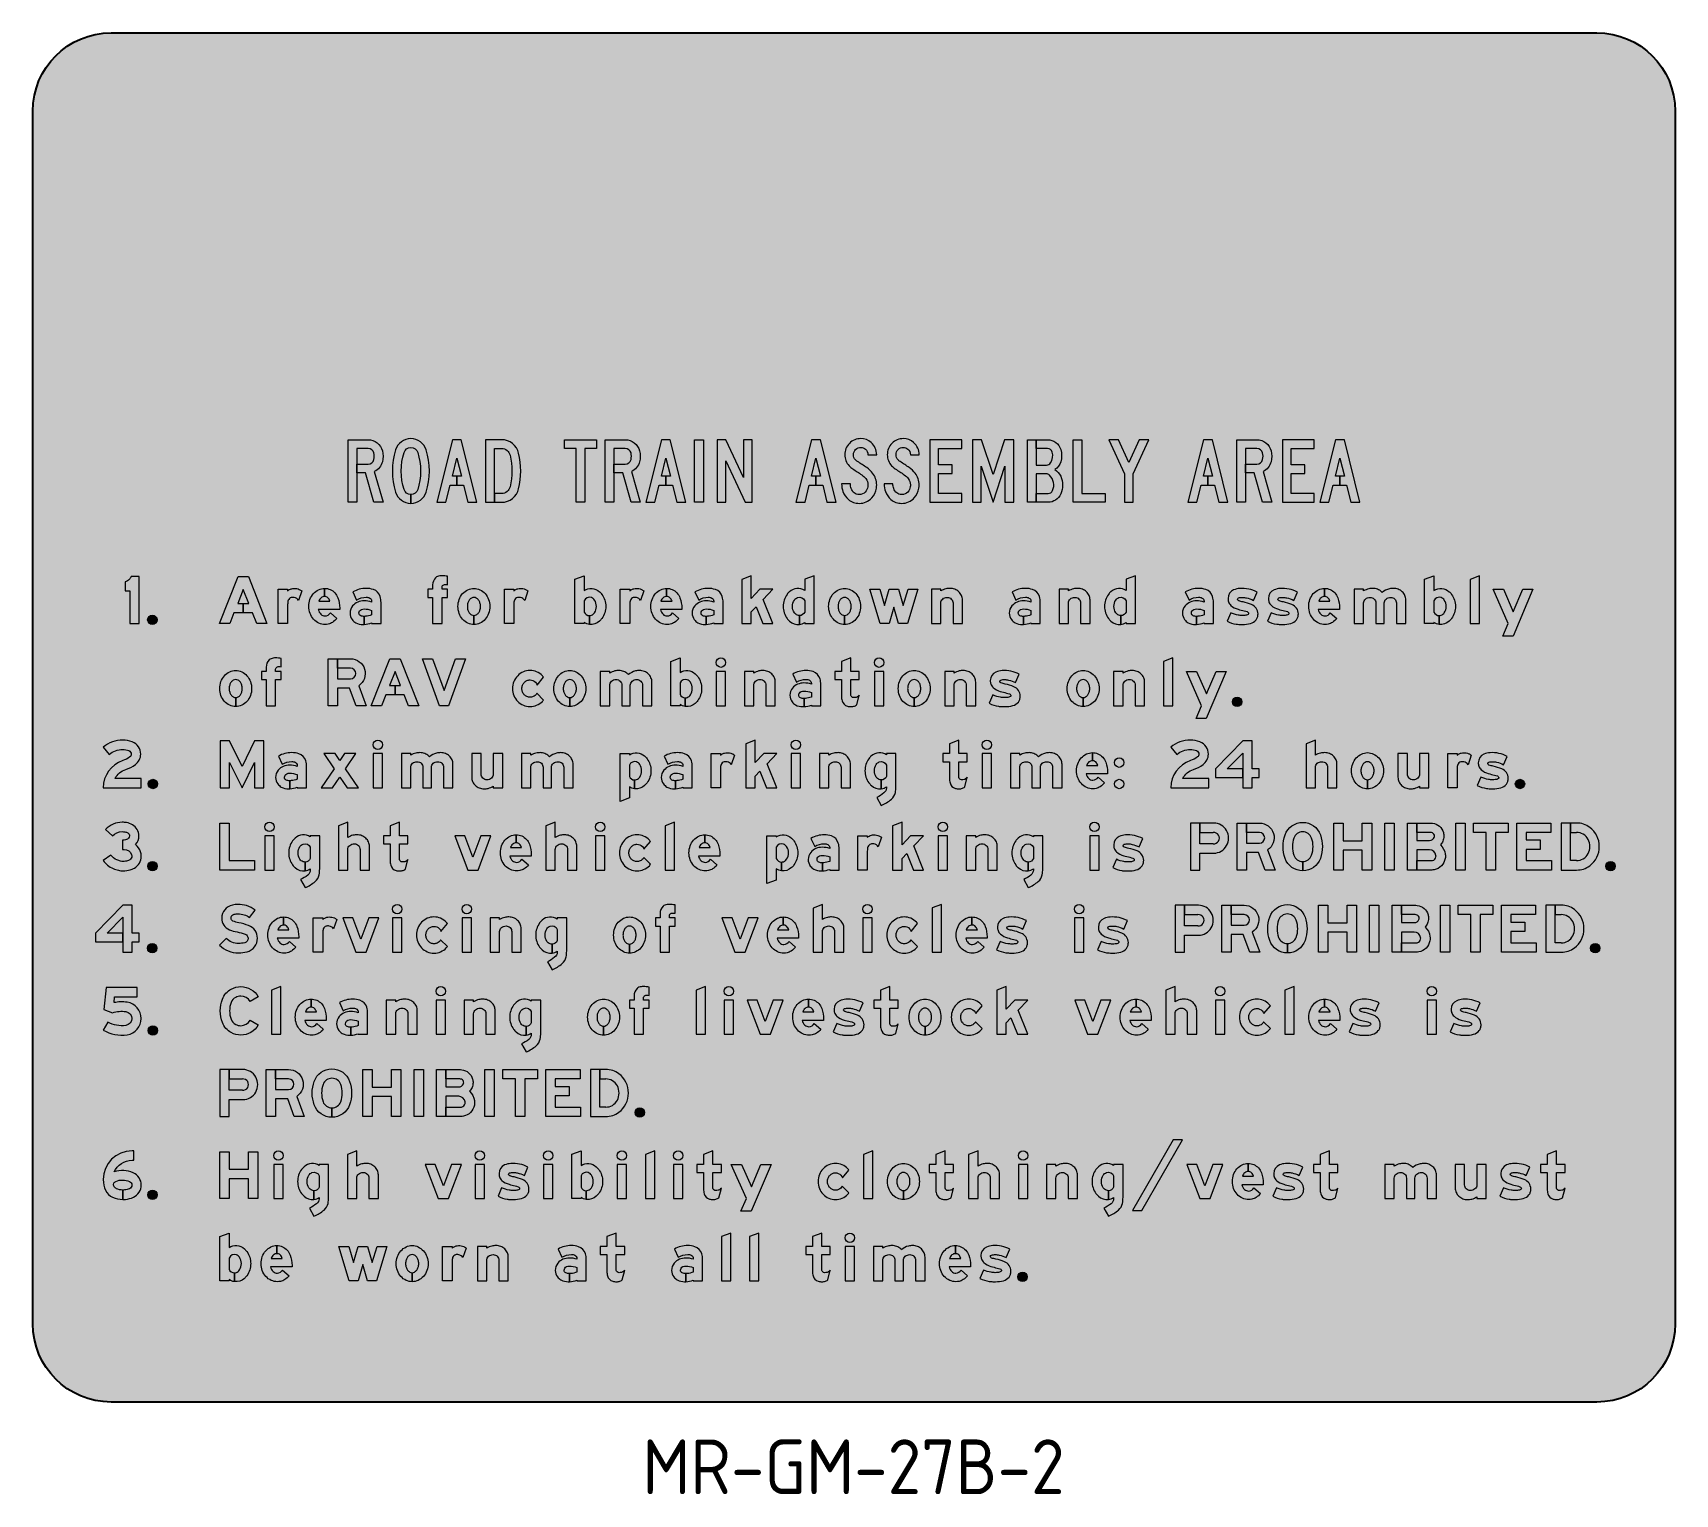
# Model space of a CAD drawing. Header units: millimetres. Extents: x 4906 to 5011, y 3241 to 3334.
import ezdxf

# ---------------------------------------------------------------- set-up
doc = ezdxf.new("R2010")
doc.units = ezdxf.units.MM
doc.layers.add('DIM', color=1, linetype='Continuous')
doc.layers.add('L18', color=4, linetype='Continuous')
doc.layers.add('GSCOLORFILL', color=7, linetype='Continuous', lineweight=0)
doc.styles.add('T35', font='isocp2.shx', dxfattribs={"height": 3.5})

msp = doc.modelspace()

# ---------------------------------------------------------------- texts
at = {"layer": 'DIM', "color": 3, "insert": (4958.317828324982, 3244.465439407065), "char_height": 3.5, "width": 16.42482756211029, "attachment_point": 2, "style": 'T35'}
msp.add_mtext('MR-GM-27B-2', dxfattribs=at)

# ---------------------------------------------------------------- blocks, each defined once
blk = doc.blocks.new('*U322')
at = {"layer": 'GSCOLORFILL', "true_color": 0xf5f5f5, "transparency": 33554687}
blk.add_hatch(color=7, dxfattribs=at).paths.add_polyline_path([(-950.00000000001, -874.9999999999995), (950.0000000000091, -874.9999999999995, 0.414213562373095), (1050.000000000009, -774.9999999999995), (1050.000000000009, 775, 0.414213562373095), (950.0000000000091, 875), (-950.00000000001, 875, 0.414213562373095), (-1050.00000000001, 775), (-1050.00000000001, -775, 0.414213562373095)])
at = {"layer": 'GSCOLORFILL', "color": 7, "linetype": 'Continuous', "true_color": 0xf5f5f5, "transparency": 33554687}
for points in [[(-950.00000000001, -874.9999999999995), (950.0000000000091, -874.9999999999995, 0.414213562373095), (1050.000000000009, -774.9999999999995), (1050.000000000009, 775, 0.414213562373095), (950.0000000000091, 875), (-950.00000000001, 875, 0.414213562373095), (-1050.00000000001, 775), (-1050.00000000001, -775, 0.414213562373095), (-950.0000000000105, -875)], [(-950.00000000001, -874.9999999999995), (950.0000000000091, -874.9999999999995, 0.414213562373095), (1050.000000000009, -774.9999999999995), (1050.000000000009, 775, 0.414213562373095), (950.0000000000091, 875), (-950.00000000001, 875, 0.414213562373095), (-1050.00000000001, 775), (-1050.00000000001, -774.9999999999995, 0.414213562373095), (-950.0000000000105, -874.9999999999995)]]:
    blk.add_lwpolyline(points, format="xyb", close=True, dxfattribs=at).dxf.unprotected_set("ltscale", 0)
blk = doc.blocks.new('*U297')
at = {"layer": 'GSCOLORFILL', "linetype": 'Continuous'}
blk.add_hatch(color=0, dxfattribs=at).paths.add_polyline_path([(64.26932219902316, 172, -0.3448814639906139), (82.71400707028076, 157.5600000000001, -0.1217796334961338), (82.71400707028087, 136.4400000000002, -0.344881463990617), (64.26932219902321, 122), (28.00999999999999, 122), (28.00999999999999, 94.00000000000001), (56.12346429523939, 94.00000000000004), (82.88719244480211, 0), (112, 0), (84, 98.34205404014348, 0.2276138286676566), (109.8956479331868, 129.72, 0.1217796334961337), (109.8956479331869, 164.2799999999998, 0.3448814639906159), (64.26932219902322, 200), (0, 200), (0, 0), (28, 0), (28, 172)])
at = {"layer": 'GSCOLORFILL', "color": 0}
blk.add_lwpolyline([(64.26932219902318, 122, 0.3448814639906154), (82.71400707028084, 136.44, 0.1217796334961341), (82.71400707028079, 157.56, 0.3448814639906151), (64.26932219902318, 172), (28, 172), (28, 0), (0, 0), (0, 200), (64.26932219902318, 200, -0.3448814639906151), (109.8956479331868, 164.28, -0.1217796334961341), (109.8956479331868, 129.7200000000001, -0.2276138286676568), (84, 98.3420540401435), (112, 0), (82.88719244480211, 0), (56.12346429523939, 94.00000000000003), (28.00999999999999, 94.00000000000003), (28.00999999999999, 122)], format="xyb", close=True, dxfattribs=at)
blk = doc.blocks.new('*U298')
at = {"layer": 'GSCOLORFILL', "linetype": 'Continuous'}
blk.add_hatch(color=0, dxfattribs=at).paths.add_polyline_path([(80.95612091126682, 40.64954348018809, -0.3280427996261505), (59.00999999999999, 24.50000217391326), (59.00999999999999, -3.499999019607742, 0.3281088988311429), (107.6853115858524, 32.30985728215592, 0.1523809523809524), (107.6853115858523, 167.6901427178443, 0.7355371900826445), (10.31468841414767, 167.6901427178442, 0.1523809523809523), (10.3146884141477, 32.30985728215595, 0.3281631965406048), (59, -3.499999999999915), (59, 24.50000000000011, -0.3281631965406051), (37.04387908873329, 40.64954348018806, -0.1523809523809523), (37.04387908873332, 159.3504565198122, -0.7355371900826468), (80.95612091126682, 159.3504565198122, -0.1523809523809523)])
at = {"layer": 'GSCOLORFILL', "color": 0}
blk.add_lwpolyline([(59, 24.50000000000011, -0.3281631965406057), (37.04387908873326, 40.64954348018809, -0.1523809523809521), (37.04387908873332, 159.3504565198121, -0.7355371900826451), (80.9561209112668, 159.3504565198121, -0.1523809523809523), (80.9561209112668, 40.64954348018802, -0.3280427996261496), (59.00999999999999, 24.50000217391326), (59.00999999999999, -3.499999019607742, 0.3281088988311427), (107.6853115858523, 32.30985728215595, 0.1523809523809523), (107.6853115858523, 167.6901427178442, 0.7355371900826451), (10.31468841414767, 167.6901427178442, 0.1523809523809521), (10.31468841414767, 32.30985728215602, 0.3281631965406052), (59, -3.499999999999908)], format="xyb", close=True, dxfattribs=at)
blk = doc.blocks.new('*U299')
at = {"layer": 'GSCOLORFILL', "linetype": 'Continuous'}
blk.add_hatch(color=0, dxfattribs=at).paths.add_polyline_path([(78, 200), (49.99999999999999, 200), (-1.4210854715202e-14, 0), (28.86173937932359, 0), (42.61173937932363, 54.99999999999999), (64, 54.99999999999999), (64, 83), (49.61173937932364, 83), (64, 140.5530424827055), (78.38826062067636, 83), (64.00999999999999, 83), (64.00999999999999, 55), (85.38826062067636, 55), (99.13826062067636, -1.4210854715202e-14), (128, -1.4210854715202e-14)])
at = {"layer": 'GSCOLORFILL', "color": 0}
blk.add_lwpolyline([(64, 83), (49.61173937932364, 83), (64, 140.5530424827055), (78.38826062067636, 83), (64.00999999999999, 83), (64.00999999999999, 55), (85.38826062067636, 55), (99.13826062067636, 0), (128, 0), (78, 200), (50, 200), (0, 0), (28.86173937932358, 0), (42.61173937932364, 55), (64, 55)], close=True, dxfattribs=at)
blk = doc.blocks.new('*U300')
at = {"layer": 'GSCOLORFILL', "linetype": 'Continuous'}
blk.add_hatch(color=0, dxfattribs=at).paths.add_polyline_path([(78.21476728595059, 150.3505154639175, -0.1148991755247307), (78.21476728595066, 49.64948453608244, -0.3486821690625639), (50.94443627691192, 28), (28.00999999999999, 28.00000000000003), (28.01, 0), (50.9444362769119, 0, 0.3486821690625636), (105.4850982949895, 43.29896907216494, 0.1148991755247306), (105.4850982949895, 156.701030927835, 0.3486821690625638), (50.94443627691184, 200), (0, 200), (0, 0), (27.99999999999999, 0), (28.00000000000001, 172), (50.94443627691184, 172, -0.3486821690625631)])
at = {"layer": 'GSCOLORFILL', "color": 0}
blk.add_lwpolyline([(28.00999999999999, 28), (28.00999999999999, 0), (50.94443627691186, 0, 0.3486821690625636), (105.4850982949895, 43.29896907216487, 0.1148991755247307), (105.4850982949895, 156.7010309278351, 0.3486821690625634), (50.94443627691186, 200), (0, 200), (0, 0), (28, 0), (28, 172), (50.94443627691186, 172, -0.3486821690625634), (78.21476728595064, 150.3505154639175, -0.1148991755247307), (78.21476728595064, 49.64948453608236, -0.3486821690625636), (50.94443627691186, 28)], format="xyb", close=True, dxfattribs=at)
blk = doc.blocks.new('*U296')
at = {"layer": 'DIM', "color": 28, "true_color": 0x0a0a0a, "xscale": 0.4, "yscale": 0.4, "zscale": 0.4}
for name, p in [('*U297', (0, 0)), ('*U298', (56.80000000000018, 0)), ('*U299', (113.5999999999995, 0)), ('*U300', (175.9999999999991, 0))]:
    blk.add_blockref(name, p, dxfattribs=at)
blk = doc.blocks.new('*U302')
at = {"layer": 'GSCOLORFILL', "linetype": 'Continuous'}
blk.add_hatch(color=0, dxfattribs=at).paths.add_polyline_path([(37, 172), (0, 172), (0, 200), (102, 200), (102, 172), (65, 172), (65, 0), (37, 0)])
at = {"layer": 'GSCOLORFILL', "color": 0}
blk.add_lwpolyline([(37, 172), (0, 172), (0, 200), (102, 200), (102, 172), (65, 172), (65, 0), (37, 0)], close=True, dxfattribs=at)
blk = doc.blocks.new('*U303')
at = {"layer": 'GSCOLORFILL', "linetype": 'Continuous'}
blk.add_hatch(color=0, dxfattribs=at).paths.add_polyline_path([(64.26932219902316, 172, -0.3448814639906139), (82.71400707028076, 157.5600000000001, -0.1217796334961338), (82.71400707028087, 136.4400000000002, -0.344881463990617), (64.26932219902321, 122), (28.00999999999999, 122), (28.00999999999999, 94.00000000000001), (56.12346429523939, 94.00000000000004), (82.88719244480211, 0), (112, 0), (84, 98.34205404014348, 0.2276138286676566), (109.8956479331868, 129.72, 0.1217796334961337), (109.8956479331869, 164.2799999999998, 0.3448814639906159), (64.26932219902322, 200), (0, 200), (0, 0), (28, 0), (28, 172)])
at = {"layer": 'GSCOLORFILL', "color": 0}
blk.add_lwpolyline([(64.26932219902318, 122, 0.3448814639906154), (82.71400707028084, 136.44, 0.1217796334961341), (82.71400707028079, 157.56, 0.3448814639906151), (64.26932219902318, 172), (28, 172), (28, 0), (0, 0), (0, 200), (64.26932219902318, 200, -0.3448814639906151), (109.8956479331868, 164.28, -0.1217796334961341), (109.8956479331868, 129.7200000000001, -0.2276138286676568), (84, 98.3420540401435), (112, 0), (82.88719244480211, 0), (56.12346429523939, 94.00000000000003), (28.00999999999999, 94.00000000000003), (28.00999999999999, 122)], format="xyb", close=True, dxfattribs=at)
blk = doc.blocks.new('*U304')
at = {"layer": 'GSCOLORFILL', "linetype": 'Continuous'}
blk.add_hatch(color=0, dxfattribs=at).paths.add_polyline_path([(78, 200), (49.99999999999999, 200), (-1.4210854715202e-14, 0), (28.86173937932359, 0), (42.61173937932363, 54.99999999999999), (64, 54.99999999999999), (64, 83), (49.61173937932364, 83), (64, 140.5530424827055), (78.38826062067636, 83), (64.00999999999999, 83), (64.00999999999999, 55), (85.38826062067636, 55), (99.13826062067636, -1.4210854715202e-14), (128, -1.4210854715202e-14)])
at = {"layer": 'GSCOLORFILL', "color": 0}
blk.add_lwpolyline([(64, 83), (49.61173937932364, 83), (64, 140.5530424827055), (78.38826062067636, 83), (64.00999999999999, 83), (64.00999999999999, 55), (85.38826062067636, 55), (99.13826062067636, 0), (128, 0), (78, 200), (50, 200), (0, 0), (28.86173937932358, 0), (42.61173937932364, 55), (64, 55)], close=True, dxfattribs=at)
blk = doc.blocks.new('*U305')
at = {"layer": 'GSCOLORFILL', "linetype": 'Continuous'}
blk.add_hatch(color=0, dxfattribs=at).paths.add_polyline_path([(0, 200), (28, 200), (28, 0), (0, 0)])
at = {"layer": 'GSCOLORFILL', "color": 0}
blk.add_lwpolyline([(0, 200), (28, 200), (28, 0), (0, 0)], close=True, dxfattribs=at)
blk = doc.blocks.new('*U306')
at = {"layer": 'GSCOLORFILL', "linetype": 'Continuous'}
blk.add_hatch(color=0, dxfattribs=at).paths.add_polyline_path([(27.65981601018313, 200), (0, 200), (7.105427357601002e-15, 0), (28, 0), (28, 133), (90, 0), (112, 0), (112, 200), (84, 200), (84, 79.14121821539283)])
at = {"layer": 'GSCOLORFILL', "color": 0}
blk.add_lwpolyline([(90, 0), (112, 0), (112, 200), (84, 200), (84, 79.14121821539283), (27.65981601018314, 200), (0, 200), (0, 0), (28, 0), (28, 133)], close=True, dxfattribs=at)
blk = doc.blocks.new('*U301')
at = {"layer": 'DIM', "color": 28, "true_color": 0x0a0a0a, "xscale": 0.4, "yscale": 0.4, "zscale": 0.4}
for name, p in [('*U302', (0, 0)), ('*U303', (52, 0)), ('*U304', (104, 0)), ('*U305', (166.3999999999996, 0)), ('*U306', (195.1999999999998, 0))]:
    blk.add_blockref(name, p, dxfattribs=at)
blk = doc.blocks.new('*U308')
at = {"layer": 'GSCOLORFILL', "linetype": 'Continuous'}
blk.add_hatch(color=0, dxfattribs=at).paths.add_polyline_path([(78, 200), (49.99999999999999, 200), (-1.4210854715202e-14, 0), (28.86173937932359, 0), (42.61173937932363, 54.99999999999999), (64, 54.99999999999999), (64, 83), (49.61173937932364, 83), (64, 140.5530424827055), (78.38826062067636, 83), (64.00999999999999, 83), (64.00999999999999, 55), (85.38826062067636, 55), (99.13826062067636, -1.4210854715202e-14), (128, -1.4210854715202e-14)])
at = {"layer": 'GSCOLORFILL', "color": 0}
blk.add_lwpolyline([(64, 83), (49.61173937932364, 83), (64, 140.5530424827055), (78.38826062067636, 83), (64.00999999999999, 83), (64.00999999999999, 55), (85.38826062067636, 55), (99.13826062067636, 0), (128, 0), (78, 200), (50, 200), (0, 0), (28.86173937932358, 0), (42.61173937932364, 55), (64, 55)], close=True, dxfattribs=at)
blk = doc.blocks.new('*U309')
at = {"layer": 'GSCOLORFILL'}
h = blk.add_hatch(color=0, dxfattribs=at)
edge = h.paths.add_edge_path()
edge.add_arc((-588.4723226266601, -858.0780040650652), 1149.124344074379, 55.390937114462815, 57.10464885887751, ccw=False)
edge.add_arc((31.18875155796184, 39.86795207670409), 58.12169191857565, 37.884517576685596, 55.39093711446287, ccw=False)
edge.add_arc((51.0760452944162, 55.34115897628014), 32.9239820242796, -5.115907697472721e-13, 37.884517576685425, ccw=False)
edge.add_arc((45.39801581993492, 55.34115897628286), 38.60201149876088, 350.8629013217493, 359.99999999999557, ccw=False)
edge.add_arc((52.50608870350796, 54.1979091592154), 31.40258650349834, 317.29673378813345, 350.8629013217563, ccw=False)
edge.add_arc((56.39898007371836, 50.60524148716998), 26.10524148716998, 269.9999999999999, 317.29673378814437, ccw=False)
edge.add_arc((56.39898007371819, 55.00067885734079), 30.50067885734079, 251.0789535256293, 270.0000000000002, ccw=False)
edge.add_arc((52.92295380146511, 44.86019333778766), 19.78096779697818, 229.3133006079087, 251.0789535256289, ccw=False)
edge.add_arc((61.1240872451691, 54.3993688956575), 32.36089069361397, 199.4306394672325, 229.3133006079092, ccw=False)
edge.add_arc((73.76258936871804, 58.85737200696581), 45.76258937718752, 180.0011023316869, 199.4302684762636, ccw=False)
edge.add_line((28.00000000000006, 58.85649156598447), (5.684341886080801e-14, 58.85649156598447))
edge.add_arc((73.76258927216892, 58.85737198186517), 73.7625892774231, 180.0006838712507, 199.4304093095939)
edge.add_arc((61.12408724516906, 54.39936889565754), 60.36089069361399, 199.4306394672326, 229.3133006079094)
edge.add_arc((52.92295380146494, 44.86019333778746), 47.78096779697793, 229.3133006079092, 251.0789535256293)
edge.add_arc((56.39898007371823, 55.00067885734082), 58.50067885734082, 251.0789535256293, 270.0000000000002)
edge.add_arc((56.39898007371839, 50.60524148716989), 54.10524148716989, 270, 317.2967337881445)
edge.add_arc((52.50608870351381, 54.19790915921259), 59.40258650349213, 317.2967337881369, 350.8629013217596)
edge.add_arc((45.39801581995378, 55.34115897628123), 66.60201149874202, 350.8629013217525, 359.9999999999986)
edge.add_arc((51.07604529441615, 55.34115897628006), 60.92398202427965, 359.9999999999996, 397.8845175766854)
edge.add_arc((31.18875155796111, 39.86795207670387), 86.12169191857632, 37.88451757668539, 55.39093711446263)
edge.add_arc((-588.4723226266597, -858.0780040650593), 1177.124344074374, 55.39093711446266, 57.1046488588773)
edge.add_arc((69.97983884586509, 159.9151743049558), 35.25734506305535, 223.0175993707188, 237.1046488588782, ccw=False)
edge.add_arc((61.47128691910495, 151.9759336269727), 23.62003444447538, 179.9999999999997, 223.0175993707179, ccw=False)
edge.add_arc((61.37529404391444, 151.975915376005), 23.52404156929194, 89.99988059696187, 179.9999555474588, ccw=False)
edge.add_arc((61.37534296967986, 153.7310205923658), 21.76893635288013, 48.67847151851021, 89.9999997426533, ccw=False)
edge.add_arc((59.71208169603349, 151.8392041010447), 24.28794562266184, 1.1368683772161603e-13, 48.67847151851021, ccw=False)
edge.add_line((84.00002731869535, 151.8392041010447), (112.0000273186952, 151.8392041010447))
edge.add_arc((59.71208169603338, 151.8392041010447), 52.28794562266185, 6.228754935835708e-14, 48.67847151851004)
edge.add_arc((61.37534296967974, 153.7310205923658), 49.76893635288013, 48.67847151851002, 89.99999974265315)
edge.add_arc((61.37527579294671, 151.9759336269728), 51.52402331831715, 89.99992504950283, 180)
edge.add_arc((61.47128691910107, 151.9759336269712), 51.62003444447149, 179.9999999999982, 223.0175993707195)
edge.add_arc((69.9798388458659, 159.9151743049557), 63.25734506305586, 223.0175993707178, 237.1046488588772)
at = {"layer": 'GSCOLORFILL', "color": 0}
blk.add_lwpolyline([(35.62437475483642, 106.8002631074727, -0.007477617457592849), (64.20035787855664, 87.70480941089659, -0.07653508003658695), (77.06129967814155, 75.55885288404738, -0.1668246549558401), (84.0000273186958, 55.34115897627987, -0.03988925045285916), (83.51021385884707, 49.21126073950859, -0.1475163149276702), (75.58309381173689, 32.90062589715421, -0.2093514251822395), (56.39898007371829, 24.5, -0.08274672380428141), (46.50867981910591, 26.14806421616396, -0.09525713690544169), (40.02729793126758, 29.86056845372713, -0.1311316713294231), (30.60631442254322, 43.63401760410045, -0.08497940783612039), (28.00000000000006, 58.85649156598447), (5.684341886080801e-14, 58.85649156598447, 0.08498186583925775), (4.201057313777994, 34.31938411587316, 0.1311316713294234), (21.77347091575194, 8.628569035687576, 0.09525713690544146), (37.42926199944344, -0.3389924730190614, 0.08274672380428119), (56.39898007371841, -3.5, 0.2093514251822393), (96.15961998287065, 13.91098212143669, 0.1475163149276702), (111.1549272729091, 44.76493413720198, 0.03988925045285871), (112.0000273186958, 55.34115897627964, 0.1668246549558401), (99.16030101424218, 92.75286753877594, 0.07653508003658697), (80.1036281803153, 110.750112483523, 0.007477617457592849), (50.83135180374569, 130.3108532539143, -0.06154387494556116), (44.20163620944521, 135.8618034449073, -0.189935492987521), (37.85125247462958, 151.9759336269728, -0.4142139455164167), (61.37534306745607, 175.4999569452459, -0.1822786324601297), (75.74902124016756, 170.0798420456772, -0.2156526607116338), (84.00002731869535, 151.8392041010447), (112.0000273186952, 151.8392041010447, 0.2156526607116334), (94.23697053863697, 191.1082925529595, 0.1822786324601297), (61.37534319321941, 203.4999569452459, 0.4142139455164178), (9.851252474629575, 151.9759336269728, 0.1899354929875355), (23.72959917634199, 116.7595601286041, 0.06154387494556116)], format="xyb", close=True, dxfattribs=at)
blk = doc.blocks.new('*U310')
at = {"layer": 'GSCOLORFILL'}
h = blk.add_hatch(color=0, dxfattribs=at)
edge = h.paths.add_edge_path()
edge.add_arc((-588.4723226266601, -858.0780040650652), 1149.124344074379, 55.390937114462815, 57.10464885887751, ccw=False)
edge.add_arc((31.18875155796184, 39.86795207670409), 58.12169191857565, 37.884517576685596, 55.39093711446287, ccw=False)
edge.add_arc((51.0760452944162, 55.34115897628014), 32.9239820242796, -5.115907697472721e-13, 37.884517576685425, ccw=False)
edge.add_arc((45.39801581993492, 55.34115897628286), 38.60201149876088, 350.8629013217493, 359.99999999999557, ccw=False)
edge.add_arc((52.50608870350796, 54.1979091592154), 31.40258650349834, 317.29673378813345, 350.8629013217563, ccw=False)
edge.add_arc((56.39898007371836, 50.60524148716998), 26.10524148716998, 269.9999999999999, 317.29673378814437, ccw=False)
edge.add_arc((56.39898007371819, 55.00067885734079), 30.50067885734079, 251.0789535256293, 270.0000000000002, ccw=False)
edge.add_arc((52.92295380146511, 44.86019333778766), 19.78096779697818, 229.3133006079087, 251.0789535256289, ccw=False)
edge.add_arc((61.1240872451691, 54.3993688956575), 32.36089069361397, 199.4306394672325, 229.3133006079092, ccw=False)
edge.add_arc((73.76258936871804, 58.85737200696581), 45.76258937718752, 180.0011023316869, 199.4302684762636, ccw=False)
edge.add_line((28.00000000000006, 58.85649156598447), (5.684341886080801e-14, 58.85649156598447))
edge.add_arc((73.76258927216892, 58.85737198186517), 73.7625892774231, 180.0006838712507, 199.4304093095939)
edge.add_arc((61.12408724516906, 54.39936889565754), 60.36089069361399, 199.4306394672326, 229.3133006079094)
edge.add_arc((52.92295380146494, 44.86019333778746), 47.78096779697793, 229.3133006079092, 251.0789535256293)
edge.add_arc((56.39898007371823, 55.00067885734082), 58.50067885734082, 251.0789535256293, 270.0000000000002)
edge.add_arc((56.39898007371839, 50.60524148716989), 54.10524148716989, 270, 317.2967337881445)
edge.add_arc((52.50608870351381, 54.19790915921259), 59.40258650349213, 317.2967337881369, 350.8629013217596)
edge.add_arc((45.39801581995378, 55.34115897628123), 66.60201149874202, 350.8629013217525, 359.9999999999986)
edge.add_arc((51.07604529441615, 55.34115897628006), 60.92398202427965, 359.9999999999996, 397.8845175766854)
edge.add_arc((31.18875155796111, 39.86795207670387), 86.12169191857632, 37.88451757668539, 55.39093711446263)
edge.add_arc((-588.4723226266597, -858.0780040650593), 1177.124344074374, 55.39093711446266, 57.1046488588773)
edge.add_arc((69.97983884586509, 159.9151743049558), 35.25734506305535, 223.0175993707188, 237.1046488588782, ccw=False)
edge.add_arc((61.47128691910495, 151.9759336269727), 23.62003444447538, 179.9999999999997, 223.0175993707179, ccw=False)
edge.add_arc((61.37529404391444, 151.975915376005), 23.52404156929194, 89.99988059696187, 179.9999555474588, ccw=False)
edge.add_arc((61.37534296967986, 153.7310205923658), 21.76893635288013, 48.67847151851021, 89.9999997426533, ccw=False)
edge.add_arc((59.71208169603349, 151.8392041010447), 24.28794562266184, 1.1368683772161603e-13, 48.67847151851021, ccw=False)
edge.add_line((84.00002731869535, 151.8392041010447), (112.0000273186952, 151.8392041010447))
edge.add_arc((59.71208169603338, 151.8392041010447), 52.28794562266185, 6.228754935835708e-14, 48.67847151851004)
edge.add_arc((61.37534296967974, 153.7310205923658), 49.76893635288013, 48.67847151851002, 89.99999974265315)
edge.add_arc((61.37527579294671, 151.9759336269728), 51.52402331831715, 89.99992504950283, 180)
edge.add_arc((61.47128691910107, 151.9759336269712), 51.62003444447149, 179.9999999999982, 223.0175993707195)
edge.add_arc((69.9798388458659, 159.9151743049557), 63.25734506305586, 223.0175993707178, 237.1046488588772)
at = {"layer": 'GSCOLORFILL', "color": 0}
blk.add_lwpolyline([(35.62437475483642, 106.8002631074727, -0.007477617457592849), (64.20035787855664, 87.70480941089659, -0.07653508003658695), (77.06129967814155, 75.55885288404738, -0.1668246549558401), (84.0000273186958, 55.34115897627987, -0.03988925045285916), (83.51021385884707, 49.21126073950859, -0.1475163149276702), (75.58309381173689, 32.90062589715421, -0.2093514251822395), (56.39898007371829, 24.5, -0.08274672380428141), (46.50867981910591, 26.14806421616396, -0.09525713690544169), (40.02729793126758, 29.86056845372713, -0.1311316713294231), (30.60631442254322, 43.63401760410045, -0.08497940783612039), (28.00000000000006, 58.85649156598447), (5.684341886080801e-14, 58.85649156598447, 0.08498186583925775), (4.201057313777994, 34.31938411587316, 0.1311316713294234), (21.77347091575194, 8.628569035687576, 0.09525713690544146), (37.42926199944344, -0.3389924730190614, 0.08274672380428119), (56.39898007371841, -3.5, 0.2093514251822393), (96.15961998287065, 13.91098212143669, 0.1475163149276702), (111.1549272729091, 44.76493413720198, 0.03988925045285871), (112.0000273186958, 55.34115897627964, 0.1668246549558401), (99.16030101424218, 92.75286753877594, 0.07653508003658697), (80.1036281803153, 110.750112483523, 0.007477617457592849), (50.83135180374569, 130.3108532539143, -0.06154387494556116), (44.20163620944521, 135.8618034449073, -0.189935492987521), (37.85125247462958, 151.9759336269728, -0.4142139455164167), (61.37534306745607, 175.4999569452459, -0.1822786324601297), (75.74902124016756, 170.0798420456772, -0.2156526607116338), (84.00002731869535, 151.8392041010447), (112.0000273186952, 151.8392041010447, 0.2156526607116334), (94.23697053863697, 191.1082925529595, 0.1822786324601297), (61.37534319321941, 203.4999569452459, 0.4142139455164178), (9.851252474629575, 151.9759336269728, 0.1899354929875355), (23.72959917634199, 116.7595601286041, 0.06154387494556116)], format="xyb", close=True, dxfattribs=at)
blk = doc.blocks.new('*U311')
at = {"layer": 'GSCOLORFILL', "linetype": 'Continuous'}
blk.add_hatch(color=0, dxfattribs=at).paths.add_polyline_path([(28, 28), (28, 92), (71.81454086025929, 92), (71.81454086025929, 120), (28, 120), (28, 172), (102, 172), (102, 200), (0, 200), (0, 0), (102, 0), (102, 28)])
at = {"layer": 'GSCOLORFILL', "color": 0}
blk.add_lwpolyline([(28, 28), (28, 92), (71.81454086025929, 92), (71.81454086025929, 120), (28, 120), (28, 172), (102, 172), (102, 200), (0, 200), (0, 0), (102, 0), (102, 28)], close=True, dxfattribs=at)
blk = doc.blocks.new('*U312')
at = {"layer": 'GSCOLORFILL', "linetype": 'Continuous'}
blk.add_hatch(color=0, dxfattribs=at).paths.add_polyline_path([(66, -1.917592551338998e-15), (104, 115.1515151515151), (104, 0), (132, 0), (132, 200), (102.5147901482794, 200), (66, 89.34912076278975), (29.48520985172058, 200), (0, 200), (0, 0), (28, 0), (28, 115.1515151515151)])
at = {"layer": 'GSCOLORFILL', "color": 0}
blk.add_lwpolyline([(66, -1.917592551338998e-15), (104, 115.1515151515151), (104, 0), (132, 0), (132, 200), (102.5147901482794, 200), (66, 89.34912076278975), (29.48520985172058, 200), (0, 200), (0, 0), (28, 0), (28, 115.1515151515151)], close=True, dxfattribs=at)
blk = doc.blocks.new('*U313')
at = {"layer": 'GSCOLORFILL', "linetype": 'Continuous'}
blk.add_hatch(color=0, dxfattribs=at).paths.add_polyline_path([(64, 172, -0.3333333333333333), (79.36000000000001, 160.48, -0.2231416936939851), (73.96819689062116, 126.04, -0.2490694201735612), (60.71231517720801, 119), (28, 119), (27.99999999999999, 200), (0, 200), (0, 2.842170943040401e-14), (28, 0), (28, 91.00000000000001), (59.59591794226546, 90.99999999999997, -0.1962615682814117), (70.79358533784567, 86.4285714285714, -0.3091553152846961), (80.46237859583465, 37.71428571428572, -0.3003359330538568), (65.74878637916753, 28), (28.00999999999999, 28), (28.00999999999999, 0), (65.74878637916753, 0, 0.3003359330538558), (106.211164975002, 26.71428571428561, 0.2046557837120477), (106.2111649750022, 83.28571428571394, 0.1670695349251285), (87.0323596301763, 104.509862498702, 0.1861288934326213), (106.2400000000001, 129.6800000000001, 0.1428571428571425), (106.24, 168.3200000000001, 0.3333333333333331), (63.99999999999998, 200), (28.00999999999999, 199.9999999999999), (28.00999999999999, 172)])
at = {"layer": 'GSCOLORFILL', "color": 0}
blk.add_lwpolyline([(59.59591794226537, 90.99999999999997), (28, 91), (28, -6.0518825356103e-15), (0, 0), (0, 200), (28, 200), (28, 119), (60.71231517720798, 119, 0.2490694201735611), (73.96819689062113, 126.04, 0.2231416936939853), (79.36000000000001, 160.48, 0.3333333333333334), (64, 172), (28.00999999999999, 172), (28.00999999999999, 199.9999999999999), (64, 200, -0.3333333333333334), (106.24, 168.32, -0.1428571428571432), (106.24, 129.6799999999999, -0.1861288934326198), (87.0323596301763, 104.509862498702, -0.167069534925127), (106.2111649750021, 83.28571428571418, -0.2046557837120482), (106.2111649750021, 26.71428571428572, -0.3003359330538566), (65.74878637916754, -7.105427357601002e-15), (28.00999999999999, -6.054043922230161e-15), (28.00999999999999, 27.99999999999999), (65.74878637916754, 27.99999999999999, 0.3003359330538566), (80.46237859583465, 37.71428571428572, 0.3091553152846965), (70.79358533784563, 86.42857142857146, 0.196261568281412)], format="xyb", close=True, dxfattribs=at)
blk = doc.blocks.new('*U314')
at = {"layer": 'GSCOLORFILL', "linetype": 'Continuous'}
blk.add_hatch(color=0, dxfattribs=at).paths.add_polyline_path([(0, 200), (28, 200), (28, 28), (102, 28), (102, 0), (0, 0)])
at = {"layer": 'GSCOLORFILL', "color": 0}
blk.add_lwpolyline([(0, 200), (28, 200), (28, 28), (102, 28), (102, 0), (0, 0)], close=True, dxfattribs=at)
blk = doc.blocks.new('*U315')
at = {"layer": 'GSCOLORFILL', "linetype": 'Continuous'}
blk.add_hatch(color=0, dxfattribs=at).paths.add_polyline_path([(64, 127.6356520331685), (30.80534496934332, 200), (1.4210854715202e-14, 200), (50, 91.00000000000003), (50.00000000000001, 0), (78, 0), (78, 91.00000000000003), (128, 200), (97.19465503065663, 199.9999999999999)])
at = {"layer": 'GSCOLORFILL', "color": 0}
blk.add_lwpolyline([(50, 91.00000000000003), (50, 0), (78, 0), (78, 91.00000000000003), (128, 200), (97.19465503065663, 199.9999999999999), (64, 127.6356520331685), (30.80534496934331, 200), (0, 200)], close=True, dxfattribs=at)
blk = doc.blocks.new('*U307')
at = {"layer": 'DIM', "color": 28, "true_color": 0x0a0a0a, "yscale": 0.4}
for name, p, xscale, zscale in [('*U308', (0, 0), 0.4, 0.4), ('*U309', (58.39999999999964, 0), 0.3999999024332521, 0.3999999024332521), ('*U310', (112.8000000000002, 0), 0.3999999024332521, 0.3999999024332521), ('*U311', (171.2000000000007, 0), 0.4, 0.4), ('*U312', (225.6000000000013, 0), 0.4, 0.4), ('*U313', (296.0000000000018, 0), 0.4, 0.4), ('*U314', (354.4000000000024, 0), 0.4, 0.4), ('*U315', (400.0000000000018, 0), 0.4, 0.4)]:
    blk.add_blockref(name, p, dxfattribs=dict(at, xscale=xscale, zscale=zscale))
blk = doc.blocks.new('*U317')
at = {"layer": 'GSCOLORFILL', "linetype": 'Continuous'}
blk.add_hatch(color=0, dxfattribs=at).paths.add_polyline_path([(78, 200), (49.99999999999999, 200), (-1.4210854715202e-14, 0), (28.86173937932359, 0), (42.61173937932363, 54.99999999999999), (64, 54.99999999999999), (64, 83), (49.61173937932364, 83), (64, 140.5530424827055), (78.38826062067636, 83), (64.00999999999999, 83), (64.00999999999999, 55), (85.38826062067636, 55), (99.13826062067636, -1.4210854715202e-14), (128, -1.4210854715202e-14)])
at = {"layer": 'GSCOLORFILL', "color": 0}
blk.add_lwpolyline([(64, 83), (49.61173937932364, 83), (64, 140.5530424827055), (78.38826062067636, 83), (64.00999999999999, 83), (64.00999999999999, 55), (85.38826062067636, 55), (99.13826062067636, 0), (128, 0), (78, 200), (50, 200), (0, 0), (28.86173937932358, 0), (42.61173937932364, 55), (64, 55)], close=True, dxfattribs=at)
blk = doc.blocks.new('*U318')
at = {"layer": 'GSCOLORFILL', "linetype": 'Continuous'}
blk.add_hatch(color=0, dxfattribs=at).paths.add_polyline_path([(64.26932219902316, 172, -0.3448814639906139), (82.71400707028076, 157.5600000000001, -0.1217796334961338), (82.71400707028087, 136.4400000000002, -0.344881463990617), (64.26932219902321, 122), (28.00999999999999, 122), (28.00999999999999, 94.00000000000001), (56.12346429523939, 94.00000000000004), (82.88719244480211, 0), (112, 0), (84, 98.34205404014348, 0.2276138286676566), (109.8956479331868, 129.72, 0.1217796334961337), (109.8956479331869, 164.2799999999998, 0.3448814639906159), (64.26932219902322, 200), (0, 200), (0, 0), (28, 0), (28, 172)])
at = {"layer": 'GSCOLORFILL', "color": 0}
blk.add_lwpolyline([(64.26932219902318, 122, 0.3448814639906154), (82.71400707028084, 136.44, 0.1217796334961341), (82.71400707028079, 157.56, 0.3448814639906151), (64.26932219902318, 172), (28, 172), (28, 0), (0, 0), (0, 200), (64.26932219902318, 200, -0.3448814639906151), (109.8956479331868, 164.28, -0.1217796334961341), (109.8956479331868, 129.7200000000001, -0.2276138286676568), (84, 98.3420540401435), (112, 0), (82.88719244480211, 0), (56.12346429523939, 94.00000000000003), (28.00999999999999, 94.00000000000003), (28.00999999999999, 122)], format="xyb", close=True, dxfattribs=at)
blk = doc.blocks.new('*U319')
at = {"layer": 'GSCOLORFILL', "linetype": 'Continuous'}
blk.add_hatch(color=0, dxfattribs=at).paths.add_polyline_path([(28, 28), (28, 92), (71.81454086025929, 92), (71.81454086025929, 120), (28, 120), (28, 172), (102, 172), (102, 200), (0, 200), (0, 0), (102, 0), (102, 28)])
at = {"layer": 'GSCOLORFILL', "color": 0}
blk.add_lwpolyline([(28, 28), (28, 92), (71.81454086025929, 92), (71.81454086025929, 120), (28, 120), (28, 172), (102, 172), (102, 200), (0, 200), (0, 0), (102, 0), (102, 28)], close=True, dxfattribs=at)
blk = doc.blocks.new('*U320')
at = {"layer": 'GSCOLORFILL', "linetype": 'Continuous'}
blk.add_hatch(color=0, dxfattribs=at).paths.add_polyline_path([(78, 200), (49.99999999999999, 200), (-1.4210854715202e-14, 0), (28.86173937932359, 0), (42.61173937932363, 54.99999999999999), (64, 54.99999999999999), (64, 83), (49.61173937932364, 83), (64, 140.5530424827055), (78.38826062067636, 83), (64.00999999999999, 83), (64.00999999999999, 55), (85.38826062067636, 55), (99.13826062067636, -1.4210854715202e-14), (128, -1.4210854715202e-14)])
at = {"layer": 'GSCOLORFILL', "color": 0}
blk.add_lwpolyline([(64, 83), (49.61173937932364, 83), (64, 140.5530424827055), (78.38826062067636, 83), (64.00999999999999, 83), (64.00999999999999, 55), (85.38826062067636, 55), (99.13826062067636, 0), (128, 0), (78, 200), (50, 200), (0, 0), (28.86173937932358, 0), (42.61173937932364, 55), (64, 55)], close=True, dxfattribs=at)
blk = doc.blocks.new('*U316')
at = {"layer": 'DIM', "color": 28, "true_color": 0x0a0a0a, "xscale": 0.4, "yscale": 0.4, "zscale": 0.4}
for name, p in [('*U317', (0, 0)), ('*U318', (62.39999999999964, 0)), ('*U319', (120.8000000000002, 0)), ('*U320', (168.8000000000002, 0))]:
    blk.add_blockref(name, p, dxfattribs=at)
blk = doc.blocks.new('*U295')
at = {"layer": 'DIM'}
for name, p in [('*U296', (0, 0)), ('*U301', (276.7999999999993, 0)), ('*U307', (572.7999999999993, 0)), ('*U316', (1074.000000000001, 0))]:
    blk.add_blockref(name, p, dxfattribs=at)
blk = doc.blocks.new('*U179')
at = {"layer": 'GSCOLORFILL', "linetype": 'Continuous'}
h = blk.add_hatch(color=0, dxfattribs=at)
edge = h.paths.add_edge_path()
edge.add_arc((44.51793562419519, 73.00000000000007), 87.48206437580481, 324.0687898610061, 359.99999999999994, ccw=False)
edge.add_arc((63.70470146193492, 58.38428779233871), 63.37203257652487, 310.3765255821876, 324.5892179022558, ccw=False)
edge.add_arc((69.00257494377652, 48.36448062052203), 52.36448062052203, 262.70170899991183, 313.06367100142035, ccw=False)
edge.add_line((62.35045196264872, -3.575755136557277), (62.35045196264872, 33.80043539742545))
edge.add_arc((62.34045196264868, 57.80043331409205), 24.00000000000002, 270.0238732421547, 290.8675725829808)
edge.add_arc((60.91561510266509, 61.53805821801595), 28.00000000000003, 290.8675725829806, 326.1464978402323)
edge.add_arc((45.80677982315294, 71.67298584493247), 46.19323120026423, 326.1464978402324, 361.646188633575)
edge.add_arc((45.8067798231529, 74.32701415506752), 46.19323120026427, 358.353811366425, 393.8535021597676)
edge.add_arc((60.91561510266507, 84.46194178198411), 28.00000000000001, 33.8535021597676, 69.13242741701919)
edge.add_arc((62.34045196264874, 88.19956668590797), 24.00000000000001, 69.13242741701923, 158.568043919135)
edge.add_line((40, 96.96907101081622), (40, 49.03092898918378))
edge.add_arc((62.34045196264873, 57.800433314092), 23.99999999999999, 201.4319560808649, 270)
edge.add_line((62.34045196264873, 33.80043331409202), (62.34045196264873, -3.574473431724307))
edge.add_arc((69.00257494377641, 48.36448062052206), 52.36448062052204, 236.3677911496907, 262.6906777665261, ccw=False)
edge.add_line((40, 4.765289374724148), (40, 0))
edge.add_line((40, 0), (0, 0))
edge.add_line((0, 0), (0, 188.7596153846154))
edge.add_line((0, 188.7596153846154), (40, 203.5))
edge.add_line((40, 203.5), (40, 141.2347106252759))
edge.add_arc((69.00257494377648, 97.6355193794779), 52.36448062052212, 46.93632899857971, 123.6322088503093, ccw=False)
edge.add_arc((63.7047014619348, 87.61571220766103), 63.37203257652513, 35.410782097744175, 49.623474417812474, ccw=False)
edge.add_arc((44.51793562419522, 72.99999999999999), 87.48206437580478, 0, 35.93121013899378, ccw=False)
at = {"layer": 'GSCOLORFILL', "color": 0}
blk.add_lwpolyline([(132, 72.99999999999999, -0.1580767730378781), (115.3540975280471, 21.66434227377881, -0.062094190308422), (104.7576009987296, 10.10723369308806, -0.2233522246381122), (62.35045196264872, -3.575755136557277), (62.35045196264872, 33.80043539742545, 0.09119938616970456), (70.88947312255061, 35.3746838905488, 0.155160827510034), (84.16862514632328, 45.94006078534746, 0.1561474372907175), (91.98094621685533, 72.99999999999999, 0.1561474372907175), (84.16862514632328, 100.0599392146525, 0.1551608275100337), (70.88947312255067, 110.6253161094512, 0.4113313956635876), (40, 96.96907101081622), (40, 49.03092898918378, 0.3084429755062391), (62.34045196264873, 33.80043331409202), (62.34045196264873, -3.574473431724307, -0.115362985859982), (40, 4.765289374724148), (40, 0), (0, 0), (0, 188.7596153846154), (40, 203.5), (40, 141.2347106252759, -0.3477275210567035), (104.7576009987296, 135.8927663069119, -0.062094190308422), (115.3540975280471, 124.3356577262211, -0.1580767730378781)], format="xyb", close=True, dxfattribs=at)
blk = doc.blocks.new('*U180')
at = {"layer": 'GSCOLORFILL', "linetype": 'Continuous'}
h = blk.add_hatch(color=0, dxfattribs=at)
edge = h.paths.add_edge_path()
edge.add_arc((69.51094197863642, 58.93000642673971), 62.9300064267397, 245.3524198280531, 269.9999999999999, ccw=False)
edge.add_arc((72.63933568098416, 65.74804630435064), 70.43150727187609, 222.073813879283, 245.3524198280533, ccw=False)
edge.add_arc((77.51231266798086, 70.14707514339402), 76.99636518675396, 200.5021246928769, 222.0738138792829, ccw=False)
edge.add_arc((85.14194428798147, 73.00000000000018), 85.14194428798149, 180.0000037301732, 200.5021246928769, ccw=False)
edge.add_arc((87.76867725509986, 72.99998880735697), 87.76867725509987, 160.0694722126277, 179.9999963119301, ccw=False)
edge.add_arc((77.81888288118054, 76.60776129168887), 77.18499026133541, 138.8014776948188, 160.0694722126275, ccw=False)
edge.add_arc((71.47230434682477, 82.1634816811312), 68.75023548491123, 115.32243421330139, 138.8014776948188, ccw=False)
edge.add_arc((67.40488682021514, 90.7594570579587), 59.24052055675507, 90.00000000000011, 115.3224342133012, ccw=False)
edge.add_line((67.4048868202151, 149.9999776147138), (67.40488682021504, 115.5))
edge.add_arc((67.40488682021505, 92.3147617089057), 23.18523829109428, 90.00000000000004, 129.2085956193348)
edge.add_arc((73.06702104089976, 86.30983722453084), 31.42300914462551, 130.2868481129732, 163.077719365007)
edge.add_line((43.00461354202127, 95.45626598523268), (90.38549341939148, 95.45626598523268))
edge.add_arc((52.74761479171672, 83.17935105482259), 39.58955099265591, 18.06555415785629, 43.33061273274367)
edge.add_arc((70.63420727500568, 100.0528755045983), 14.99999999999996, 43.3306127327434, 74.23414554342109)
edge.add_arc((67.40488682021513, 88.6146850335641), 26.88531496643589, 74.23414554342149, 89.97868881919163)
edge.add_line((67.41488682021509, 115.4999981402486), (67.41488682021509, 149.9999767706969))
edge.add_arc((67.40488682021511, 90.75945705795863), 59.24052055675513, 66.24132462757171, 89.99032827881211, ccw=False)
edge.add_arc((65.90311263088859, 88.40713072376718), 61.99999999999999, 19.990107920803098, 65.8469214734098, ccw=False)
edge.add_arc((2.000000000000043, 65.16079346208295), 130, 0, 19.990107920803098, ccw=False)
edge.add_line((132, 65.16079346208295), (132, 59.45626598523268))
edge.add_line((132, 59.45626598523268), (40.72380685113512, 59.45626598523268))
edge.add_arc((79.1502063285293, 67.93769328603152), 39.35127425960962, 192.446693405701, 226.289291064396)
edge.add_arc((69.85773911993658, 58.38709549362954), 26.02674593399157, 226.5475580031422, 269.2365315043568)
edge.add_arc((67.56222244513611, 60.99956596297852), 28.70313368140413, 273.8929323668316, 328.2837947233499)
edge.add_line((91.97890056262634, 45.90997641125676), (119.3616618950978, 21.66751851973623))
edge.add_arc((60.72839463861946, 67.6041252104245), 74.48511168968331, 302.59103158947534, 321.9228496470552, ccw=False)
edge.add_arc((71.2238339754233, 51.18720312719249), 54.99999999999982, 282.4742802128862, 302.59103158947516, ccw=False)
edge.add_arc((69.51094197863644, 58.93000642673961), 62.9300064267396, 269.9999999999999, 282.47428021288624, ccw=False)
at = {"layer": 'GSCOLORFILL', "color": 0}
blk.add_lwpolyline([(69.51094197863631, -3.999999999999993, -0.1079619072312502), (43.2668823086612, 1.733546388479652, -0.1019228298705658), (20.35928353887792, 18.55277784863587, -0.09440319960942407), (5.392958702656699, 43.17970531249913, -0.08969677617579692), (1.70530256582424e-13, 72.99999445693578, -0.08718320545468168), (5.256761353426839, 102.9186191460794, -0.09306643867387995), (19.74243426452929, 127.4472030443272, -0.1028065678962481), (42.06701566231183, 144.3078609652724, -0.1109417910759313), (67.4048868202151, 149.9999776147138), (67.40488682021504, 115.5, 0.1727686174700961), (52.74844151225409, 110.2798357568904, 0.1440615427713923), (43.00461354202127, 95.45626598523268), (90.38549341939148, 95.45626598523268, 0.1106883683500328), (81.54530066298446, 110.3459819880077, 0.1356653380362669), (74.70980871751306, 114.4885768343512, 0.06880680822069957), (67.41488682021509, 115.4999981402486), (67.41488682021509, 149.9999767706969, -0.1039970857664943), (91.27202029761679, 144.9793723604305, -0.2028017523414576), (124.1677153237576, 109.6023205800086, -0.0874451709761443), (132, 65.16079346208295), (132, 59.45626598523268), (40.72380685113512, 59.45626598523268, 0.1487489359934952), (51.95778614312979, 39.49309678132271, 0.1884502669332367), (69.51094197863688, 32.36266013653999, 0.241883257341195), (91.97890056262634, 45.90997641125676), (119.3616618950978, 21.66751851973623, -0.08455159468045045), (100.8489740678881, 4.847683551545018, -0.08800200969828328), (83.10390755337193, -2.514415580091438, -0.05448312901681575)], format="xyb", close=True, dxfattribs=at)
blk = doc.blocks.new('*U182')
at = {"layer": 'GSCOLORFILL', "linetype": 'Continuous'}
blk.add_hatch(color=0, dxfattribs=at).paths.add_polyline_path([(204, 146), (160, 0), (122, 0), (102, 70), (82, 0), (44, 0), (0, 146), (41.77700409235484, 146), (62.48315298305647, 77.29323322630815), (82.11365777553988, 146), (121.8863422244601, 146), (141.5168470169435, 77.29323322630815), (162.2229959076452, 146)])
at = {"layer": 'GSCOLORFILL', "color": 0}
blk.add_lwpolyline([(204, 146), (160, 0), (122, 0), (102, 70), (82, 0), (44, 0), (0, 146), (41.77700409235484, 146), (62.48315298305647, 77.29323322630815), (82.11365777553988, 146), (121.8863422244601, 146), (141.5168470169435, 77.29323322630815), (162.2229959076452, 146)], close=True, dxfattribs=at)
blk = doc.blocks.new('*U183')
at = {"layer": 'GSCOLORFILL', "linetype": 'Continuous'}
h = blk.add_hatch(color=0, dxfattribs=at)
edge = h.paths.add_edge_path()
edge.add_arc((67.99999999999999, 89.72883664457302), 60.27116335542698, 64.87173449942168, 90, ccw=False)
edge.add_arc((64.2009016893978, 81.62903460165589), 69.21766776262787, 41.448266645179615, 64.87173449942162, ccw=False)
edge.add_arc((58.27593586708555, 76.39659725208122), 77.12232592176368, 20.09246863402842, 41.44826664517967, ccw=False)
edge.add_arc((48.99051588626324, 72.99999999999991), 87.00948411373676, 1.1368683772161603e-13, 20.09246863402808, ccw=False)
edge.add_arc((48.99051588626409, 73.00000000000011), 87.00948411373591, 339.90753136597175, 359.9999999999999, ccw=False)
edge.add_arc((58.27593586708593, 69.60340274791824), 77.12232592176306, 318.5517333548204, 339.90753136597186, ccw=False)
edge.add_arc((64.20090168939792, 64.370965398344), 69.21766776262774, 295.1282655005783, 318.55173335482044, ccw=False)
edge.add_arc((68.00000000000003, 56.27116335542705), 60.27116335542705, 270.00950633380637, 295.1282655005783, ccw=False)
edge.add_line((68.00999999999993, -3.999999170415876), (68.00999999999993, 34.50000242127832))
edge.add_arc((68, 55.15025015935103), 20.65025015935102, 270.0277458051646, 299.6634012086504)
edge.add_arc((63.11394116214115, 63.72915162328681), 30.52299655004384, 299.6634012086504, 323.9726266148963)
edge.add_arc((55.40525305477216, 69.33547024682802), 40.05476872762745, 323.9726266148962, 343.2352704047485)
edge.add_arc((43.24068658875845, 72.9999999999999), 52.75931341124155, 343.235270404749, 360.0000000000001)
edge.add_arc((43.2406865887586, 73.00000000000003), 52.7593134112414, 359.9999999999999, 376.764729595251)
edge.add_arc((55.40525305477208, 76.66452975317203), 40.05476872762748, 16.7647295952512, 36.02737338510367)
edge.add_arc((63.11394116214135, 82.27084837671342), 30.52299655004354, 36.02737338510353, 60.33659879134957)
edge.add_arc((67.99999999999999, 90.84974984064904), 20.65025015935096, 60.33659879134934, 89.99999999999997)
edge.add_arc((68.00000000000001, 90.84974984064873), 20.65025015935127, 90.00000000000004, 119.6634012086502)
edge.add_arc((72.886058837859, 82.27084837671316), 30.52299655004397, 119.6634012086507, 143.9726266148965)
edge.add_arc((80.59474694522761, 76.66452975317218), 40.05476872762715, 143.9726266148963, 163.2352704047487)
edge.add_arc((92.75931341124138, 73), 52.75931341124138, 163.2352704047489, 180)
edge.add_arc((92.75931341124134, 72.99999999999999), 52.75931341124134, 180, 196.7647295952511)
edge.add_arc((80.59474694522788, 69.3354702468279), 40.05476872762743, 196.7647295952512, 216.0273733851036)
edge.add_arc((72.88605883785885, 63.72915162328677), 30.52299655004382, 216.0273733851036, 240.3365987913494)
edge.add_arc((68, 55.15025015935109), 20.65025015935109, 240.3365987913496, 270)
edge.add_line((68, 34.5), (67.99999999999994, -3.999999999999986))
edge.add_arc((67.99999999999994, 56.27116335542706), 60.27116335542704, 244.87173449942162, 270, ccw=False)
edge.add_arc((71.79909831060229, 64.37096539834434), 69.21766776262814, 221.4482666451796, 244.87173449942162, ccw=False)
edge.add_arc((77.724064132914, 69.60340274791828), 77.12232592176305, 200.0924686340281, 221.4482666451796, ccw=False)
edge.add_arc((87.00948411373618, 73.00000000000006), 87.00948411373618, 180, 200.0924686340281, ccw=False)
edge.add_arc((87.0094841137362, 73), 87.0094841137362, 159.9075313659718, 180, ccw=False)
edge.add_arc((77.72406413291392, 76.39659725208179), 77.12232592176298, 138.5517333548204, 159.9075313659718, ccw=False)
edge.add_arc((71.79909831060222, 81.62903460165569), 69.21766776262808, 115.12826550057841, 138.5517333548203, ccw=False)
edge.add_arc((68, 89.7288366445728), 60.27116335542721, 90, 115.12826550057821, ccw=False)
at = {"layer": 'GSCOLORFILL', "color": 0}
blk.add_lwpolyline([(68, 150, -0.1100842229774427), (93.59391517175465, 144.2959021548017, -0.1025615166109279), (116.0832611206852, 127.4472221513641, -0.09345288578283342), (130.7045520758158, 102.8909119190282, -0.08789523670016074), (136, 72.99999999999997, -0.08789523670016139), (130.7045520758157, 43.10908808097187, -0.09345288578283431), (116.0832611206852, 18.5527778486358, -0.1025615166109281), (93.59391517175465, 1.704097845198248, -0.1100422412956773), (68.00999999999993, -3.999999170415876), (68.00999999999993, 34.50000242127832, 0.1300355272368671), (78.21988546066683, 37.20626027932079, 0.1064685849763634), (87.79898987322332, 45.77638892431793, 0.08424761497446397), (93.7575835476913, 57.78197538225881, 0.07328068524213363), (96, 72.99999999999997, 0.07328068524213363), (93.7575835476913, 88.2180246177411, 0.08424761497446447), (87.79898987322332, 100.2236110756821, 0.1064685849763639), (78.21988546066689, 108.7937397206792, 0.1301586401875905), (68, 111.5, 0.1301586401875884), (57.78011453933311, 108.7937397206792, 0.1064685849763627), (48.20101012677668, 100.2236110756821, 0.08424761497446463), (42.24241645230873, 88.21802461774116, 0.07328068524213407), (40, 72.99999999999996, 0.07328068524213374), (42.24241645230873, 57.78197538225884, 0.08424761497446419), (48.20101012677668, 45.77638892431791, 0.106468584976363), (57.78011453933311, 37.2062602793208, 0.1301586401875896), (68, 34.5), (67.99999999999994, -3.999999999999986, -0.1100842229774427), (42.40608482824527, 1.704097845198291, -0.1025615166109274), (19.91673887931478, 18.55277784863585, -0.09345288578283431), (5.295447924184202, 43.10908808097192, -0.08789523670016117), (0, 73.00000000000004, -0.08789523670016128), (5.295447924184231, 102.8909119190282, -0.09345288578283407), (19.91673887931478, 127.4472221513642, -0.1025615166109277), (42.40608482824535, 144.2959021548018, -0.1100842229774423)], format="xyb", close=True, dxfattribs=at)
blk = doc.blocks.new('*U184')
at = {"layer": 'GSCOLORFILL', "linetype": 'Continuous'}
h = blk.add_hatch(color=0, dxfattribs=at)
edge = h.paths.add_edge_path()
edge.add_arc((62.34939213927608, 79.6854098176108), 32.00000000000017, 79.18246767352575, 93.8556250591469)
edge.add_arc((61.63370283579749, 90.30471540881575), 21.35660475137249, 93.85562505914676, 106.8366272197322)
edge.add_arc((61.24077079005933, 91.6031686651475), 19.99999999999997, 106.8366272197323, 158.1191728451246)
edge.add_arc((71.65289149145738, 87.4215696900377), 31.2204290242896, 158.1191728451244, 173.0836916735146)
edge.add_arc((124.7709534774721, 80.62591342850244), 84.77100697890104, 172.847292452201, 179.93562804887)
edge.add_line((40, 80.72115384615384), (40, 0))
edge.add_line((40, 0), (0, 0))
edge.add_line((0, 0), (0, 146))
edge.add_line((0, 146), (40, 146))
edge.add_line((40, 146), (40, 139.4741517586929))
edge.add_arc((80.20100428125309, 86.17638380713848), 66.75906540567411, 115.41999205079091, 127.02622125869931, ccw=False)
edge.add_arc((64.42216422748476, 119.3766412768664), 29.99999999999999, 103.83237165386458, 115.4199920507906, ccw=False)
edge.add_arc((69.56115049428412, 98.50534936501198), 51.49465063498803, 79.69148826116168, 103.83237165386458, ccw=False)
edge.add_arc((70.72335768463735, 104.8951663668707), 44.99999999999991, 64.9550848169091, 79.69148826116168, ccw=False)
edge.add_arc((66.12650663724236, 95.0573295974977), 55.8588246073303, 52.669442036432486, 64.95508481690922, ccw=False)
edge.add_line((100, 139.4734835723265), (86.44384074260017, 98.8029509025588))
edge.add_arc((63.19046988328277, 84.08717555524916), 27.51859917207702, 32.32746235299488, 79.18246767352575)
at = {"layer": 'GSCOLORFILL', "color": 0}
blk.add_lwpolyline([(68.35521238202534, 111.1167655505695, 0.06411134923532956), (60.19762973862049, 111.6129828317178, 0.05670095452127784), (55.44789640508208, 110.7458593422669, 0.2275732212208249), (42.68155049846757, 99.0567142756719, 0.06538798349459168), (40.6596501983656, 91.1811152222656, 0.03093856440725937), (40, 80.72115384615384), (40, 0), (0, 0), (0, 146), (40, 146), (40, 139.4741517586929, -0.05068506447739766), (51.54465506371872, 146.4722084002377, -0.05060365996564109), (57.24970115181003, 148.5066219398892, -0.1057257860161052), (78.77603464991518, 149.1687972739115, -0.06438845141651094), (89.77314480369034, 145.6640958440934, -0.05365763651898708), (100, 139.4734835723265), (86.44384074260017, 98.8029509025588, 0.2073403558268148)], format="xyb", close=True, dxfattribs=at)
blk = doc.blocks.new('*U185')
at = {"layer": 'GSCOLORFILL', "linetype": 'Continuous'}
h = blk.add_hatch(color=0, dxfattribs=at)
edge = h.paths.add_edge_path()
edge.add_line((92, 0), (132, 0))
edge.add_line((132, 0), (132, 100.8830320548367))
edge.add_arc((86.07534682756113, 100.8830320548367), 45.92465317243887, 0, 23.93171822373219)
edge.add_arc((82.82425516028829, 99.44019281717665), 49.48153131130479, 23.9317182237323, 46.97501240943514)
edge.add_arc((80.730439071099, 97.19681228199994), 52.55021540077338, 46.97501240943514, 68.86358468613743)
edge.add_arc((79.37453284269009, 93.68953779756492), 56.31046220243508, 68.86358468613724, 90)
edge.add_arc((79.37453284269016, 69.99478146240604), 80.00521853759396, 90.00000000000006, 102.6042796135857)
edge.add_arc((78.69265252470947, 78.028513876337), 72.02451076747664, 103.4695365311017, 122.4942570075609)
edge.add_line((40, 138.7772487758923), (40, 146))
edge.add_line((40, 146), (0, 146))
edge.add_line((0, 146), (0, 0))
edge.add_line((0, 0), (40, 0))
edge.add_line((40, 0), (40, 87.71753286589909))
edge.add_arc((60.83417894850335, 87.71753286589907), 20.83417894850335, 154.5282720028093, 180, ccw=False)
edge.add_arc((64.03048830144326, 86.19490705822675), 24.37462847220524, 131.0076349936261, 154.5282720028095, ccw=False)
edge.add_arc((66.09710507856303, 83.81817613339857), 27.52419269484106, 109.80736038530819, 131.0076349936261, ccw=False)
edge.add_arc((67.43949500252651, 80.09104704004271), 31.48569518587881, 89.99999999999989, 109.80736038530819, ccw=False)
edge.add_arc((67.43949500252654, 86.30962031839455), 25.26712190752697, 68.08082655396481, 90, ccw=False)
edge.add_arc((67.71532962649242, 86.9951175565081), 24.52820973193388, 45.82979570204179, 68.0808265539651, ccw=False)
edge.add_arc((68.14207601105291, 87.43440733147506), 23.91576546252974, 23.092845889367595, 45.82979570204168, ccw=False)
edge.add_arc((68.80608426861333, 87.7175328658991), 23.19391573138667, 0, 23.092845889368277, ccw=False)
edge.add_line((92, 87.7175328658991), (92, 0))
at = {"layer": 'GSCOLORFILL', "color": 0}
blk.add_lwpolyline([(92, 0), (132, 0), (132, 100.8830320548367, 0.1048030179721755), (128.0518361595565, 119.5122594239381, 0.1008855307406956), (116.5863575327339, 135.6139731601839, 0.09579836817007248), (99.67950495013713, 146.2116879931507, 0.09248737428302214), (79.37453284269009, 150, 0.05505205982243612), (61.91610325133973, 148.0719114650645, 0.0832022013956986), (40, 138.7772487758923), (40, 146), (0, 146), (0, 0), (40, 0), (40, 87.71753286589909, -0.1116012735434615), (42.02513207801013, 96.67759805996153, -0.102989975481698), (48.03684201390564, 104.5885415981205, -0.09276840372104511), (56.77029056251172, 109.7139617844638, -0.08664174293623028), (67.43949500252654, 111.5767422259215, -0.09593311806680128), (76.87166745856348, 109.7502169884754, -0.09739464939670303), (84.80639463560613, 104.5885415981205, -0.09953542793436854), (90.14148262972458, 96.81470296034922, -0.1011039461656413), (92, 87.7175328658991)], format="xyb", close=True, dxfattribs=at)
blk = doc.blocks.new('*U187')
at = {"layer": 'GSCOLORFILL', "linetype": 'Continuous'}
blk.add_hatch(color=0, dxfattribs=at).paths.add_polyline_path([(91.99999999999989, 95.44033577145203), (91.99999999999989, 91.75569963669679, 0.08100507043754805), (59.91953844420409, 96.98738914505502, 0.1014742160753828), (32.92684469106193, 91.45226904517564, 0.1197283995981818), (11.16861765178227, 75.33308504889472, 0.1754854121989099), (0, 44.49098118164371, 0.162185951185596), (9.198205530711505, 16.87991725761773, 0.09962377950152626), (24.24940108183667, 3.435786395090417, 0.1178281433564822), (55.36485303884586, -4.000000000000028, 0.01259221290035344), (60.50437854736413, -3.870543474057882), (60.50437854736418, 30.44590424709844, -0.09643868278043381), (45.49812347970108, 33.36744272502021, -0.3055685730968929), (38, 44.49098118164358, -0.01000308247268235), (38.01449229959674, 45.21530038588774, -0.2881603305628229), (48.24719211376062, 60.13617985242543, -0.1118126494378583), (60.80315011960487, 62.49690242181767, -0.08137338335513948), (92, 56.34782538492402), (92, 36.91597781560395, -0.0720389147267735), (66.20162791964776, 30.85371626019864, -0.03568194688239786), (60.51437854736417, 30.44590549709844), (60.51437854736406, -3.870038894188326, 0.07931235260569526), (92, 2.799999999999983), (92, 0), (132, 0), (132, 90.24413145539907, 0.07131460927379192), (128.4502155484503, 115.0057552505379, 0.247093300969659), (99.29227802593027, 145.1204166717226, 0.07943033779107565), (68.76995305164318, 150.0000000000001, 0.130157360885894), (12.03366872579696, 134.9761925316005), (28.09152440947727, 100.3138559626782, -0.1407932063417405), (68.76995305164307, 112.0000000000001, -0.127608200101516), (83.66512167935822, 108.8781984363012, -0.2849461240288968)])
at = {"layer": 'GSCOLORFILL', "color": 0}
blk.add_lwpolyline([(55.3648530388453, -4.000000000000014, 0.01259221290035482), (60.50437854736413, -3.870543474057854), (60.50437854736418, 30.44590424709844, -0.09643868278043409), (45.49812347970104, 33.36744272502022, -0.3055685730968945), (38, 44.49098118164369, -0.0100030824726959), (38.01449229959678, 45.21530038588883, -0.2881603305628071), (48.24719211376072, 60.13617985242547, -0.1084920170889828), (60.42376644223515, 62.50839828890307, -0.08234480440022278), (92, 56.34782538492404), (92, 36.91597781560394, -0.0720389147267738), (66.20162791964765, 30.8537162601986, -0.03568194688239714), (60.51437854736417, 30.44590549709845), (60.51437854736406, -3.870038894188326, 0.07931235260569527), (92, 2.799999999999986), (92, 0), (132, 0), (132, 90.24413145539917, 0.0713146092737911), (128.4502155484504, 115.0057552505377, 0.2470933009696595), (99.29227802593039, 145.1204166717225, 0.07943033779107607), (68.76995305164314, 150.0000000000001, 0.1301573608858939), (12.03366872579696, 134.9761925316005), (28.09152440947727, 100.3138559626782, -0.1407932063417409), (68.7699530516432, 112.0000000000001, -0.1276082001015154), (83.66512167935826, 108.8781984363012, -0.2849461240288967), (91.99999999999989, 95.44033577145198), (91.99999999999989, 91.7556996366968, 0.0810050704375488), (59.91953844420379, 96.98738914505503, 0.1014742160753588), (32.92684469106766, 91.45226904517807, 0.1197283995982114), (11.16861765178197, 75.33308504889436, 0.1754854121989074), (0, 44.49098118164371, 0.1621859511855917), (9.19820553071105, 16.87991725761833, 0.0996237795015298), (24.24940108183662, 3.435786395090425, 0.1178281433564803)], format="xyb", close=True, dxfattribs=at)
blk = doc.blocks.new('*U188')
at = {"layer": 'GSCOLORFILL', "linetype": 'Continuous'}
h = blk.add_hatch(color=0, dxfattribs=at)
edge = h.paths.add_edge_path()
edge.add_line((68, 52.99999999999999), (68, 111.5))
edge.add_line((68, 111.5), (104, 111.5))
edge.add_line((104, 111.5), (104, 146))
edge.add_line((104, 146), (68, 146))
edge.add_line((68, 146), (68, 203.5))
edge.add_line((68, 203.5), (28, 188.3275862068966))
edge.add_line((28, 188.3275862068966), (28, 146))
edge.add_line((28, 146), (0, 146))
edge.add_line((0, 146), (0, 111.5))
edge.add_line((0, 111.5), (28, 111.5))
edge.add_line((28, 111.5), (28, 40.91222565779496))
edge.add_arc((105.6119728999063, 40.91222565779493), 77.61197289990635, 180, 194.8912891711784)
edge.add_arc((62.01507835894704, 29.31908607844212), 32.50000000000001, 194.8912891711785, 254.4117455588816)
edge.add_arc((67.99911414585435, 50.76846925067384), 54.76846925067381, 254.4117455588815, 269.9999999999999)
edge.add_arc((67.99911414585436, 74.87738403534384), 78.87738403534381, 269.9999999999999, 273.6750444684201)
edge.add_arc((70.97179565274702, 28.59536901200752), 32.50000000000014, 273.67504446842, 286.3959137774562)
edge.add_arc((66.71438502593762, 43.06461917661871), 47.58259744113641, 286.3959137774563, 304.2199766953885)
edge.add_line((93.47349185111375, 3.71930457419046), (104, 45.1230310198386))
edge.add_arc((77.67322203170404, 64.75520438853695), 32.84085061886464, 305.21886260935764, 323.28769341919633, ccw=False)
edge.add_arc((87.96206379437113, 50.18003077079084), 14.99999999999994, 279.6926749307471, 305.2188626093572, ccw=False)
edge.add_arc((79.85242513620081, 97.65991957089153), 63.16747948186632, 269.99999999999966, 279.6926749307471, ccw=False)
edge.add_arc((79.85242513620055, 46.53467689908869), 12.04223681006348, 227.9583906473345, 269.9999999999998, ccw=False)
edge.add_arc((79.48930534835361, 46.13198001821947), 11.50000000000001, 189.7433781117018, 227.9583906473347, ccw=False)
edge.add_arc((318.3927246100371, 53.0000000000004), 250.3927246100371, 180.0000000000001, 182.0173209917217, ccw=False)
at = {"layer": 'GSCOLORFILL', "color": 0}
blk.add_lwpolyline([(68, 52.99999999999999), (68, 111.5), (104, 111.5), (104, 146), (68, 146), (68, 203.5), (28, 188.3275862068966), (28, 146), (0, 146), (0, 111.5), (28, 111.5), (28, 40.91222565779496, 0.06506709937490147), (30.6065856351868, 20.96704532054943, 0.2657078142419267), (53.28160140167478, -1.985488351452229, 0.06812167302049194), (67.99911414585432, -3.999999999999972, 0.01603678109164125), (73.0549694018394, -3.837798997471623, 0.05556233446018888), (80.14566944413548, -2.582989502508358, 0.07792932807971858), (93.47349185111375, 3.71930457419046), (104, 45.1230310198386, -0.07900390527946087), (96.61258330922055, 37.92570450929414, -0.1118418647005845), (90.48751418498892, 35.39415574343697, -0.04231750593531342), (79.85242513620051, 34.49244008902522, -0.1855268428217181), (71.78809900688339, 37.59140504424383, -0.1683072020374533), (68.15518566276643, 44.18577063770942, -0.008802450680383007)], format="xyb", close=True, dxfattribs=at)
blk = doc.blocks.new('*U190')
at = {"layer": 'GSCOLORFILL', "linetype": 'Continuous'}
blk.add_hatch(color=0, dxfattribs=at).paths.add_polyline_path([(91.99999999999989, 95.44033577145203), (91.99999999999989, 91.75569963669679, 0.08100507043754805), (59.91953844420409, 96.98738914505502, 0.1014742160753828), (32.92684469106193, 91.45226904517564, 0.1197283995981818), (11.16861765178227, 75.33308504889472, 0.1754854121989099), (0, 44.49098118164371, 0.162185951185596), (9.198205530711505, 16.87991725761773, 0.09962377950152626), (24.24940108183667, 3.435786395090417, 0.1178281433564822), (55.36485303884586, -4.000000000000028, 0.01259221290035344), (60.50437854736413, -3.870543474057882), (60.50437854736418, 30.44590424709844, -0.09643868278043381), (45.49812347970108, 33.36744272502021, -0.3055685730968929), (38, 44.49098118164358, -0.01000308247268235), (38.01449229959674, 45.21530038588774, -0.2881603305628229), (48.24719211376062, 60.13617985242543, -0.1118126494378583), (60.80315011960487, 62.49690242181767, -0.08137338335513948), (92, 56.34782538492402), (92, 36.91597781560395, -0.0720389147267735), (66.20162791964776, 30.85371626019864, -0.03568194688239786), (60.51437854736417, 30.44590549709844), (60.51437854736406, -3.870038894188326, 0.07931235260569526), (92, 2.799999999999983), (92, 0), (132, 0), (132, 90.24413145539907, 0.07131460927379192), (128.4502155484503, 115.0057552505379, 0.247093300969659), (99.29227802593027, 145.1204166717226, 0.07943033779107565), (68.76995305164318, 150.0000000000001, 0.130157360885894), (12.03366872579696, 134.9761925316005), (28.09152440947727, 100.3138559626782, -0.1407932063417405), (68.76995305164307, 112.0000000000001, -0.127608200101516), (83.66512167935822, 108.8781984363012, -0.2849461240288968)])
at = {"layer": 'GSCOLORFILL', "color": 0}
blk.add_lwpolyline([(55.3648530388453, -4.000000000000014, 0.01259221290035482), (60.50437854736413, -3.870543474057854), (60.50437854736418, 30.44590424709844, -0.09643868278043409), (45.49812347970104, 33.36744272502022, -0.3055685730968945), (38, 44.49098118164369, -0.0100030824726959), (38.01449229959678, 45.21530038588883, -0.2881603305628071), (48.24719211376072, 60.13617985242547, -0.1084920170889828), (60.42376644223515, 62.50839828890307, -0.08234480440022278), (92, 56.34782538492404), (92, 36.91597781560394, -0.0720389147267738), (66.20162791964765, 30.8537162601986, -0.03568194688239714), (60.51437854736417, 30.44590549709845), (60.51437854736406, -3.870038894188326, 0.07931235260569527), (92, 2.799999999999986), (92, 0), (132, 0), (132, 90.24413145539917, 0.0713146092737911), (128.4502155484504, 115.0057552505377, 0.2470933009696595), (99.29227802593039, 145.1204166717225, 0.07943033779107607), (68.76995305164314, 150.0000000000001, 0.1301573608858939), (12.03366872579696, 134.9761925316005), (28.09152440947727, 100.3138559626782, -0.1407932063417409), (68.7699530516432, 112.0000000000001, -0.1276082001015154), (83.66512167935826, 108.8781984363012, -0.2849461240288967), (91.99999999999989, 95.44033577145198), (91.99999999999989, 91.7556996366968, 0.0810050704375488), (59.91953844420379, 96.98738914505503, 0.1014742160753588), (32.92684469106766, 91.45226904517807, 0.1197283995982114), (11.16861765178197, 75.33308504889436, 0.1754854121989074), (0, 44.49098118164371, 0.1621859511855917), (9.19820553071105, 16.87991725761833, 0.0996237795015298), (24.24940108183662, 3.435786395090425, 0.1178281433564803)], format="xyb", close=True, dxfattribs=at)
blk = doc.blocks.new('*U191')
at = {"layer": 'GSCOLORFILL', "linetype": 'Continuous'}
blk.add_hatch(color=0, dxfattribs=at).paths.add_polyline_path([(40, 0), (40, 203.5), (0, 188.3275862068966), (0, 0)])
at = {"layer": 'GSCOLORFILL', "color": 0}
blk.add_lwpolyline([(40, 0), (40, 203.5), (0, 188.3275862068966), (0, 0)], close=True, dxfattribs=at)
blk = doc.blocks.new('*U192')
at = {"layer": 'GSCOLORFILL', "linetype": 'Continuous'}
blk.add_hatch(color=0, dxfattribs=at).paths.add_polyline_path([(40, 0), (40, 203.5), (0, 188.3275862068966), (0, 0)])
at = {"layer": 'GSCOLORFILL', "color": 0}
blk.add_lwpolyline([(40, 0), (40, 203.5), (0, 188.3275862068966), (0, 0)], close=True, dxfattribs=at)
blk = doc.blocks.new('*U194')
at = {"layer": 'GSCOLORFILL', "linetype": 'Continuous'}
h = blk.add_hatch(color=0, dxfattribs=at)
edge = h.paths.add_edge_path()
edge.add_line((68, 52.99999999999999), (68, 111.5))
edge.add_line((68, 111.5), (104, 111.5))
edge.add_line((104, 111.5), (104, 146))
edge.add_line((104, 146), (68, 146))
edge.add_line((68, 146), (68, 203.5))
edge.add_line((68, 203.5), (28, 188.3275862068966))
edge.add_line((28, 188.3275862068966), (28, 146))
edge.add_line((28, 146), (0, 146))
edge.add_line((0, 146), (0, 111.5))
edge.add_line((0, 111.5), (28, 111.5))
edge.add_line((28, 111.5), (28, 40.91222565779496))
edge.add_arc((105.6119728999063, 40.91222565779493), 77.61197289990635, 180, 194.8912891711784)
edge.add_arc((62.01507835894704, 29.31908607844212), 32.50000000000001, 194.8912891711785, 254.4117455588816)
edge.add_arc((67.99911414585435, 50.76846925067384), 54.76846925067381, 254.4117455588815, 269.9999999999999)
edge.add_arc((67.99911414585436, 74.87738403534384), 78.87738403534381, 269.9999999999999, 273.6750444684201)
edge.add_arc((70.97179565274702, 28.59536901200752), 32.50000000000014, 273.67504446842, 286.3959137774562)
edge.add_arc((66.71438502593762, 43.06461917661871), 47.58259744113641, 286.3959137774563, 304.2199766953885)
edge.add_line((93.47349185111375, 3.71930457419046), (104, 45.1230310198386))
edge.add_arc((77.67322203170404, 64.75520438853695), 32.84085061886464, 305.21886260935764, 323.28769341919633, ccw=False)
edge.add_arc((87.96206379437113, 50.18003077079084), 14.99999999999994, 279.6926749307471, 305.2188626093572, ccw=False)
edge.add_arc((79.85242513620081, 97.65991957089153), 63.16747948186632, 269.99999999999966, 279.6926749307471, ccw=False)
edge.add_arc((79.85242513620055, 46.53467689908869), 12.04223681006348, 227.9583906473345, 269.9999999999998, ccw=False)
edge.add_arc((79.48930534835361, 46.13198001821947), 11.50000000000001, 189.7433781117018, 227.9583906473347, ccw=False)
edge.add_arc((318.3927246100371, 53.0000000000004), 250.3927246100371, 180.0000000000001, 182.0173209917217, ccw=False)
at = {"layer": 'GSCOLORFILL', "color": 0}
blk.add_lwpolyline([(68, 52.99999999999999), (68, 111.5), (104, 111.5), (104, 146), (68, 146), (68, 203.5), (28, 188.3275862068966), (28, 146), (0, 146), (0, 111.5), (28, 111.5), (28, 40.91222565779496, 0.06506709937490147), (30.6065856351868, 20.96704532054943, 0.2657078142419267), (53.28160140167478, -1.985488351452229, 0.06812167302049194), (67.99911414585432, -3.999999999999972, 0.01603678109164125), (73.0549694018394, -3.837798997471623, 0.05556233446018888), (80.14566944413548, -2.582989502508358, 0.07792932807971858), (93.47349185111375, 3.71930457419046), (104, 45.1230310198386, -0.07900390527946087), (96.61258330922055, 37.92570450929414, -0.1118418647005845), (90.48751418498892, 35.39415574343697, -0.04231750593531342), (79.85242513620051, 34.49244008902522, -0.1855268428217181), (71.78809900688339, 37.59140504424383, -0.1683072020374533), (68.15518566276643, 44.18577063770942, -0.008802450680383007)], format="xyb", close=True, dxfattribs=at)
blk = doc.blocks.new('*U195')
at = {"layer": 'GSCOLORFILL', "linetype": 'Continuous'}
h = blk.add_hatch(color=0, dxfattribs=at)
edge = h.paths.add_edge_path()
edge.add_arc((20, 183.5), 20, 0, 360)
h.paths.add_polyline_path([(0, 0), (40, 0), (40, 146), (0, 146)])
at = {"layer": 'GSCOLORFILL', "color": 0}
blk.add_lwpolyline([(0, 0), (40, 0), (40, 146), (0, 146)], close=True, dxfattribs=at)
blk.add_circle((20, 183.5), 20, dxfattribs=at)
blk = doc.blocks.new('*U196')
at = {"layer": 'GSCOLORFILL', "linetype": 'Continuous'}
h = blk.add_hatch(color=0, dxfattribs=at)
edge = h.paths.add_edge_path()
edge.add_arc((155.7153296264924, 86.99511755650809), 24.5282097319339, 45.82979570204179, 68.0808265539651, ccw=False)
edge.add_arc((156.1420760110529, 87.43440733147503), 23.9157654625298, 23.092845889367595, 45.82979570204162, ccw=False)
edge.add_arc((156.8060842686133, 87.7175328658991), 23.19391573138671, 0, 23.09284588936822, ccw=False)
edge.add_line((180, 87.7175328658991), (180, 0))
edge.add_line((180, 0), (220, 0))
edge.add_line((220, 0), (220, 100.8830320548367))
edge.add_arc((174.0753468275611, 100.8830320548367), 45.92465317243887, 0, 23.93171822373219)
edge.add_arc((170.8242551602883, 99.44019281717675), 49.48153131130478, 23.93171822373218, 46.97501240943499)
edge.add_arc((168.730439071099, 97.19681228199977), 52.55021540077355, 46.97501240943522, 68.8635846861375)
edge.add_arc((167.3745328426901, 93.68953779756492), 56.31046220243508, 68.86358468613724, 90)
edge.add_arc((167.3745328426902, 69.99478146240631), 80.00521853759369, 90.00000000000007, 102.6042796135857)
edge.add_arc((166.6926525247094, 78.0285138763368), 72.0245107674768, 103.4695365311015, 130.8206849945816)
edge.add_arc((82.82425516028852, 99.44019281717684), 49.48153131130454, 41.97494773133587, 46.97501240943514)
edge.add_arc((80.73043907109901, 97.19681228199977), 52.55021540077354, 46.97501240943524, 68.86358468613751)
edge.add_arc((79.37453284269009, 93.68953779756492), 56.31046220243508, 68.86358468613724, 90)
edge.add_arc((79.37453284269016, 69.99478146240604), 80.00521853759396, 90.00000000000006, 102.6042796135857)
edge.add_arc((78.69265252470946, 78.02851387633706), 72.02451076747658, 103.4695365311017, 122.4942570075609)
edge.add_line((40, 138.7772487758923), (40, 146))
edge.add_line((40, 146), (0, 146))
edge.add_line((0, 146), (0, 0))
edge.add_line((0, 0), (40, 0))
edge.add_line((40, 0), (40, 87.71753286589909))
edge.add_arc((60.83417894850335, 87.71753286589907), 20.83417894850335, 154.5282720028093, 180, ccw=False)
edge.add_arc((64.03048830144328, 86.19490705822676), 24.37462847220526, 131.0076349936262, 154.5282720028096, ccw=False)
edge.add_arc((66.09710507856302, 83.81817613339862), 27.52419269484101, 109.80736038530819, 131.0076349936262, ccw=False)
edge.add_arc((67.43949500252643, 80.0910470400427), 31.48569518587881, 89.99999999999977, 109.8073603853079, ccw=False)
edge.add_arc((67.43949500252666, 86.30962031839456), 25.26712190752694, 68.08082655396498, 90.00000000000028, ccw=False)
edge.add_arc((67.71532962649229, 86.99511755650809), 24.52820973193397, 45.82979570204162, 68.08082655396481, ccw=False)
edge.add_arc((68.1420760110529, 87.43440733147501), 23.91576546252978, 23.09284588936771, 45.82979570204168, ccw=False)
edge.add_arc((68.80608426861329, 87.7175328658991), 23.19391573138671, 0, 23.09284588936822, ccw=False)
edge.add_line((92, 87.7175328658991), (92, 0))
edge.add_line((92, 0), (128, 0))
edge.add_line((128, 0), (128, 87.71753286589909))
edge.add_arc((148.8341789485033, 87.71753286589919), 20.83417894850334, 154.5282720028097, 180.0000000000003, ccw=False)
edge.add_arc((152.0304883014433, 86.19490705822646), 24.37462847220541, 131.0076349936256, 154.528272002809, ccw=False)
edge.add_arc((154.0971050785631, 83.81817613339872), 27.52419269484096, 109.80736038530841, 131.0076349936264, ccw=False)
edge.add_arc((155.4394950025264, 80.09104704004267), 31.48569518587882, 89.99999999999977, 109.8073603853079, ccw=False)
edge.add_arc((155.4394950025266, 86.30962031839454), 25.26712190752696, 68.08082655396493, 90.00000000000011, ccw=False)
at = {"layer": 'GSCOLORFILL', "color": 0}
blk.add_lwpolyline([(164.8716674585635, 109.7502169884754, -0.09739464939670292), (172.8063946356061, 104.5885415981205, -0.0995354279343683), (178.1414826297246, 96.81470296034922, -0.1011039461656411), (180, 87.7175328658991), (180, 0), (220, 0), (220, 100.8830320548367, 0.1048030179721755), (216.0518361595565, 119.5122594239381, 0.1008855307406954), (204.5863575327339, 135.6139731601839, 0.09579836817007242), (187.6795049501371, 146.2116879931507, 0.09248737428302214), (167.3745328426901, 150, 0.05505205982243612), (149.9161032513398, 148.0719114650645, 0.1199117204326835), (119.6106725914451, 132.5337183696518, 0.02182035996796309), (116.5863575327339, 135.6139731601839, 0.09579836817007242), (99.67950495013713, 146.2116879931507, 0.09248737428302214), (79.37453284269009, 150, 0.05505205982243612), (61.91610325133973, 148.0719114650645, 0.08320220139569866), (40, 138.7772487758923), (40, 146), (0, 146), (0, 0), (40, 0), (40, 87.71753286589909, -0.1116012735434615), (42.02513207801013, 96.67759805996153, -0.102989975481698), (48.03684201390564, 104.5885415981205, -0.09276840372104522), (56.77029056251172, 109.7139617844638, -0.08664174293623021), (67.43949500252654, 111.5767422259215, -0.09593311806680128), (76.87166745856348, 109.7502169884755, -0.09739464939670292), (84.80639463560613, 104.5885415981205, -0.0995354279343683), (90.14148262972458, 96.81470296034922, -0.1011039461656411), (92, 87.7175328658991), (92, 0), (128, 0), (128, 87.71753286589909, -0.1116012735434615), (130.0251320780101, 96.67759805996153, -0.102989975481698), (136.0368420139057, 104.5885415981205, -0.09276840372104506), (144.7702905625117, 109.7139617844638, -0.08664174293623021), (155.4394950025265, 111.5767422259215, -0.09593311806680128)], format="xyb", close=True, dxfattribs=at)
blk = doc.blocks.new('*U197')
at = {"layer": 'GSCOLORFILL', "linetype": 'Continuous'}
h = blk.add_hatch(color=0, dxfattribs=at)
edge = h.paths.add_edge_path()
edge.add_arc((69.51094197863642, 58.93000642673971), 62.9300064267397, 245.3524198280531, 269.9999999999999, ccw=False)
edge.add_arc((72.63933568098416, 65.74804630435064), 70.43150727187609, 222.073813879283, 245.3524198280533, ccw=False)
edge.add_arc((77.51231266798086, 70.14707514339402), 76.99636518675396, 200.5021246928769, 222.0738138792829, ccw=False)
edge.add_arc((85.14194428798147, 73.00000000000018), 85.14194428798149, 180.0000037301732, 200.5021246928769, ccw=False)
edge.add_arc((87.76867725509986, 72.99998880735697), 87.76867725509987, 160.0694722126277, 179.9999963119301, ccw=False)
edge.add_arc((77.81888288118054, 76.60776129168887), 77.18499026133541, 138.8014776948188, 160.0694722126275, ccw=False)
edge.add_arc((71.47230434682477, 82.1634816811312), 68.75023548491123, 115.32243421330139, 138.8014776948188, ccw=False)
edge.add_arc((67.40488682021514, 90.7594570579587), 59.24052055675507, 90.00000000000011, 115.3224342133012, ccw=False)
edge.add_line((67.4048868202151, 149.9999776147138), (67.40488682021504, 115.5))
edge.add_arc((67.40488682021505, 92.3147617089057), 23.18523829109428, 90.00000000000004, 129.2085956193348)
edge.add_arc((73.06702104089976, 86.30983722453084), 31.42300914462551, 130.2868481129732, 163.077719365007)
edge.add_line((43.00461354202127, 95.45626598523268), (90.38549341939148, 95.45626598523268))
edge.add_arc((52.74761479171672, 83.17935105482259), 39.58955099265591, 18.06555415785629, 43.33061273274367)
edge.add_arc((70.63420727500568, 100.0528755045983), 14.99999999999996, 43.3306127327434, 74.23414554342109)
edge.add_arc((67.40488682021513, 88.6146850335641), 26.88531496643589, 74.23414554342149, 89.97868881919163)
edge.add_line((67.41488682021509, 115.4999981402486), (67.41488682021509, 149.9999767706969))
edge.add_arc((67.40488682021511, 90.75945705795863), 59.24052055675513, 66.24132462757171, 89.99032827881211, ccw=False)
edge.add_arc((65.90311263088859, 88.40713072376718), 61.99999999999999, 19.990107920803098, 65.8469214734098, ccw=False)
edge.add_arc((2.000000000000043, 65.16079346208295), 130, 0, 19.990107920803098, ccw=False)
edge.add_line((132, 65.16079346208295), (132, 59.45626598523268))
edge.add_line((132, 59.45626598523268), (40.72380685113512, 59.45626598523268))
edge.add_arc((79.1502063285293, 67.93769328603152), 39.35127425960962, 192.446693405701, 226.289291064396)
edge.add_arc((69.85773911993658, 58.38709549362954), 26.02674593399157, 226.5475580031422, 269.2365315043568)
edge.add_arc((67.56222244513611, 60.99956596297852), 28.70313368140413, 273.8929323668316, 328.2837947233499)
edge.add_line((91.97890056262634, 45.90997641125676), (119.3616618950978, 21.66751851973623))
edge.add_arc((60.72839463861946, 67.6041252104245), 74.48511168968331, 302.59103158947534, 321.9228496470552, ccw=False)
edge.add_arc((71.2238339754233, 51.18720312719249), 54.99999999999982, 282.4742802128862, 302.59103158947516, ccw=False)
edge.add_arc((69.51094197863644, 58.93000642673961), 62.9300064267396, 269.9999999999999, 282.47428021288624, ccw=False)
at = {"layer": 'GSCOLORFILL', "color": 0}
blk.add_lwpolyline([(69.51094197863631, -3.999999999999993, -0.1079619072312502), (43.2668823086612, 1.733546388479652, -0.1019228298705658), (20.35928353887792, 18.55277784863587, -0.09440319960942407), (5.392958702656699, 43.17970531249913, -0.08969677617579692), (1.70530256582424e-13, 72.99999445693578, -0.08718320545468168), (5.256761353426839, 102.9186191460794, -0.09306643867387995), (19.74243426452929, 127.4472030443272, -0.1028065678962481), (42.06701566231183, 144.3078609652724, -0.1109417910759313), (67.4048868202151, 149.9999776147138), (67.40488682021504, 115.5, 0.1727686174700961), (52.74844151225409, 110.2798357568904, 0.1440615427713923), (43.00461354202127, 95.45626598523268), (90.38549341939148, 95.45626598523268, 0.1106883683500328), (81.54530066298446, 110.3459819880077, 0.1356653380362669), (74.70980871751306, 114.4885768343512, 0.06880680822069957), (67.41488682021509, 115.4999981402486), (67.41488682021509, 149.9999767706969, -0.1039970857664943), (91.27202029761679, 144.9793723604305, -0.2028017523414576), (124.1677153237576, 109.6023205800086, -0.0874451709761443), (132, 65.16079346208295), (132, 59.45626598523268), (40.72380685113512, 59.45626598523268, 0.1487489359934952), (51.95778614312979, 39.49309678132271, 0.1884502669332367), (69.51094197863688, 32.36266013653999, 0.241883257341195), (91.97890056262634, 45.90997641125676), (119.3616618950978, 21.66751851973623, -0.08455159468045045), (100.8489740678881, 4.847683551545018, -0.08800200969828328), (83.10390755337193, -2.514415580091438, -0.05448312901681575)], format="xyb", close=True, dxfattribs=at)
blk = doc.blocks.new('*U198')
at = {"layer": 'GSCOLORFILL', "linetype": 'Continuous'}
h = blk.add_hatch(color=0, dxfattribs=at)
edge = h.paths.add_edge_path()
edge.add_arc((57.04809869947276, 119.8328805938402), 123.5321927724528, 242.4961932683436, 261.8694965575901)
edge.add_arc((53.71998100542415, 96.53722157130275), 100.0000000000024, 261.8694965575902, 265.1519738482694)
edge.add_arc((66.21862231920029, 241.6474585865565), 245.6474585865565, 265.107608171087, 270.0000000000001)
edge.add_arc((66.21862231920042, 131.9747102902726), 135.9747102902726, 270, 284.4435322635993)
edge.add_arc((87.2590612707279, 46.34088427169955), 47.80953013638941, 285.6226736631587, 320.3523653819187)
edge.add_arc((101.1805741564732, 35.22608435564997), 29.99999999999998, 319.7323865260209, 343.6226527274166)
edge.add_arc((81.80400426282898, 40.92059556639213), 50.19601244732598, 343.6226527274163, 359.9999999999994)
edge.add_arc((89.00001671015495, 40.92059556639154), 43.00000000000001, 1.893539531289907e-14, 69.18818315342611)
edge.add_arc((16.05241641888303, -138.5133822483264), 236.6861660067048, 68.11449460139696, 77.23401985654974)
edge.add_arc((94.51345069635283, 239.4277879376127), 149.4137513972377, 252.5527129735471, 259.9161950224817, ccw=False)
edge.add_arc((51.47063191465703, 103.6643462865297), 6.999999999999889, 179.9999999999987, 255.4747783885001, ccw=False)
edge.add_arc((50.47063191465716, 103.6643462865299), 6.000000000000028, 102.54264727027169, 179.9999999999999, ccw=False)
edge.add_arc((65.64780095031338, 42.10628842555992), 69.40000000000022, 89.99999999999989, 103.73705193554952, ccw=False)
edge.add_arc((65.64780095031372, 45.79820099565288), 65.70808742990727, 75.32981732184709, 90.00000000000023, ccw=False)
edge.add_arc((61.02696965695392, 2.524341248836961), 108.9348976843505, 61.960118961990474, 78.7448742602677, ccw=False)
edge.add_line((112.2357431799014, 98.6725260875295), (127.765396080293, 134.3226644606046))
edge.add_arc((64.10131200426957, 12.89460858794806), 137.105391412052, 62.33221629363134, 93.9600594258144)
edge.add_arc((60.58404460477583, 66.43598350916228), 83.44915727455098, 94.08965739914548, 112.8040930515216)
edge.add_arc((43.43278835085897, 107.2290521135412), 39.19715124941032, 112.8040930515213, 179.9999999999999)
edge.add_arc((51.05550185413682, 107.229052113541), 46.81986475268818, 179.9999999999997, 197.7033940085153)
edge.add_arc((39.79538488486676, 103.6347554354414), 34.99999999999996, 197.7033940085154, 228.9800530521989)
edge.add_arc((67.94885695159381, 135.9988574342928), 77.89583998016634, 228.9800530521987, 254.4046679698572)
edge.add_arc((180.6814777892678, 523.286242251045), 481.25292436943, 253.8732627195755, 257.1126817232802)
edge.add_arc((23.27666724641634, -155.9827217344985), 216.0210395275996, 73.25621887920119, 76.59824136527482, ccw=False)
edge.add_arc((82.13062099668643, 41.27101212237104), 10.18575544192083, 28.380935658022793, 70.61944541562929, ccw=False)
edge.add_arc((84.50556633552358, 43.06024042338811), 7.259455561422927, -6.821210263296962e-13, 24.864253273064094, ccw=False)
edge.add_arc((87.14026439805514, 43.06024042338805), 4.62475749889137, 305.9611071235292, 359.99999999999966, ccw=False)
edge.add_arc((75.22760905289778, 62.12064011164888), 27.09249869824658, 271.5940234921716, 302.6799450747393, ccw=False)
edge.add_arc((64.94135319761187, 148.6960069178715), 114.1922925204953, 270, 275.54791453290073, ccw=False)
edge.add_arc((64.9413531976119, 125.4779451809503), 90.97423078357409, 259.298160210608, 270, ccw=False)
edge.add_arc((65.77137398291288, 153.4567410203305), 118.7013581719851, 244.9593251638854, 261.41282890968307, ccw=False)
edge.add_line((15.52965290039157, 45.91241576539187), (5.684341886080801e-14, 10.2622773923169))
at = {"layer": 'GSCOLORFILL', "color": 0}
blk.add_lwpolyline([(5.684341886080801e-14, 10.2622773923169, 0.0847339050038457), (39.57715238664395, -2.457628793048443, 0.01432348851223868), (45.26867214772892, -3.105015349554833, 0.02135032962812063), (66.21862231920045, -4, 0.06310536671966191), (100.1342132484514, 0.2976259876374812, 0.1527075565803294), (124.071588358597, 15.83532705228083, 0.1046201662672657), (129.9633399784606, 26.76721967789148, 0.07158154296650225), (132.000016710155, 40.92059556639155, 0.3114087542038766), (104.2779062178993, 81.11494955036741, 0.03981245015694775), (68.35282961608164, 92.32207421006899, -0.03214031166382581), (49.71498880493823, 96.88808498170275, -0.3417662096246649), (44.47063191465713, 103.6643462865299, -0.3514561393354569), (49.16763444178665, 109.5211540847843, -0.06001108108311035), (65.64780095031347, 111.5062884255601, -0.06409831628663638), (82.28867201293883, 109.3641837535197, -0.07336853364636661), (112.2357431799014, 98.6725260875295), (127.765396080293, 134.3226644606046, 0.138885296741723), (54.63266828484393, 149.6726519295844, 0.0818391088294697), (28.24069999400078, 143.362376309172, 0.3018983132132873), (4.235637101448646, 107.2290521135412, 0.07739963479117314), (6.452863445709056, 92.99162318599028, 0.1373237408913014), (16.82412420338716, 77.22791573994759, 0.1113931483884311), (47.00723421257834, 60.97079386290355, 0.01413557325089771), (73.34554027579202, 54.15579799035581, -0.01458335771775569), (85.5106722244692, 50.87959514070334, -0.186415696591001), (91.09211770660357, 46.11262245786521, -0.1089184394422165), (91.76502189694651, 43.06024042338802, -0.240258249844662), (89.8560882572728, 39.31688862463122, -0.1364758940213938), (75.9812510998998, 35.03862561162538, -0.02421207337799446), (64.94135319761187, 34.5037143973762, -0.0467295542745229), (48.04760526388586, 36.08604427592016, -0.07191554887824611), (15.52965290039157, 45.91241576539187)], format="xyb", close=True, dxfattribs=at)
blk = doc.blocks.new('*U199')
at = {"layer": 'GSCOLORFILL', "linetype": 'Continuous'}
blk.add_hatch(color=0, dxfattribs=at).paths.add_polyline_path([(40, 16.5, 1), (0, 16.5, 1)])
at = {"layer": 'GSCOLORFILL', "color": 0}
blk.add_circle((20, 16.5), 20, dxfattribs=at)
blk = doc.blocks.new('*U178')
at = {"color": 28, "true_color": 0x0a0a0a}
for name, p, xscale, yscale, zscale in [('*U179', (0, 0), 0.3, 0.3, 0.3), ('*U180', (52.8, 0), 0.3, 0.3, 0.3), ('*U182', (152.4, 8.082668874372531e-16), 0.3, 0.3, 0.3), ('*U183', (225.6, 8.082668874372531e-16), 0.2999999999999999, 0.2999999999999999, 0.2999999999999999), ('*U184', (285, 8.082668874372531e-16), 0.3, 0.3, 0.3), ('*U185', (329.4, 8.082668874372531e-16), 0.3, 0.3, 0.3), ('*U187', (429, 2.277843046414077e-15), 0.3, 0.3, 0.3), ('*U188', (486.6, 2.277843046414077e-15), 0.3, 0.3, 0.3), ('*U190', (577.8000000000001, 3.159588741800171e-15), 0.3, 0.3, 0.3), ('*U191', (641.4000000000001, 3.159588741800171e-15), 0.3, 0.3, 0.3), ('*U192', (677.4000000000001, 3.159588741800171e-15), 0.3, 0.3, 0.3), ('*U194', (749.4000000000001, 4.629164900776995e-15), 0.3, 0.3, 0.3), ('*U195', (799.8000000000002, 4.629164900776995e-15), 0.3, 0.3, 0.3), ('*U196', (835.8000000000002, 4.629164900776995e-15), 0.3, 0.3, 0.3), ('*U197', (920.4000000000002, 4.629164900776995e-15), 0.3000000000000003, 0.3000000000000003, 0.3000000000000003), ('*U198', (972.0000000000002, 4.629164900776995e-15), 0.2999999620223798, 0.3, 0.2999999620223798), ('*U199', (1020.6, 4.629164900776995e-15), 0.2999999999999992, 0.2999999999999992, 0.2999999999999992)]:
    blk.add_blockref(name, p, dxfattribs=dict(at, xscale=xscale, yscale=yscale, zscale=zscale))
blk = doc.blocks.new('*U177')
blk.add_blockref('*U178', (0, 0))
blk = doc.blocks.new('*U3')
at = {"layer": 'GSCOLORFILL', "linetype": 'Continuous'}
h = blk.add_hatch(color=0, dxfattribs=at)
edge = h.paths.add_edge_path()
edge.add_arc((-8.19903851113338, 212.5234570744239), 35.75004401341256, 299.6709396850626, 316.08345824291126, ccw=False)
edge.add_arc((-8.19903851113321, 212.5234570744241), 35.75004401341266, 283.25842112721386, 299.6709396850622, ccw=False)
edge.add_line((0, 177.7263104320068), (0, 139.6040340560183))
edge.add_line((0, 139.6040340560183), (20.57142857142856, 139.6040340560183))
edge.add_line((20.57142857142856, 139.6040340560183), (20.57142857142855, 0))
edge.add_line((20.57142857142856, 0), (60, 1.550148898132875e-14))
edge.add_line((60, 1.550148898132875e-14), (60, 200))
edge.add_line((60, 200), (25.28571428571423, 200))
edge.add_arc((-8.199038511132528, 212.5234570744232), 35.75004401341143, 327.78871098723846, 339.4939637315657, ccw=False)
edge.add_arc((-8.199038511132812, 212.5234570744234), 35.75004401341184, 316.0834582429112, 327.78871098723846, ccw=False)
at = {"layer": 'GSCOLORFILL', "color": 0, "linetype": 'Continuous'}
blk.add_lwpolyline([(17.55353754404979, 187.7268751833055, -0.07173579467992147), (9.497878077672624, 181.4608623629421, -0.0717357946799199), (0, 177.7263104320068), (0, 139.6040340560183), (20.57142857142856, 139.6040340560183), (20.57142857142856, 0), (60, 1.550148898132875e-14), (60, 200), (25.28571428571422, 200, -0.0511182556596199), (22.0486503356604, 193.4671466658353, -0.0511182556596199)], format="xyb", close=True, dxfattribs=at)
blk = doc.blocks.new('*U4')
at = {"layer": 'GSCOLORFILL', "linetype": 'Continuous'}
blk.add_hatch(color=0, dxfattribs=at).paths.add_polyline_path([(40, 16.5, 1), (0, 16.5, 1)])
at = {"layer": 'GSCOLORFILL', "color": 0}
blk.add_circle((20, 16.5), 20, dxfattribs=at)
blk = doc.blocks.new('*U2')
at = {"color": 28, "true_color": 0x0a0a0a, "xscale": 0.3, "yscale": 0.3, "zscale": 0.3}
for name, p in [('*U3', (0, 0)), ('*U4', (28.8, 0))]:
    blk.add_blockref(name, p, dxfattribs=at)
blk = doc.blocks.new('*U6')
at = {"layer": 'GSCOLORFILL', "linetype": 'Continuous'}
blk.add_hatch(color=0, dxfattribs=at).paths.add_polyline_path([(124.7814786625384, 86), (101.0099999999999, 85.99999999999999), (101.01, 46), (140.6772084284669, 46), (158.9572976592846, -1.4210854715202e-14), (202, 0), (122.5213511703577, 200), (79.47864882964234, 200.0000000000001), (-2.842170943040401e-14, -1.4210854715202e-14), (43.04270234071534, 1.4210854715202e-14), (61.32279157153306, 46), (101.0000000000001, 46), (101, 86), (77.21852133746154, 86), (101, 145.8436913881428)])
at = {"layer": 'GSCOLORFILL', "color": 0}
blk.add_lwpolyline([(101, 86), (101.0000000000001, 46), (61.32279157153306, 46), (43.04270234071532, 0), (0, 0), (79.47864882964234, 200.0000000000001), (122.5213511703577, 200), (202, 0), (158.9572976592846, 0), (140.6772084284669, 46), (101.01, 46), (101.0099999999999, 85.99999999999999), (124.7814786625384, 86), (101, 145.8436913881428), (77.21852133746154, 86)], close=True, dxfattribs=at)
blk = doc.blocks.new('*U7')
at = {"layer": 'GSCOLORFILL', "linetype": 'Continuous'}
h = blk.add_hatch(color=0, dxfattribs=at)
edge = h.paths.add_edge_path()
edge.add_arc((62.34939213927608, 79.6854098176108), 32.00000000000017, 79.18246767352575, 93.8556250591469)
edge.add_arc((61.63370283579749, 90.30471540881575), 21.35660475137249, 93.85562505914676, 106.8366272197322)
edge.add_arc((61.24077079005933, 91.6031686651475), 19.99999999999997, 106.8366272197323, 158.1191728451246)
edge.add_arc((71.65289149145738, 87.4215696900377), 31.2204290242896, 158.1191728451244, 173.0836916735146)
edge.add_arc((124.7709534774721, 80.62591342850244), 84.77100697890104, 172.847292452201, 179.93562804887)
edge.add_line((40, 80.72115384615384), (40, 0))
edge.add_line((40, 0), (0, 0))
edge.add_line((0, 0), (0, 146))
edge.add_line((0, 146), (40, 146))
edge.add_line((40, 146), (40, 139.4741517586929))
edge.add_arc((80.20100428125309, 86.17638380713848), 66.75906540567411, 115.41999205079091, 127.02622125869931, ccw=False)
edge.add_arc((64.42216422748476, 119.3766412768664), 29.99999999999999, 103.83237165386458, 115.4199920507906, ccw=False)
edge.add_arc((69.56115049428412, 98.50534936501198), 51.49465063498803, 79.69148826116168, 103.83237165386458, ccw=False)
edge.add_arc((70.72335768463735, 104.8951663668707), 44.99999999999991, 64.9550848169091, 79.69148826116168, ccw=False)
edge.add_arc((66.12650663724236, 95.0573295974977), 55.8588246073303, 52.669442036432486, 64.95508481690922, ccw=False)
edge.add_line((100, 139.4734835723265), (86.44384074260017, 98.8029509025588))
edge.add_arc((63.19046988328277, 84.08717555524916), 27.51859917207702, 32.32746235299488, 79.18246767352575)
at = {"layer": 'GSCOLORFILL', "color": 0}
blk.add_lwpolyline([(68.35521238202534, 111.1167655505695, 0.06411134923532956), (60.19762973862049, 111.6129828317178, 0.05670095452127784), (55.44789640508208, 110.7458593422669, 0.2275732212208249), (42.68155049846757, 99.0567142756719, 0.06538798349459168), (40.6596501983656, 91.1811152222656, 0.03093856440725937), (40, 80.72115384615384), (40, 0), (0, 0), (0, 146), (40, 146), (40, 139.4741517586929, -0.05068506447739766), (51.54465506371872, 146.4722084002377, -0.05060365996564109), (57.24970115181003, 148.5066219398892, -0.1057257860161052), (78.77603464991518, 149.1687972739115, -0.06438845141651094), (89.77314480369034, 145.6640958440934, -0.05365763651898708), (100, 139.4734835723265), (86.44384074260017, 98.8029509025588, 0.2073403558268148)], format="xyb", close=True, dxfattribs=at)
blk = doc.blocks.new('*U8')
at = {"layer": 'GSCOLORFILL', "linetype": 'Continuous'}
h = blk.add_hatch(color=0, dxfattribs=at)
edge = h.paths.add_edge_path()
edge.add_arc((69.51094197863642, 58.93000642673971), 62.9300064267397, 245.3524198280531, 269.9999999999999, ccw=False)
edge.add_arc((72.63933568098416, 65.74804630435064), 70.43150727187609, 222.073813879283, 245.3524198280533, ccw=False)
edge.add_arc((77.51231266798086, 70.14707514339402), 76.99636518675396, 200.5021246928769, 222.0738138792829, ccw=False)
edge.add_arc((85.14194428798147, 73.00000000000018), 85.14194428798149, 180.0000037301732, 200.5021246928769, ccw=False)
edge.add_arc((87.76867725509986, 72.99998880735697), 87.76867725509987, 160.0694722126277, 179.9999963119301, ccw=False)
edge.add_arc((77.81888288118054, 76.60776129168887), 77.18499026133541, 138.8014776948188, 160.0694722126275, ccw=False)
edge.add_arc((71.47230434682477, 82.1634816811312), 68.75023548491123, 115.32243421330139, 138.8014776948188, ccw=False)
edge.add_arc((67.40488682021514, 90.7594570579587), 59.24052055675507, 90.00000000000011, 115.3224342133012, ccw=False)
edge.add_line((67.4048868202151, 149.9999776147138), (67.40488682021504, 115.5))
edge.add_arc((67.40488682021505, 92.3147617089057), 23.18523829109428, 90.00000000000004, 129.2085956193348)
edge.add_arc((73.06702104089976, 86.30983722453084), 31.42300914462551, 130.2868481129732, 163.077719365007)
edge.add_line((43.00461354202127, 95.45626598523268), (90.38549341939148, 95.45626598523268))
edge.add_arc((52.74761479171672, 83.17935105482259), 39.58955099265591, 18.06555415785629, 43.33061273274367)
edge.add_arc((70.63420727500568, 100.0528755045983), 14.99999999999996, 43.3306127327434, 74.23414554342109)
edge.add_arc((67.40488682021513, 88.6146850335641), 26.88531496643589, 74.23414554342149, 89.97868881919163)
edge.add_line((67.41488682021509, 115.4999981402486), (67.41488682021509, 149.9999767706969))
edge.add_arc((67.40488682021511, 90.75945705795863), 59.24052055675513, 66.24132462757171, 89.99032827881211, ccw=False)
edge.add_arc((65.90311263088859, 88.40713072376718), 61.99999999999999, 19.990107920803098, 65.8469214734098, ccw=False)
edge.add_arc((2.000000000000043, 65.16079346208295), 130, 0, 19.990107920803098, ccw=False)
edge.add_line((132, 65.16079346208295), (132, 59.45626598523268))
edge.add_line((132, 59.45626598523268), (40.72380685113512, 59.45626598523268))
edge.add_arc((79.1502063285293, 67.93769328603152), 39.35127425960962, 192.446693405701, 226.289291064396)
edge.add_arc((69.85773911993658, 58.38709549362954), 26.02674593399157, 226.5475580031422, 269.2365315043568)
edge.add_arc((67.56222244513611, 60.99956596297852), 28.70313368140413, 273.8929323668316, 328.2837947233499)
edge.add_line((91.97890056262634, 45.90997641125676), (119.3616618950978, 21.66751851973623))
edge.add_arc((60.72839463861946, 67.6041252104245), 74.48511168968331, 302.59103158947534, 321.9228496470552, ccw=False)
edge.add_arc((71.2238339754233, 51.18720312719249), 54.99999999999982, 282.4742802128862, 302.59103158947516, ccw=False)
edge.add_arc((69.51094197863644, 58.93000642673961), 62.9300064267396, 269.9999999999999, 282.47428021288624, ccw=False)
at = {"layer": 'GSCOLORFILL', "color": 0}
blk.add_lwpolyline([(69.51094197863631, -3.999999999999993, -0.1079619072312502), (43.2668823086612, 1.733546388479652, -0.1019228298705658), (20.35928353887792, 18.55277784863587, -0.09440319960942407), (5.392958702656699, 43.17970531249913, -0.08969677617579692), (1.70530256582424e-13, 72.99999445693578, -0.08718320545468168), (5.256761353426839, 102.9186191460794, -0.09306643867387995), (19.74243426452929, 127.4472030443272, -0.1028065678962481), (42.06701566231183, 144.3078609652724, -0.1109417910759313), (67.4048868202151, 149.9999776147138), (67.40488682021504, 115.5, 0.1727686174700961), (52.74844151225409, 110.2798357568904, 0.1440615427713923), (43.00461354202127, 95.45626598523268), (90.38549341939148, 95.45626598523268, 0.1106883683500328), (81.54530066298446, 110.3459819880077, 0.1356653380362669), (74.70980871751306, 114.4885768343512, 0.06880680822069957), (67.41488682021509, 115.4999981402486), (67.41488682021509, 149.9999767706969, -0.1039970857664943), (91.27202029761679, 144.9793723604305, -0.2028017523414576), (124.1677153237576, 109.6023205800086, -0.0874451709761443), (132, 65.16079346208295), (132, 59.45626598523268), (40.72380685113512, 59.45626598523268, 0.1487489359934952), (51.95778614312979, 39.49309678132271, 0.1884502669332367), (69.51094197863688, 32.36266013653999, 0.241883257341195), (91.97890056262634, 45.90997641125676), (119.3616618950978, 21.66751851973623, -0.08455159468045045), (100.8489740678881, 4.847683551545018, -0.08800200969828328), (83.10390755337193, -2.514415580091438, -0.05448312901681575)], format="xyb", close=True, dxfattribs=at)
blk = doc.blocks.new('*U9')
at = {"layer": 'GSCOLORFILL', "linetype": 'Continuous'}
blk.add_hatch(color=0, dxfattribs=at).paths.add_polyline_path([(91.99999999999989, 95.44033577145203), (91.99999999999989, 91.75569963669679, 0.08100507043754805), (59.91953844420409, 96.98738914505502, 0.1014742160753828), (32.92684469106193, 91.45226904517564, 0.1197283995981818), (11.16861765178227, 75.33308504889472, 0.1754854121989099), (0, 44.49098118164371, 0.162185951185596), (9.198205530711505, 16.87991725761773, 0.09962377950152626), (24.24940108183667, 3.435786395090417, 0.1178281433564822), (55.36485303884586, -4.000000000000028, 0.01259221290035344), (60.50437854736413, -3.870543474057882), (60.50437854736418, 30.44590424709844, -0.09643868278043381), (45.49812347970108, 33.36744272502021, -0.3055685730968929), (38, 44.49098118164358, -0.01000308247268235), (38.01449229959674, 45.21530038588774, -0.2881603305628229), (48.24719211376062, 60.13617985242543, -0.1118126494378583), (60.80315011960487, 62.49690242181767, -0.08137338335513948), (92, 56.34782538492402), (92, 36.91597781560395, -0.0720389147267735), (66.20162791964776, 30.85371626019864, -0.03568194688239786), (60.51437854736417, 30.44590549709844), (60.51437854736406, -3.870038894188326, 0.07931235260569526), (92, 2.799999999999983), (92, 0), (132, 0), (132, 90.24413145539907, 0.07131460927379192), (128.4502155484503, 115.0057552505379, 0.247093300969659), (99.29227802593027, 145.1204166717226, 0.07943033779107565), (68.76995305164318, 150.0000000000001, 0.130157360885894), (12.03366872579696, 134.9761925316005), (28.09152440947727, 100.3138559626782, -0.1407932063417405), (68.76995305164307, 112.0000000000001, -0.127608200101516), (83.66512167935822, 108.8781984363012, -0.2849461240288968)])
at = {"layer": 'GSCOLORFILL', "color": 0}
blk.add_lwpolyline([(55.3648530388453, -4.000000000000014, 0.01259221290035482), (60.50437854736413, -3.870543474057854), (60.50437854736418, 30.44590424709844, -0.09643868278043409), (45.49812347970104, 33.36744272502022, -0.3055685730968945), (38, 44.49098118164369, -0.0100030824726959), (38.01449229959678, 45.21530038588883, -0.2881603305628071), (48.24719211376072, 60.13617985242547, -0.1084920170889828), (60.42376644223515, 62.50839828890307, -0.08234480440022278), (92, 56.34782538492404), (92, 36.91597781560394, -0.0720389147267738), (66.20162791964765, 30.8537162601986, -0.03568194688239714), (60.51437854736417, 30.44590549709845), (60.51437854736406, -3.870038894188326, 0.07931235260569527), (92, 2.799999999999986), (92, 0), (132, 0), (132, 90.24413145539917, 0.0713146092737911), (128.4502155484504, 115.0057552505377, 0.2470933009696595), (99.29227802593039, 145.1204166717225, 0.07943033779107607), (68.76995305164314, 150.0000000000001, 0.1301573608858939), (12.03366872579696, 134.9761925316005), (28.09152440947727, 100.3138559626782, -0.1407932063417409), (68.7699530516432, 112.0000000000001, -0.1276082001015154), (83.66512167935826, 108.8781984363012, -0.2849461240288967), (91.99999999999989, 95.44033577145198), (91.99999999999989, 91.7556996366968, 0.0810050704375488), (59.91953844420379, 96.98738914505503, 0.1014742160753588), (32.92684469106766, 91.45226904517807, 0.1197283995982114), (11.16861765178197, 75.33308504889436, 0.1754854121989074), (0, 44.49098118164371, 0.1621859511855917), (9.19820553071105, 16.87991725761833, 0.0996237795015298), (24.24940108183662, 3.435786395090425, 0.1178281433564803)], format="xyb", close=True, dxfattribs=at)
blk = doc.blocks.new('*U11')
at = {"layer": 'GSCOLORFILL', "linetype": 'Continuous'}
h = blk.add_hatch(color=0, dxfattribs=at)
edge = h.paths.add_edge_path()
edge.add_line((60, 111.5), (84, 111.5))
edge.add_line((84, 111.5), (84, 146))
edge.add_line((84, 146), (60, 146))
edge.add_line((60, 146), (60, 155.4953932778453))
edge.add_arc((71.8557819630137, 154.522330311624), 11.89564699756816, 110.9918747245624, 175.3079673206854, ccw=False)
edge.add_arc((73.82579692799536, 149.8718694707063), 16.94407824141816, 91.77954296678308, 111.57791656114779, ccw=False)
edge.add_arc((74.66791850223456, 133.6856315989408), 33.15039491694835, 73.64980830519528, 92.36558742977661, ccw=False)
edge.add_line((84, 165.4953932778453), (84, 201.4953932778453))
edge.add_arc((57.63449560730968, 29.92741616692857), 173.5819996192376, 81.26348435403249, 89.27171550569952)
edge.add_arc((59.11599781880751, 146.4742507542255), 57.02574924577446, 89.27171550569938, 109.0428111904904)
edge.add_arc((47.03543809248615, 181.4737676638879), 20.00000000000009, 109.0428111904904, 135.2695409355858)
edge.add_arc((64.29617777268697, 164.3746707938792), 44.29634227775045, 135.2695409355859, 179.8438494685918)
edge.add_line((20, 164.4953932778453), (20, 146))
edge.add_line((20, 146), (0, 146))
edge.add_line((0, 146), (0, 111.5))
edge.add_line((0, 111.5), (20, 111.5))
edge.add_line((20, 111.5), (20, 0))
edge.add_line((20, 0), (60, 0))
edge.add_line((60, 0), (60, 111.5))
at = {"layer": 'GSCOLORFILL', "color": 0}
blk.add_lwpolyline([(60, 111.5), (84, 111.5), (84, 146), (60, 146), (60, 155.4953932778453, -0.2882385943889496), (67.59433829111822, 165.6284779480465, -0.0866022364392812), (73.29961737465135, 166.8077757803474, -0.08184501009723456), (84, 165.4953932778453), (84, 201.4953932778453, 0.03495672850844143), (59.84083044982697, 203.4953932778453, 0.08648232267971989), (40.50994706399592, 200.3792686315189, 0.1149378590988986), (32.8269292701458, 195.549217107706, 0.1969821575881255), (20, 164.4953932778453), (20, 146), (0, 146), (0, 111.5), (20, 111.5), (20, 0), (60, 0)], format="xyb", close=True, dxfattribs=at)
blk = doc.blocks.new('*U12')
at = {"layer": 'GSCOLORFILL', "linetype": 'Continuous'}
h = blk.add_hatch(color=0, dxfattribs=at)
edge = h.paths.add_edge_path()
edge.add_arc((67.99999999999999, 89.72883664457302), 60.27116335542698, 64.87173449942168, 90, ccw=False)
edge.add_arc((64.2009016893978, 81.62903460165589), 69.21766776262787, 41.448266645179615, 64.87173449942162, ccw=False)
edge.add_arc((58.27593586708555, 76.39659725208122), 77.12232592176368, 20.09246863402842, 41.44826664517967, ccw=False)
edge.add_arc((48.99051588626324, 72.99999999999991), 87.00948411373676, 1.1368683772161603e-13, 20.09246863402808, ccw=False)
edge.add_arc((48.99051588626409, 73.00000000000011), 87.00948411373591, 339.90753136597175, 359.9999999999999, ccw=False)
edge.add_arc((58.27593586708593, 69.60340274791824), 77.12232592176306, 318.5517333548204, 339.90753136597186, ccw=False)
edge.add_arc((64.20090168939792, 64.370965398344), 69.21766776262774, 295.1282655005783, 318.55173335482044, ccw=False)
edge.add_arc((68.00000000000003, 56.27116335542705), 60.27116335542705, 270.00950633380637, 295.1282655005783, ccw=False)
edge.add_line((68.00999999999993, -3.999999170415876), (68.00999999999993, 34.50000242127832))
edge.add_arc((68, 55.15025015935103), 20.65025015935102, 270.0277458051646, 299.6634012086504)
edge.add_arc((63.11394116214115, 63.72915162328681), 30.52299655004384, 299.6634012086504, 323.9726266148963)
edge.add_arc((55.40525305477216, 69.33547024682802), 40.05476872762745, 323.9726266148962, 343.2352704047485)
edge.add_arc((43.24068658875845, 72.9999999999999), 52.75931341124155, 343.235270404749, 360.0000000000001)
edge.add_arc((43.2406865887586, 73.00000000000003), 52.7593134112414, 359.9999999999999, 376.764729595251)
edge.add_arc((55.40525305477208, 76.66452975317203), 40.05476872762748, 16.7647295952512, 36.02737338510367)
edge.add_arc((63.11394116214135, 82.27084837671342), 30.52299655004354, 36.02737338510353, 60.33659879134957)
edge.add_arc((67.99999999999999, 90.84974984064904), 20.65025015935096, 60.33659879134934, 89.99999999999997)
edge.add_arc((68.00000000000001, 90.84974984064873), 20.65025015935127, 90.00000000000004, 119.6634012086502)
edge.add_arc((72.886058837859, 82.27084837671316), 30.52299655004397, 119.6634012086507, 143.9726266148965)
edge.add_arc((80.59474694522761, 76.66452975317218), 40.05476872762715, 143.9726266148963, 163.2352704047487)
edge.add_arc((92.75931341124138, 73), 52.75931341124138, 163.2352704047489, 180)
edge.add_arc((92.75931341124134, 72.99999999999999), 52.75931341124134, 180, 196.7647295952511)
edge.add_arc((80.59474694522788, 69.3354702468279), 40.05476872762743, 196.7647295952512, 216.0273733851036)
edge.add_arc((72.88605883785885, 63.72915162328677), 30.52299655004382, 216.0273733851036, 240.3365987913494)
edge.add_arc((68, 55.15025015935109), 20.65025015935109, 240.3365987913496, 270)
edge.add_line((68, 34.5), (67.99999999999994, -3.999999999999986))
edge.add_arc((67.99999999999994, 56.27116335542706), 60.27116335542704, 244.87173449942162, 270, ccw=False)
edge.add_arc((71.79909831060229, 64.37096539834434), 69.21766776262814, 221.4482666451796, 244.87173449942162, ccw=False)
edge.add_arc((77.724064132914, 69.60340274791828), 77.12232592176305, 200.0924686340281, 221.4482666451796, ccw=False)
edge.add_arc((87.00948411373618, 73.00000000000006), 87.00948411373618, 180, 200.0924686340281, ccw=False)
edge.add_arc((87.0094841137362, 73), 87.0094841137362, 159.9075313659718, 180, ccw=False)
edge.add_arc((77.72406413291392, 76.39659725208179), 77.12232592176298, 138.5517333548204, 159.9075313659718, ccw=False)
edge.add_arc((71.79909831060222, 81.62903460165569), 69.21766776262808, 115.12826550057841, 138.5517333548203, ccw=False)
edge.add_arc((68, 89.7288366445728), 60.27116335542721, 90, 115.12826550057821, ccw=False)
at = {"layer": 'GSCOLORFILL', "color": 0}
blk.add_lwpolyline([(68, 150, -0.1100842229774427), (93.59391517175465, 144.2959021548017, -0.1025615166109279), (116.0832611206852, 127.4472221513641, -0.09345288578283342), (130.7045520758158, 102.8909119190282, -0.08789523670016074), (136, 72.99999999999997, -0.08789523670016139), (130.7045520758157, 43.10908808097187, -0.09345288578283431), (116.0832611206852, 18.5527778486358, -0.1025615166109281), (93.59391517175465, 1.704097845198248, -0.1100422412956773), (68.00999999999993, -3.999999170415876), (68.00999999999993, 34.50000242127832, 0.1300355272368671), (78.21988546066683, 37.20626027932079, 0.1064685849763634), (87.79898987322332, 45.77638892431793, 0.08424761497446397), (93.7575835476913, 57.78197538225881, 0.07328068524213363), (96, 72.99999999999997, 0.07328068524213363), (93.7575835476913, 88.2180246177411, 0.08424761497446447), (87.79898987322332, 100.2236110756821, 0.1064685849763639), (78.21988546066689, 108.7937397206792, 0.1301586401875905), (68, 111.5, 0.1301586401875884), (57.78011453933311, 108.7937397206792, 0.1064685849763627), (48.20101012677668, 100.2236110756821, 0.08424761497446463), (42.24241645230873, 88.21802461774116, 0.07328068524213407), (40, 72.99999999999996, 0.07328068524213374), (42.24241645230873, 57.78197538225884, 0.08424761497446419), (48.20101012677668, 45.77638892431791, 0.106468584976363), (57.78011453933311, 37.2062602793208, 0.1301586401875896), (68, 34.5), (67.99999999999994, -3.999999999999986, -0.1100842229774427), (42.40608482824527, 1.704097845198291, -0.1025615166109274), (19.91673887931478, 18.55277784863585, -0.09345288578283431), (5.295447924184202, 43.10908808097192, -0.08789523670016117), (0, 73.00000000000004, -0.08789523670016128), (5.295447924184231, 102.8909119190282, -0.09345288578283407), (19.91673887931478, 127.4472221513642, -0.1025615166109277), (42.40608482824535, 144.2959021548018, -0.1100842229774423)], format="xyb", close=True, dxfattribs=at)
blk = doc.blocks.new('*U13')
at = {"layer": 'GSCOLORFILL', "linetype": 'Continuous'}
h = blk.add_hatch(color=0, dxfattribs=at)
edge = h.paths.add_edge_path()
edge.add_arc((62.34939213927608, 79.6854098176108), 32.00000000000017, 79.18246767352575, 93.8556250591469)
edge.add_arc((61.63370283579749, 90.30471540881575), 21.35660475137249, 93.85562505914676, 106.8366272197322)
edge.add_arc((61.24077079005933, 91.6031686651475), 19.99999999999997, 106.8366272197323, 158.1191728451246)
edge.add_arc((71.65289149145738, 87.4215696900377), 31.2204290242896, 158.1191728451244, 173.0836916735146)
edge.add_arc((124.7709534774721, 80.62591342850244), 84.77100697890104, 172.847292452201, 179.93562804887)
edge.add_line((40, 80.72115384615384), (40, 0))
edge.add_line((40, 0), (0, 0))
edge.add_line((0, 0), (0, 146))
edge.add_line((0, 146), (40, 146))
edge.add_line((40, 146), (40, 139.4741517586929))
edge.add_arc((80.20100428125309, 86.17638380713848), 66.75906540567411, 115.41999205079091, 127.02622125869931, ccw=False)
edge.add_arc((64.42216422748476, 119.3766412768664), 29.99999999999999, 103.83237165386458, 115.4199920507906, ccw=False)
edge.add_arc((69.56115049428412, 98.50534936501198), 51.49465063498803, 79.69148826116168, 103.83237165386458, ccw=False)
edge.add_arc((70.72335768463735, 104.8951663668707), 44.99999999999991, 64.9550848169091, 79.69148826116168, ccw=False)
edge.add_arc((66.12650663724236, 95.0573295974977), 55.8588246073303, 52.669442036432486, 64.95508481690922, ccw=False)
edge.add_line((100, 139.4734835723265), (86.44384074260017, 98.8029509025588))
edge.add_arc((63.19046988328277, 84.08717555524916), 27.51859917207702, 32.32746235299488, 79.18246767352575)
at = {"layer": 'GSCOLORFILL', "color": 0}
blk.add_lwpolyline([(68.35521238202534, 111.1167655505695, 0.06411134923532956), (60.19762973862049, 111.6129828317178, 0.05670095452127784), (55.44789640508208, 110.7458593422669, 0.2275732212208249), (42.68155049846757, 99.0567142756719, 0.06538798349459168), (40.6596501983656, 91.1811152222656, 0.03093856440725937), (40, 80.72115384615384), (40, 0), (0, 0), (0, 146), (40, 146), (40, 139.4741517586929, -0.05068506447739766), (51.54465506371872, 146.4722084002377, -0.05060365996564109), (57.24970115181003, 148.5066219398892, -0.1057257860161052), (78.77603464991518, 149.1687972739115, -0.06438845141651094), (89.77314480369034, 145.6640958440934, -0.05365763651898708), (100, 139.4734835723265), (86.44384074260017, 98.8029509025588, 0.2073403558268148)], format="xyb", close=True, dxfattribs=at)
blk = doc.blocks.new('*U15')
at = {"layer": 'GSCOLORFILL', "linetype": 'Continuous'}
h = blk.add_hatch(color=0, dxfattribs=at)
edge = h.paths.add_edge_path()
edge.add_arc((44.51793562419519, 73.00000000000007), 87.48206437580481, 324.0687898610061, 359.99999999999994, ccw=False)
edge.add_arc((63.70470146193492, 58.38428779233871), 63.37203257652487, 310.3765255821876, 324.5892179022558, ccw=False)
edge.add_arc((69.00257494377652, 48.36448062052203), 52.36448062052203, 262.70170899991183, 313.06367100142035, ccw=False)
edge.add_line((62.35045196264872, -3.575755136557277), (62.35045196264872, 33.80043539742545))
edge.add_arc((62.34045196264868, 57.80043331409205), 24.00000000000002, 270.0238732421547, 290.8675725829808)
edge.add_arc((60.91561510266509, 61.53805821801595), 28.00000000000003, 290.8675725829806, 326.1464978402323)
edge.add_arc((45.80677982315294, 71.67298584493247), 46.19323120026423, 326.1464978402324, 361.646188633575)
edge.add_arc((45.8067798231529, 74.32701415506752), 46.19323120026427, 358.353811366425, 393.8535021597676)
edge.add_arc((60.91561510266507, 84.46194178198411), 28.00000000000001, 33.8535021597676, 69.13242741701919)
edge.add_arc((62.34045196264874, 88.19956668590797), 24.00000000000001, 69.13242741701923, 158.568043919135)
edge.add_line((40, 96.96907101081622), (40, 49.03092898918378))
edge.add_arc((62.34045196264873, 57.800433314092), 23.99999999999999, 201.4319560808649, 270)
edge.add_line((62.34045196264873, 33.80043331409202), (62.34045196264873, -3.574473431724307))
edge.add_arc((69.00257494377641, 48.36448062052206), 52.36448062052204, 236.3677911496907, 262.6906777665261, ccw=False)
edge.add_line((40, 4.765289374724148), (40, 0))
edge.add_line((40, 0), (0, 0))
edge.add_line((0, 0), (0, 188.7596153846154))
edge.add_line((0, 188.7596153846154), (40, 203.5))
edge.add_line((40, 203.5), (40, 141.2347106252759))
edge.add_arc((69.00257494377648, 97.6355193794779), 52.36448062052212, 46.93632899857971, 123.6322088503093, ccw=False)
edge.add_arc((63.7047014619348, 87.61571220766103), 63.37203257652513, 35.410782097744175, 49.623474417812474, ccw=False)
edge.add_arc((44.51793562419522, 72.99999999999999), 87.48206437580478, 0, 35.93121013899378, ccw=False)
at = {"layer": 'GSCOLORFILL', "color": 0}
blk.add_lwpolyline([(132, 72.99999999999999, -0.1580767730378781), (115.3540975280471, 21.66434227377881, -0.062094190308422), (104.7576009987296, 10.10723369308806, -0.2233522246381122), (62.35045196264872, -3.575755136557277), (62.35045196264872, 33.80043539742545, 0.09119938616970456), (70.88947312255061, 35.3746838905488, 0.155160827510034), (84.16862514632328, 45.94006078534746, 0.1561474372907175), (91.98094621685533, 72.99999999999999, 0.1561474372907175), (84.16862514632328, 100.0599392146525, 0.1551608275100337), (70.88947312255067, 110.6253161094512, 0.4113313956635876), (40, 96.96907101081622), (40, 49.03092898918378, 0.3084429755062391), (62.34045196264873, 33.80043331409202), (62.34045196264873, -3.574473431724307, -0.115362985859982), (40, 4.765289374724148), (40, 0), (0, 0), (0, 188.7596153846154), (40, 203.5), (40, 141.2347106252759, -0.3477275210567035), (104.7576009987296, 135.8927663069119, -0.062094190308422), (115.3540975280471, 124.3356577262211, -0.1580767730378781)], format="xyb", close=True, dxfattribs=at)
blk = doc.blocks.new('*U16')
at = {"layer": 'GSCOLORFILL', "linetype": 'Continuous'}
h = blk.add_hatch(color=0, dxfattribs=at)
edge = h.paths.add_edge_path()
edge.add_arc((62.34939213927608, 79.6854098176108), 32.00000000000017, 79.18246767352575, 93.8556250591469)
edge.add_arc((61.63370283579749, 90.30471540881575), 21.35660475137249, 93.85562505914676, 106.8366272197322)
edge.add_arc((61.24077079005933, 91.6031686651475), 19.99999999999997, 106.8366272197323, 158.1191728451246)
edge.add_arc((71.65289149145738, 87.4215696900377), 31.2204290242896, 158.1191728451244, 173.0836916735146)
edge.add_arc((124.7709534774721, 80.62591342850244), 84.77100697890104, 172.847292452201, 179.93562804887)
edge.add_line((40, 80.72115384615384), (40, 0))
edge.add_line((40, 0), (0, 0))
edge.add_line((0, 0), (0, 146))
edge.add_line((0, 146), (40, 146))
edge.add_line((40, 146), (40, 139.4741517586929))
edge.add_arc((80.20100428125309, 86.17638380713848), 66.75906540567411, 115.41999205079091, 127.02622125869931, ccw=False)
edge.add_arc((64.42216422748476, 119.3766412768664), 29.99999999999999, 103.83237165386458, 115.4199920507906, ccw=False)
edge.add_arc((69.56115049428412, 98.50534936501198), 51.49465063498803, 79.69148826116168, 103.83237165386458, ccw=False)
edge.add_arc((70.72335768463735, 104.8951663668707), 44.99999999999991, 64.9550848169091, 79.69148826116168, ccw=False)
edge.add_arc((66.12650663724236, 95.0573295974977), 55.8588246073303, 52.669442036432486, 64.95508481690922, ccw=False)
edge.add_line((100, 139.4734835723265), (86.44384074260017, 98.8029509025588))
edge.add_arc((63.19046988328277, 84.08717555524916), 27.51859917207702, 32.32746235299488, 79.18246767352575)
at = {"layer": 'GSCOLORFILL', "color": 0}
blk.add_lwpolyline([(68.35521238202534, 111.1167655505695, 0.06411134923532956), (60.19762973862049, 111.6129828317178, 0.05670095452127784), (55.44789640508208, 110.7458593422669, 0.2275732212208249), (42.68155049846757, 99.0567142756719, 0.06538798349459168), (40.6596501983656, 91.1811152222656, 0.03093856440725937), (40, 80.72115384615384), (40, 0), (0, 0), (0, 146), (40, 146), (40, 139.4741517586929, -0.05068506447739766), (51.54465506371872, 146.4722084002377, -0.05060365996564109), (57.24970115181003, 148.5066219398892, -0.1057257860161052), (78.77603464991518, 149.1687972739115, -0.06438845141651094), (89.77314480369034, 145.6640958440934, -0.05365763651898708), (100, 139.4734835723265), (86.44384074260017, 98.8029509025588, 0.2073403558268148)], format="xyb", close=True, dxfattribs=at)
blk = doc.blocks.new('*U17')
at = {"layer": 'GSCOLORFILL', "linetype": 'Continuous'}
h = blk.add_hatch(color=0, dxfattribs=at)
edge = h.paths.add_edge_path()
edge.add_arc((69.51094197863642, 58.93000642673971), 62.9300064267397, 245.3524198280531, 269.9999999999999, ccw=False)
edge.add_arc((72.63933568098416, 65.74804630435064), 70.43150727187609, 222.073813879283, 245.3524198280533, ccw=False)
edge.add_arc((77.51231266798086, 70.14707514339402), 76.99636518675396, 200.5021246928769, 222.0738138792829, ccw=False)
edge.add_arc((85.14194428798147, 73.00000000000018), 85.14194428798149, 180.0000037301732, 200.5021246928769, ccw=False)
edge.add_arc((87.76867725509986, 72.99998880735697), 87.76867725509987, 160.0694722126277, 179.9999963119301, ccw=False)
edge.add_arc((77.81888288118054, 76.60776129168887), 77.18499026133541, 138.8014776948188, 160.0694722126275, ccw=False)
edge.add_arc((71.47230434682477, 82.1634816811312), 68.75023548491123, 115.32243421330139, 138.8014776948188, ccw=False)
edge.add_arc((67.40488682021514, 90.7594570579587), 59.24052055675507, 90.00000000000011, 115.3224342133012, ccw=False)
edge.add_line((67.4048868202151, 149.9999776147138), (67.40488682021504, 115.5))
edge.add_arc((67.40488682021505, 92.3147617089057), 23.18523829109428, 90.00000000000004, 129.2085956193348)
edge.add_arc((73.06702104089976, 86.30983722453084), 31.42300914462551, 130.2868481129732, 163.077719365007)
edge.add_line((43.00461354202127, 95.45626598523268), (90.38549341939148, 95.45626598523268))
edge.add_arc((52.74761479171672, 83.17935105482259), 39.58955099265591, 18.06555415785629, 43.33061273274367)
edge.add_arc((70.63420727500568, 100.0528755045983), 14.99999999999996, 43.3306127327434, 74.23414554342109)
edge.add_arc((67.40488682021513, 88.6146850335641), 26.88531496643589, 74.23414554342149, 89.97868881919163)
edge.add_line((67.41488682021509, 115.4999981402486), (67.41488682021509, 149.9999767706969))
edge.add_arc((67.40488682021511, 90.75945705795863), 59.24052055675513, 66.24132462757171, 89.99032827881211, ccw=False)
edge.add_arc((65.90311263088859, 88.40713072376718), 61.99999999999999, 19.990107920803098, 65.8469214734098, ccw=False)
edge.add_arc((2.000000000000043, 65.16079346208295), 130, 0, 19.990107920803098, ccw=False)
edge.add_line((132, 65.16079346208295), (132, 59.45626598523268))
edge.add_line((132, 59.45626598523268), (40.72380685113512, 59.45626598523268))
edge.add_arc((79.1502063285293, 67.93769328603152), 39.35127425960962, 192.446693405701, 226.289291064396)
edge.add_arc((69.85773911993658, 58.38709549362954), 26.02674593399157, 226.5475580031422, 269.2365315043568)
edge.add_arc((67.56222244513611, 60.99956596297852), 28.70313368140413, 273.8929323668316, 328.2837947233499)
edge.add_line((91.97890056262634, 45.90997641125676), (119.3616618950978, 21.66751851973623))
edge.add_arc((60.72839463861946, 67.6041252104245), 74.48511168968331, 302.59103158947534, 321.9228496470552, ccw=False)
edge.add_arc((71.2238339754233, 51.18720312719249), 54.99999999999982, 282.4742802128862, 302.59103158947516, ccw=False)
edge.add_arc((69.51094197863644, 58.93000642673961), 62.9300064267396, 269.9999999999999, 282.47428021288624, ccw=False)
at = {"layer": 'GSCOLORFILL', "color": 0}
blk.add_lwpolyline([(69.51094197863631, -3.999999999999993, -0.1079619072312502), (43.2668823086612, 1.733546388479652, -0.1019228298705658), (20.35928353887792, 18.55277784863587, -0.09440319960942407), (5.392958702656699, 43.17970531249913, -0.08969677617579692), (1.70530256582424e-13, 72.99999445693578, -0.08718320545468168), (5.256761353426839, 102.9186191460794, -0.09306643867387995), (19.74243426452929, 127.4472030443272, -0.1028065678962481), (42.06701566231183, 144.3078609652724, -0.1109417910759313), (67.4048868202151, 149.9999776147138), (67.40488682021504, 115.5, 0.1727686174700961), (52.74844151225409, 110.2798357568904, 0.1440615427713923), (43.00461354202127, 95.45626598523268), (90.38549341939148, 95.45626598523268, 0.1106883683500328), (81.54530066298446, 110.3459819880077, 0.1356653380362669), (74.70980871751306, 114.4885768343512, 0.06880680822069957), (67.41488682021509, 115.4999981402486), (67.41488682021509, 149.9999767706969, -0.1039970857664943), (91.27202029761679, 144.9793723604305, -0.2028017523414576), (124.1677153237576, 109.6023205800086, -0.0874451709761443), (132, 65.16079346208295), (132, 59.45626598523268), (40.72380685113512, 59.45626598523268, 0.1487489359934952), (51.95778614312979, 39.49309678132271, 0.1884502669332367), (69.51094197863688, 32.36266013653999, 0.241883257341195), (91.97890056262634, 45.90997641125676), (119.3616618950978, 21.66751851973623, -0.08455159468045045), (100.8489740678881, 4.847683551545018, -0.08800200969828328), (83.10390755337193, -2.514415580091438, -0.05448312901681575)], format="xyb", close=True, dxfattribs=at)
blk = doc.blocks.new('*U18')
at = {"layer": 'GSCOLORFILL', "linetype": 'Continuous'}
blk.add_hatch(color=0, dxfattribs=at).paths.add_polyline_path([(91.99999999999989, 95.44033577145203), (91.99999999999989, 91.75569963669679, 0.08100507043754805), (59.91953844420409, 96.98738914505502, 0.1014742160753828), (32.92684469106193, 91.45226904517564, 0.1197283995981818), (11.16861765178227, 75.33308504889472, 0.1754854121989099), (0, 44.49098118164371, 0.162185951185596), (9.198205530711505, 16.87991725761773, 0.09962377950152626), (24.24940108183667, 3.435786395090417, 0.1178281433564822), (55.36485303884586, -4.000000000000028, 0.01259221290035344), (60.50437854736413, -3.870543474057882), (60.50437854736418, 30.44590424709844, -0.09643868278043381), (45.49812347970108, 33.36744272502021, -0.3055685730968929), (38, 44.49098118164358, -0.01000308247268235), (38.01449229959674, 45.21530038588774, -0.2881603305628229), (48.24719211376062, 60.13617985242543, -0.1118126494378583), (60.80315011960487, 62.49690242181767, -0.08137338335513948), (92, 56.34782538492402), (92, 36.91597781560395, -0.0720389147267735), (66.20162791964776, 30.85371626019864, -0.03568194688239786), (60.51437854736417, 30.44590549709844), (60.51437854736406, -3.870038894188326, 0.07931235260569526), (92, 2.799999999999983), (92, 0), (132, 0), (132, 90.24413145539907, 0.07131460927379192), (128.4502155484503, 115.0057552505379, 0.247093300969659), (99.29227802593027, 145.1204166717226, 0.07943033779107565), (68.76995305164318, 150.0000000000001, 0.130157360885894), (12.03366872579696, 134.9761925316005), (28.09152440947727, 100.3138559626782, -0.1407932063417405), (68.76995305164307, 112.0000000000001, -0.127608200101516), (83.66512167935822, 108.8781984363012, -0.2849461240288968)])
at = {"layer": 'GSCOLORFILL', "color": 0}
blk.add_lwpolyline([(55.3648530388453, -4.000000000000014, 0.01259221290035482), (60.50437854736413, -3.870543474057854), (60.50437854736418, 30.44590424709844, -0.09643868278043409), (45.49812347970104, 33.36744272502022, -0.3055685730968945), (38, 44.49098118164369, -0.0100030824726959), (38.01449229959678, 45.21530038588883, -0.2881603305628071), (48.24719211376072, 60.13617985242547, -0.1084920170889828), (60.42376644223515, 62.50839828890307, -0.08234480440022278), (92, 56.34782538492404), (92, 36.91597781560394, -0.0720389147267738), (66.20162791964765, 30.8537162601986, -0.03568194688239714), (60.51437854736417, 30.44590549709845), (60.51437854736406, -3.870038894188326, 0.07931235260569527), (92, 2.799999999999986), (92, 0), (132, 0), (132, 90.24413145539917, 0.0713146092737911), (128.4502155484504, 115.0057552505377, 0.2470933009696595), (99.29227802593039, 145.1204166717225, 0.07943033779107607), (68.76995305164314, 150.0000000000001, 0.1301573608858939), (12.03366872579696, 134.9761925316005), (28.09152440947727, 100.3138559626782, -0.1407932063417409), (68.7699530516432, 112.0000000000001, -0.1276082001015154), (83.66512167935826, 108.8781984363012, -0.2849461240288967), (91.99999999999989, 95.44033577145198), (91.99999999999989, 91.7556996366968, 0.0810050704375488), (59.91953844420379, 96.98738914505503, 0.1014742160753588), (32.92684469106766, 91.45226904517807, 0.1197283995982114), (11.16861765178197, 75.33308504889436, 0.1754854121989074), (0, 44.49098118164371, 0.1621859511855917), (9.19820553071105, 16.87991725761833, 0.0996237795015298), (24.24940108183662, 3.435786395090425, 0.1178281433564803)], format="xyb", close=True, dxfattribs=at)
blk = doc.blocks.new('*U19')
at = {"layer": 'GSCOLORFILL', "linetype": 'Continuous'}
blk.add_hatch(color=0, dxfattribs=at).paths.add_polyline_path([(90.67667566303874, 102.6105590409248), (132, 146), (76.76187473197388, 146), (40, 107.4000756516775), (40, 203.4999790823973), (0, 188.0614180476359), (0, 0), (40, 0), (40, 49.40011041501656), (60.37012409718483, 70.78871626958689), (88.87815591327308, 0), (132, 0)])
at = {"layer": 'GSCOLORFILL', "color": 0}
blk.add_lwpolyline([(90.67667566303874, 102.6105590409248), (132, 146), (76.76187473197388, 146), (40, 107.4000756516775), (40, 203.4999790823973), (0, 188.0614180476359), (0, 0), (40, 0), (40, 49.40011041501656), (60.37012409718483, 70.78871626958689), (88.87815591327308, 0), (132, 0)], close=True, dxfattribs=at)
blk = doc.blocks.new('*U20')
at = {"layer": 'GSCOLORFILL', "linetype": 'Continuous'}
h = blk.add_hatch(color=0, dxfattribs=at)
edge = h.paths.add_edge_path()
edge.add_line((92, 96.96907101081622), (92, 49.03092898918378))
edge.add_arc((69.65954803735127, 57.80043331409206), 24.00000000000001, 270.0238732421544, 338.5680439191349, ccw=False)
edge.add_line((69.6695480373512, 33.80043539742547), (69.6695480373512, -3.57318976987704))
edge.add_arc((62.99742505622347, 48.36448062052222), 52.36448062052224, 277.3203537392903, 303.6322088503093)
edge.add_line((92, 4.765289374724155), (92, 0))
edge.add_line((92, 0), (132, 0))
edge.add_line((132, 0), (132, 203.5))
edge.add_line((132, 203.5), (92, 188.7596153846154))
edge.add_line((92, 188.7596153846154), (92, 141.2347106252759))
edge.add_arc((62.99742505622353, 97.6355193794779), 52.36448062052211, 56.36779114969068, 133.0636710014204)
edge.add_arc((68.29529853806523, 87.61571220766096), 63.3720325765252, 130.3765255821875, 144.5892179022557)
edge.add_arc((87.48206437580474, 73), 87.48206437580474, 144.0687898610061, 180)
edge.add_arc((87.48206437580473, 72.99999999999997), 87.48206437580473, 180, 215.9312101389938)
edge.add_arc((68.29529853806545, 58.38428779233926), 63.37203257652553, 215.4107820977443, 229.6234744178125)
edge.add_arc((62.99742505622352, 48.36448062052209), 52.3644806205221, 226.9363289985796, 277.3093222334739)
edge.add_line((69.65954803735121, -3.574473431724336), (69.65954803735121, 33.80043331409206))
edge.add_arc((69.65954803735119, 57.80043331409208), 24.00000000000002, 249.13242741701941, 270.00000000000006, ccw=False)
edge.add_arc((71.08438489733487, 61.53805821801583), 27.99999999999992, 213.8535021597675, 249.1324274170192, ccw=False)
edge.add_arc((86.19322017684695, 71.67298584493244), 46.19323120026412, 178.3538113664249, 213.8535021597676, ccw=False)
edge.add_arc((86.19322017684709, 74.32701415506753), 46.19323120026426, 146.1464978402324, 181.6461886335751, ccw=False)
edge.add_arc((71.08438489733487, 84.46194178198414), 27.99999999999995, 110.86757258298081, 146.1464978402324, ccw=False)
edge.add_arc((69.65954803735126, 88.19956668590795), 24.00000000000001, 21.43195608086512, 110.86757258298081, ccw=False)
at = {"layer": 'GSCOLORFILL', "color": 0}
blk.add_lwpolyline([(92, 96.96907101081622), (92, 49.03092898918378, -0.3083289023896003), (69.6695480373512, 33.80043539742547), (69.6695480373512, -3.57318976987704, 0.1153142115089265), (92, 4.765289374724155), (92, 0), (132, 0), (132, 203.5), (92, 188.7596153846154), (92, 141.2347106252759, 0.3477275210567035), (27.24239900127043, 135.8927663069119, 0.06209419030842189), (16.64590247195287, 124.3356577262212, 0.1580767730378781), (0, 73.00000000000001, 0.1580767730378781), (16.64590247195284, 21.66434227377887, 0.06209419030842189), (27.24239900127046, 10.10723369308803, 0.2234027591822654), (69.65954803735121, -3.574473431724336), (69.65954803735121, 33.80043331409206, -0.09130442022594425), (61.11052687744933, 35.37468389054881, -0.1551608275100343), (47.83137485367672, 45.94006078534746, -0.1561474372907179), (40.01905378314467, 72.99999999999999, -0.1561474372907176), (47.83137485367672, 100.0599392146526, -0.1551608275100339), (61.11052687744933, 110.6253161094512, -0.4113313956635872)], format="xyb", close=True, dxfattribs=at)
blk = doc.blocks.new('*U21')
at = {"layer": 'GSCOLORFILL', "linetype": 'Continuous'}
h = blk.add_hatch(color=0, dxfattribs=at)
edge = h.paths.add_edge_path()
edge.add_arc((67.99999999999999, 89.72883664457302), 60.27116335542698, 64.87173449942168, 90, ccw=False)
edge.add_arc((64.2009016893978, 81.62903460165589), 69.21766776262787, 41.448266645179615, 64.87173449942162, ccw=False)
edge.add_arc((58.27593586708555, 76.39659725208122), 77.12232592176368, 20.09246863402842, 41.44826664517967, ccw=False)
edge.add_arc((48.99051588626324, 72.99999999999991), 87.00948411373676, 1.1368683772161603e-13, 20.09246863402808, ccw=False)
edge.add_arc((48.99051588626409, 73.00000000000011), 87.00948411373591, 339.90753136597175, 359.9999999999999, ccw=False)
edge.add_arc((58.27593586708593, 69.60340274791824), 77.12232592176306, 318.5517333548204, 339.90753136597186, ccw=False)
edge.add_arc((64.20090168939792, 64.370965398344), 69.21766776262774, 295.1282655005783, 318.55173335482044, ccw=False)
edge.add_arc((68.00000000000003, 56.27116335542705), 60.27116335542705, 270.00950633380637, 295.1282655005783, ccw=False)
edge.add_line((68.00999999999993, -3.999999170415876), (68.00999999999993, 34.50000242127832))
edge.add_arc((68, 55.15025015935103), 20.65025015935102, 270.0277458051646, 299.6634012086504)
edge.add_arc((63.11394116214115, 63.72915162328681), 30.52299655004384, 299.6634012086504, 323.9726266148963)
edge.add_arc((55.40525305477216, 69.33547024682802), 40.05476872762745, 323.9726266148962, 343.2352704047485)
edge.add_arc((43.24068658875845, 72.9999999999999), 52.75931341124155, 343.235270404749, 360.0000000000001)
edge.add_arc((43.2406865887586, 73.00000000000003), 52.7593134112414, 359.9999999999999, 376.764729595251)
edge.add_arc((55.40525305477208, 76.66452975317203), 40.05476872762748, 16.7647295952512, 36.02737338510367)
edge.add_arc((63.11394116214135, 82.27084837671342), 30.52299655004354, 36.02737338510353, 60.33659879134957)
edge.add_arc((67.99999999999999, 90.84974984064904), 20.65025015935096, 60.33659879134934, 89.99999999999997)
edge.add_arc((68.00000000000001, 90.84974984064873), 20.65025015935127, 90.00000000000004, 119.6634012086502)
edge.add_arc((72.886058837859, 82.27084837671316), 30.52299655004397, 119.6634012086507, 143.9726266148965)
edge.add_arc((80.59474694522761, 76.66452975317218), 40.05476872762715, 143.9726266148963, 163.2352704047487)
edge.add_arc((92.75931341124138, 73), 52.75931341124138, 163.2352704047489, 180)
edge.add_arc((92.75931341124134, 72.99999999999999), 52.75931341124134, 180, 196.7647295952511)
edge.add_arc((80.59474694522788, 69.3354702468279), 40.05476872762743, 196.7647295952512, 216.0273733851036)
edge.add_arc((72.88605883785885, 63.72915162328677), 30.52299655004382, 216.0273733851036, 240.3365987913494)
edge.add_arc((68, 55.15025015935109), 20.65025015935109, 240.3365987913496, 270)
edge.add_line((68, 34.5), (67.99999999999994, -3.999999999999986))
edge.add_arc((67.99999999999994, 56.27116335542706), 60.27116335542704, 244.87173449942162, 270, ccw=False)
edge.add_arc((71.79909831060229, 64.37096539834434), 69.21766776262814, 221.4482666451796, 244.87173449942162, ccw=False)
edge.add_arc((77.724064132914, 69.60340274791828), 77.12232592176305, 200.0924686340281, 221.4482666451796, ccw=False)
edge.add_arc((87.00948411373618, 73.00000000000006), 87.00948411373618, 180, 200.0924686340281, ccw=False)
edge.add_arc((87.0094841137362, 73), 87.0094841137362, 159.9075313659718, 180, ccw=False)
edge.add_arc((77.72406413291392, 76.39659725208179), 77.12232592176298, 138.5517333548204, 159.9075313659718, ccw=False)
edge.add_arc((71.79909831060222, 81.62903460165569), 69.21766776262808, 115.12826550057841, 138.5517333548203, ccw=False)
edge.add_arc((68, 89.7288366445728), 60.27116335542721, 90, 115.12826550057821, ccw=False)
at = {"layer": 'GSCOLORFILL', "color": 0}
blk.add_lwpolyline([(68, 150, -0.1100842229774427), (93.59391517175465, 144.2959021548017, -0.1025615166109279), (116.0832611206852, 127.4472221513641, -0.09345288578283342), (130.7045520758158, 102.8909119190282, -0.08789523670016074), (136, 72.99999999999997, -0.08789523670016139), (130.7045520758157, 43.10908808097187, -0.09345288578283431), (116.0832611206852, 18.5527778486358, -0.1025615166109281), (93.59391517175465, 1.704097845198248, -0.1100422412956773), (68.00999999999993, -3.999999170415876), (68.00999999999993, 34.50000242127832, 0.1300355272368671), (78.21988546066683, 37.20626027932079, 0.1064685849763634), (87.79898987322332, 45.77638892431793, 0.08424761497446397), (93.7575835476913, 57.78197538225881, 0.07328068524213363), (96, 72.99999999999997, 0.07328068524213363), (93.7575835476913, 88.2180246177411, 0.08424761497446447), (87.79898987322332, 100.2236110756821, 0.1064685849763639), (78.21988546066689, 108.7937397206792, 0.1301586401875905), (68, 111.5, 0.1301586401875884), (57.78011453933311, 108.7937397206792, 0.1064685849763627), (48.20101012677668, 100.2236110756821, 0.08424761497446463), (42.24241645230873, 88.21802461774116, 0.07328068524213407), (40, 72.99999999999996, 0.07328068524213374), (42.24241645230873, 57.78197538225884, 0.08424761497446419), (48.20101012677668, 45.77638892431791, 0.106468584976363), (57.78011453933311, 37.2062602793208, 0.1301586401875896), (68, 34.5), (67.99999999999994, -3.999999999999986, -0.1100842229774427), (42.40608482824527, 1.704097845198291, -0.1025615166109274), (19.91673887931478, 18.55277784863585, -0.09345288578283431), (5.295447924184202, 43.10908808097192, -0.08789523670016117), (0, 73.00000000000004, -0.08789523670016128), (5.295447924184231, 102.8909119190282, -0.09345288578283407), (19.91673887931478, 127.4472221513642, -0.1025615166109277), (42.40608482824535, 144.2959021548018, -0.1100842229774423)], format="xyb", close=True, dxfattribs=at)
blk = doc.blocks.new('*U22')
at = {"layer": 'GSCOLORFILL', "linetype": 'Continuous'}
blk.add_hatch(color=0, dxfattribs=at).paths.add_polyline_path([(204, 146), (160, 0), (122, 0), (102, 70), (82, 0), (44, 0), (0, 146), (41.77700409235484, 146), (62.48315298305647, 77.29323322630815), (82.11365777553988, 146), (121.8863422244601, 146), (141.5168470169435, 77.29323322630815), (162.2229959076452, 146)])
at = {"layer": 'GSCOLORFILL', "color": 0}
blk.add_lwpolyline([(204, 146), (160, 0), (122, 0), (102, 70), (82, 0), (44, 0), (0, 146), (41.77700409235484, 146), (62.48315298305647, 77.29323322630815), (82.11365777553988, 146), (121.8863422244601, 146), (141.5168470169435, 77.29323322630815), (162.2229959076452, 146)], close=True, dxfattribs=at)
blk = doc.blocks.new('*U23')
at = {"layer": 'GSCOLORFILL', "linetype": 'Continuous'}
h = blk.add_hatch(color=0, dxfattribs=at)
edge = h.paths.add_edge_path()
edge.add_line((92, 0), (132, 0))
edge.add_line((132, 0), (132, 100.8830320548367))
edge.add_arc((86.07534682756113, 100.8830320548367), 45.92465317243887, 0, 23.93171822373219)
edge.add_arc((82.82425516028829, 99.44019281717665), 49.48153131130479, 23.9317182237323, 46.97501240943514)
edge.add_arc((80.730439071099, 97.19681228199994), 52.55021540077338, 46.97501240943514, 68.86358468613743)
edge.add_arc((79.37453284269009, 93.68953779756492), 56.31046220243508, 68.86358468613724, 90)
edge.add_arc((79.37453284269016, 69.99478146240604), 80.00521853759396, 90.00000000000006, 102.6042796135857)
edge.add_arc((78.69265252470947, 78.028513876337), 72.02451076747664, 103.4695365311017, 122.4942570075609)
edge.add_line((40, 138.7772487758923), (40, 146))
edge.add_line((40, 146), (0, 146))
edge.add_line((0, 146), (0, 0))
edge.add_line((0, 0), (40, 0))
edge.add_line((40, 0), (40, 87.71753286589909))
edge.add_arc((60.83417894850335, 87.71753286589907), 20.83417894850335, 154.5282720028093, 180, ccw=False)
edge.add_arc((64.03048830144326, 86.19490705822675), 24.37462847220524, 131.0076349936261, 154.5282720028095, ccw=False)
edge.add_arc((66.09710507856303, 83.81817613339857), 27.52419269484106, 109.80736038530819, 131.0076349936261, ccw=False)
edge.add_arc((67.43949500252651, 80.09104704004271), 31.48569518587881, 89.99999999999989, 109.80736038530819, ccw=False)
edge.add_arc((67.43949500252654, 86.30962031839455), 25.26712190752697, 68.08082655396481, 90, ccw=False)
edge.add_arc((67.71532962649242, 86.9951175565081), 24.52820973193388, 45.82979570204179, 68.0808265539651, ccw=False)
edge.add_arc((68.14207601105291, 87.43440733147506), 23.91576546252974, 23.092845889367595, 45.82979570204168, ccw=False)
edge.add_arc((68.80608426861333, 87.7175328658991), 23.19391573138667, 0, 23.092845889368277, ccw=False)
edge.add_line((92, 87.7175328658991), (92, 0))
at = {"layer": 'GSCOLORFILL', "color": 0}
blk.add_lwpolyline([(92, 0), (132, 0), (132, 100.8830320548367, 0.1048030179721755), (128.0518361595565, 119.5122594239381, 0.1008855307406956), (116.5863575327339, 135.6139731601839, 0.09579836817007248), (99.67950495013713, 146.2116879931507, 0.09248737428302214), (79.37453284269009, 150, 0.05505205982243612), (61.91610325133973, 148.0719114650645, 0.0832022013956986), (40, 138.7772487758923), (40, 146), (0, 146), (0, 0), (40, 0), (40, 87.71753286589909, -0.1116012735434615), (42.02513207801013, 96.67759805996153, -0.102989975481698), (48.03684201390564, 104.5885415981205, -0.09276840372104511), (56.77029056251172, 109.7139617844638, -0.08664174293623028), (67.43949500252654, 111.5767422259215, -0.09593311806680128), (76.87166745856348, 109.7502169884754, -0.09739464939670303), (84.80639463560613, 104.5885415981205, -0.09953542793436854), (90.14148262972458, 96.81470296034922, -0.1011039461656413), (92, 87.7175328658991)], format="xyb", close=True, dxfattribs=at)
blk = doc.blocks.new('*U25')
at = {"layer": 'GSCOLORFILL', "linetype": 'Continuous'}
blk.add_hatch(color=0, dxfattribs=at).paths.add_polyline_path([(91.99999999999989, 95.44033577145203), (91.99999999999989, 91.75569963669679, 0.08100507043754805), (59.91953844420409, 96.98738914505502, 0.1014742160753828), (32.92684469106193, 91.45226904517564, 0.1197283995981818), (11.16861765178227, 75.33308504889472, 0.1754854121989099), (0, 44.49098118164371, 0.162185951185596), (9.198205530711505, 16.87991725761773, 0.09962377950152626), (24.24940108183667, 3.435786395090417, 0.1178281433564822), (55.36485303884586, -4.000000000000028, 0.01259221290035344), (60.50437854736413, -3.870543474057882), (60.50437854736418, 30.44590424709844, -0.09643868278043381), (45.49812347970108, 33.36744272502021, -0.3055685730968929), (38, 44.49098118164358, -0.01000308247268235), (38.01449229959674, 45.21530038588774, -0.2881603305628229), (48.24719211376062, 60.13617985242543, -0.1118126494378583), (60.80315011960487, 62.49690242181767, -0.08137338335513948), (92, 56.34782538492402), (92, 36.91597781560395, -0.0720389147267735), (66.20162791964776, 30.85371626019864, -0.03568194688239786), (60.51437854736417, 30.44590549709844), (60.51437854736406, -3.870038894188326, 0.07931235260569526), (92, 2.799999999999983), (92, 0), (132, 0), (132, 90.24413145539907, 0.07131460927379192), (128.4502155484503, 115.0057552505379, 0.247093300969659), (99.29227802593027, 145.1204166717226, 0.07943033779107565), (68.76995305164318, 150.0000000000001, 0.130157360885894), (12.03366872579696, 134.9761925316005), (28.09152440947727, 100.3138559626782, -0.1407932063417405), (68.76995305164307, 112.0000000000001, -0.127608200101516), (83.66512167935822, 108.8781984363012, -0.2849461240288968)])
at = {"layer": 'GSCOLORFILL', "color": 0}
blk.add_lwpolyline([(55.3648530388453, -4.000000000000014, 0.01259221290035482), (60.50437854736413, -3.870543474057854), (60.50437854736418, 30.44590424709844, -0.09643868278043409), (45.49812347970104, 33.36744272502022, -0.3055685730968945), (38, 44.49098118164369, -0.0100030824726959), (38.01449229959678, 45.21530038588883, -0.2881603305628071), (48.24719211376072, 60.13617985242547, -0.1084920170889828), (60.42376644223515, 62.50839828890307, -0.08234480440022278), (92, 56.34782538492404), (92, 36.91597781560394, -0.0720389147267738), (66.20162791964765, 30.8537162601986, -0.03568194688239714), (60.51437854736417, 30.44590549709845), (60.51437854736406, -3.870038894188326, 0.07931235260569527), (92, 2.799999999999986), (92, 0), (132, 0), (132, 90.24413145539917, 0.0713146092737911), (128.4502155484504, 115.0057552505377, 0.2470933009696595), (99.29227802593039, 145.1204166717225, 0.07943033779107607), (68.76995305164314, 150.0000000000001, 0.1301573608858939), (12.03366872579696, 134.9761925316005), (28.09152440947727, 100.3138559626782, -0.1407932063417409), (68.7699530516432, 112.0000000000001, -0.1276082001015154), (83.66512167935826, 108.8781984363012, -0.2849461240288967), (91.99999999999989, 95.44033577145198), (91.99999999999989, 91.7556996366968, 0.0810050704375488), (59.91953844420379, 96.98738914505503, 0.1014742160753588), (32.92684469106766, 91.45226904517807, 0.1197283995982114), (11.16861765178197, 75.33308504889436, 0.1754854121989074), (0, 44.49098118164371, 0.1621859511855917), (9.19820553071105, 16.87991725761833, 0.0996237795015298), (24.24940108183662, 3.435786395090425, 0.1178281433564803)], format="xyb", close=True, dxfattribs=at)
blk = doc.blocks.new('*U26')
at = {"layer": 'GSCOLORFILL', "linetype": 'Continuous'}
h = blk.add_hatch(color=0, dxfattribs=at)
edge = h.paths.add_edge_path()
edge.add_line((92, 0), (132, 0))
edge.add_line((132, 0), (132, 100.8830320548367))
edge.add_arc((86.07534682756113, 100.8830320548367), 45.92465317243887, 0, 23.93171822373219)
edge.add_arc((82.82425516028829, 99.44019281717665), 49.48153131130479, 23.9317182237323, 46.97501240943514)
edge.add_arc((80.730439071099, 97.19681228199994), 52.55021540077338, 46.97501240943514, 68.86358468613743)
edge.add_arc((79.37453284269009, 93.68953779756492), 56.31046220243508, 68.86358468613724, 90)
edge.add_arc((79.37453284269016, 69.99478146240604), 80.00521853759396, 90.00000000000006, 102.6042796135857)
edge.add_arc((78.69265252470947, 78.028513876337), 72.02451076747664, 103.4695365311017, 122.4942570075609)
edge.add_line((40, 138.7772487758923), (40, 146))
edge.add_line((40, 146), (0, 146))
edge.add_line((0, 146), (0, 0))
edge.add_line((0, 0), (40, 0))
edge.add_line((40, 0), (40, 87.71753286589909))
edge.add_arc((60.83417894850335, 87.71753286589907), 20.83417894850335, 154.5282720028093, 180, ccw=False)
edge.add_arc((64.03048830144326, 86.19490705822675), 24.37462847220524, 131.0076349936261, 154.5282720028095, ccw=False)
edge.add_arc((66.09710507856303, 83.81817613339857), 27.52419269484106, 109.80736038530819, 131.0076349936261, ccw=False)
edge.add_arc((67.43949500252651, 80.09104704004271), 31.48569518587881, 89.99999999999989, 109.80736038530819, ccw=False)
edge.add_arc((67.43949500252654, 86.30962031839455), 25.26712190752697, 68.08082655396481, 90, ccw=False)
edge.add_arc((67.71532962649242, 86.9951175565081), 24.52820973193388, 45.82979570204179, 68.0808265539651, ccw=False)
edge.add_arc((68.14207601105291, 87.43440733147506), 23.91576546252974, 23.092845889367595, 45.82979570204168, ccw=False)
edge.add_arc((68.80608426861333, 87.7175328658991), 23.19391573138667, 0, 23.092845889368277, ccw=False)
edge.add_line((92, 87.7175328658991), (92, 0))
at = {"layer": 'GSCOLORFILL', "color": 0}
blk.add_lwpolyline([(92, 0), (132, 0), (132, 100.8830320548367, 0.1048030179721755), (128.0518361595565, 119.5122594239381, 0.1008855307406956), (116.5863575327339, 135.6139731601839, 0.09579836817007248), (99.67950495013713, 146.2116879931507, 0.09248737428302214), (79.37453284269009, 150, 0.05505205982243612), (61.91610325133973, 148.0719114650645, 0.0832022013956986), (40, 138.7772487758923), (40, 146), (0, 146), (0, 0), (40, 0), (40, 87.71753286589909, -0.1116012735434615), (42.02513207801013, 96.67759805996153, -0.102989975481698), (48.03684201390564, 104.5885415981205, -0.09276840372104511), (56.77029056251172, 109.7139617844638, -0.08664174293623028), (67.43949500252654, 111.5767422259215, -0.09593311806680128), (76.87166745856348, 109.7502169884754, -0.09739464939670303), (84.80639463560613, 104.5885415981205, -0.09953542793436854), (90.14148262972458, 96.81470296034922, -0.1011039461656413), (92, 87.7175328658991)], format="xyb", close=True, dxfattribs=at)
blk = doc.blocks.new('*U27')
at = {"layer": 'GSCOLORFILL', "linetype": 'Continuous'}
h = blk.add_hatch(color=0, dxfattribs=at)
edge = h.paths.add_edge_path()
edge.add_line((92, 96.96907101081622), (92, 49.03092898918378))
edge.add_arc((69.65954803735127, 57.80043331409206), 24.00000000000001, 270.0238732421544, 338.5680439191349, ccw=False)
edge.add_line((69.6695480373512, 33.80043539742547), (69.6695480373512, -3.57318976987704))
edge.add_arc((62.99742505622347, 48.36448062052222), 52.36448062052224, 277.3203537392903, 303.6322088503093)
edge.add_line((92, 4.765289374724155), (92, 0))
edge.add_line((92, 0), (132, 0))
edge.add_line((132, 0), (132, 203.5))
edge.add_line((132, 203.5), (92, 188.7596153846154))
edge.add_line((92, 188.7596153846154), (92, 141.2347106252759))
edge.add_arc((62.99742505622353, 97.6355193794779), 52.36448062052211, 56.36779114969068, 133.0636710014204)
edge.add_arc((68.29529853806523, 87.61571220766096), 63.3720325765252, 130.3765255821875, 144.5892179022557)
edge.add_arc((87.48206437580474, 73), 87.48206437580474, 144.0687898610061, 180)
edge.add_arc((87.48206437580473, 72.99999999999997), 87.48206437580473, 180, 215.9312101389938)
edge.add_arc((68.29529853806545, 58.38428779233926), 63.37203257652553, 215.4107820977443, 229.6234744178125)
edge.add_arc((62.99742505622352, 48.36448062052209), 52.3644806205221, 226.9363289985796, 277.3093222334739)
edge.add_line((69.65954803735121, -3.574473431724336), (69.65954803735121, 33.80043331409206))
edge.add_arc((69.65954803735119, 57.80043331409208), 24.00000000000002, 249.13242741701941, 270.00000000000006, ccw=False)
edge.add_arc((71.08438489733487, 61.53805821801583), 27.99999999999992, 213.8535021597675, 249.1324274170192, ccw=False)
edge.add_arc((86.19322017684695, 71.67298584493244), 46.19323120026412, 178.3538113664249, 213.8535021597676, ccw=False)
edge.add_arc((86.19322017684709, 74.32701415506753), 46.19323120026426, 146.1464978402324, 181.6461886335751, ccw=False)
edge.add_arc((71.08438489733487, 84.46194178198414), 27.99999999999995, 110.86757258298081, 146.1464978402324, ccw=False)
edge.add_arc((69.65954803735126, 88.19956668590795), 24.00000000000001, 21.43195608086512, 110.86757258298081, ccw=False)
at = {"layer": 'GSCOLORFILL', "color": 0}
blk.add_lwpolyline([(92, 96.96907101081622), (92, 49.03092898918378, -0.3083289023896003), (69.6695480373512, 33.80043539742547), (69.6695480373512, -3.57318976987704, 0.1153142115089265), (92, 4.765289374724155), (92, 0), (132, 0), (132, 203.5), (92, 188.7596153846154), (92, 141.2347106252759, 0.3477275210567035), (27.24239900127043, 135.8927663069119, 0.06209419030842189), (16.64590247195287, 124.3356577262212, 0.1580767730378781), (0, 73.00000000000001, 0.1580767730378781), (16.64590247195284, 21.66434227377887, 0.06209419030842189), (27.24239900127046, 10.10723369308803, 0.2234027591822654), (69.65954803735121, -3.574473431724336), (69.65954803735121, 33.80043331409206, -0.09130442022594425), (61.11052687744933, 35.37468389054881, -0.1551608275100343), (47.83137485367672, 45.94006078534746, -0.1561474372907179), (40.01905378314467, 72.99999999999999, -0.1561474372907176), (47.83137485367672, 100.0599392146526, -0.1551608275100339), (61.11052687744933, 110.6253161094512, -0.4113313956635872)], format="xyb", close=True, dxfattribs=at)
blk = doc.blocks.new('*U29')
at = {"layer": 'GSCOLORFILL', "linetype": 'Continuous'}
blk.add_hatch(color=0, dxfattribs=at).paths.add_polyline_path([(91.99999999999989, 95.44033577145203), (91.99999999999989, 91.75569963669679, 0.08100507043754805), (59.91953844420409, 96.98738914505502, 0.1014742160753828), (32.92684469106193, 91.45226904517564, 0.1197283995981818), (11.16861765178227, 75.33308504889472, 0.1754854121989099), (0, 44.49098118164371, 0.162185951185596), (9.198205530711505, 16.87991725761773, 0.09962377950152626), (24.24940108183667, 3.435786395090417, 0.1178281433564822), (55.36485303884586, -4.000000000000028, 0.01259221290035344), (60.50437854736413, -3.870543474057882), (60.50437854736418, 30.44590424709844, -0.09643868278043381), (45.49812347970108, 33.36744272502021, -0.3055685730968929), (38, 44.49098118164358, -0.01000308247268235), (38.01449229959674, 45.21530038588774, -0.2881603305628229), (48.24719211376062, 60.13617985242543, -0.1118126494378583), (60.80315011960487, 62.49690242181767, -0.08137338335513948), (92, 56.34782538492402), (92, 36.91597781560395, -0.0720389147267735), (66.20162791964776, 30.85371626019864, -0.03568194688239786), (60.51437854736417, 30.44590549709844), (60.51437854736406, -3.870038894188326, 0.07931235260569526), (92, 2.799999999999983), (92, 0), (132, 0), (132, 90.24413145539907, 0.07131460927379192), (128.4502155484503, 115.0057552505379, 0.247093300969659), (99.29227802593027, 145.1204166717226, 0.07943033779107565), (68.76995305164318, 150.0000000000001, 0.130157360885894), (12.03366872579696, 134.9761925316005), (28.09152440947727, 100.3138559626782, -0.1407932063417405), (68.76995305164307, 112.0000000000001, -0.127608200101516), (83.66512167935822, 108.8781984363012, -0.2849461240288968)])
at = {"layer": 'GSCOLORFILL', "color": 0}
blk.add_lwpolyline([(55.3648530388453, -4.000000000000014, 0.01259221290035482), (60.50437854736413, -3.870543474057854), (60.50437854736418, 30.44590424709844, -0.09643868278043409), (45.49812347970104, 33.36744272502022, -0.3055685730968945), (38, 44.49098118164369, -0.0100030824726959), (38.01449229959678, 45.21530038588883, -0.2881603305628071), (48.24719211376072, 60.13617985242547, -0.1084920170889828), (60.42376644223515, 62.50839828890307, -0.08234480440022278), (92, 56.34782538492404), (92, 36.91597781560394, -0.0720389147267738), (66.20162791964765, 30.8537162601986, -0.03568194688239714), (60.51437854736417, 30.44590549709845), (60.51437854736406, -3.870038894188326, 0.07931235260569527), (92, 2.799999999999986), (92, 0), (132, 0), (132, 90.24413145539917, 0.0713146092737911), (128.4502155484504, 115.0057552505377, 0.2470933009696595), (99.29227802593039, 145.1204166717225, 0.07943033779107607), (68.76995305164314, 150.0000000000001, 0.1301573608858939), (12.03366872579696, 134.9761925316005), (28.09152440947727, 100.3138559626782, -0.1407932063417409), (68.7699530516432, 112.0000000000001, -0.1276082001015154), (83.66512167935826, 108.8781984363012, -0.2849461240288967), (91.99999999999989, 95.44033577145198), (91.99999999999989, 91.7556996366968, 0.0810050704375488), (59.91953844420379, 96.98738914505503, 0.1014742160753588), (32.92684469106766, 91.45226904517807, 0.1197283995982114), (11.16861765178197, 75.33308504889436, 0.1754854121989074), (0, 44.49098118164371, 0.1621859511855917), (9.19820553071105, 16.87991725761833, 0.0996237795015298), (24.24940108183662, 3.435786395090425, 0.1178281433564803)], format="xyb", close=True, dxfattribs=at)
blk = doc.blocks.new('*U30')
at = {"layer": 'GSCOLORFILL', "linetype": 'Continuous'}
h = blk.add_hatch(color=0, dxfattribs=at)
edge = h.paths.add_edge_path()
edge.add_arc((57.04809869947276, 119.8328805938402), 123.5321927724528, 242.4961932683436, 261.8694965575901)
edge.add_arc((53.71998100542415, 96.53722157130275), 100.0000000000024, 261.8694965575902, 265.1519738482694)
edge.add_arc((66.21862231920029, 241.6474585865565), 245.6474585865565, 265.107608171087, 270.0000000000001)
edge.add_arc((66.21862231920042, 131.9747102902726), 135.9747102902726, 270, 284.4435322635993)
edge.add_arc((87.2590612707279, 46.34088427169955), 47.80953013638941, 285.6226736631587, 320.3523653819187)
edge.add_arc((101.1805741564732, 35.22608435564997), 29.99999999999998, 319.7323865260209, 343.6226527274166)
edge.add_arc((81.80400426282898, 40.92059556639213), 50.19601244732598, 343.6226527274163, 359.9999999999994)
edge.add_arc((89.00001671015495, 40.92059556639154), 43.00000000000001, 1.893539531289907e-14, 69.18818315342611)
edge.add_arc((16.05241641888303, -138.5133822483264), 236.6861660067048, 68.11449460139696, 77.23401985654974)
edge.add_arc((94.51345069635283, 239.4277879376127), 149.4137513972377, 252.5527129735471, 259.9161950224817, ccw=False)
edge.add_arc((51.47063191465703, 103.6643462865297), 6.999999999999889, 179.9999999999987, 255.4747783885001, ccw=False)
edge.add_arc((50.47063191465716, 103.6643462865299), 6.000000000000028, 102.54264727027169, 179.9999999999999, ccw=False)
edge.add_arc((65.64780095031338, 42.10628842555992), 69.40000000000022, 89.99999999999989, 103.73705193554952, ccw=False)
edge.add_arc((65.64780095031372, 45.79820099565288), 65.70808742990727, 75.32981732184709, 90.00000000000023, ccw=False)
edge.add_arc((61.02696965695392, 2.524341248836961), 108.9348976843505, 61.960118961990474, 78.7448742602677, ccw=False)
edge.add_line((112.2357431799014, 98.6725260875295), (127.765396080293, 134.3226644606046))
edge.add_arc((64.10131200426957, 12.89460858794806), 137.105391412052, 62.33221629363134, 93.9600594258144)
edge.add_arc((60.58404460477583, 66.43598350916228), 83.44915727455098, 94.08965739914548, 112.8040930515216)
edge.add_arc((43.43278835085897, 107.2290521135412), 39.19715124941032, 112.8040930515213, 179.9999999999999)
edge.add_arc((51.05550185413682, 107.229052113541), 46.81986475268818, 179.9999999999997, 197.7033940085153)
edge.add_arc((39.79538488486676, 103.6347554354414), 34.99999999999996, 197.7033940085154, 228.9800530521989)
edge.add_arc((67.94885695159381, 135.9988574342928), 77.89583998016634, 228.9800530521987, 254.4046679698572)
edge.add_arc((180.6814777892678, 523.286242251045), 481.25292436943, 253.8732627195755, 257.1126817232802)
edge.add_arc((23.27666724641634, -155.9827217344985), 216.0210395275996, 73.25621887920119, 76.59824136527482, ccw=False)
edge.add_arc((82.13062099668643, 41.27101212237104), 10.18575544192083, 28.380935658022793, 70.61944541562929, ccw=False)
edge.add_arc((84.50556633552358, 43.06024042338811), 7.259455561422927, -6.821210263296962e-13, 24.864253273064094, ccw=False)
edge.add_arc((87.14026439805514, 43.06024042338805), 4.62475749889137, 305.9611071235292, 359.99999999999966, ccw=False)
edge.add_arc((75.22760905289778, 62.12064011164888), 27.09249869824658, 271.5940234921716, 302.6799450747393, ccw=False)
edge.add_arc((64.94135319761187, 148.6960069178715), 114.1922925204953, 270, 275.54791453290073, ccw=False)
edge.add_arc((64.9413531976119, 125.4779451809503), 90.97423078357409, 259.298160210608, 270, ccw=False)
edge.add_arc((65.77137398291288, 153.4567410203305), 118.7013581719851, 244.9593251638854, 261.41282890968307, ccw=False)
edge.add_line((15.52965290039157, 45.91241576539187), (5.684341886080801e-14, 10.2622773923169))
at = {"layer": 'GSCOLORFILL', "color": 0}
blk.add_lwpolyline([(5.684341886080801e-14, 10.2622773923169, 0.0847339050038457), (39.57715238664395, -2.457628793048443, 0.01432348851223868), (45.26867214772892, -3.105015349554833, 0.02135032962812063), (66.21862231920045, -4, 0.06310536671966191), (100.1342132484514, 0.2976259876374812, 0.1527075565803294), (124.071588358597, 15.83532705228083, 0.1046201662672657), (129.9633399784606, 26.76721967789148, 0.07158154296650225), (132.000016710155, 40.92059556639155, 0.3114087542038766), (104.2779062178993, 81.11494955036741, 0.03981245015694775), (68.35282961608164, 92.32207421006899, -0.03214031166382581), (49.71498880493823, 96.88808498170275, -0.3417662096246649), (44.47063191465713, 103.6643462865299, -0.3514561393354569), (49.16763444178665, 109.5211540847843, -0.06001108108311035), (65.64780095031347, 111.5062884255601, -0.06409831628663638), (82.28867201293883, 109.3641837535197, -0.07336853364636661), (112.2357431799014, 98.6725260875295), (127.765396080293, 134.3226644606046, 0.138885296741723), (54.63266828484393, 149.6726519295844, 0.0818391088294697), (28.24069999400078, 143.362376309172, 0.3018983132132873), (4.235637101448646, 107.2290521135412, 0.07739963479117314), (6.452863445709056, 92.99162318599028, 0.1373237408913014), (16.82412420338716, 77.22791573994759, 0.1113931483884311), (47.00723421257834, 60.97079386290355, 0.01413557325089771), (73.34554027579202, 54.15579799035581, -0.01458335771775569), (85.5106722244692, 50.87959514070334, -0.186415696591001), (91.09211770660357, 46.11262245786521, -0.1089184394422165), (91.76502189694651, 43.06024042338802, -0.240258249844662), (89.8560882572728, 39.31688862463122, -0.1364758940213938), (75.9812510998998, 35.03862561162538, -0.02421207337799446), (64.94135319761187, 34.5037143973762, -0.0467295542745229), (48.04760526388586, 36.08604427592016, -0.07191554887824611), (15.52965290039157, 45.91241576539187)], format="xyb", close=True, dxfattribs=at)
blk = doc.blocks.new('*U31')
at = {"layer": 'GSCOLORFILL', "linetype": 'Continuous'}
h = blk.add_hatch(color=0, dxfattribs=at)
edge = h.paths.add_edge_path()
edge.add_arc((57.04809869947276, 119.8328805938402), 123.5321927724528, 242.4961932683436, 261.8694965575901)
edge.add_arc((53.71998100542415, 96.53722157130275), 100.0000000000024, 261.8694965575902, 265.1519738482694)
edge.add_arc((66.21862231920029, 241.6474585865565), 245.6474585865565, 265.107608171087, 270.0000000000001)
edge.add_arc((66.21862231920042, 131.9747102902726), 135.9747102902726, 270, 284.4435322635993)
edge.add_arc((87.2590612707279, 46.34088427169955), 47.80953013638941, 285.6226736631587, 320.3523653819187)
edge.add_arc((101.1805741564732, 35.22608435564997), 29.99999999999998, 319.7323865260209, 343.6226527274166)
edge.add_arc((81.80400426282898, 40.92059556639213), 50.19601244732598, 343.6226527274163, 359.9999999999994)
edge.add_arc((89.00001671015495, 40.92059556639154), 43.00000000000001, 1.893539531289907e-14, 69.18818315342611)
edge.add_arc((16.05241641888303, -138.5133822483264), 236.6861660067048, 68.11449460139696, 77.23401985654974)
edge.add_arc((94.51345069635283, 239.4277879376127), 149.4137513972377, 252.5527129735471, 259.9161950224817, ccw=False)
edge.add_arc((51.47063191465703, 103.6643462865297), 6.999999999999889, 179.9999999999987, 255.4747783885001, ccw=False)
edge.add_arc((50.47063191465716, 103.6643462865299), 6.000000000000028, 102.54264727027169, 179.9999999999999, ccw=False)
edge.add_arc((65.64780095031338, 42.10628842555992), 69.40000000000022, 89.99999999999989, 103.73705193554952, ccw=False)
edge.add_arc((65.64780095031372, 45.79820099565288), 65.70808742990727, 75.32981732184709, 90.00000000000023, ccw=False)
edge.add_arc((61.02696965695392, 2.524341248836961), 108.9348976843505, 61.960118961990474, 78.7448742602677, ccw=False)
edge.add_line((112.2357431799014, 98.6725260875295), (127.765396080293, 134.3226644606046))
edge.add_arc((64.10131200426957, 12.89460858794806), 137.105391412052, 62.33221629363134, 93.9600594258144)
edge.add_arc((60.58404460477583, 66.43598350916228), 83.44915727455098, 94.08965739914548, 112.8040930515216)
edge.add_arc((43.43278835085897, 107.2290521135412), 39.19715124941032, 112.8040930515213, 179.9999999999999)
edge.add_arc((51.05550185413682, 107.229052113541), 46.81986475268818, 179.9999999999997, 197.7033940085153)
edge.add_arc((39.79538488486676, 103.6347554354414), 34.99999999999996, 197.7033940085154, 228.9800530521989)
edge.add_arc((67.94885695159381, 135.9988574342928), 77.89583998016634, 228.9800530521987, 254.4046679698572)
edge.add_arc((180.6814777892678, 523.286242251045), 481.25292436943, 253.8732627195755, 257.1126817232802)
edge.add_arc((23.27666724641634, -155.9827217344985), 216.0210395275996, 73.25621887920119, 76.59824136527482, ccw=False)
edge.add_arc((82.13062099668643, 41.27101212237104), 10.18575544192083, 28.380935658022793, 70.61944541562929, ccw=False)
edge.add_arc((84.50556633552358, 43.06024042338811), 7.259455561422927, -6.821210263296962e-13, 24.864253273064094, ccw=False)
edge.add_arc((87.14026439805514, 43.06024042338805), 4.62475749889137, 305.9611071235292, 359.99999999999966, ccw=False)
edge.add_arc((75.22760905289778, 62.12064011164888), 27.09249869824658, 271.5940234921716, 302.6799450747393, ccw=False)
edge.add_arc((64.94135319761187, 148.6960069178715), 114.1922925204953, 270, 275.54791453290073, ccw=False)
edge.add_arc((64.9413531976119, 125.4779451809503), 90.97423078357409, 259.298160210608, 270, ccw=False)
edge.add_arc((65.77137398291288, 153.4567410203305), 118.7013581719851, 244.9593251638854, 261.41282890968307, ccw=False)
edge.add_line((15.52965290039157, 45.91241576539187), (5.684341886080801e-14, 10.2622773923169))
at = {"layer": 'GSCOLORFILL', "color": 0}
blk.add_lwpolyline([(5.684341886080801e-14, 10.2622773923169, 0.0847339050038457), (39.57715238664395, -2.457628793048443, 0.01432348851223868), (45.26867214772892, -3.105015349554833, 0.02135032962812063), (66.21862231920045, -4, 0.06310536671966191), (100.1342132484514, 0.2976259876374812, 0.1527075565803294), (124.071588358597, 15.83532705228083, 0.1046201662672657), (129.9633399784606, 26.76721967789148, 0.07158154296650225), (132.000016710155, 40.92059556639155, 0.3114087542038766), (104.2779062178993, 81.11494955036741, 0.03981245015694775), (68.35282961608164, 92.32207421006899, -0.03214031166382581), (49.71498880493823, 96.88808498170275, -0.3417662096246649), (44.47063191465713, 103.6643462865299, -0.3514561393354569), (49.16763444178665, 109.5211540847843, -0.06001108108311035), (65.64780095031347, 111.5062884255601, -0.06409831628663638), (82.28867201293883, 109.3641837535197, -0.07336853364636661), (112.2357431799014, 98.6725260875295), (127.765396080293, 134.3226644606046, 0.138885296741723), (54.63266828484393, 149.6726519295844, 0.0818391088294697), (28.24069999400078, 143.362376309172, 0.3018983132132873), (4.235637101448646, 107.2290521135412, 0.07739963479117314), (6.452863445709056, 92.99162318599028, 0.1373237408913014), (16.82412420338716, 77.22791573994759, 0.1113931483884311), (47.00723421257834, 60.97079386290355, 0.01413557325089771), (73.34554027579202, 54.15579799035581, -0.01458335771775569), (85.5106722244692, 50.87959514070334, -0.186415696591001), (91.09211770660357, 46.11262245786521, -0.1089184394422165), (91.76502189694651, 43.06024042338802, -0.240258249844662), (89.8560882572728, 39.31688862463122, -0.1364758940213938), (75.9812510998998, 35.03862561162538, -0.02421207337799446), (64.94135319761187, 34.5037143973762, -0.0467295542745229), (48.04760526388586, 36.08604427592016, -0.07191554887824611), (15.52965290039157, 45.91241576539187)], format="xyb", close=True, dxfattribs=at)
blk = doc.blocks.new('*U32')
at = {"layer": 'GSCOLORFILL', "linetype": 'Continuous'}
h = blk.add_hatch(color=0, dxfattribs=at)
edge = h.paths.add_edge_path()
edge.add_arc((69.51094197863642, 58.93000642673971), 62.9300064267397, 245.3524198280531, 269.9999999999999, ccw=False)
edge.add_arc((72.63933568098416, 65.74804630435064), 70.43150727187609, 222.073813879283, 245.3524198280533, ccw=False)
edge.add_arc((77.51231266798086, 70.14707514339402), 76.99636518675396, 200.5021246928769, 222.0738138792829, ccw=False)
edge.add_arc((85.14194428798147, 73.00000000000018), 85.14194428798149, 180.0000037301732, 200.5021246928769, ccw=False)
edge.add_arc((87.76867725509986, 72.99998880735697), 87.76867725509987, 160.0694722126277, 179.9999963119301, ccw=False)
edge.add_arc((77.81888288118054, 76.60776129168887), 77.18499026133541, 138.8014776948188, 160.0694722126275, ccw=False)
edge.add_arc((71.47230434682477, 82.1634816811312), 68.75023548491123, 115.32243421330139, 138.8014776948188, ccw=False)
edge.add_arc((67.40488682021514, 90.7594570579587), 59.24052055675507, 90.00000000000011, 115.3224342133012, ccw=False)
edge.add_line((67.4048868202151, 149.9999776147138), (67.40488682021504, 115.5))
edge.add_arc((67.40488682021505, 92.3147617089057), 23.18523829109428, 90.00000000000004, 129.2085956193348)
edge.add_arc((73.06702104089976, 86.30983722453084), 31.42300914462551, 130.2868481129732, 163.077719365007)
edge.add_line((43.00461354202127, 95.45626598523268), (90.38549341939148, 95.45626598523268))
edge.add_arc((52.74761479171672, 83.17935105482259), 39.58955099265591, 18.06555415785629, 43.33061273274367)
edge.add_arc((70.63420727500568, 100.0528755045983), 14.99999999999996, 43.3306127327434, 74.23414554342109)
edge.add_arc((67.40488682021513, 88.6146850335641), 26.88531496643589, 74.23414554342149, 89.97868881919163)
edge.add_line((67.41488682021509, 115.4999981402486), (67.41488682021509, 149.9999767706969))
edge.add_arc((67.40488682021511, 90.75945705795863), 59.24052055675513, 66.24132462757171, 89.99032827881211, ccw=False)
edge.add_arc((65.90311263088859, 88.40713072376718), 61.99999999999999, 19.990107920803098, 65.8469214734098, ccw=False)
edge.add_arc((2.000000000000043, 65.16079346208295), 130, 0, 19.990107920803098, ccw=False)
edge.add_line((132, 65.16079346208295), (132, 59.45626598523268))
edge.add_line((132, 59.45626598523268), (40.72380685113512, 59.45626598523268))
edge.add_arc((79.1502063285293, 67.93769328603152), 39.35127425960962, 192.446693405701, 226.289291064396)
edge.add_arc((69.85773911993658, 58.38709549362954), 26.02674593399157, 226.5475580031422, 269.2365315043568)
edge.add_arc((67.56222244513611, 60.99956596297852), 28.70313368140413, 273.8929323668316, 328.2837947233499)
edge.add_line((91.97890056262634, 45.90997641125676), (119.3616618950978, 21.66751851973623))
edge.add_arc((60.72839463861946, 67.6041252104245), 74.48511168968331, 302.59103158947534, 321.9228496470552, ccw=False)
edge.add_arc((71.2238339754233, 51.18720312719249), 54.99999999999982, 282.4742802128862, 302.59103158947516, ccw=False)
edge.add_arc((69.51094197863644, 58.93000642673961), 62.9300064267396, 269.9999999999999, 282.47428021288624, ccw=False)
at = {"layer": 'GSCOLORFILL', "color": 0}
blk.add_lwpolyline([(69.51094197863631, -3.999999999999993, -0.1079619072312502), (43.2668823086612, 1.733546388479652, -0.1019228298705658), (20.35928353887792, 18.55277784863587, -0.09440319960942407), (5.392958702656699, 43.17970531249913, -0.08969677617579692), (1.70530256582424e-13, 72.99999445693578, -0.08718320545468168), (5.256761353426839, 102.9186191460794, -0.09306643867387995), (19.74243426452929, 127.4472030443272, -0.1028065678962481), (42.06701566231183, 144.3078609652724, -0.1109417910759313), (67.4048868202151, 149.9999776147138), (67.40488682021504, 115.5, 0.1727686174700961), (52.74844151225409, 110.2798357568904, 0.1440615427713923), (43.00461354202127, 95.45626598523268), (90.38549341939148, 95.45626598523268, 0.1106883683500328), (81.54530066298446, 110.3459819880077, 0.1356653380362669), (74.70980871751306, 114.4885768343512, 0.06880680822069957), (67.41488682021509, 115.4999981402486), (67.41488682021509, 149.9999767706969, -0.1039970857664943), (91.27202029761679, 144.9793723604305, -0.2028017523414576), (124.1677153237576, 109.6023205800086, -0.0874451709761443), (132, 65.16079346208295), (132, 59.45626598523268), (40.72380685113512, 59.45626598523268, 0.1487489359934952), (51.95778614312979, 39.49309678132271, 0.1884502669332367), (69.51094197863688, 32.36266013653999, 0.241883257341195), (91.97890056262634, 45.90997641125676), (119.3616618950978, 21.66751851973623, -0.08455159468045045), (100.8489740678881, 4.847683551545018, -0.08800200969828328), (83.10390755337193, -2.514415580091438, -0.05448312901681575)], format="xyb", close=True, dxfattribs=at)
blk = doc.blocks.new('*U33')
at = {"layer": 'GSCOLORFILL', "linetype": 'Continuous'}
h = blk.add_hatch(color=0, dxfattribs=at)
edge = h.paths.add_edge_path()
edge.add_arc((155.7153296264924, 86.99511755650809), 24.5282097319339, 45.82979570204179, 68.0808265539651, ccw=False)
edge.add_arc((156.1420760110529, 87.43440733147503), 23.9157654625298, 23.092845889367595, 45.82979570204162, ccw=False)
edge.add_arc((156.8060842686133, 87.7175328658991), 23.19391573138671, 0, 23.09284588936822, ccw=False)
edge.add_line((180, 87.7175328658991), (180, 0))
edge.add_line((180, 0), (220, 0))
edge.add_line((220, 0), (220, 100.8830320548367))
edge.add_arc((174.0753468275611, 100.8830320548367), 45.92465317243887, 0, 23.93171822373219)
edge.add_arc((170.8242551602883, 99.44019281717675), 49.48153131130478, 23.93171822373218, 46.97501240943499)
edge.add_arc((168.730439071099, 97.19681228199977), 52.55021540077355, 46.97501240943522, 68.8635846861375)
edge.add_arc((167.3745328426901, 93.68953779756492), 56.31046220243508, 68.86358468613724, 90)
edge.add_arc((167.3745328426902, 69.99478146240631), 80.00521853759369, 90.00000000000007, 102.6042796135857)
edge.add_arc((166.6926525247094, 78.0285138763368), 72.0245107674768, 103.4695365311015, 130.8206849945816)
edge.add_arc((82.82425516028852, 99.44019281717684), 49.48153131130454, 41.97494773133587, 46.97501240943514)
edge.add_arc((80.73043907109901, 97.19681228199977), 52.55021540077354, 46.97501240943524, 68.86358468613751)
edge.add_arc((79.37453284269009, 93.68953779756492), 56.31046220243508, 68.86358468613724, 90)
edge.add_arc((79.37453284269016, 69.99478146240604), 80.00521853759396, 90.00000000000006, 102.6042796135857)
edge.add_arc((78.69265252470946, 78.02851387633706), 72.02451076747658, 103.4695365311017, 122.4942570075609)
edge.add_line((40, 138.7772487758923), (40, 146))
edge.add_line((40, 146), (0, 146))
edge.add_line((0, 146), (0, 0))
edge.add_line((0, 0), (40, 0))
edge.add_line((40, 0), (40, 87.71753286589909))
edge.add_arc((60.83417894850335, 87.71753286589907), 20.83417894850335, 154.5282720028093, 180, ccw=False)
edge.add_arc((64.03048830144328, 86.19490705822676), 24.37462847220526, 131.0076349936262, 154.5282720028096, ccw=False)
edge.add_arc((66.09710507856302, 83.81817613339862), 27.52419269484101, 109.80736038530819, 131.0076349936262, ccw=False)
edge.add_arc((67.43949500252643, 80.0910470400427), 31.48569518587881, 89.99999999999977, 109.8073603853079, ccw=False)
edge.add_arc((67.43949500252666, 86.30962031839456), 25.26712190752694, 68.08082655396498, 90.00000000000028, ccw=False)
edge.add_arc((67.71532962649229, 86.99511755650809), 24.52820973193397, 45.82979570204162, 68.08082655396481, ccw=False)
edge.add_arc((68.1420760110529, 87.43440733147501), 23.91576546252978, 23.09284588936771, 45.82979570204168, ccw=False)
edge.add_arc((68.80608426861329, 87.7175328658991), 23.19391573138671, 0, 23.09284588936822, ccw=False)
edge.add_line((92, 87.7175328658991), (92, 0))
edge.add_line((92, 0), (128, 0))
edge.add_line((128, 0), (128, 87.71753286589909))
edge.add_arc((148.8341789485033, 87.71753286589919), 20.83417894850334, 154.5282720028097, 180.0000000000003, ccw=False)
edge.add_arc((152.0304883014433, 86.19490705822646), 24.37462847220541, 131.0076349936256, 154.528272002809, ccw=False)
edge.add_arc((154.0971050785631, 83.81817613339872), 27.52419269484096, 109.80736038530841, 131.0076349936264, ccw=False)
edge.add_arc((155.4394950025264, 80.09104704004267), 31.48569518587882, 89.99999999999977, 109.8073603853079, ccw=False)
edge.add_arc((155.4394950025266, 86.30962031839454), 25.26712190752696, 68.08082655396493, 90.00000000000011, ccw=False)
at = {"layer": 'GSCOLORFILL', "color": 0}
blk.add_lwpolyline([(164.8716674585635, 109.7502169884754, -0.09739464939670292), (172.8063946356061, 104.5885415981205, -0.0995354279343683), (178.1414826297246, 96.81470296034922, -0.1011039461656411), (180, 87.7175328658991), (180, 0), (220, 0), (220, 100.8830320548367, 0.1048030179721755), (216.0518361595565, 119.5122594239381, 0.1008855307406954), (204.5863575327339, 135.6139731601839, 0.09579836817007242), (187.6795049501371, 146.2116879931507, 0.09248737428302214), (167.3745328426901, 150, 0.05505205982243612), (149.9161032513398, 148.0719114650645, 0.1199117204326835), (119.6106725914451, 132.5337183696518, 0.02182035996796309), (116.5863575327339, 135.6139731601839, 0.09579836817007242), (99.67950495013713, 146.2116879931507, 0.09248737428302214), (79.37453284269009, 150, 0.05505205982243612), (61.91610325133973, 148.0719114650645, 0.08320220139569866), (40, 138.7772487758923), (40, 146), (0, 146), (0, 0), (40, 0), (40, 87.71753286589909, -0.1116012735434615), (42.02513207801013, 96.67759805996153, -0.102989975481698), (48.03684201390564, 104.5885415981205, -0.09276840372104522), (56.77029056251172, 109.7139617844638, -0.08664174293623021), (67.43949500252654, 111.5767422259215, -0.09593311806680128), (76.87166745856348, 109.7502169884755, -0.09739464939670292), (84.80639463560613, 104.5885415981205, -0.0995354279343683), (90.14148262972458, 96.81470296034922, -0.1011039461656411), (92, 87.7175328658991), (92, 0), (128, 0), (128, 87.71753286589909, -0.1116012735434615), (130.0251320780101, 96.67759805996153, -0.102989975481698), (136.0368420139057, 104.5885415981205, -0.09276840372104506), (144.7702905625117, 109.7139617844638, -0.08664174293623021), (155.4394950025265, 111.5767422259215, -0.09593311806680128)], format="xyb", close=True, dxfattribs=at)
blk = doc.blocks.new('*U34')
at = {"layer": 'GSCOLORFILL', "linetype": 'Continuous'}
h = blk.add_hatch(color=0, dxfattribs=at)
edge = h.paths.add_edge_path()
edge.add_arc((44.51793562419519, 73.00000000000007), 87.48206437580481, 324.0687898610061, 359.99999999999994, ccw=False)
edge.add_arc((63.70470146193492, 58.38428779233871), 63.37203257652487, 310.3765255821876, 324.5892179022558, ccw=False)
edge.add_arc((69.00257494377652, 48.36448062052203), 52.36448062052203, 262.70170899991183, 313.06367100142035, ccw=False)
edge.add_line((62.35045196264872, -3.575755136557277), (62.35045196264872, 33.80043539742545))
edge.add_arc((62.34045196264868, 57.80043331409205), 24.00000000000002, 270.0238732421547, 290.8675725829808)
edge.add_arc((60.91561510266509, 61.53805821801595), 28.00000000000003, 290.8675725829806, 326.1464978402323)
edge.add_arc((45.80677982315294, 71.67298584493247), 46.19323120026423, 326.1464978402324, 361.646188633575)
edge.add_arc((45.8067798231529, 74.32701415506752), 46.19323120026427, 358.353811366425, 393.8535021597676)
edge.add_arc((60.91561510266507, 84.46194178198411), 28.00000000000001, 33.8535021597676, 69.13242741701919)
edge.add_arc((62.34045196264874, 88.19956668590797), 24.00000000000001, 69.13242741701923, 158.568043919135)
edge.add_line((40, 96.96907101081622), (40, 49.03092898918378))
edge.add_arc((62.34045196264873, 57.800433314092), 23.99999999999999, 201.4319560808649, 270)
edge.add_line((62.34045196264873, 33.80043331409202), (62.34045196264873, -3.574473431724307))
edge.add_arc((69.00257494377641, 48.36448062052206), 52.36448062052204, 236.3677911496907, 262.6906777665261, ccw=False)
edge.add_line((40, 4.765289374724148), (40, 0))
edge.add_line((40, 0), (0, 0))
edge.add_line((0, 0), (0, 188.7596153846154))
edge.add_line((0, 188.7596153846154), (40, 203.5))
edge.add_line((40, 203.5), (40, 141.2347106252759))
edge.add_arc((69.00257494377648, 97.6355193794779), 52.36448062052212, 46.93632899857971, 123.6322088503093, ccw=False)
edge.add_arc((63.7047014619348, 87.61571220766103), 63.37203257652513, 35.410782097744175, 49.623474417812474, ccw=False)
edge.add_arc((44.51793562419522, 72.99999999999999), 87.48206437580478, 0, 35.93121013899378, ccw=False)
at = {"layer": 'GSCOLORFILL', "color": 0}
blk.add_lwpolyline([(132, 72.99999999999999, -0.1580767730378781), (115.3540975280471, 21.66434227377881, -0.062094190308422), (104.7576009987296, 10.10723369308806, -0.2233522246381122), (62.35045196264872, -3.575755136557277), (62.35045196264872, 33.80043539742545, 0.09119938616970456), (70.88947312255061, 35.3746838905488, 0.155160827510034), (84.16862514632328, 45.94006078534746, 0.1561474372907175), (91.98094621685533, 72.99999999999999, 0.1561474372907175), (84.16862514632328, 100.0599392146525, 0.1551608275100337), (70.88947312255067, 110.6253161094512, 0.4113313956635876), (40, 96.96907101081622), (40, 49.03092898918378, 0.3084429755062391), (62.34045196264873, 33.80043331409202), (62.34045196264873, -3.574473431724307, -0.115362985859982), (40, 4.765289374724148), (40, 0), (0, 0), (0, 188.7596153846154), (40, 203.5), (40, 141.2347106252759, -0.3477275210567035), (104.7576009987296, 135.8927663069119, -0.062094190308422), (115.3540975280471, 124.3356577262211, -0.1580767730378781)], format="xyb", close=True, dxfattribs=at)
blk = doc.blocks.new('*U35')
at = {"layer": 'GSCOLORFILL', "linetype": 'Continuous'}
blk.add_hatch(color=0, dxfattribs=at).paths.add_polyline_path([(40, 0), (40, 203.5), (0, 188.3275862068966), (0, 0)])
at = {"layer": 'GSCOLORFILL', "color": 0}
blk.add_lwpolyline([(40, 0), (40, 203.5), (0, 188.3275862068966), (0, 0)], close=True, dxfattribs=at)
blk = doc.blocks.new('*U36')
at = {"layer": 'GSCOLORFILL', "linetype": 'Continuous'}
blk.add_hatch(color=0, dxfattribs=at).paths.add_polyline_path([(43.7281398157086, 146), (85.93029492603529, 50.45393541232179), (126.5373723757986, 146), (170, 146), (85, -54.00000000000003), (41.53737237579853, -54.00000000000003), (64.48737237579854, 9.200074226387237e-15), (0, 146)])
at = {"layer": 'GSCOLORFILL', "color": 0}
blk.add_lwpolyline([(43.7281398157086, 146), (85.93029492603529, 50.45393541232179), (126.5373723757986, 146), (170, 146), (85, -54.00000000000003), (41.53737237579853, -54.00000000000003), (64.48737237579854, 9.200074226387237e-15), (0, 146)], close=True, dxfattribs=at)
blk = doc.blocks.new('*U5')
at = {"color": 28, "true_color": 0x0a0a0a}
for name, p, xscale, yscale, zscale in [('*U6', (0, 0), 0.3, 0.3, 0.3), ('*U7', (74.99999999999999, 0), 0.3000000000000001, 0.3000000000000001, 0.3000000000000001), ('*U8', (114, 0), 0.3000000000000001, 0.3000000000000001, 0.3000000000000001), ('*U9', (166.8, 0), 0.3, 0.3, 0.3), ('*U11', (266.4, 1.469576158976824e-15), 0.3, 0.3, 0.3), ('*U12', (304.8000000000001, 1.469576158976824e-15), 0.2999999999999998, 0.2999999999999998, 0.2999999999999998), ('*U13', (364.2000000000001, 1.469576158976824e-15), 0.3, 0.3, 0.3), ('*U15', (454.2000000000001, 1.763491390772188e-15), 0.3, 0.3, 0.3), ('*U16', (512.4000000000002, 1.763491390772188e-15), 0.3, 0.3, 0.3), ('*U17', (551.4000000000002, 1.763491390772188e-15), 0.3, 0.3, 0.3), ('*U18', (604.2000000000003, 1.763491390772188e-15), 0.3, 0.3, 0.3), ('*U19', (667.8000000000003, 1.763491390772188e-15), 0.3, 0.3, 0.3), ('*U20', (720.6000000000004, 1.763491390772188e-15), 0.3, 0.3, 0.3), ('*U21', (778.8000000000004, 1.763491390772188e-15), 0.3, 0.3, 0.3), ('*U22', (831.6000000000004, 1.763491390772188e-15), 0.3, 0.3, 0.3), ('*U23', (910.2000000000005, 1.763491390772188e-15), 0.3, 0.3, 0.3), ('*U25', (1009.8, 3.233067549749012e-15), 0.3, 0.3, 0.3), ('*U26', (1073.4, 3.233067549749012e-15), 0.3, 0.3, 0.3), ('*U27', (1131.6, 3.233067549749012e-15), 0.3, 0.3, 0.3), ('*U29', (1231.2, 4.702643708725835e-15), 0.3, 0.3, 0.3), ('*U30', (1288.2, 4.702643708725835e-15), 0.2999999620223798, 0.3, 0.2999999620223798), ('*U31', (1339.8, 4.702643708725835e-15), 0.2999999620223798, 0.3, 0.2999999620223798), ('*U32', (1392.6, 4.702643708725835e-15), 0.2999999999999995, 0.2999999999999995, 0.2999999999999995), ('*U33', (1450.799999999999, 4.702643708725835e-15), 0.3, 0.3, 0.3), ('*U34', (1540.799999999999, 4.702643708725835e-15), 0.3, 0.3, 0.3), ('*U35', (1598.999999999999, 4.702643708725835e-15), 0.3, 0.3, 0.3), ('*U36', (1628.399999999999, 4.702643708725835e-15), 0.3, 0.3, 0.3)]:
    blk.add_blockref(name, p, dxfattribs=dict(at, xscale=xscale, yscale=yscale, zscale=zscale))
blk = doc.blocks.new('*U1')
for name, p in [('*U2', (0, 0)), ('*U5', (120.8, 0))]:
    blk.add_blockref(name, p)
blk = doc.blocks.new('*U39')
at = {"layer": 'GSCOLORFILL', "linetype": 'Continuous'}
h = blk.add_hatch(color=0, dxfattribs=at)
edge = h.paths.add_edge_path()
edge.add_arc((67.99999999999999, 89.72883664457302), 60.27116335542698, 64.87173449942168, 90, ccw=False)
edge.add_arc((64.2009016893978, 81.62903460165589), 69.21766776262787, 41.448266645179615, 64.87173449942162, ccw=False)
edge.add_arc((58.27593586708555, 76.39659725208122), 77.12232592176368, 20.09246863402842, 41.44826664517967, ccw=False)
edge.add_arc((48.99051588626324, 72.99999999999991), 87.00948411373676, 1.1368683772161603e-13, 20.09246863402808, ccw=False)
edge.add_arc((48.99051588626409, 73.00000000000011), 87.00948411373591, 339.90753136597175, 359.9999999999999, ccw=False)
edge.add_arc((58.27593586708593, 69.60340274791824), 77.12232592176306, 318.5517333548204, 339.90753136597186, ccw=False)
edge.add_arc((64.20090168939792, 64.370965398344), 69.21766776262774, 295.1282655005783, 318.55173335482044, ccw=False)
edge.add_arc((68.00000000000003, 56.27116335542705), 60.27116335542705, 270.00950633380637, 295.1282655005783, ccw=False)
edge.add_line((68.00999999999993, -3.999999170415876), (68.00999999999993, 34.50000242127832))
edge.add_arc((68, 55.15025015935103), 20.65025015935102, 270.0277458051646, 299.6634012086504)
edge.add_arc((63.11394116214115, 63.72915162328681), 30.52299655004384, 299.6634012086504, 323.9726266148963)
edge.add_arc((55.40525305477216, 69.33547024682802), 40.05476872762745, 323.9726266148962, 343.2352704047485)
edge.add_arc((43.24068658875845, 72.9999999999999), 52.75931341124155, 343.235270404749, 360.0000000000001)
edge.add_arc((43.2406865887586, 73.00000000000003), 52.7593134112414, 359.9999999999999, 376.764729595251)
edge.add_arc((55.40525305477208, 76.66452975317203), 40.05476872762748, 16.7647295952512, 36.02737338510367)
edge.add_arc((63.11394116214135, 82.27084837671342), 30.52299655004354, 36.02737338510353, 60.33659879134957)
edge.add_arc((67.99999999999999, 90.84974984064904), 20.65025015935096, 60.33659879134934, 89.99999999999997)
edge.add_arc((68.00000000000001, 90.84974984064873), 20.65025015935127, 90.00000000000004, 119.6634012086502)
edge.add_arc((72.886058837859, 82.27084837671316), 30.52299655004397, 119.6634012086507, 143.9726266148965)
edge.add_arc((80.59474694522761, 76.66452975317218), 40.05476872762715, 143.9726266148963, 163.2352704047487)
edge.add_arc((92.75931341124138, 73), 52.75931341124138, 163.2352704047489, 180)
edge.add_arc((92.75931341124134, 72.99999999999999), 52.75931341124134, 180, 196.7647295952511)
edge.add_arc((80.59474694522788, 69.3354702468279), 40.05476872762743, 196.7647295952512, 216.0273733851036)
edge.add_arc((72.88605883785885, 63.72915162328677), 30.52299655004382, 216.0273733851036, 240.3365987913494)
edge.add_arc((68, 55.15025015935109), 20.65025015935109, 240.3365987913496, 270)
edge.add_line((68, 34.5), (67.99999999999994, -3.999999999999986))
edge.add_arc((67.99999999999994, 56.27116335542706), 60.27116335542704, 244.87173449942162, 270, ccw=False)
edge.add_arc((71.79909831060229, 64.37096539834434), 69.21766776262814, 221.4482666451796, 244.87173449942162, ccw=False)
edge.add_arc((77.724064132914, 69.60340274791828), 77.12232592176305, 200.0924686340281, 221.4482666451796, ccw=False)
edge.add_arc((87.00948411373618, 73.00000000000006), 87.00948411373618, 180, 200.0924686340281, ccw=False)
edge.add_arc((87.0094841137362, 73), 87.0094841137362, 159.9075313659718, 180, ccw=False)
edge.add_arc((77.72406413291392, 76.39659725208179), 77.12232592176298, 138.5517333548204, 159.9075313659718, ccw=False)
edge.add_arc((71.79909831060222, 81.62903460165569), 69.21766776262808, 115.12826550057841, 138.5517333548203, ccw=False)
edge.add_arc((68, 89.7288366445728), 60.27116335542721, 90, 115.12826550057821, ccw=False)
at = {"layer": 'GSCOLORFILL', "color": 0}
blk.add_lwpolyline([(68, 150, -0.1100842229774427), (93.59391517175465, 144.2959021548017, -0.1025615166109279), (116.0832611206852, 127.4472221513641, -0.09345288578283342), (130.7045520758158, 102.8909119190282, -0.08789523670016074), (136, 72.99999999999997, -0.08789523670016139), (130.7045520758157, 43.10908808097187, -0.09345288578283431), (116.0832611206852, 18.5527778486358, -0.1025615166109281), (93.59391517175465, 1.704097845198248, -0.1100422412956773), (68.00999999999993, -3.999999170415876), (68.00999999999993, 34.50000242127832, 0.1300355272368671), (78.21988546066683, 37.20626027932079, 0.1064685849763634), (87.79898987322332, 45.77638892431793, 0.08424761497446397), (93.7575835476913, 57.78197538225881, 0.07328068524213363), (96, 72.99999999999997, 0.07328068524213363), (93.7575835476913, 88.2180246177411, 0.08424761497446447), (87.79898987322332, 100.2236110756821, 0.1064685849763639), (78.21988546066689, 108.7937397206792, 0.1301586401875905), (68, 111.5, 0.1301586401875884), (57.78011453933311, 108.7937397206792, 0.1064685849763627), (48.20101012677668, 100.2236110756821, 0.08424761497446463), (42.24241645230873, 88.21802461774116, 0.07328068524213407), (40, 72.99999999999996, 0.07328068524213374), (42.24241645230873, 57.78197538225884, 0.08424761497446419), (48.20101012677668, 45.77638892431791, 0.106468584976363), (57.78011453933311, 37.2062602793208, 0.1301586401875896), (68, 34.5), (67.99999999999994, -3.999999999999986, -0.1100842229774427), (42.40608482824527, 1.704097845198291, -0.1025615166109274), (19.91673887931478, 18.55277784863585, -0.09345288578283431), (5.295447924184202, 43.10908808097192, -0.08789523670016117), (0, 73.00000000000004, -0.08789523670016128), (5.295447924184231, 102.8909119190282, -0.09345288578283407), (19.91673887931478, 127.4472221513642, -0.1025615166109277), (42.40608482824535, 144.2959021548018, -0.1100842229774423)], format="xyb", close=True, dxfattribs=at)
blk = doc.blocks.new('*U40')
at = {"layer": 'GSCOLORFILL', "linetype": 'Continuous'}
h = blk.add_hatch(color=0, dxfattribs=at)
edge = h.paths.add_edge_path()
edge.add_line((60, 111.5), (84, 111.5))
edge.add_line((84, 111.5), (84, 146))
edge.add_line((84, 146), (60, 146))
edge.add_line((60, 146), (60, 155.4953932778453))
edge.add_arc((71.8557819630137, 154.522330311624), 11.89564699756816, 110.9918747245624, 175.3079673206854, ccw=False)
edge.add_arc((73.82579692799536, 149.8718694707063), 16.94407824141816, 91.77954296678308, 111.57791656114779, ccw=False)
edge.add_arc((74.66791850223456, 133.6856315989408), 33.15039491694835, 73.64980830519528, 92.36558742977661, ccw=False)
edge.add_line((84, 165.4953932778453), (84, 201.4953932778453))
edge.add_arc((57.63449560730968, 29.92741616692857), 173.5819996192376, 81.26348435403249, 89.27171550569952)
edge.add_arc((59.11599781880751, 146.4742507542255), 57.02574924577446, 89.27171550569938, 109.0428111904904)
edge.add_arc((47.03543809248615, 181.4737676638879), 20.00000000000009, 109.0428111904904, 135.2695409355858)
edge.add_arc((64.29617777268697, 164.3746707938792), 44.29634227775045, 135.2695409355859, 179.8438494685918)
edge.add_line((20, 164.4953932778453), (20, 146))
edge.add_line((20, 146), (0, 146))
edge.add_line((0, 146), (0, 111.5))
edge.add_line((0, 111.5), (20, 111.5))
edge.add_line((20, 111.5), (20, 0))
edge.add_line((20, 0), (60, 0))
edge.add_line((60, 0), (60, 111.5))
at = {"layer": 'GSCOLORFILL', "color": 0}
blk.add_lwpolyline([(60, 111.5), (84, 111.5), (84, 146), (60, 146), (60, 155.4953932778453, -0.2882385943889496), (67.59433829111822, 165.6284779480465, -0.0866022364392812), (73.29961737465135, 166.8077757803474, -0.08184501009723456), (84, 165.4953932778453), (84, 201.4953932778453, 0.03495672850844143), (59.84083044982697, 203.4953932778453, 0.08648232267971989), (40.50994706399592, 200.3792686315189, 0.1149378590988986), (32.8269292701458, 195.549217107706, 0.1969821575881255), (20, 164.4953932778453), (20, 146), (0, 146), (0, 111.5), (20, 111.5), (20, 0), (60, 0)], format="xyb", close=True, dxfattribs=at)
blk = doc.blocks.new('*U42')
at = {"layer": 'GSCOLORFILL'}
h = blk.add_hatch(color=0, dxfattribs=at)
edge = h.paths.add_edge_path()
edge.add_line((40.00000000000011, 114.7508916784858), (95.43793284457763, 114.7508916784858))
edge.add_arc((95.43793284457763, 137.3754458392428), 22.62455416075704, 270, 450)
edge.add_line((95.43793284457763, 159.9999999999999), (40.00999999999999, 159.9999999999999))
edge.add_line((40.00999999999999, 159.9999999999999), (40.00999999999999, 200))
edge.add_line((40.00999999999999, 200), (95.43793284457763, 200))
edge.add_arc((95.43793284457763, 137.3754458392429), 62.6245541607571, -56.2163828611578, 90, ccw=False)
edge.add_line((130.2608162632669, 85.32545473221217), (162, 0))
edge.add_line((162, 0), (119.3222763412489, 0))
edge.add_line((119.3222763412489, 0), (91.51659639598392, 74.7508916784858))
edge.add_line((91.51659639598392, 74.7508916784858), (40, 74.75089167848583))
edge.add_line((40, 74.75089167848583), (40, 0))
edge.add_line((40, 0), (0, 0))
edge.add_line((0, 0), (0, 200))
edge.add_line((0, 200), (40, 200))
edge.add_line((40, 200), (40.00000000000011, 114.7508916784858))
at = {"layer": 'GSCOLORFILL', "color": 0}
blk.add_lwpolyline([(40.00000000000011, 114.7508916784858), (95.43793284457763, 114.7508916784858, 0.9999999999999999), (95.43793284457763, 159.9999999999999), (40.00999999999999, 159.9999999999999), (40.00999999999999, 200), (95.43793284457763, 200, -0.7414232065419923), (130.2608162632669, 85.32545473221217), (162, 0), (119.3222763412489, 0), (91.51659639598392, 74.7508916784858), (40, 74.75089167848583), (40, 0), (0, 0), (0, 200), (40, 200)], format="xyb", close=True, dxfattribs=at)
blk = doc.blocks.new('*U43')
at = {"layer": 'GSCOLORFILL', "linetype": 'Continuous'}
blk.add_hatch(color=0, dxfattribs=at).paths.add_polyline_path([(124.7814786625384, 86), (101.0099999999999, 85.99999999999999), (101.01, 46), (140.6772084284669, 46), (158.9572976592846, -1.4210854715202e-14), (202, 0), (122.5213511703577, 200), (79.47864882964234, 200.0000000000001), (-2.842170943040401e-14, -1.4210854715202e-14), (43.04270234071534, 1.4210854715202e-14), (61.32279157153306, 46), (101.0000000000001, 46), (101, 86), (77.21852133746154, 86), (101, 145.8436913881428)])
at = {"layer": 'GSCOLORFILL', "color": 0}
blk.add_lwpolyline([(101, 86), (101.0000000000001, 46), (61.32279157153306, 46), (43.04270234071532, 0), (0, 0), (79.47864882964234, 200.0000000000001), (122.5213511703577, 200), (202, 0), (158.9572976592846, 0), (140.6772084284669, 46), (101.01, 46), (101.0099999999999, 85.99999999999999), (124.7814786625384, 86), (101, 145.8436913881428), (77.21852133746154, 86)], close=True, dxfattribs=at)
blk = doc.blocks.new('*U44')
at = {"layer": 'GSCOLORFILL', "linetype": 'Continuous'}
blk.add_hatch(color=0, dxfattribs=at).paths.add_polyline_path([(42.56626273796087, 200.0000000000002), (92, 64.158783024439), (141.4337372620391, 200.0000000000002), (184, 200.0000000000002), (111.2183533648219, 0), (72.78164663517816, 0), (0, 199.9999999999999)])
at = {"layer": 'GSCOLORFILL', "color": 0}
blk.add_lwpolyline([(42.56626273796087, 200.0000000000002), (92, 64.158783024439), (141.4337372620391, 200.0000000000002), (184, 200.0000000000002), (111.218353364822, 0), (111.2183533648219, 0), (72.78164663517816, 0), (0, 199.9999999999999)], close=True, dxfattribs=at)
blk = doc.blocks.new('*U46')
at = {"layer": 'GSCOLORFILL', "linetype": 'Continuous'}
h = blk.add_hatch(color=0, dxfattribs=at)
edge = h.paths.add_edge_path()
edge.add_arc((74.39842670835138, 67.94425812326142), 71.9442581232614, 246.7952911568045, 270)
edge.add_arc((74.39842670835141, 67.94425812326111), 71.9442581232611, 270, 293.2047088431955)
edge.add_arc((73.34552743470468, 70.40029870193348), 74.6164729732556, 293.2047088431953, 315.9844521129027)
edge.add_arc((71.71142288721677, 71.97919230466164), 76.88874115303908, 315.9844521129027, 321.6376540076017)
edge.add_line((132, 24.25953193479904), (102.8356807511736, 52.79411722431384))
edge.add_arc((78.58940958848643, 63.95626867113757), 26.6922327694104, 289.3607422945651, 335.28027874857236, ccw=False)
edge.add_arc((74.39842670835078, 68.04095367498329), 32.04095367498329, 270, 294.01492164138637, ccw=False)
edge.add_arc((74.3984267083511, 68.04095367498184), 32.04095367498184, 245.9850783586131, 269.9999999999994, ccw=False)
edge.add_arc((75.47025379652406, 70.44663041745966), 34.67460017674323, 222.9132137607023, 245.9850783586127, ccw=False)
edge.add_arc((77.13712080100922, 71.99629534952314), 36.95054108377677, 201.0611490255526, 222.9132137607023, ccw=False)
edge.add_arc((79.74354300202111, 73), 39.74354300202111, 179.9999999999996, 201.0611490255528, ccw=False)
edge.add_arc((79.74354300202017, 72.99999999999993), 39.74354300202017, 158.9388509744457, 179.9999999999995, ccw=False)
edge.add_arc((77.1371208010085, 74.00370465047746), 36.95054108377581, 137.0867862392966, 158.9388509744469, ccw=False)
edge.add_arc((75.4702537965239, 75.55336958254045), 34.67460017674301, 114.01492164138611, 137.0867862392965, ccw=False)
edge.add_arc((74.39842670835114, 77.95904632501865), 32.04095367498135, 89.99999999999949, 114.0149216413862, ccw=False)
edge.add_arc((74.39842670835168, 77.95904632501848), 32.04095367498152, 68.213946170324, 90.00000000000051, ccw=False)
edge.add_arc((75.2353722319962, 79.54549613712138), 30.25777501331029, 16.64454261047598, 68.57064340855561, ccw=False)
edge.add_line((104.225352112676, 88.2123303500209), (132, 121.7404680652009))
edge.add_arc((71.7114228872158, 74.02080769533802), 76.88874115303999, 38.36234599239801, 44.01554788709704)
edge.add_arc((73.3455274347047, 75.59970129806655), 74.61647297325553, 44.01554788709731, 66.79529115680464)
edge.add_arc((74.39842670835141, 78.05574187673945), 71.94425812326055, 66.79529115680423, 89.99999999999997)
edge.add_arc((74.39842670835135, 78.05574187673885), 71.94425812326115, 89.99999999999993, 113.2047088431955)
edge.add_arc((75.45132598199858, 75.5997012980661), 74.61647297325621, 113.2047088431955, 135.9844521129026)
edge.add_arc((77.0854305294824, 74.02080769534196), 76.88874115303395, 135.9844521129026, 158.1877907261089)
edge.add_arc((79.63605542386927, 73), 79.63605542386927, 158.1877907261088, 180)
edge.add_arc((79.63605542386944, 72.99999999999991), 79.63605542386944, 179.9999999999999, 201.812209273891)
edge.add_arc((77.08543052948258, 71.97919230465828), 76.88874115303425, 201.8122092738912, 224.0155478870973)
edge.add_arc((75.45132598199851, 70.40029870193383), 74.6164729732561, 224.0155478870973, 246.7952911568045)
at = {"layer": 'GSCOLORFILL', "color": 0}
blk.add_lwpolyline([(46.05113377971202, 1.820077519458266, 0.1015970540555592), (74.3984267083514, -3.999999999999986, 0.1015970540555594), (102.7457196369907, 1.820077519458266, 0.09972400303016617), (127.0060587434371, 18.55277784863583, 0.02467175061756016), (132, 24.25953193479904), (102.8356807511736, 52.79411722431384, -0.2030867045242404), (87.4382792689608, 38.77348098600692, -0.1051700629001875), (74.39842670835077, 36, -0.1051700629001875), (61.35857414774136, 38.77348098600693, -0.1010114630611207), (50.07506592072735, 46.83704909609799, -0.0956376145263361), (42.65497097108789, 58.71759701381524, -0.0921561639938165), (40, 73.00000000000031, -0.09215616399381873), (42.6549709710882, 87.28240298618533, -0.09563761452633868), (50.07506592072784, 99.16295090390248, -0.1010114630611211), (61.35857414774199, 107.2265190139933, -0.1051700629001887), (74.3984267083514, 110, -0.09534696116052017), (86.2901647294521, 107.7115131007301, -0.2305285838817899), (104.225352112676, 88.2123303500209), (132, 121.7404680652009, 0.02467175061756002), (127.0060587434371, 127.4472221513641, 0.09972400303016603), (102.7457196369908, 144.1799224805417, 0.1015970540555602), (74.39842670835145, 150, 0.1015970540555593), (46.05113377971213, 144.1799224805418, 0.09972400303016526), (21.79079467326582, 127.4472221513642, 0.09718458305680867), (5.701410373911017, 102.5900250897201, 0.0954621245810243), (0, 73.00000000000004, 0.09546212458102418), (5.70141037391096, 43.40997491027998, 0.09718458305680822), (21.79079467326576, 18.55277784863583, 0.09972400303016526)], format="xyb", close=True, dxfattribs=at)
blk = doc.blocks.new('*U47')
at = {"layer": 'GSCOLORFILL', "linetype": 'Continuous'}
h = blk.add_hatch(color=0, dxfattribs=at)
edge = h.paths.add_edge_path()
edge.add_arc((67.99999999999999, 89.72883664457302), 60.27116335542698, 64.87173449942168, 90, ccw=False)
edge.add_arc((64.2009016893978, 81.62903460165589), 69.21766776262787, 41.448266645179615, 64.87173449942162, ccw=False)
edge.add_arc((58.27593586708555, 76.39659725208122), 77.12232592176368, 20.09246863402842, 41.44826664517967, ccw=False)
edge.add_arc((48.99051588626324, 72.99999999999991), 87.00948411373676, 1.1368683772161603e-13, 20.09246863402808, ccw=False)
edge.add_arc((48.99051588626409, 73.00000000000011), 87.00948411373591, 339.90753136597175, 359.9999999999999, ccw=False)
edge.add_arc((58.27593586708593, 69.60340274791824), 77.12232592176306, 318.5517333548204, 339.90753136597186, ccw=False)
edge.add_arc((64.20090168939792, 64.370965398344), 69.21766776262774, 295.1282655005783, 318.55173335482044, ccw=False)
edge.add_arc((68.00000000000003, 56.27116335542705), 60.27116335542705, 270.00950633380637, 295.1282655005783, ccw=False)
edge.add_line((68.00999999999993, -3.999999170415876), (68.00999999999993, 34.50000242127832))
edge.add_arc((68, 55.15025015935103), 20.65025015935102, 270.0277458051646, 299.6634012086504)
edge.add_arc((63.11394116214115, 63.72915162328681), 30.52299655004384, 299.6634012086504, 323.9726266148963)
edge.add_arc((55.40525305477216, 69.33547024682802), 40.05476872762745, 323.9726266148962, 343.2352704047485)
edge.add_arc((43.24068658875845, 72.9999999999999), 52.75931341124155, 343.235270404749, 360.0000000000001)
edge.add_arc((43.2406865887586, 73.00000000000003), 52.7593134112414, 359.9999999999999, 376.764729595251)
edge.add_arc((55.40525305477208, 76.66452975317203), 40.05476872762748, 16.7647295952512, 36.02737338510367)
edge.add_arc((63.11394116214135, 82.27084837671342), 30.52299655004354, 36.02737338510353, 60.33659879134957)
edge.add_arc((67.99999999999999, 90.84974984064904), 20.65025015935096, 60.33659879134934, 89.99999999999997)
edge.add_arc((68.00000000000001, 90.84974984064873), 20.65025015935127, 90.00000000000004, 119.6634012086502)
edge.add_arc((72.886058837859, 82.27084837671316), 30.52299655004397, 119.6634012086507, 143.9726266148965)
edge.add_arc((80.59474694522761, 76.66452975317218), 40.05476872762715, 143.9726266148963, 163.2352704047487)
edge.add_arc((92.75931341124138, 73), 52.75931341124138, 163.2352704047489, 180)
edge.add_arc((92.75931341124134, 72.99999999999999), 52.75931341124134, 180, 196.7647295952511)
edge.add_arc((80.59474694522788, 69.3354702468279), 40.05476872762743, 196.7647295952512, 216.0273733851036)
edge.add_arc((72.88605883785885, 63.72915162328677), 30.52299655004382, 216.0273733851036, 240.3365987913494)
edge.add_arc((68, 55.15025015935109), 20.65025015935109, 240.3365987913496, 270)
edge.add_line((68, 34.5), (67.99999999999994, -3.999999999999986))
edge.add_arc((67.99999999999994, 56.27116335542706), 60.27116335542704, 244.87173449942162, 270, ccw=False)
edge.add_arc((71.79909831060229, 64.37096539834434), 69.21766776262814, 221.4482666451796, 244.87173449942162, ccw=False)
edge.add_arc((77.724064132914, 69.60340274791828), 77.12232592176305, 200.0924686340281, 221.4482666451796, ccw=False)
edge.add_arc((87.00948411373618, 73.00000000000006), 87.00948411373618, 180, 200.0924686340281, ccw=False)
edge.add_arc((87.0094841137362, 73), 87.0094841137362, 159.9075313659718, 180, ccw=False)
edge.add_arc((77.72406413291392, 76.39659725208179), 77.12232592176298, 138.5517333548204, 159.9075313659718, ccw=False)
edge.add_arc((71.79909831060222, 81.62903460165569), 69.21766776262808, 115.12826550057841, 138.5517333548203, ccw=False)
edge.add_arc((68, 89.7288366445728), 60.27116335542721, 90, 115.12826550057821, ccw=False)
at = {"layer": 'GSCOLORFILL', "color": 0}
blk.add_lwpolyline([(68, 150, -0.1100842229774427), (93.59391517175465, 144.2959021548017, -0.1025615166109279), (116.0832611206852, 127.4472221513641, -0.09345288578283342), (130.7045520758158, 102.8909119190282, -0.08789523670016074), (136, 72.99999999999997, -0.08789523670016139), (130.7045520758157, 43.10908808097187, -0.09345288578283431), (116.0832611206852, 18.5527778486358, -0.1025615166109281), (93.59391517175465, 1.704097845198248, -0.1100422412956773), (68.00999999999993, -3.999999170415876), (68.00999999999993, 34.50000242127832, 0.1300355272368671), (78.21988546066683, 37.20626027932079, 0.1064685849763634), (87.79898987322332, 45.77638892431793, 0.08424761497446397), (93.7575835476913, 57.78197538225881, 0.07328068524213363), (96, 72.99999999999997, 0.07328068524213363), (93.7575835476913, 88.2180246177411, 0.08424761497446447), (87.79898987322332, 100.2236110756821, 0.1064685849763639), (78.21988546066689, 108.7937397206792, 0.1301586401875905), (68, 111.5, 0.1301586401875884), (57.78011453933311, 108.7937397206792, 0.1064685849763627), (48.20101012677668, 100.2236110756821, 0.08424761497446463), (42.24241645230873, 88.21802461774116, 0.07328068524213407), (40, 72.99999999999996, 0.07328068524213374), (42.24241645230873, 57.78197538225884, 0.08424761497446419), (48.20101012677668, 45.77638892431791, 0.106468584976363), (57.78011453933311, 37.2062602793208, 0.1301586401875896), (68, 34.5), (67.99999999999994, -3.999999999999986, -0.1100842229774427), (42.40608482824527, 1.704097845198291, -0.1025615166109274), (19.91673887931478, 18.55277784863585, -0.09345288578283431), (5.295447924184202, 43.10908808097192, -0.08789523670016117), (0, 73.00000000000004, -0.08789523670016128), (5.295447924184231, 102.8909119190282, -0.09345288578283407), (19.91673887931478, 127.4472221513642, -0.1025615166109277), (42.40608482824535, 144.2959021548018, -0.1100842229774423)], format="xyb", close=True, dxfattribs=at)
blk = doc.blocks.new('*U48')
at = {"layer": 'GSCOLORFILL', "linetype": 'Continuous'}
h = blk.add_hatch(color=0, dxfattribs=at)
edge = h.paths.add_edge_path()
edge.add_arc((155.7153296264924, 86.99511755650809), 24.5282097319339, 45.82979570204179, 68.0808265539651, ccw=False)
edge.add_arc((156.1420760110529, 87.43440733147503), 23.9157654625298, 23.092845889367595, 45.82979570204162, ccw=False)
edge.add_arc((156.8060842686133, 87.7175328658991), 23.19391573138671, 0, 23.09284588936822, ccw=False)
edge.add_line((180, 87.7175328658991), (180, 0))
edge.add_line((180, 0), (220, 0))
edge.add_line((220, 0), (220, 100.8830320548367))
edge.add_arc((174.0753468275611, 100.8830320548367), 45.92465317243887, 0, 23.93171822373219)
edge.add_arc((170.8242551602883, 99.44019281717675), 49.48153131130478, 23.93171822373218, 46.97501240943499)
edge.add_arc((168.730439071099, 97.19681228199977), 52.55021540077355, 46.97501240943522, 68.8635846861375)
edge.add_arc((167.3745328426901, 93.68953779756492), 56.31046220243508, 68.86358468613724, 90)
edge.add_arc((167.3745328426902, 69.99478146240631), 80.00521853759369, 90.00000000000007, 102.6042796135857)
edge.add_arc((166.6926525247094, 78.0285138763368), 72.0245107674768, 103.4695365311015, 130.8206849945816)
edge.add_arc((82.82425516028852, 99.44019281717684), 49.48153131130454, 41.97494773133587, 46.97501240943514)
edge.add_arc((80.73043907109901, 97.19681228199977), 52.55021540077354, 46.97501240943524, 68.86358468613751)
edge.add_arc((79.37453284269009, 93.68953779756492), 56.31046220243508, 68.86358468613724, 90)
edge.add_arc((79.37453284269016, 69.99478146240604), 80.00521853759396, 90.00000000000006, 102.6042796135857)
edge.add_arc((78.69265252470946, 78.02851387633706), 72.02451076747658, 103.4695365311017, 122.4942570075609)
edge.add_line((40, 138.7772487758923), (40, 146))
edge.add_line((40, 146), (0, 146))
edge.add_line((0, 146), (0, 0))
edge.add_line((0, 0), (40, 0))
edge.add_line((40, 0), (40, 87.71753286589909))
edge.add_arc((60.83417894850335, 87.71753286589907), 20.83417894850335, 154.5282720028093, 180, ccw=False)
edge.add_arc((64.03048830144328, 86.19490705822676), 24.37462847220526, 131.0076349936262, 154.5282720028096, ccw=False)
edge.add_arc((66.09710507856302, 83.81817613339862), 27.52419269484101, 109.80736038530819, 131.0076349936262, ccw=False)
edge.add_arc((67.43949500252643, 80.0910470400427), 31.48569518587881, 89.99999999999977, 109.8073603853079, ccw=False)
edge.add_arc((67.43949500252666, 86.30962031839456), 25.26712190752694, 68.08082655396498, 90.00000000000028, ccw=False)
edge.add_arc((67.71532962649229, 86.99511755650809), 24.52820973193397, 45.82979570204162, 68.08082655396481, ccw=False)
edge.add_arc((68.1420760110529, 87.43440733147501), 23.91576546252978, 23.09284588936771, 45.82979570204168, ccw=False)
edge.add_arc((68.80608426861329, 87.7175328658991), 23.19391573138671, 0, 23.09284588936822, ccw=False)
edge.add_line((92, 87.7175328658991), (92, 0))
edge.add_line((92, 0), (128, 0))
edge.add_line((128, 0), (128, 87.71753286589909))
edge.add_arc((148.8341789485033, 87.71753286589919), 20.83417894850334, 154.5282720028097, 180.0000000000003, ccw=False)
edge.add_arc((152.0304883014433, 86.19490705822646), 24.37462847220541, 131.0076349936256, 154.528272002809, ccw=False)
edge.add_arc((154.0971050785631, 83.81817613339872), 27.52419269484096, 109.80736038530841, 131.0076349936264, ccw=False)
edge.add_arc((155.4394950025264, 80.09104704004267), 31.48569518587882, 89.99999999999977, 109.8073603853079, ccw=False)
edge.add_arc((155.4394950025266, 86.30962031839454), 25.26712190752696, 68.08082655396493, 90.00000000000011, ccw=False)
at = {"layer": 'GSCOLORFILL', "color": 0}
blk.add_lwpolyline([(164.8716674585635, 109.7502169884754, -0.09739464939670292), (172.8063946356061, 104.5885415981205, -0.0995354279343683), (178.1414826297246, 96.81470296034922, -0.1011039461656411), (180, 87.7175328658991), (180, 0), (220, 0), (220, 100.8830320548367, 0.1048030179721755), (216.0518361595565, 119.5122594239381, 0.1008855307406954), (204.5863575327339, 135.6139731601839, 0.09579836817007242), (187.6795049501371, 146.2116879931507, 0.09248737428302214), (167.3745328426901, 150, 0.05505205982243612), (149.9161032513398, 148.0719114650645, 0.1199117204326835), (119.6106725914451, 132.5337183696518, 0.02182035996796309), (116.5863575327339, 135.6139731601839, 0.09579836817007242), (99.67950495013713, 146.2116879931507, 0.09248737428302214), (79.37453284269009, 150, 0.05505205982243612), (61.91610325133973, 148.0719114650645, 0.08320220139569866), (40, 138.7772487758923), (40, 146), (0, 146), (0, 0), (40, 0), (40, 87.71753286589909, -0.1116012735434615), (42.02513207801013, 96.67759805996153, -0.102989975481698), (48.03684201390564, 104.5885415981205, -0.09276840372104522), (56.77029056251172, 109.7139617844638, -0.08664174293623021), (67.43949500252654, 111.5767422259215, -0.09593311806680128), (76.87166745856348, 109.7502169884755, -0.09739464939670292), (84.80639463560613, 104.5885415981205, -0.0995354279343683), (90.14148262972458, 96.81470296034922, -0.1011039461656411), (92, 87.7175328658991), (92, 0), (128, 0), (128, 87.71753286589909, -0.1116012735434615), (130.0251320780101, 96.67759805996153, -0.102989975481698), (136.0368420139057, 104.5885415981205, -0.09276840372104506), (144.7702905625117, 109.7139617844638, -0.08664174293623021), (155.4394950025265, 111.5767422259215, -0.09593311806680128)], format="xyb", close=True, dxfattribs=at)
blk = doc.blocks.new('*U49')
at = {"layer": 'GSCOLORFILL', "linetype": 'Continuous'}
h = blk.add_hatch(color=0, dxfattribs=at)
edge = h.paths.add_edge_path()
edge.add_arc((44.51793562419519, 73.00000000000007), 87.48206437580481, 324.0687898610061, 359.99999999999994, ccw=False)
edge.add_arc((63.70470146193492, 58.38428779233871), 63.37203257652487, 310.3765255821876, 324.5892179022558, ccw=False)
edge.add_arc((69.00257494377652, 48.36448062052203), 52.36448062052203, 262.70170899991183, 313.06367100142035, ccw=False)
edge.add_line((62.35045196264872, -3.575755136557277), (62.35045196264872, 33.80043539742545))
edge.add_arc((62.34045196264868, 57.80043331409205), 24.00000000000002, 270.0238732421547, 290.8675725829808)
edge.add_arc((60.91561510266509, 61.53805821801595), 28.00000000000003, 290.8675725829806, 326.1464978402323)
edge.add_arc((45.80677982315294, 71.67298584493247), 46.19323120026423, 326.1464978402324, 361.646188633575)
edge.add_arc((45.8067798231529, 74.32701415506752), 46.19323120026427, 358.353811366425, 393.8535021597676)
edge.add_arc((60.91561510266507, 84.46194178198411), 28.00000000000001, 33.8535021597676, 69.13242741701919)
edge.add_arc((62.34045196264874, 88.19956668590797), 24.00000000000001, 69.13242741701923, 158.568043919135)
edge.add_line((40, 96.96907101081622), (40, 49.03092898918378))
edge.add_arc((62.34045196264873, 57.800433314092), 23.99999999999999, 201.4319560808649, 270)
edge.add_line((62.34045196264873, 33.80043331409202), (62.34045196264873, -3.574473431724307))
edge.add_arc((69.00257494377641, 48.36448062052206), 52.36448062052204, 236.3677911496907, 262.6906777665261, ccw=False)
edge.add_line((40, 4.765289374724148), (40, 0))
edge.add_line((40, 0), (0, 0))
edge.add_line((0, 0), (0, 188.7596153846154))
edge.add_line((0, 188.7596153846154), (40, 203.5))
edge.add_line((40, 203.5), (40, 141.2347106252759))
edge.add_arc((69.00257494377648, 97.6355193794779), 52.36448062052212, 46.93632899857971, 123.6322088503093, ccw=False)
edge.add_arc((63.7047014619348, 87.61571220766103), 63.37203257652513, 35.410782097744175, 49.623474417812474, ccw=False)
edge.add_arc((44.51793562419522, 72.99999999999999), 87.48206437580478, 0, 35.93121013899378, ccw=False)
at = {"layer": 'GSCOLORFILL', "color": 0}
blk.add_lwpolyline([(132, 72.99999999999999, -0.1580767730378781), (115.3540975280471, 21.66434227377881, -0.062094190308422), (104.7576009987296, 10.10723369308806, -0.2233522246381122), (62.35045196264872, -3.575755136557277), (62.35045196264872, 33.80043539742545, 0.09119938616970456), (70.88947312255061, 35.3746838905488, 0.155160827510034), (84.16862514632328, 45.94006078534746, 0.1561474372907175), (91.98094621685533, 72.99999999999999, 0.1561474372907175), (84.16862514632328, 100.0599392146525, 0.1551608275100337), (70.88947312255067, 110.6253161094512, 0.4113313956635876), (40, 96.96907101081622), (40, 49.03092898918378, 0.3084429755062391), (62.34045196264873, 33.80043331409202), (62.34045196264873, -3.574473431724307, -0.115362985859982), (40, 4.765289374724148), (40, 0), (0, 0), (0, 188.7596153846154), (40, 203.5), (40, 141.2347106252759, -0.3477275210567035), (104.7576009987296, 135.8927663069119, -0.062094190308422), (115.3540975280471, 124.3356577262211, -0.1580767730378781)], format="xyb", close=True, dxfattribs=at)
blk = doc.blocks.new('*U50')
at = {"layer": 'GSCOLORFILL', "linetype": 'Continuous'}
h = blk.add_hatch(color=0, dxfattribs=at)
edge = h.paths.add_edge_path()
edge.add_arc((20, 183.5), 20, 0, 360)
h.paths.add_polyline_path([(0, 0), (40, 0), (40, 146), (0, 146)])
at = {"layer": 'GSCOLORFILL', "color": 0}
blk.add_lwpolyline([(0, 0), (40, 0), (40, 146), (0, 146)], close=True, dxfattribs=at)
blk.add_circle((20, 183.5), 20, dxfattribs=at)
blk = doc.blocks.new('*U51')
at = {"layer": 'GSCOLORFILL', "linetype": 'Continuous'}
h = blk.add_hatch(color=0, dxfattribs=at)
edge = h.paths.add_edge_path()
edge.add_line((92, 0), (132, 0))
edge.add_line((132, 0), (132, 100.8830320548367))
edge.add_arc((86.07534682756113, 100.8830320548367), 45.92465317243887, 0, 23.93171822373219)
edge.add_arc((82.82425516028829, 99.44019281717665), 49.48153131130479, 23.9317182237323, 46.97501240943514)
edge.add_arc((80.730439071099, 97.19681228199994), 52.55021540077338, 46.97501240943514, 68.86358468613743)
edge.add_arc((79.37453284269009, 93.68953779756492), 56.31046220243508, 68.86358468613724, 90)
edge.add_arc((79.37453284269016, 69.99478146240604), 80.00521853759396, 90.00000000000006, 102.6042796135857)
edge.add_arc((78.69265252470947, 78.028513876337), 72.02451076747664, 103.4695365311017, 122.4942570075609)
edge.add_line((40, 138.7772487758923), (40, 146))
edge.add_line((40, 146), (0, 146))
edge.add_line((0, 146), (0, 0))
edge.add_line((0, 0), (40, 0))
edge.add_line((40, 0), (40, 87.71753286589909))
edge.add_arc((60.83417894850335, 87.71753286589907), 20.83417894850335, 154.5282720028093, 180, ccw=False)
edge.add_arc((64.03048830144326, 86.19490705822675), 24.37462847220524, 131.0076349936261, 154.5282720028095, ccw=False)
edge.add_arc((66.09710507856303, 83.81817613339857), 27.52419269484106, 109.80736038530819, 131.0076349936261, ccw=False)
edge.add_arc((67.43949500252651, 80.09104704004271), 31.48569518587881, 89.99999999999989, 109.80736038530819, ccw=False)
edge.add_arc((67.43949500252654, 86.30962031839455), 25.26712190752697, 68.08082655396481, 90, ccw=False)
edge.add_arc((67.71532962649242, 86.9951175565081), 24.52820973193388, 45.82979570204179, 68.0808265539651, ccw=False)
edge.add_arc((68.14207601105291, 87.43440733147506), 23.91576546252974, 23.092845889367595, 45.82979570204168, ccw=False)
edge.add_arc((68.80608426861333, 87.7175328658991), 23.19391573138667, 0, 23.092845889368277, ccw=False)
edge.add_line((92, 87.7175328658991), (92, 0))
at = {"layer": 'GSCOLORFILL', "color": 0}
blk.add_lwpolyline([(92, 0), (132, 0), (132, 100.8830320548367, 0.1048030179721755), (128.0518361595565, 119.5122594239381, 0.1008855307406956), (116.5863575327339, 135.6139731601839, 0.09579836817007248), (99.67950495013713, 146.2116879931507, 0.09248737428302214), (79.37453284269009, 150, 0.05505205982243612), (61.91610325133973, 148.0719114650645, 0.0832022013956986), (40, 138.7772487758923), (40, 146), (0, 146), (0, 0), (40, 0), (40, 87.71753286589909, -0.1116012735434615), (42.02513207801013, 96.67759805996153, -0.102989975481698), (48.03684201390564, 104.5885415981205, -0.09276840372104511), (56.77029056251172, 109.7139617844638, -0.08664174293623028), (67.43949500252654, 111.5767422259215, -0.09593311806680128), (76.87166745856348, 109.7502169884754, -0.09739464939670303), (84.80639463560613, 104.5885415981205, -0.09953542793436854), (90.14148262972458, 96.81470296034922, -0.1011039461656413), (92, 87.7175328658991)], format="xyb", close=True, dxfattribs=at)
blk = doc.blocks.new('*U52')
at = {"layer": 'GSCOLORFILL', "linetype": 'Continuous'}
blk.add_hatch(color=0, dxfattribs=at).paths.add_polyline_path([(91.99999999999989, 95.44033577145203), (91.99999999999989, 91.75569963669679, 0.08100507043754805), (59.91953844420409, 96.98738914505502, 0.1014742160753828), (32.92684469106193, 91.45226904517564, 0.1197283995981818), (11.16861765178227, 75.33308504889472, 0.1754854121989099), (0, 44.49098118164371, 0.162185951185596), (9.198205530711505, 16.87991725761773, 0.09962377950152626), (24.24940108183667, 3.435786395090417, 0.1178281433564822), (55.36485303884586, -4.000000000000028, 0.01259221290035344), (60.50437854736413, -3.870543474057882), (60.50437854736418, 30.44590424709844, -0.09643868278043381), (45.49812347970108, 33.36744272502021, -0.3055685730968929), (38, 44.49098118164358, -0.01000308247268235), (38.01449229959674, 45.21530038588774, -0.2881603305628229), (48.24719211376062, 60.13617985242543, -0.1118126494378583), (60.80315011960487, 62.49690242181767, -0.08137338335513948), (92, 56.34782538492402), (92, 36.91597781560395, -0.0720389147267735), (66.20162791964776, 30.85371626019864, -0.03568194688239786), (60.51437854736417, 30.44590549709844), (60.51437854736406, -3.870038894188326, 0.07931235260569526), (92, 2.799999999999983), (92, 0), (132, 0), (132, 90.24413145539907, 0.07131460927379192), (128.4502155484503, 115.0057552505379, 0.247093300969659), (99.29227802593027, 145.1204166717226, 0.07943033779107565), (68.76995305164318, 150.0000000000001, 0.130157360885894), (12.03366872579696, 134.9761925316005), (28.09152440947727, 100.3138559626782, -0.1407932063417405), (68.76995305164307, 112.0000000000001, -0.127608200101516), (83.66512167935822, 108.8781984363012, -0.2849461240288968)])
at = {"layer": 'GSCOLORFILL', "color": 0}
blk.add_lwpolyline([(55.3648530388453, -4.000000000000014, 0.01259221290035482), (60.50437854736413, -3.870543474057854), (60.50437854736418, 30.44590424709844, -0.09643868278043409), (45.49812347970104, 33.36744272502022, -0.3055685730968945), (38, 44.49098118164369, -0.0100030824726959), (38.01449229959678, 45.21530038588883, -0.2881603305628071), (48.24719211376072, 60.13617985242547, -0.1084920170889828), (60.42376644223515, 62.50839828890307, -0.08234480440022278), (92, 56.34782538492404), (92, 36.91597781560394, -0.0720389147267738), (66.20162791964765, 30.8537162601986, -0.03568194688239714), (60.51437854736417, 30.44590549709845), (60.51437854736406, -3.870038894188326, 0.07931235260569527), (92, 2.799999999999986), (92, 0), (132, 0), (132, 90.24413145539917, 0.0713146092737911), (128.4502155484504, 115.0057552505377, 0.2470933009696595), (99.29227802593039, 145.1204166717225, 0.07943033779107607), (68.76995305164314, 150.0000000000001, 0.1301573608858939), (12.03366872579696, 134.9761925316005), (28.09152440947727, 100.3138559626782, -0.1407932063417409), (68.7699530516432, 112.0000000000001, -0.1276082001015154), (83.66512167935826, 108.8781984363012, -0.2849461240288967), (91.99999999999989, 95.44033577145198), (91.99999999999989, 91.7556996366968, 0.0810050704375488), (59.91953844420379, 96.98738914505503, 0.1014742160753588), (32.92684469106766, 91.45226904517807, 0.1197283995982114), (11.16861765178197, 75.33308504889436, 0.1754854121989074), (0, 44.49098118164371, 0.1621859511855917), (9.19820553071105, 16.87991725761833, 0.0996237795015298), (24.24940108183662, 3.435786395090425, 0.1178281433564803)], format="xyb", close=True, dxfattribs=at)
blk = doc.blocks.new('*U53')
at = {"layer": 'GSCOLORFILL', "linetype": 'Continuous'}
h = blk.add_hatch(color=0, dxfattribs=at)
edge = h.paths.add_edge_path()
edge.add_line((68, 52.99999999999999), (68, 111.5))
edge.add_line((68, 111.5), (104, 111.5))
edge.add_line((104, 111.5), (104, 146))
edge.add_line((104, 146), (68, 146))
edge.add_line((68, 146), (68, 203.5))
edge.add_line((68, 203.5), (28, 188.3275862068966))
edge.add_line((28, 188.3275862068966), (28, 146))
edge.add_line((28, 146), (0, 146))
edge.add_line((0, 146), (0, 111.5))
edge.add_line((0, 111.5), (28, 111.5))
edge.add_line((28, 111.5), (28, 40.91222565779496))
edge.add_arc((105.6119728999063, 40.91222565779493), 77.61197289990635, 180, 194.8912891711784)
edge.add_arc((62.01507835894704, 29.31908607844212), 32.50000000000001, 194.8912891711785, 254.4117455588816)
edge.add_arc((67.99911414585435, 50.76846925067384), 54.76846925067381, 254.4117455588815, 269.9999999999999)
edge.add_arc((67.99911414585436, 74.87738403534384), 78.87738403534381, 269.9999999999999, 273.6750444684201)
edge.add_arc((70.97179565274702, 28.59536901200752), 32.50000000000014, 273.67504446842, 286.3959137774562)
edge.add_arc((66.71438502593762, 43.06461917661871), 47.58259744113641, 286.3959137774563, 304.2199766953885)
edge.add_line((93.47349185111375, 3.71930457419046), (104, 45.1230310198386))
edge.add_arc((77.67322203170404, 64.75520438853695), 32.84085061886464, 305.21886260935764, 323.28769341919633, ccw=False)
edge.add_arc((87.96206379437113, 50.18003077079084), 14.99999999999994, 279.6926749307471, 305.2188626093572, ccw=False)
edge.add_arc((79.85242513620081, 97.65991957089153), 63.16747948186632, 269.99999999999966, 279.6926749307471, ccw=False)
edge.add_arc((79.85242513620055, 46.53467689908869), 12.04223681006348, 227.9583906473345, 269.9999999999998, ccw=False)
edge.add_arc((79.48930534835361, 46.13198001821947), 11.50000000000001, 189.7433781117018, 227.9583906473347, ccw=False)
edge.add_arc((318.3927246100371, 53.0000000000004), 250.3927246100371, 180.0000000000001, 182.0173209917217, ccw=False)
at = {"layer": 'GSCOLORFILL', "color": 0}
blk.add_lwpolyline([(68, 52.99999999999999), (68, 111.5), (104, 111.5), (104, 146), (68, 146), (68, 203.5), (28, 188.3275862068966), (28, 146), (0, 146), (0, 111.5), (28, 111.5), (28, 40.91222565779496, 0.06506709937490147), (30.6065856351868, 20.96704532054943, 0.2657078142419267), (53.28160140167478, -1.985488351452229, 0.06812167302049194), (67.99911414585432, -3.999999999999972, 0.01603678109164125), (73.0549694018394, -3.837798997471623, 0.05556233446018888), (80.14566944413548, -2.582989502508358, 0.07792932807971858), (93.47349185111375, 3.71930457419046), (104, 45.1230310198386, -0.07900390527946087), (96.61258330922055, 37.92570450929414, -0.1118418647005845), (90.48751418498892, 35.39415574343697, -0.04231750593531342), (79.85242513620051, 34.49244008902522, -0.1855268428217181), (71.78809900688339, 37.59140504424383, -0.1683072020374533), (68.15518566276643, 44.18577063770942, -0.008802450680383007)], format="xyb", close=True, dxfattribs=at)
blk = doc.blocks.new('*U54')
at = {"layer": 'GSCOLORFILL', "linetype": 'Continuous'}
h = blk.add_hatch(color=0, dxfattribs=at)
edge = h.paths.add_edge_path()
edge.add_arc((20, 183.5), 20, 0, 360)
h.paths.add_polyline_path([(0, 0), (40, 0), (40, 146), (0, 146)])
at = {"layer": 'GSCOLORFILL', "color": 0}
blk.add_lwpolyline([(0, 0), (40, 0), (40, 146), (0, 146)], close=True, dxfattribs=at)
blk.add_circle((20, 183.5), 20, dxfattribs=at)
blk = doc.blocks.new('*U55')
at = {"layer": 'GSCOLORFILL', "linetype": 'Continuous'}
h = blk.add_hatch(color=0, dxfattribs=at)
edge = h.paths.add_edge_path()
edge.add_arc((67.99999999999999, 89.72883664457302), 60.27116335542698, 64.87173449942168, 90, ccw=False)
edge.add_arc((64.2009016893978, 81.62903460165589), 69.21766776262787, 41.448266645179615, 64.87173449942162, ccw=False)
edge.add_arc((58.27593586708555, 76.39659725208122), 77.12232592176368, 20.09246863402842, 41.44826664517967, ccw=False)
edge.add_arc((48.99051588626324, 72.99999999999991), 87.00948411373676, 1.1368683772161603e-13, 20.09246863402808, ccw=False)
edge.add_arc((48.99051588626409, 73.00000000000011), 87.00948411373591, 339.90753136597175, 359.9999999999999, ccw=False)
edge.add_arc((58.27593586708593, 69.60340274791824), 77.12232592176306, 318.5517333548204, 339.90753136597186, ccw=False)
edge.add_arc((64.20090168939792, 64.370965398344), 69.21766776262774, 295.1282655005783, 318.55173335482044, ccw=False)
edge.add_arc((68.00000000000003, 56.27116335542705), 60.27116335542705, 270.00950633380637, 295.1282655005783, ccw=False)
edge.add_line((68.00999999999993, -3.999999170415876), (68.00999999999993, 34.50000242127832))
edge.add_arc((68, 55.15025015935103), 20.65025015935102, 270.0277458051646, 299.6634012086504)
edge.add_arc((63.11394116214115, 63.72915162328681), 30.52299655004384, 299.6634012086504, 323.9726266148963)
edge.add_arc((55.40525305477216, 69.33547024682802), 40.05476872762745, 323.9726266148962, 343.2352704047485)
edge.add_arc((43.24068658875845, 72.9999999999999), 52.75931341124155, 343.235270404749, 360.0000000000001)
edge.add_arc((43.2406865887586, 73.00000000000003), 52.7593134112414, 359.9999999999999, 376.764729595251)
edge.add_arc((55.40525305477208, 76.66452975317203), 40.05476872762748, 16.7647295952512, 36.02737338510367)
edge.add_arc((63.11394116214135, 82.27084837671342), 30.52299655004354, 36.02737338510353, 60.33659879134957)
edge.add_arc((67.99999999999999, 90.84974984064904), 20.65025015935096, 60.33659879134934, 89.99999999999997)
edge.add_arc((68.00000000000001, 90.84974984064873), 20.65025015935127, 90.00000000000004, 119.6634012086502)
edge.add_arc((72.886058837859, 82.27084837671316), 30.52299655004397, 119.6634012086507, 143.9726266148965)
edge.add_arc((80.59474694522761, 76.66452975317218), 40.05476872762715, 143.9726266148963, 163.2352704047487)
edge.add_arc((92.75931341124138, 73), 52.75931341124138, 163.2352704047489, 180)
edge.add_arc((92.75931341124134, 72.99999999999999), 52.75931341124134, 180, 196.7647295952511)
edge.add_arc((80.59474694522788, 69.3354702468279), 40.05476872762743, 196.7647295952512, 216.0273733851036)
edge.add_arc((72.88605883785885, 63.72915162328677), 30.52299655004382, 216.0273733851036, 240.3365987913494)
edge.add_arc((68, 55.15025015935109), 20.65025015935109, 240.3365987913496, 270)
edge.add_line((68, 34.5), (67.99999999999994, -3.999999999999986))
edge.add_arc((67.99999999999994, 56.27116335542706), 60.27116335542704, 244.87173449942162, 270, ccw=False)
edge.add_arc((71.79909831060229, 64.37096539834434), 69.21766776262814, 221.4482666451796, 244.87173449942162, ccw=False)
edge.add_arc((77.724064132914, 69.60340274791828), 77.12232592176305, 200.0924686340281, 221.4482666451796, ccw=False)
edge.add_arc((87.00948411373618, 73.00000000000006), 87.00948411373618, 180, 200.0924686340281, ccw=False)
edge.add_arc((87.0094841137362, 73), 87.0094841137362, 159.9075313659718, 180, ccw=False)
edge.add_arc((77.72406413291392, 76.39659725208179), 77.12232592176298, 138.5517333548204, 159.9075313659718, ccw=False)
edge.add_arc((71.79909831060222, 81.62903460165569), 69.21766776262808, 115.12826550057841, 138.5517333548203, ccw=False)
edge.add_arc((68, 89.7288366445728), 60.27116335542721, 90, 115.12826550057821, ccw=False)
at = {"layer": 'GSCOLORFILL', "color": 0}
blk.add_lwpolyline([(68, 150, -0.1100842229774427), (93.59391517175465, 144.2959021548017, -0.1025615166109279), (116.0832611206852, 127.4472221513641, -0.09345288578283342), (130.7045520758158, 102.8909119190282, -0.08789523670016074), (136, 72.99999999999997, -0.08789523670016139), (130.7045520758157, 43.10908808097187, -0.09345288578283431), (116.0832611206852, 18.5527778486358, -0.1025615166109281), (93.59391517175465, 1.704097845198248, -0.1100422412956773), (68.00999999999993, -3.999999170415876), (68.00999999999993, 34.50000242127832, 0.1300355272368671), (78.21988546066683, 37.20626027932079, 0.1064685849763634), (87.79898987322332, 45.77638892431793, 0.08424761497446397), (93.7575835476913, 57.78197538225881, 0.07328068524213363), (96, 72.99999999999997, 0.07328068524213363), (93.7575835476913, 88.2180246177411, 0.08424761497446447), (87.79898987322332, 100.2236110756821, 0.1064685849763639), (78.21988546066689, 108.7937397206792, 0.1301586401875905), (68, 111.5, 0.1301586401875884), (57.78011453933311, 108.7937397206792, 0.1064685849763627), (48.20101012677668, 100.2236110756821, 0.08424761497446463), (42.24241645230873, 88.21802461774116, 0.07328068524213407), (40, 72.99999999999996, 0.07328068524213374), (42.24241645230873, 57.78197538225884, 0.08424761497446419), (48.20101012677668, 45.77638892431791, 0.106468584976363), (57.78011453933311, 37.2062602793208, 0.1301586401875896), (68, 34.5), (67.99999999999994, -3.999999999999986, -0.1100842229774427), (42.40608482824527, 1.704097845198291, -0.1025615166109274), (19.91673887931478, 18.55277784863585, -0.09345288578283431), (5.295447924184202, 43.10908808097192, -0.08789523670016117), (0, 73.00000000000004, -0.08789523670016128), (5.295447924184231, 102.8909119190282, -0.09345288578283407), (19.91673887931478, 127.4472221513642, -0.1025615166109277), (42.40608482824535, 144.2959021548018, -0.1100842229774423)], format="xyb", close=True, dxfattribs=at)
blk = doc.blocks.new('*U56')
at = {"layer": 'GSCOLORFILL', "linetype": 'Continuous'}
h = blk.add_hatch(color=0, dxfattribs=at)
edge = h.paths.add_edge_path()
edge.add_line((92, 0), (132, 0))
edge.add_line((132, 0), (132, 100.8830320548367))
edge.add_arc((86.07534682756113, 100.8830320548367), 45.92465317243887, 0, 23.93171822373219)
edge.add_arc((82.82425516028829, 99.44019281717665), 49.48153131130479, 23.9317182237323, 46.97501240943514)
edge.add_arc((80.730439071099, 97.19681228199994), 52.55021540077338, 46.97501240943514, 68.86358468613743)
edge.add_arc((79.37453284269009, 93.68953779756492), 56.31046220243508, 68.86358468613724, 90)
edge.add_arc((79.37453284269016, 69.99478146240604), 80.00521853759396, 90.00000000000006, 102.6042796135857)
edge.add_arc((78.69265252470947, 78.028513876337), 72.02451076747664, 103.4695365311017, 122.4942570075609)
edge.add_line((40, 138.7772487758923), (40, 146))
edge.add_line((40, 146), (0, 146))
edge.add_line((0, 146), (0, 0))
edge.add_line((0, 0), (40, 0))
edge.add_line((40, 0), (40, 87.71753286589909))
edge.add_arc((60.83417894850335, 87.71753286589907), 20.83417894850335, 154.5282720028093, 180, ccw=False)
edge.add_arc((64.03048830144326, 86.19490705822675), 24.37462847220524, 131.0076349936261, 154.5282720028095, ccw=False)
edge.add_arc((66.09710507856303, 83.81817613339857), 27.52419269484106, 109.80736038530819, 131.0076349936261, ccw=False)
edge.add_arc((67.43949500252651, 80.09104704004271), 31.48569518587881, 89.99999999999989, 109.80736038530819, ccw=False)
edge.add_arc((67.43949500252654, 86.30962031839455), 25.26712190752697, 68.08082655396481, 90, ccw=False)
edge.add_arc((67.71532962649242, 86.9951175565081), 24.52820973193388, 45.82979570204179, 68.0808265539651, ccw=False)
edge.add_arc((68.14207601105291, 87.43440733147506), 23.91576546252974, 23.092845889367595, 45.82979570204168, ccw=False)
edge.add_arc((68.80608426861333, 87.7175328658991), 23.19391573138667, 0, 23.092845889368277, ccw=False)
edge.add_line((92, 87.7175328658991), (92, 0))
at = {"layer": 'GSCOLORFILL', "color": 0}
blk.add_lwpolyline([(92, 0), (132, 0), (132, 100.8830320548367, 0.1048030179721755), (128.0518361595565, 119.5122594239381, 0.1008855307406956), (116.5863575327339, 135.6139731601839, 0.09579836817007248), (99.67950495013713, 146.2116879931507, 0.09248737428302214), (79.37453284269009, 150, 0.05505205982243612), (61.91610325133973, 148.0719114650645, 0.0832022013956986), (40, 138.7772487758923), (40, 146), (0, 146), (0, 0), (40, 0), (40, 87.71753286589909, -0.1116012735434615), (42.02513207801013, 96.67759805996153, -0.102989975481698), (48.03684201390564, 104.5885415981205, -0.09276840372104511), (56.77029056251172, 109.7139617844638, -0.08664174293623028), (67.43949500252654, 111.5767422259215, -0.09593311806680128), (76.87166745856348, 109.7502169884754, -0.09739464939670303), (84.80639463560613, 104.5885415981205, -0.09953542793436854), (90.14148262972458, 96.81470296034922, -0.1011039461656413), (92, 87.7175328658991)], format="xyb", close=True, dxfattribs=at)
blk = doc.blocks.new('*U57')
at = {"layer": 'GSCOLORFILL', "linetype": 'Continuous'}
h = blk.add_hatch(color=0, dxfattribs=at)
edge = h.paths.add_edge_path()
edge.add_arc((57.04809869947276, 119.8328805938402), 123.5321927724528, 242.4961932683436, 261.8694965575901)
edge.add_arc((53.71998100542415, 96.53722157130275), 100.0000000000024, 261.8694965575902, 265.1519738482694)
edge.add_arc((66.21862231920029, 241.6474585865565), 245.6474585865565, 265.107608171087, 270.0000000000001)
edge.add_arc((66.21862231920042, 131.9747102902726), 135.9747102902726, 270, 284.4435322635993)
edge.add_arc((87.2590612707279, 46.34088427169955), 47.80953013638941, 285.6226736631587, 320.3523653819187)
edge.add_arc((101.1805741564732, 35.22608435564997), 29.99999999999998, 319.7323865260209, 343.6226527274166)
edge.add_arc((81.80400426282898, 40.92059556639213), 50.19601244732598, 343.6226527274163, 359.9999999999994)
edge.add_arc((89.00001671015495, 40.92059556639154), 43.00000000000001, 1.893539531289907e-14, 69.18818315342611)
edge.add_arc((16.05241641888303, -138.5133822483264), 236.6861660067048, 68.11449460139696, 77.23401985654974)
edge.add_arc((94.51345069635283, 239.4277879376127), 149.4137513972377, 252.5527129735471, 259.9161950224817, ccw=False)
edge.add_arc((51.47063191465703, 103.6643462865297), 6.999999999999889, 179.9999999999987, 255.4747783885001, ccw=False)
edge.add_arc((50.47063191465716, 103.6643462865299), 6.000000000000028, 102.54264727027169, 179.9999999999999, ccw=False)
edge.add_arc((65.64780095031338, 42.10628842555992), 69.40000000000022, 89.99999999999989, 103.73705193554952, ccw=False)
edge.add_arc((65.64780095031372, 45.79820099565288), 65.70808742990727, 75.32981732184709, 90.00000000000023, ccw=False)
edge.add_arc((61.02696965695392, 2.524341248836961), 108.9348976843505, 61.960118961990474, 78.7448742602677, ccw=False)
edge.add_line((112.2357431799014, 98.6725260875295), (127.765396080293, 134.3226644606046))
edge.add_arc((64.10131200426957, 12.89460858794806), 137.105391412052, 62.33221629363134, 93.9600594258144)
edge.add_arc((60.58404460477583, 66.43598350916228), 83.44915727455098, 94.08965739914548, 112.8040930515216)
edge.add_arc((43.43278835085897, 107.2290521135412), 39.19715124941032, 112.8040930515213, 179.9999999999999)
edge.add_arc((51.05550185413682, 107.229052113541), 46.81986475268818, 179.9999999999997, 197.7033940085153)
edge.add_arc((39.79538488486676, 103.6347554354414), 34.99999999999996, 197.7033940085154, 228.9800530521989)
edge.add_arc((67.94885695159381, 135.9988574342928), 77.89583998016634, 228.9800530521987, 254.4046679698572)
edge.add_arc((180.6814777892678, 523.286242251045), 481.25292436943, 253.8732627195755, 257.1126817232802)
edge.add_arc((23.27666724641634, -155.9827217344985), 216.0210395275996, 73.25621887920119, 76.59824136527482, ccw=False)
edge.add_arc((82.13062099668643, 41.27101212237104), 10.18575544192083, 28.380935658022793, 70.61944541562929, ccw=False)
edge.add_arc((84.50556633552358, 43.06024042338811), 7.259455561422927, -6.821210263296962e-13, 24.864253273064094, ccw=False)
edge.add_arc((87.14026439805514, 43.06024042338805), 4.62475749889137, 305.9611071235292, 359.99999999999966, ccw=False)
edge.add_arc((75.22760905289778, 62.12064011164888), 27.09249869824658, 271.5940234921716, 302.6799450747393, ccw=False)
edge.add_arc((64.94135319761187, 148.6960069178715), 114.1922925204953, 270, 275.54791453290073, ccw=False)
edge.add_arc((64.9413531976119, 125.4779451809503), 90.97423078357409, 259.298160210608, 270, ccw=False)
edge.add_arc((65.77137398291288, 153.4567410203305), 118.7013581719851, 244.9593251638854, 261.41282890968307, ccw=False)
edge.add_line((15.52965290039157, 45.91241576539187), (5.684341886080801e-14, 10.2622773923169))
at = {"layer": 'GSCOLORFILL', "color": 0}
blk.add_lwpolyline([(5.684341886080801e-14, 10.2622773923169, 0.0847339050038457), (39.57715238664395, -2.457628793048443, 0.01432348851223868), (45.26867214772892, -3.105015349554833, 0.02135032962812063), (66.21862231920045, -4, 0.06310536671966191), (100.1342132484514, 0.2976259876374812, 0.1527075565803294), (124.071588358597, 15.83532705228083, 0.1046201662672657), (129.9633399784606, 26.76721967789148, 0.07158154296650225), (132.000016710155, 40.92059556639155, 0.3114087542038766), (104.2779062178993, 81.11494955036741, 0.03981245015694775), (68.35282961608164, 92.32207421006899, -0.03214031166382581), (49.71498880493823, 96.88808498170275, -0.3417662096246649), (44.47063191465713, 103.6643462865299, -0.3514561393354569), (49.16763444178665, 109.5211540847843, -0.06001108108311035), (65.64780095031347, 111.5062884255601, -0.06409831628663638), (82.28867201293883, 109.3641837535197, -0.07336853364636661), (112.2357431799014, 98.6725260875295), (127.765396080293, 134.3226644606046, 0.138885296741723), (54.63266828484393, 149.6726519295844, 0.0818391088294697), (28.24069999400078, 143.362376309172, 0.3018983132132873), (4.235637101448646, 107.2290521135412, 0.07739963479117314), (6.452863445709056, 92.99162318599028, 0.1373237408913014), (16.82412420338716, 77.22791573994759, 0.1113931483884311), (47.00723421257834, 60.97079386290355, 0.01413557325089771), (73.34554027579202, 54.15579799035581, -0.01458335771775569), (85.5106722244692, 50.87959514070334, -0.186415696591001), (91.09211770660357, 46.11262245786521, -0.1089184394422165), (91.76502189694651, 43.06024042338802, -0.240258249844662), (89.8560882572728, 39.31688862463122, -0.1364758940213938), (75.9812510998998, 35.03862561162538, -0.02421207337799446), (64.94135319761187, 34.5037143973762, -0.0467295542745229), (48.04760526388586, 36.08604427592016, -0.07191554887824611), (15.52965290039157, 45.91241576539187)], format="xyb", close=True, dxfattribs=at)
blk = doc.blocks.new('*U59')
at = {"layer": 'GSCOLORFILL', "linetype": 'Continuous'}
h = blk.add_hatch(color=0, dxfattribs=at)
edge = h.paths.add_edge_path()
edge.add_arc((67.99999999999999, 89.72883664457302), 60.27116335542698, 64.87173449942168, 90, ccw=False)
edge.add_arc((64.2009016893978, 81.62903460165589), 69.21766776262787, 41.448266645179615, 64.87173449942162, ccw=False)
edge.add_arc((58.27593586708555, 76.39659725208122), 77.12232592176368, 20.09246863402842, 41.44826664517967, ccw=False)
edge.add_arc((48.99051588626324, 72.99999999999991), 87.00948411373676, 1.1368683772161603e-13, 20.09246863402808, ccw=False)
edge.add_arc((48.99051588626409, 73.00000000000011), 87.00948411373591, 339.90753136597175, 359.9999999999999, ccw=False)
edge.add_arc((58.27593586708593, 69.60340274791824), 77.12232592176306, 318.5517333548204, 339.90753136597186, ccw=False)
edge.add_arc((64.20090168939792, 64.370965398344), 69.21766776262774, 295.1282655005783, 318.55173335482044, ccw=False)
edge.add_arc((68.00000000000003, 56.27116335542705), 60.27116335542705, 270.00950633380637, 295.1282655005783, ccw=False)
edge.add_line((68.00999999999993, -3.999999170415876), (68.00999999999993, 34.50000242127832))
edge.add_arc((68, 55.15025015935103), 20.65025015935102, 270.0277458051646, 299.6634012086504)
edge.add_arc((63.11394116214115, 63.72915162328681), 30.52299655004384, 299.6634012086504, 323.9726266148963)
edge.add_arc((55.40525305477216, 69.33547024682802), 40.05476872762745, 323.9726266148962, 343.2352704047485)
edge.add_arc((43.24068658875845, 72.9999999999999), 52.75931341124155, 343.235270404749, 360.0000000000001)
edge.add_arc((43.2406865887586, 73.00000000000003), 52.7593134112414, 359.9999999999999, 376.764729595251)
edge.add_arc((55.40525305477208, 76.66452975317203), 40.05476872762748, 16.7647295952512, 36.02737338510367)
edge.add_arc((63.11394116214135, 82.27084837671342), 30.52299655004354, 36.02737338510353, 60.33659879134957)
edge.add_arc((67.99999999999999, 90.84974984064904), 20.65025015935096, 60.33659879134934, 89.99999999999997)
edge.add_arc((68.00000000000001, 90.84974984064873), 20.65025015935127, 90.00000000000004, 119.6634012086502)
edge.add_arc((72.886058837859, 82.27084837671316), 30.52299655004397, 119.6634012086507, 143.9726266148965)
edge.add_arc((80.59474694522761, 76.66452975317218), 40.05476872762715, 143.9726266148963, 163.2352704047487)
edge.add_arc((92.75931341124138, 73), 52.75931341124138, 163.2352704047489, 180)
edge.add_arc((92.75931341124134, 72.99999999999999), 52.75931341124134, 180, 196.7647295952511)
edge.add_arc((80.59474694522788, 69.3354702468279), 40.05476872762743, 196.7647295952512, 216.0273733851036)
edge.add_arc((72.88605883785885, 63.72915162328677), 30.52299655004382, 216.0273733851036, 240.3365987913494)
edge.add_arc((68, 55.15025015935109), 20.65025015935109, 240.3365987913496, 270)
edge.add_line((68, 34.5), (67.99999999999994, -3.999999999999986))
edge.add_arc((67.99999999999994, 56.27116335542706), 60.27116335542704, 244.87173449942162, 270, ccw=False)
edge.add_arc((71.79909831060229, 64.37096539834434), 69.21766776262814, 221.4482666451796, 244.87173449942162, ccw=False)
edge.add_arc((77.724064132914, 69.60340274791828), 77.12232592176305, 200.0924686340281, 221.4482666451796, ccw=False)
edge.add_arc((87.00948411373618, 73.00000000000006), 87.00948411373618, 180, 200.0924686340281, ccw=False)
edge.add_arc((87.0094841137362, 73), 87.0094841137362, 159.9075313659718, 180, ccw=False)
edge.add_arc((77.72406413291392, 76.39659725208179), 77.12232592176298, 138.5517333548204, 159.9075313659718, ccw=False)
edge.add_arc((71.79909831060222, 81.62903460165569), 69.21766776262808, 115.12826550057841, 138.5517333548203, ccw=False)
edge.add_arc((68, 89.7288366445728), 60.27116335542721, 90, 115.12826550057821, ccw=False)
at = {"layer": 'GSCOLORFILL', "color": 0}
blk.add_lwpolyline([(68, 150, -0.1100842229774427), (93.59391517175465, 144.2959021548017, -0.1025615166109279), (116.0832611206852, 127.4472221513641, -0.09345288578283342), (130.7045520758158, 102.8909119190282, -0.08789523670016074), (136, 72.99999999999997, -0.08789523670016139), (130.7045520758157, 43.10908808097187, -0.09345288578283431), (116.0832611206852, 18.5527778486358, -0.1025615166109281), (93.59391517175465, 1.704097845198248, -0.1100422412956773), (68.00999999999993, -3.999999170415876), (68.00999999999993, 34.50000242127832, 0.1300355272368671), (78.21988546066683, 37.20626027932079, 0.1064685849763634), (87.79898987322332, 45.77638892431793, 0.08424761497446397), (93.7575835476913, 57.78197538225881, 0.07328068524213363), (96, 72.99999999999997, 0.07328068524213363), (93.7575835476913, 88.2180246177411, 0.08424761497446447), (87.79898987322332, 100.2236110756821, 0.1064685849763639), (78.21988546066689, 108.7937397206792, 0.1301586401875905), (68, 111.5, 0.1301586401875884), (57.78011453933311, 108.7937397206792, 0.1064685849763627), (48.20101012677668, 100.2236110756821, 0.08424761497446463), (42.24241645230873, 88.21802461774116, 0.07328068524213407), (40, 72.99999999999996, 0.07328068524213374), (42.24241645230873, 57.78197538225884, 0.08424761497446419), (48.20101012677668, 45.77638892431791, 0.106468584976363), (57.78011453933311, 37.2062602793208, 0.1301586401875896), (68, 34.5), (67.99999999999994, -3.999999999999986, -0.1100842229774427), (42.40608482824527, 1.704097845198291, -0.1025615166109274), (19.91673887931478, 18.55277784863585, -0.09345288578283431), (5.295447924184202, 43.10908808097192, -0.08789523670016117), (0, 73.00000000000004, -0.08789523670016128), (5.295447924184231, 102.8909119190282, -0.09345288578283407), (19.91673887931478, 127.4472221513642, -0.1025615166109277), (42.40608482824535, 144.2959021548018, -0.1100842229774423)], format="xyb", close=True, dxfattribs=at)
blk = doc.blocks.new('*U60')
at = {"layer": 'GSCOLORFILL', "linetype": 'Continuous'}
h = blk.add_hatch(color=0, dxfattribs=at)
edge = h.paths.add_edge_path()
edge.add_line((92, 0), (132, 0))
edge.add_line((132, 0), (132, 100.8830320548367))
edge.add_arc((86.07534682756113, 100.8830320548367), 45.92465317243887, 0, 23.93171822373219)
edge.add_arc((82.82425516028829, 99.44019281717665), 49.48153131130479, 23.9317182237323, 46.97501240943514)
edge.add_arc((80.730439071099, 97.19681228199994), 52.55021540077338, 46.97501240943514, 68.86358468613743)
edge.add_arc((79.37453284269009, 93.68953779756492), 56.31046220243508, 68.86358468613724, 90)
edge.add_arc((79.37453284269016, 69.99478146240604), 80.00521853759396, 90.00000000000006, 102.6042796135857)
edge.add_arc((78.69265252470947, 78.028513876337), 72.02451076747664, 103.4695365311017, 122.4942570075609)
edge.add_line((40, 138.7772487758923), (40, 146))
edge.add_line((40, 146), (0, 146))
edge.add_line((0, 146), (0, 0))
edge.add_line((0, 0), (40, 0))
edge.add_line((40, 0), (40, 87.71753286589909))
edge.add_arc((60.83417894850335, 87.71753286589907), 20.83417894850335, 154.5282720028093, 180, ccw=False)
edge.add_arc((64.03048830144326, 86.19490705822675), 24.37462847220524, 131.0076349936261, 154.5282720028095, ccw=False)
edge.add_arc((66.09710507856303, 83.81817613339857), 27.52419269484106, 109.80736038530819, 131.0076349936261, ccw=False)
edge.add_arc((67.43949500252651, 80.09104704004271), 31.48569518587881, 89.99999999999989, 109.80736038530819, ccw=False)
edge.add_arc((67.43949500252654, 86.30962031839455), 25.26712190752697, 68.08082655396481, 90, ccw=False)
edge.add_arc((67.71532962649242, 86.9951175565081), 24.52820973193388, 45.82979570204179, 68.0808265539651, ccw=False)
edge.add_arc((68.14207601105291, 87.43440733147506), 23.91576546252974, 23.092845889367595, 45.82979570204168, ccw=False)
edge.add_arc((68.80608426861333, 87.7175328658991), 23.19391573138667, 0, 23.092845889368277, ccw=False)
edge.add_line((92, 87.7175328658991), (92, 0))
at = {"layer": 'GSCOLORFILL', "color": 0}
blk.add_lwpolyline([(92, 0), (132, 0), (132, 100.8830320548367, 0.1048030179721755), (128.0518361595565, 119.5122594239381, 0.1008855307406956), (116.5863575327339, 135.6139731601839, 0.09579836817007248), (99.67950495013713, 146.2116879931507, 0.09248737428302214), (79.37453284269009, 150, 0.05505205982243612), (61.91610325133973, 148.0719114650645, 0.0832022013956986), (40, 138.7772487758923), (40, 146), (0, 146), (0, 0), (40, 0), (40, 87.71753286589909, -0.1116012735434615), (42.02513207801013, 96.67759805996153, -0.102989975481698), (48.03684201390564, 104.5885415981205, -0.09276840372104511), (56.77029056251172, 109.7139617844638, -0.08664174293623028), (67.43949500252654, 111.5767422259215, -0.09593311806680128), (76.87166745856348, 109.7502169884754, -0.09739464939670303), (84.80639463560613, 104.5885415981205, -0.09953542793436854), (90.14148262972458, 96.81470296034922, -0.1011039461656413), (92, 87.7175328658991)], format="xyb", close=True, dxfattribs=at)
blk = doc.blocks.new('*U61')
at = {"layer": 'GSCOLORFILL', "linetype": 'Continuous'}
blk.add_hatch(color=0, dxfattribs=at).paths.add_polyline_path([(40, 0), (40, 203.5), (0, 188.3275862068966), (0, 0)])
at = {"layer": 'GSCOLORFILL', "color": 0}
blk.add_lwpolyline([(40, 0), (40, 203.5), (0, 188.3275862068966), (0, 0)], close=True, dxfattribs=at)
blk = doc.blocks.new('*U62')
at = {"layer": 'GSCOLORFILL', "linetype": 'Continuous'}
blk.add_hatch(color=0, dxfattribs=at).paths.add_polyline_path([(43.7281398157086, 146), (85.93029492603529, 50.45393541232179), (126.5373723757986, 146), (170, 146), (85, -54.00000000000003), (41.53737237579853, -54.00000000000003), (64.48737237579854, 9.200074226387237e-15), (0, 146)])
at = {"layer": 'GSCOLORFILL', "color": 0}
blk.add_lwpolyline([(43.7281398157086, 146), (85.93029492603529, 50.45393541232179), (126.5373723757986, 146), (170, 146), (85, -54.00000000000003), (41.53737237579853, -54.00000000000003), (64.48737237579854, 9.200074226387237e-15), (0, 146)], close=True, dxfattribs=at)
blk = doc.blocks.new('*U63')
at = {"layer": 'GSCOLORFILL', "linetype": 'Continuous'}
blk.add_hatch(color=0, dxfattribs=at).paths.add_polyline_path([(40, 16.5, 1), (0, 16.5, 1)])
at = {"layer": 'GSCOLORFILL', "color": 0}
blk.add_circle((20, 16.5), 20, dxfattribs=at)
blk = doc.blocks.new('*U38')
at = {"color": 28, "true_color": 0x0a0a0a}
for name, p, xscale, yscale, zscale in [('*U39', (0, 0), 0.3, 0.3, 0.3), ('*U40', (53.4, 0), 0.3, 0.3, 0.3), ('*U42', (138.6, 8.082668874372531e-16), 0.2999999999999999, 0.2999999999999999, 0.2999999999999999), ('*U43', (193.8, 8.082668874372531e-16), 0.3, 0.3, 0.3), ('*U44', (259.1999999999999, 8.082668874372531e-16), 0.3, 0.3, 0.3), ('*U46', (374.3999999999999, 1.102182119232618e-15), 0.3, 0.3, 0.3), ('*U47', (427.2, 1.102182119232618e-15), 0.2999999999999998, 0.2999999999999998, 0.2999999999999998), ('*U48', (486.6, 1.102182119232618e-15), 0.3, 0.3, 0.3), ('*U49', (576.6, 1.102182119232618e-15), 0.3, 0.3, 0.3), ('*U50', (634.8000000000001, 1.102182119232618e-15), 0.3, 0.3, 0.3), ('*U51', (670.8000000000001, 1.102182119232618e-15), 0.3, 0.3, 0.3), ('*U52', (729.0000000000001, 1.102182119232618e-15), 0.3, 0.3, 0.3), ('*U53', (786.6000000000001, 1.102182119232618e-15), 0.3, 0.3, 0.3), ('*U54', (837.0000000000002, 1.102182119232618e-15), 0.3, 0.3, 0.3), ('*U55', (867.6000000000003, 1.102182119232618e-15), 0.3, 0.3, 0.3), ('*U56', (927.0000000000002, 1.102182119232618e-15), 0.3, 0.3, 0.3), ('*U57', (984.0000000000002, 1.102182119232618e-15), 0.2999999620223798, 0.3, 0.2999999620223798), ('*U59', (1083.6, 1.910449006669871e-15), 0.3, 0.3, 0.3), ('*U60', (1143, 1.910449006669871e-15), 0.2999999999999995, 0.2999999999999995, 0.2999999999999995), ('*U61', (1206.6, 1.910449006669871e-15), 0.3, 0.3, 0.3), ('*U62', (1236, 1.910449006669871e-15), 0.3, 0.3, 0.3), ('*U63', (1294.8, 1.910449006669871e-15), 0.3, 0.3, 0.3)]:
    blk.add_blockref(name, p, dxfattribs=dict(at, xscale=xscale, yscale=yscale, zscale=zscale))
blk = doc.blocks.new('*U37')
blk.add_blockref('*U38', (0, 0))
blk = doc.blocks.new('*U66')
at = {"layer": 'GSCOLORFILL'}
h = blk.add_hatch(color=0, dxfattribs=at)
edge = h.paths.add_edge_path()
edge.add_arc((103.5294712733468, 143.4780048299872), 56.22652976775217, 2.896219993721342e-14, 68.96724031876576)
edge.add_arc((83.08359496478725, 90.30556645592819), 113.1944335440718, 68.96724031876572, 90)
edge.add_arc((83.08359496478727, 75.56226959278729), 127.9377304072127, 90, 130.4968701827085)
edge.add_line((5.684341886080801e-14, 172.8514216575259), (25.9762603886565, 142.433764018899))
edge.add_arc((83.08359496478727, 75.56226959278726), 87.93773040721274, 90, 130.4968701827085, ccw=False)
edge.add_arc((83.08359496478731, 90.30556645592794), 73.19443354407206, 68.96724031876579, 90.00000000000011, ccw=False)
edge.add_arc((103.5294712733468, 143.4780048299872), 16.22652976775214, -1.1368683772161603e-13, 68.96724031876568, ccw=False)
edge.add_arc((105.3975266287135, 143.4780048299872), 14.35847441238548, 305.72080593749575, 359.9999999999999, ccw=False)
edge.add_arc((46.14344186975412, 225.8756325740736), 115.8494376479119, 288.70553496582926, 305.7208059374958, ccw=False)
edge.add_arc((122.6224465336928, 1.4210854715202e-14), 122.6224465336927, 108.7055349658292, 180)
edge.add_line((5.684341886080801e-14, 7.105427357601002e-15), (162.0000000000001, 7.105427357601002e-15))
edge.add_line((162.0000000000001, 7.105427357601002e-15), (162.0000000000001, 40.00000000000001))
edge.add_line((162.0000000000001, 40.00000000000001), (50.32812676226877, 40.00000000000006))
edge.add_arc((122.6224465336928, 7.105427357601002e-14), 82.62244653369267, 108.7055349658292, 151.0445159041599, ccw=False)
edge.add_arc((46.1434418697541, 225.8756325740734), 155.8494376479117, 288.7055349658293, 305.7208059374958)
edge.add_arc((105.3975266287134, 143.4780048299873), 54.35847441238553, 305.7208059374957, 359.9999999999999)
at = {"layer": 'GSCOLORFILL', "color": 0}
blk.add_lwpolyline([(159.756001041099, 143.4780048299872, 0.3103515376252365), (123.7092672055408, 195.9584629630763, 0.09203124152253281), (83.08359496478727, 203.5, 0.1785632501401193), (5.684341886080801e-14, 172.8514216575259), (25.9762603886565, 142.433764018899, -0.1785632501401193), (83.08359496478727, 163.5, -0.09203124152253264), (109.3532000496639, 158.6234480867441, -0.3103515376252369), (119.756001041099, 143.4780048299872, -0.2413675657447359), (113.7805218503316, 131.8207676545045, -0.07437983722633935), (83.29687701199543, 116.1454431981836, 0.3215196059554027), (5.684341886080801e-14, 7.105427357601002e-15), (162.0000000000001, 7.105427357601002e-15), (162.0000000000001, 40.00000000000001), (50.32812676226877, 40.00000000000006, -0.1868693562678149), (96.12505672406536, 78.25827115704493, 0.07437983722633935), (137.1339645096353, 99.34590482248302, 0.2413675657447361)], format="xyb", close=True, dxfattribs=at)
blk = doc.blocks.new('*U67')
at = {"layer": 'GSCOLORFILL', "linetype": 'Continuous'}
blk.add_hatch(color=0, dxfattribs=at).paths.add_polyline_path([(40, 16.5, 1), (0, 16.5, 1)])
at = {"layer": 'GSCOLORFILL', "color": 0}
blk.add_circle((20, 16.5), 20, dxfattribs=at)
blk = doc.blocks.new('*U65')
at = {"color": 28, "true_color": 0x0a0a0a}
for name, p, xscale, yscale, zscale in [('*U66', (0, 0), 0.2999999999999999, 0.2999999999999999, 0.2999999999999999), ('*U67', (57.6, 0), 0.3, 0.3, 0.3)]:
    blk.add_blockref(name, p, dxfattribs=dict(at, xscale=xscale, yscale=yscale, zscale=zscale))
blk = doc.blocks.new('*U69')
at = {"layer": 'GSCOLORFILL', "linetype": 'Continuous'}
blk.add_hatch(color=0, dxfattribs=at).paths.add_polyline_path([(-1.77635683940025e-15, 0), (40, 0), (40, 108.7179487179487), (92.99999999999999, 2.842170943040401e-14), (146, 108.7179487179488), (146, 0), (186, 0), (186, 200), (146, 200), (92.99999999999999, 91.28205128205128), (40.00000000000001, 200), (0, 200)])
at = {"layer": 'GSCOLORFILL', "color": 0}
blk.add_lwpolyline([(146, 108.7179487179488), (146, 0), (186, 0), (186, 200), (146, 200), (93, 91.28205128205127), (40, 200), (0, 200), (0, 0), (40, 0), (40, 108.7179487179487), (93, 0)], close=True, dxfattribs=at)
blk = doc.blocks.new('*U70')
at = {"layer": 'GSCOLORFILL', "linetype": 'Continuous'}
blk.add_hatch(color=0, dxfattribs=at).paths.add_polyline_path([(91.99999999999989, 95.44033577145203), (91.99999999999989, 91.75569963669679, 0.08100507043754805), (59.91953844420409, 96.98738914505502, 0.1014742160753828), (32.92684469106193, 91.45226904517564, 0.1197283995981818), (11.16861765178227, 75.33308504889472, 0.1754854121989099), (0, 44.49098118164371, 0.162185951185596), (9.198205530711505, 16.87991725761773, 0.09962377950152626), (24.24940108183667, 3.435786395090417, 0.1178281433564822), (55.36485303884586, -4.000000000000028, 0.01259221290035344), (60.50437854736413, -3.870543474057882), (60.50437854736418, 30.44590424709844, -0.09643868278043381), (45.49812347970108, 33.36744272502021, -0.3055685730968929), (38, 44.49098118164358, -0.01000308247268235), (38.01449229959674, 45.21530038588774, -0.2881603305628229), (48.24719211376062, 60.13617985242543, -0.1118126494378583), (60.80315011960487, 62.49690242181767, -0.08137338335513948), (92, 56.34782538492402), (92, 36.91597781560395, -0.0720389147267735), (66.20162791964776, 30.85371626019864, -0.03568194688239786), (60.51437854736417, 30.44590549709844), (60.51437854736406, -3.870038894188326, 0.07931235260569526), (92, 2.799999999999983), (92, 0), (132, 0), (132, 90.24413145539907, 0.07131460927379192), (128.4502155484503, 115.0057552505379, 0.247093300969659), (99.29227802593027, 145.1204166717226, 0.07943033779107565), (68.76995305164318, 150.0000000000001, 0.130157360885894), (12.03366872579696, 134.9761925316005), (28.09152440947727, 100.3138559626782, -0.1407932063417405), (68.76995305164307, 112.0000000000001, -0.127608200101516), (83.66512167935822, 108.8781984363012, -0.2849461240288968)])
at = {"layer": 'GSCOLORFILL', "color": 0}
blk.add_lwpolyline([(55.3648530388453, -4.000000000000014, 0.01259221290035482), (60.50437854736413, -3.870543474057854), (60.50437854736418, 30.44590424709844, -0.09643868278043409), (45.49812347970104, 33.36744272502022, -0.3055685730968945), (38, 44.49098118164369, -0.0100030824726959), (38.01449229959678, 45.21530038588883, -0.2881603305628071), (48.24719211376072, 60.13617985242547, -0.1084920170889828), (60.42376644223515, 62.50839828890307, -0.08234480440022278), (92, 56.34782538492404), (92, 36.91597781560394, -0.0720389147267738), (66.20162791964765, 30.8537162601986, -0.03568194688239714), (60.51437854736417, 30.44590549709845), (60.51437854736406, -3.870038894188326, 0.07931235260569527), (92, 2.799999999999986), (92, 0), (132, 0), (132, 90.24413145539917, 0.0713146092737911), (128.4502155484504, 115.0057552505377, 0.2470933009696595), (99.29227802593039, 145.1204166717225, 0.07943033779107607), (68.76995305164314, 150.0000000000001, 0.1301573608858939), (12.03366872579696, 134.9761925316005), (28.09152440947727, 100.3138559626782, -0.1407932063417409), (68.7699530516432, 112.0000000000001, -0.1276082001015154), (83.66512167935826, 108.8781984363012, -0.2849461240288967), (91.99999999999989, 95.44033577145198), (91.99999999999989, 91.7556996366968, 0.0810050704375488), (59.91953844420379, 96.98738914505503, 0.1014742160753588), (32.92684469106766, 91.45226904517807, 0.1197283995982114), (11.16861765178197, 75.33308504889436, 0.1754854121989074), (0, 44.49098118164371, 0.1621859511855917), (9.19820553071105, 16.87991725761833, 0.0996237795015298), (24.24940108183662, 3.435786395090425, 0.1178281433564803)], format="xyb", close=True, dxfattribs=at)
blk = doc.blocks.new('*U71')
at = {"layer": 'GSCOLORFILL', "linetype": 'Continuous'}
blk.add_hatch(color=0, dxfattribs=at).paths.add_polyline_path([(148.4830885002162, 146), (100, 146), (80, 116.8), (60, 146), (11.51691149978382, 146), (55.75845574989191, 81.40734539484217), (0, 0), (48.48308850021621, 0), (80, 46.01469078968432), (111.5169114997838, 0), (160, 0), (104.2415442501081, 81.40734539484215)])
at = {"layer": 'GSCOLORFILL', "color": 0}
blk.add_lwpolyline([(148.4830885002162, 146), (100, 146), (80, 116.8), (60, 146), (11.51691149978382, 146), (55.75845574989191, 81.40734539484217), (0, 0), (48.48308850021621, 0), (80, 46.01469078968432), (111.5169114997838, 0), (160, 0), (104.2415442501081, 81.40734539484215)], close=True, dxfattribs=at)
blk = doc.blocks.new('*U72')
at = {"layer": 'GSCOLORFILL', "linetype": 'Continuous'}
h = blk.add_hatch(color=0, dxfattribs=at)
edge = h.paths.add_edge_path()
edge.add_arc((20, 183.5), 20, 0, 360)
h.paths.add_polyline_path([(0, 0), (40, 0), (40, 146), (0, 146)])
at = {"layer": 'GSCOLORFILL', "color": 0}
blk.add_lwpolyline([(0, 0), (40, 0), (40, 146), (0, 146)], close=True, dxfattribs=at)
blk.add_circle((20, 183.5), 20, dxfattribs=at)
blk = doc.blocks.new('*U73')
at = {"layer": 'GSCOLORFILL', "linetype": 'Continuous'}
h = blk.add_hatch(color=0, dxfattribs=at)
edge = h.paths.add_edge_path()
edge.add_arc((155.7153296264924, 86.99511755650809), 24.5282097319339, 45.82979570204179, 68.0808265539651, ccw=False)
edge.add_arc((156.1420760110529, 87.43440733147503), 23.9157654625298, 23.092845889367595, 45.82979570204162, ccw=False)
edge.add_arc((156.8060842686133, 87.7175328658991), 23.19391573138671, 0, 23.09284588936822, ccw=False)
edge.add_line((180, 87.7175328658991), (180, 0))
edge.add_line((180, 0), (220, 0))
edge.add_line((220, 0), (220, 100.8830320548367))
edge.add_arc((174.0753468275611, 100.8830320548367), 45.92465317243887, 0, 23.93171822373219)
edge.add_arc((170.8242551602883, 99.44019281717675), 49.48153131130478, 23.93171822373218, 46.97501240943499)
edge.add_arc((168.730439071099, 97.19681228199977), 52.55021540077355, 46.97501240943522, 68.8635846861375)
edge.add_arc((167.3745328426901, 93.68953779756492), 56.31046220243508, 68.86358468613724, 90)
edge.add_arc((167.3745328426902, 69.99478146240631), 80.00521853759369, 90.00000000000007, 102.6042796135857)
edge.add_arc((166.6926525247094, 78.0285138763368), 72.0245107674768, 103.4695365311015, 130.8206849945816)
edge.add_arc((82.82425516028852, 99.44019281717684), 49.48153131130454, 41.97494773133587, 46.97501240943514)
edge.add_arc((80.73043907109901, 97.19681228199977), 52.55021540077354, 46.97501240943524, 68.86358468613751)
edge.add_arc((79.37453284269009, 93.68953779756492), 56.31046220243508, 68.86358468613724, 90)
edge.add_arc((79.37453284269016, 69.99478146240604), 80.00521853759396, 90.00000000000006, 102.6042796135857)
edge.add_arc((78.69265252470946, 78.02851387633706), 72.02451076747658, 103.4695365311017, 122.4942570075609)
edge.add_line((40, 138.7772487758923), (40, 146))
edge.add_line((40, 146), (0, 146))
edge.add_line((0, 146), (0, 0))
edge.add_line((0, 0), (40, 0))
edge.add_line((40, 0), (40, 87.71753286589909))
edge.add_arc((60.83417894850335, 87.71753286589907), 20.83417894850335, 154.5282720028093, 180, ccw=False)
edge.add_arc((64.03048830144328, 86.19490705822676), 24.37462847220526, 131.0076349936262, 154.5282720028096, ccw=False)
edge.add_arc((66.09710507856302, 83.81817613339862), 27.52419269484101, 109.80736038530819, 131.0076349936262, ccw=False)
edge.add_arc((67.43949500252643, 80.0910470400427), 31.48569518587881, 89.99999999999977, 109.8073603853079, ccw=False)
edge.add_arc((67.43949500252666, 86.30962031839456), 25.26712190752694, 68.08082655396498, 90.00000000000028, ccw=False)
edge.add_arc((67.71532962649229, 86.99511755650809), 24.52820973193397, 45.82979570204162, 68.08082655396481, ccw=False)
edge.add_arc((68.1420760110529, 87.43440733147501), 23.91576546252978, 23.09284588936771, 45.82979570204168, ccw=False)
edge.add_arc((68.80608426861329, 87.7175328658991), 23.19391573138671, 0, 23.09284588936822, ccw=False)
edge.add_line((92, 87.7175328658991), (92, 0))
edge.add_line((92, 0), (128, 0))
edge.add_line((128, 0), (128, 87.71753286589909))
edge.add_arc((148.8341789485033, 87.71753286589919), 20.83417894850334, 154.5282720028097, 180.0000000000003, ccw=False)
edge.add_arc((152.0304883014433, 86.19490705822646), 24.37462847220541, 131.0076349936256, 154.528272002809, ccw=False)
edge.add_arc((154.0971050785631, 83.81817613339872), 27.52419269484096, 109.80736038530841, 131.0076349936264, ccw=False)
edge.add_arc((155.4394950025264, 80.09104704004267), 31.48569518587882, 89.99999999999977, 109.8073603853079, ccw=False)
edge.add_arc((155.4394950025266, 86.30962031839454), 25.26712190752696, 68.08082655396493, 90.00000000000011, ccw=False)
at = {"layer": 'GSCOLORFILL', "color": 0}
blk.add_lwpolyline([(164.8716674585635, 109.7502169884754, -0.09739464939670292), (172.8063946356061, 104.5885415981205, -0.0995354279343683), (178.1414826297246, 96.81470296034922, -0.1011039461656411), (180, 87.7175328658991), (180, 0), (220, 0), (220, 100.8830320548367, 0.1048030179721755), (216.0518361595565, 119.5122594239381, 0.1008855307406954), (204.5863575327339, 135.6139731601839, 0.09579836817007242), (187.6795049501371, 146.2116879931507, 0.09248737428302214), (167.3745328426901, 150, 0.05505205982243612), (149.9161032513398, 148.0719114650645, 0.1199117204326835), (119.6106725914451, 132.5337183696518, 0.02182035996796309), (116.5863575327339, 135.6139731601839, 0.09579836817007242), (99.67950495013713, 146.2116879931507, 0.09248737428302214), (79.37453284269009, 150, 0.05505205982243612), (61.91610325133973, 148.0719114650645, 0.08320220139569866), (40, 138.7772487758923), (40, 146), (0, 146), (0, 0), (40, 0), (40, 87.71753286589909, -0.1116012735434615), (42.02513207801013, 96.67759805996153, -0.102989975481698), (48.03684201390564, 104.5885415981205, -0.09276840372104522), (56.77029056251172, 109.7139617844638, -0.08664174293623021), (67.43949500252654, 111.5767422259215, -0.09593311806680128), (76.87166745856348, 109.7502169884755, -0.09739464939670292), (84.80639463560613, 104.5885415981205, -0.0995354279343683), (90.14148262972458, 96.81470296034922, -0.1011039461656411), (92, 87.7175328658991), (92, 0), (128, 0), (128, 87.71753286589909, -0.1116012735434615), (130.0251320780101, 96.67759805996153, -0.102989975481698), (136.0368420139057, 104.5885415981205, -0.09276840372104506), (144.7702905625117, 109.7139617844638, -0.08664174293623021), (155.4394950025265, 111.5767422259215, -0.09593311806680128)], format="xyb", close=True, dxfattribs=at)
blk = doc.blocks.new('*U74')
at = {"layer": 'GSCOLORFILL', "linetype": 'Continuous'}
h = blk.add_hatch(color=0, dxfattribs=at)
edge = h.paths.add_edge_path()
edge.add_line((40.00000000000003, 146), (2.842170943040401e-14, 146))
edge.add_line((2.842170943040401e-14, 146), (2.842170943040401e-14, 45.11696794516328))
edge.add_arc((45.92465317243888, 45.11696794516322), 45.92465317243885, 179.9999999999999, 203.9317182237321)
edge.add_arc((49.17574483971168, 46.55980718282333), 49.48153131130476, 203.9317182237323, 226.9750124094351)
edge.add_arc((51.26956092890108, 48.80318771800005), 52.55021540077343, 226.9750124094351, 248.8635846861374)
edge.add_arc((52.62546715730991, 52.31046220243505), 56.31046220243508, 248.8635846861373, 270)
edge.add_arc((52.62546715730984, 76.00521853759392), 80.00521853759395, 270.0000000000001, 282.6042796135857)
edge.add_arc((53.30734747529052, 67.97148612366297), 72.02451076747664, 283.4695365311017, 302.4942570075609)
edge.add_line((92, 7.222751224107633), (92, -3.552713678800501e-14))
edge.add_line((92, -3.552713678800501e-14), (132, -7.105427357601002e-15))
edge.add_line((132, -7.105427357601002e-15), (132, 146))
edge.add_line((132, 146), (92, 146))
edge.add_line((92, 146), (92, 58.28246713410087))
edge.add_arc((71.16582105149665, 58.28246713410089), 20.83417894850335, 334.52827200280933, 359.99999999999994, ccw=False)
edge.add_arc((67.96951169855674, 59.80509294177322), 24.37462847220524, 311.0076349936261, 334.5282720028095, ccw=False)
edge.add_arc((65.90289492143697, 62.18182386660138), 27.52419269484104, 289.80736038530813, 311.00763499362614, ccw=False)
edge.add_arc((64.56050499747353, 65.90895295995726), 31.4856951858788, 269.9999999999999, 289.807360385308, ccw=False)
edge.add_arc((64.56050499747346, 59.69037968160544), 25.26712190752698, 248.0808265539648, 270, ccw=False)
edge.add_arc((64.2846703735076, 59.00488244349179), 24.52820973193381, 225.8297957020417, 248.08082655396498, ccw=False)
edge.add_arc((63.85792398894711, 58.565592668525), 23.91576546252979, 203.0928458893677, 225.8297957020418, ccw=False)
edge.add_arc((63.19391573138667, 58.28246713410087), 23.19391573138667, 180, 203.0928458893683, ccw=False)
edge.add_line((40, 58.28246713410088), (40.00000000000003, 146))
at = {"layer": 'GSCOLORFILL', "color": 0}
blk.add_lwpolyline([(40.00000000000003, 146), (2.842170943040401e-14, 146), (2.842170943040401e-14, 45.11696794516329, 0.1048030179721755), (3.948163840443499, 26.48774057606185, 0.1008855307406956), (15.41364246726613, 10.38602683981605, 0.09579836817007248), (32.32049504986287, -0.2116879931506972, 0.09248737428302214), (52.62546715730991, -4.000000000000036, 0.05505205982243612), (70.08389674866027, -2.071911465064524, 0.0832022013956986), (92, 7.222751224107633), (92, -3.552713678800501e-14), (132, -7.105427357601002e-15), (132, 146), (92, 146), (92, 58.28246713410088, -0.1116012735434615), (89.97486792198987, 49.32240194003844, -0.102989975481698), (83.96315798609436, 41.41145840187946, -0.09276840372104511), (75.22970943748828, 36.28603821553616, -0.08664174293623028), (64.56050499747346, 34.42325777407846, -0.09593311806680128), (55.12833254143652, 36.24978301152453, -0.09739464939670303), (47.1936053643939, 41.41145840187948, -0.09953542793436854), (41.85851737027542, 49.18529703965076, -0.1011039461656413), (40, 58.28246713410088)], format="xyb", close=True, dxfattribs=at)
blk = doc.blocks.new('*U75')
at = {"layer": 'GSCOLORFILL', "linetype": 'Continuous'}
h = blk.add_hatch(color=0, dxfattribs=at)
edge = h.paths.add_edge_path()
edge.add_arc((155.7153296264924, 86.99511755650809), 24.5282097319339, 45.82979570204179, 68.0808265539651, ccw=False)
edge.add_arc((156.1420760110529, 87.43440733147503), 23.9157654625298, 23.092845889367595, 45.82979570204162, ccw=False)
edge.add_arc((156.8060842686133, 87.7175328658991), 23.19391573138671, 0, 23.09284588936822, ccw=False)
edge.add_line((180, 87.7175328658991), (180, 0))
edge.add_line((180, 0), (220, 0))
edge.add_line((220, 0), (220, 100.8830320548367))
edge.add_arc((174.0753468275611, 100.8830320548367), 45.92465317243887, 0, 23.93171822373219)
edge.add_arc((170.8242551602883, 99.44019281717675), 49.48153131130478, 23.93171822373218, 46.97501240943499)
edge.add_arc((168.730439071099, 97.19681228199977), 52.55021540077355, 46.97501240943522, 68.8635846861375)
edge.add_arc((167.3745328426901, 93.68953779756492), 56.31046220243508, 68.86358468613724, 90)
edge.add_arc((167.3745328426902, 69.99478146240631), 80.00521853759369, 90.00000000000007, 102.6042796135857)
edge.add_arc((166.6926525247094, 78.0285138763368), 72.0245107674768, 103.4695365311015, 130.8206849945816)
edge.add_arc((82.82425516028852, 99.44019281717684), 49.48153131130454, 41.97494773133587, 46.97501240943514)
edge.add_arc((80.73043907109901, 97.19681228199977), 52.55021540077354, 46.97501240943524, 68.86358468613751)
edge.add_arc((79.37453284269009, 93.68953779756492), 56.31046220243508, 68.86358468613724, 90)
edge.add_arc((79.37453284269016, 69.99478146240604), 80.00521853759396, 90.00000000000006, 102.6042796135857)
edge.add_arc((78.69265252470946, 78.02851387633706), 72.02451076747658, 103.4695365311017, 122.4942570075609)
edge.add_line((40, 138.7772487758923), (40, 146))
edge.add_line((40, 146), (0, 146))
edge.add_line((0, 146), (0, 0))
edge.add_line((0, 0), (40, 0))
edge.add_line((40, 0), (40, 87.71753286589909))
edge.add_arc((60.83417894850335, 87.71753286589907), 20.83417894850335, 154.5282720028093, 180, ccw=False)
edge.add_arc((64.03048830144328, 86.19490705822676), 24.37462847220526, 131.0076349936262, 154.5282720028096, ccw=False)
edge.add_arc((66.09710507856302, 83.81817613339862), 27.52419269484101, 109.80736038530819, 131.0076349936262, ccw=False)
edge.add_arc((67.43949500252643, 80.0910470400427), 31.48569518587881, 89.99999999999977, 109.8073603853079, ccw=False)
edge.add_arc((67.43949500252666, 86.30962031839456), 25.26712190752694, 68.08082655396498, 90.00000000000028, ccw=False)
edge.add_arc((67.71532962649229, 86.99511755650809), 24.52820973193397, 45.82979570204162, 68.08082655396481, ccw=False)
edge.add_arc((68.1420760110529, 87.43440733147501), 23.91576546252978, 23.09284588936771, 45.82979570204168, ccw=False)
edge.add_arc((68.80608426861329, 87.7175328658991), 23.19391573138671, 0, 23.09284588936822, ccw=False)
edge.add_line((92, 87.7175328658991), (92, 0))
edge.add_line((92, 0), (128, 0))
edge.add_line((128, 0), (128, 87.71753286589909))
edge.add_arc((148.8341789485033, 87.71753286589919), 20.83417894850334, 154.5282720028097, 180.0000000000003, ccw=False)
edge.add_arc((152.0304883014433, 86.19490705822646), 24.37462847220541, 131.0076349936256, 154.528272002809, ccw=False)
edge.add_arc((154.0971050785631, 83.81817613339872), 27.52419269484096, 109.80736038530841, 131.0076349936264, ccw=False)
edge.add_arc((155.4394950025264, 80.09104704004267), 31.48569518587882, 89.99999999999977, 109.8073603853079, ccw=False)
edge.add_arc((155.4394950025266, 86.30962031839454), 25.26712190752696, 68.08082655396493, 90.00000000000011, ccw=False)
at = {"layer": 'GSCOLORFILL', "color": 0}
blk.add_lwpolyline([(164.8716674585635, 109.7502169884754, -0.09739464939670292), (172.8063946356061, 104.5885415981205, -0.0995354279343683), (178.1414826297246, 96.81470296034922, -0.1011039461656411), (180, 87.7175328658991), (180, 0), (220, 0), (220, 100.8830320548367, 0.1048030179721755), (216.0518361595565, 119.5122594239381, 0.1008855307406954), (204.5863575327339, 135.6139731601839, 0.09579836817007242), (187.6795049501371, 146.2116879931507, 0.09248737428302214), (167.3745328426901, 150, 0.05505205982243612), (149.9161032513398, 148.0719114650645, 0.1199117204326835), (119.6106725914451, 132.5337183696518, 0.02182035996796309), (116.5863575327339, 135.6139731601839, 0.09579836817007242), (99.67950495013713, 146.2116879931507, 0.09248737428302214), (79.37453284269009, 150, 0.05505205982243612), (61.91610325133973, 148.0719114650645, 0.08320220139569866), (40, 138.7772487758923), (40, 146), (0, 146), (0, 0), (40, 0), (40, 87.71753286589909, -0.1116012735434615), (42.02513207801013, 96.67759805996153, -0.102989975481698), (48.03684201390564, 104.5885415981205, -0.09276840372104522), (56.77029056251172, 109.7139617844638, -0.08664174293623021), (67.43949500252654, 111.5767422259215, -0.09593311806680128), (76.87166745856348, 109.7502169884755, -0.09739464939670292), (84.80639463560613, 104.5885415981205, -0.0995354279343683), (90.14148262972458, 96.81470296034922, -0.1011039461656411), (92, 87.7175328658991), (92, 0), (128, 0), (128, 87.71753286589909, -0.1116012735434615), (130.0251320780101, 96.67759805996153, -0.102989975481698), (136.0368420139057, 104.5885415981205, -0.09276840372104506), (144.7702905625117, 109.7139617844638, -0.08664174293623021), (155.4394950025265, 111.5767422259215, -0.09593311806680128)], format="xyb", close=True, dxfattribs=at)
blk = doc.blocks.new('*U77')
at = {"layer": 'GSCOLORFILL', "linetype": 'Continuous'}
h = blk.add_hatch(color=0, dxfattribs=at)
edge = h.paths.add_edge_path()
edge.add_arc((45.80677982315294, 74.32701415506752), 46.19323120026423, 358.353811366425, 393.8535021597676)
edge.add_arc((60.91561510266509, 84.46194178198404), 28.00000000000004, 33.85350215976774, 69.13242741701937)
edge.add_arc((62.34045196264872, 88.19956668590797), 23.99999999999999, 69.1324274170193, 158.568043919135)
edge.add_line((40, 96.96907101081622), (40, 49.03092898918378))
edge.add_arc((62.34045196264873, 57.800433314092), 23.99999999999999, 201.4319560808649, 270)
edge.add_line((62.34045196264873, 33.80043331409202), (62.34045196264873, -3.574473431724321))
edge.add_arc((69.00257494377648, 48.36448062052214), 52.36448062052215, 236.3677911496907, 262.69067776652605, ccw=False)
edge.add_line((40, 4.765289374724148), (40, -42.75961538461539))
edge.add_line((40, -42.75961538461539), (0, -57.49999999999999))
edge.add_line((0, -57.49999999999999), (0, 146))
edge.add_line((0, 146), (40, 146))
edge.add_line((40, 146), (40, 141.2347106252759))
edge.add_arc((69.0025749437765, 97.63551937947787), 52.36448062052214, 46.93632899857971, 123.6322088503093, ccw=False)
edge.add_arc((63.70470146193474, 87.615712207661), 63.37203257652521, 35.410782097744175, 49.623474417812474, ccw=False)
edge.add_arc((44.51793562419522, 73), 87.48206437580478, 0, 35.93121013899378, ccw=False)
edge.add_arc((44.5179356241952, 73), 87.4820643758048, -35.93121013899378, 0, ccw=False)
edge.add_arc((63.70470146193489, 58.38428779233894), 63.37203257652506, 310.37652558218747, 324.5892179022557, ccw=False)
edge.add_arc((69.00257494377642, 48.36448062052215), 52.3644806205222, 262.70170899991194, 313.06367100142035, ccw=False)
edge.add_line((62.35045196264872, -3.575755136557319), (62.35045196264872, 33.80043539742545))
edge.add_arc((62.34045196264862, 57.80043331409206), 24.00000000000004, 270.0238732421548, 290.8675725829809)
edge.add_arc((60.91561510266511, 61.53805821801595), 28.00000000000001, 290.8675725829806, 326.1464978402322)
edge.add_arc((45.80677982315297, 71.67298584493247), 46.19323120026421, 326.1464978402324, 361.646188633575)
at = {"layer": 'GSCOLORFILL', "color": 0}
blk.add_lwpolyline([(91.98094621685533, 72.99999999999997, 0.1561474372907178), (84.16862514632328, 100.0599392146525, 0.155160827510034), (70.88947312255061, 110.6253161094512, 0.411331395663587), (40, 96.96907101081622), (40, 49.03092898918378, 0.3084429755062391), (62.34045196264873, 33.80043331409202), (62.34045196264873, -3.574473431724321, -0.1153629858599817), (40, 4.765289374724148), (40, -42.75961538461539), (0, -57.49999999999999), (0, 146), (40, 146), (40, 141.2347106252759, -0.3477275210567032), (104.7576009987296, 135.892766306912, -0.06209419030842191), (115.3540975280471, 124.3356577262212, -0.1580767730378781), (132, 73, -0.1580767730378781), (115.3540975280471, 21.66434227377882, -0.062094190308422), (104.7576009987296, 10.10723369308805, -0.2233522246381115), (62.35045196264872, -3.575755136557319), (62.35045196264872, 33.80043539742545, 0.09119938616970456), (70.88947312255061, 35.37468389054882, 0.155160827510034), (84.16862514632328, 45.94006078534746, 0.1561474372907175)], format="xyb", close=True, dxfattribs=at)
blk = doc.blocks.new('*U78')
at = {"layer": 'GSCOLORFILL', "linetype": 'Continuous'}
blk.add_hatch(color=0, dxfattribs=at).paths.add_polyline_path([(91.99999999999989, 95.44033577145203), (91.99999999999989, 91.75569963669679, 0.08100507043754805), (59.91953844420409, 96.98738914505502, 0.1014742160753828), (32.92684469106193, 91.45226904517564, 0.1197283995981818), (11.16861765178227, 75.33308504889472, 0.1754854121989099), (0, 44.49098118164371, 0.162185951185596), (9.198205530711505, 16.87991725761773, 0.09962377950152626), (24.24940108183667, 3.435786395090417, 0.1178281433564822), (55.36485303884586, -4.000000000000028, 0.01259221290035344), (60.50437854736413, -3.870543474057882), (60.50437854736418, 30.44590424709844, -0.09643868278043381), (45.49812347970108, 33.36744272502021, -0.3055685730968929), (38, 44.49098118164358, -0.01000308247268235), (38.01449229959674, 45.21530038588774, -0.2881603305628229), (48.24719211376062, 60.13617985242543, -0.1118126494378583), (60.80315011960487, 62.49690242181767, -0.08137338335513948), (92, 56.34782538492402), (92, 36.91597781560395, -0.0720389147267735), (66.20162791964776, 30.85371626019864, -0.03568194688239786), (60.51437854736417, 30.44590549709844), (60.51437854736406, -3.870038894188326, 0.07931235260569526), (92, 2.799999999999983), (92, 0), (132, 0), (132, 90.24413145539907, 0.07131460927379192), (128.4502155484503, 115.0057552505379, 0.247093300969659), (99.29227802593027, 145.1204166717226, 0.07943033779107565), (68.76995305164318, 150.0000000000001, 0.130157360885894), (12.03366872579696, 134.9761925316005), (28.09152440947727, 100.3138559626782, -0.1407932063417405), (68.76995305164307, 112.0000000000001, -0.127608200101516), (83.66512167935822, 108.8781984363012, -0.2849461240288968)])
at = {"layer": 'GSCOLORFILL', "color": 0}
blk.add_lwpolyline([(55.3648530388453, -4.000000000000014, 0.01259221290035482), (60.50437854736413, -3.870543474057854), (60.50437854736418, 30.44590424709844, -0.09643868278043409), (45.49812347970104, 33.36744272502022, -0.3055685730968945), (38, 44.49098118164369, -0.0100030824726959), (38.01449229959678, 45.21530038588883, -0.2881603305628071), (48.24719211376072, 60.13617985242547, -0.1084920170889828), (60.42376644223515, 62.50839828890307, -0.08234480440022278), (92, 56.34782538492404), (92, 36.91597781560394, -0.0720389147267738), (66.20162791964765, 30.8537162601986, -0.03568194688239714), (60.51437854736417, 30.44590549709845), (60.51437854736406, -3.870038894188326, 0.07931235260569527), (92, 2.799999999999986), (92, 0), (132, 0), (132, 90.24413145539917, 0.0713146092737911), (128.4502155484504, 115.0057552505377, 0.2470933009696595), (99.29227802593039, 145.1204166717225, 0.07943033779107607), (68.76995305164314, 150.0000000000001, 0.1301573608858939), (12.03366872579696, 134.9761925316005), (28.09152440947727, 100.3138559626782, -0.1407932063417409), (68.7699530516432, 112.0000000000001, -0.1276082001015154), (83.66512167935826, 108.8781984363012, -0.2849461240288967), (91.99999999999989, 95.44033577145198), (91.99999999999989, 91.7556996366968, 0.0810050704375488), (59.91953844420379, 96.98738914505503, 0.1014742160753588), (32.92684469106766, 91.45226904517807, 0.1197283995982114), (11.16861765178197, 75.33308504889436, 0.1754854121989074), (0, 44.49098118164371, 0.1621859511855917), (9.19820553071105, 16.87991725761833, 0.0996237795015298), (24.24940108183662, 3.435786395090425, 0.1178281433564803)], format="xyb", close=True, dxfattribs=at)
blk = doc.blocks.new('*U79')
at = {"layer": 'GSCOLORFILL', "linetype": 'Continuous'}
h = blk.add_hatch(color=0, dxfattribs=at)
edge = h.paths.add_edge_path()
edge.add_arc((62.34939213927608, 79.6854098176108), 32.00000000000017, 79.18246767352575, 93.8556250591469)
edge.add_arc((61.63370283579749, 90.30471540881575), 21.35660475137249, 93.85562505914676, 106.8366272197322)
edge.add_arc((61.24077079005933, 91.6031686651475), 19.99999999999997, 106.8366272197323, 158.1191728451246)
edge.add_arc((71.65289149145738, 87.4215696900377), 31.2204290242896, 158.1191728451244, 173.0836916735146)
edge.add_arc((124.7709534774721, 80.62591342850244), 84.77100697890104, 172.847292452201, 179.93562804887)
edge.add_line((40, 80.72115384615384), (40, 0))
edge.add_line((40, 0), (0, 0))
edge.add_line((0, 0), (0, 146))
edge.add_line((0, 146), (40, 146))
edge.add_line((40, 146), (40, 139.4741517586929))
edge.add_arc((80.20100428125309, 86.17638380713848), 66.75906540567411, 115.41999205079091, 127.02622125869931, ccw=False)
edge.add_arc((64.42216422748476, 119.3766412768664), 29.99999999999999, 103.83237165386458, 115.4199920507906, ccw=False)
edge.add_arc((69.56115049428412, 98.50534936501198), 51.49465063498803, 79.69148826116168, 103.83237165386458, ccw=False)
edge.add_arc((70.72335768463735, 104.8951663668707), 44.99999999999991, 64.9550848169091, 79.69148826116168, ccw=False)
edge.add_arc((66.12650663724236, 95.0573295974977), 55.8588246073303, 52.669442036432486, 64.95508481690922, ccw=False)
edge.add_line((100, 139.4734835723265), (86.44384074260017, 98.8029509025588))
edge.add_arc((63.19046988328277, 84.08717555524916), 27.51859917207702, 32.32746235299488, 79.18246767352575)
at = {"layer": 'GSCOLORFILL', "color": 0}
blk.add_lwpolyline([(68.35521238202534, 111.1167655505695, 0.06411134923532956), (60.19762973862049, 111.6129828317178, 0.05670095452127784), (55.44789640508208, 110.7458593422669, 0.2275732212208249), (42.68155049846757, 99.0567142756719, 0.06538798349459168), (40.6596501983656, 91.1811152222656, 0.03093856440725937), (40, 80.72115384615384), (40, 0), (0, 0), (0, 146), (40, 146), (40, 139.4741517586929, -0.05068506447739766), (51.54465506371872, 146.4722084002377, -0.05060365996564109), (57.24970115181003, 148.5066219398892, -0.1057257860161052), (78.77603464991518, 149.1687972739115, -0.06438845141651094), (89.77314480369034, 145.6640958440934, -0.05365763651898708), (100, 139.4734835723265), (86.44384074260017, 98.8029509025588, 0.2073403558268148)], format="xyb", close=True, dxfattribs=at)
blk = doc.blocks.new('*U80')
at = {"layer": 'GSCOLORFILL', "linetype": 'Continuous'}
blk.add_hatch(color=0, dxfattribs=at).paths.add_polyline_path([(90.67667566303874, 102.6105590409248), (132, 146), (76.76187473197388, 146), (40, 107.4000756516775), (40, 203.4999790823973), (0, 188.0614180476359), (0, 0), (40, 0), (40, 49.40011041501656), (60.37012409718483, 70.78871626958689), (88.87815591327308, 0), (132, 0)])
at = {"layer": 'GSCOLORFILL', "color": 0}
blk.add_lwpolyline([(90.67667566303874, 102.6105590409248), (132, 146), (76.76187473197388, 146), (40, 107.4000756516775), (40, 203.4999790823973), (0, 188.0614180476359), (0, 0), (40, 0), (40, 49.40011041501656), (60.37012409718483, 70.78871626958689), (88.87815591327308, 0), (132, 0)], close=True, dxfattribs=at)
blk = doc.blocks.new('*U81')
at = {"layer": 'GSCOLORFILL', "linetype": 'Continuous'}
h = blk.add_hatch(color=0, dxfattribs=at)
edge = h.paths.add_edge_path()
edge.add_arc((20, 183.5), 20, 0, 360)
h.paths.add_polyline_path([(0, 0), (40, 0), (40, 146), (0, 146)])
at = {"layer": 'GSCOLORFILL', "color": 0}
blk.add_lwpolyline([(0, 0), (40, 0), (40, 146), (0, 146)], close=True, dxfattribs=at)
blk.add_circle((20, 183.5), 20, dxfattribs=at)
blk = doc.blocks.new('*U82')
at = {"layer": 'GSCOLORFILL', "linetype": 'Continuous'}
h = blk.add_hatch(color=0, dxfattribs=at)
edge = h.paths.add_edge_path()
edge.add_line((92, 0), (132, 0))
edge.add_line((132, 0), (132, 100.8830320548367))
edge.add_arc((86.07534682756113, 100.8830320548367), 45.92465317243887, 0, 23.93171822373219)
edge.add_arc((82.82425516028829, 99.44019281717665), 49.48153131130479, 23.9317182237323, 46.97501240943514)
edge.add_arc((80.730439071099, 97.19681228199994), 52.55021540077338, 46.97501240943514, 68.86358468613743)
edge.add_arc((79.37453284269009, 93.68953779756492), 56.31046220243508, 68.86358468613724, 90)
edge.add_arc((79.37453284269016, 69.99478146240604), 80.00521853759396, 90.00000000000006, 102.6042796135857)
edge.add_arc((78.69265252470947, 78.028513876337), 72.02451076747664, 103.4695365311017, 122.4942570075609)
edge.add_line((40, 138.7772487758923), (40, 146))
edge.add_line((40, 146), (0, 146))
edge.add_line((0, 146), (0, 0))
edge.add_line((0, 0), (40, 0))
edge.add_line((40, 0), (40, 87.71753286589909))
edge.add_arc((60.83417894850335, 87.71753286589907), 20.83417894850335, 154.5282720028093, 180, ccw=False)
edge.add_arc((64.03048830144326, 86.19490705822675), 24.37462847220524, 131.0076349936261, 154.5282720028095, ccw=False)
edge.add_arc((66.09710507856303, 83.81817613339857), 27.52419269484106, 109.80736038530819, 131.0076349936261, ccw=False)
edge.add_arc((67.43949500252651, 80.09104704004271), 31.48569518587881, 89.99999999999989, 109.80736038530819, ccw=False)
edge.add_arc((67.43949500252654, 86.30962031839455), 25.26712190752697, 68.08082655396481, 90, ccw=False)
edge.add_arc((67.71532962649242, 86.9951175565081), 24.52820973193388, 45.82979570204179, 68.0808265539651, ccw=False)
edge.add_arc((68.14207601105291, 87.43440733147506), 23.91576546252974, 23.092845889367595, 45.82979570204168, ccw=False)
edge.add_arc((68.80608426861333, 87.7175328658991), 23.19391573138667, 0, 23.092845889368277, ccw=False)
edge.add_line((92, 87.7175328658991), (92, 0))
at = {"layer": 'GSCOLORFILL', "color": 0}
blk.add_lwpolyline([(92, 0), (132, 0), (132, 100.8830320548367, 0.1048030179721755), (128.0518361595565, 119.5122594239381, 0.1008855307406956), (116.5863575327339, 135.6139731601839, 0.09579836817007248), (99.67950495013713, 146.2116879931507, 0.09248737428302214), (79.37453284269009, 150, 0.05505205982243612), (61.91610325133973, 148.0719114650645, 0.0832022013956986), (40, 138.7772487758923), (40, 146), (0, 146), (0, 0), (40, 0), (40, 87.71753286589909, -0.1116012735434615), (42.02513207801013, 96.67759805996153, -0.102989975481698), (48.03684201390564, 104.5885415981205, -0.09276840372104511), (56.77029056251172, 109.7139617844638, -0.08664174293623028), (67.43949500252654, 111.5767422259215, -0.09593311806680128), (76.87166745856348, 109.7502169884754, -0.09739464939670303), (84.80639463560613, 104.5885415981205, -0.09953542793436854), (90.14148262972458, 96.81470296034922, -0.1011039461656413), (92, 87.7175328658991)], format="xyb", close=True, dxfattribs=at)
blk = doc.blocks.new('*U83')
at = {"layer": 'GSCOLORFILL', "linetype": 'Continuous'}
h = blk.add_hatch(color=0, dxfattribs=at)
edge = h.paths.add_edge_path()
edge.add_line((92, 96.96907101081621), (92, 49.03092898918375))
edge.add_arc((69.65954803735139, 57.80043331409183), 23.99999999999983, 270.02387324215454, 338.5680439191352, ccw=False)
edge.add_line((69.66954803735138, 33.80043539742543), (69.66954803735138, -3.573189769877047))
edge.add_arc((62.99742505622353, 48.36448062052192), 52.36448062052196, 277.3203537392904, 303.63220885031)
edge.add_line((92.00000000000045, 4.765289374724446), (92, -0.5961538461539373))
edge.add_arc((61.57602362323368, 2.106248939403532), 30.54376072767438, 308.9309891776315, 354.9240369506624, ccw=False)
edge.add_arc((-13.71930590193001, 95.31756979823027), 150.3675354326558, 295.3190077031434, 308.9309891776316, ccw=False)
edge.add_line((50.58653846153834, -40.60576923076935), (69.5288461538463, -74.99999999999996))
edge.add_arc((10.2407554963178, 71.58986519008066), 158.1254763479349, 292.0208095466113, 310.504011416393)
edge.add_arc((80.46839128262309, -10.62447545274072), 50.00000000000007, 310.5040114163928, 348.7704622094159)
edge.add_arc((1.999999999999147, 4.954727656441462), 130.0000000000009, 348.7704622094162, 360)
edge.add_line((132, 4.954727656441493), (132, 146))
edge.add_line((132, 146), (92, 146))
edge.add_line((92, 146), (92, 141.2347106252758))
edge.add_arc((62.9974250562235, 97.63551937947835), 52.36448062052173, 56.36779114969037, 133.0636710014207)
edge.add_arc((68.29529853806469, 87.61571220766152), 63.37203257652439, 130.3765255821875, 144.5892179022557)
edge.add_arc((87.4820643758033, 73.00000000000048), 87.48206437580325, 144.0687898610058, 180.0000000000003)
edge.add_arc((87.48206437580485, 72.99999999999996), 87.4820643758048, 180, 215.9312101389945)
edge.add_arc((68.29529853806235, 58.38428779233616), 63.37203257652117, 215.4107820977447, 229.6234744178129)
edge.add_arc((62.99742505622349, 48.3644806205219), 52.36448062052195, 226.9363289985797, 277.3093222334741)
edge.add_line((69.65954803735139, -3.574473431724343), (69.65954803735139, 33.800433314092))
edge.add_arc((69.65954803735127, 57.80043331409189), 23.99999999999989, 249.1324274170193, 270.0000000000002, ccw=False)
edge.add_arc((71.08438489733498, 61.53805821801588), 28.00000000000002, 213.8535021597678, 249.1324274170193, ccw=False)
edge.add_arc((86.19322017684689, 71.67298584493246), 46.19323120026405, 178.3538113664254, 213.8535021597679, ccw=False)
edge.add_arc((86.19322017684811, 74.3270141550671), 46.19323120026529, 146.1464978402325, 181.646188633575, ccw=False)
edge.add_arc((71.08438489733494, 84.46194178198411), 27.99999999999998, 110.8675725829807, 146.1464978402321, ccw=False)
edge.add_arc((69.65954803735136, 88.19956668590815), 23.99999999999984, 21.43195608086461, 110.8675725829809, ccw=False)
at = {"layer": 'GSCOLORFILL', "color": 0}
blk.add_lwpolyline([(92, 96.96907101081621), (92, 49.03092898918375, -0.3083289023896013), (69.66954803735138, 33.80043539742543), (69.66954803735138, -3.573189769877047, 0.1153142115089289), (92.00000000000045, 4.765289374724446), (92, -0.5961538461539369, -0.203420709161922), (80.76923076923072, -21.65384615384625, -0.05946341080105919), (50.58653846153834, -40.60576923076935), (69.5288461538463, -74.99999999999996, 0.08082348706582156), (112.9434555127777, -48.64250016796412, 0.1685380103300383), (129.5111358342626, -20.36147739597986, 0.04903735144977058), (132, 4.954727656441493), (132, 146), (92, 146), (92, 141.2347106252758, 0.3477275210567068), (27.24239900127043, 135.8927663069119, 0.062094190308422), (16.64590247195298, 124.3356577262212, 0.1580767730378813), (5.684341886080801e-14, 72.99999999999999, 0.1580767730378813), (16.64590247195355, 21.66434227377793, 0.062094190308422), (27.24239900127054, 10.10723369308794, 0.2234027591822664), (69.65954803735139, -3.574473431724343), (69.65954803735139, 33.800433314092, -0.09130442022594537), (61.11052687744944, 35.37468389054875, -0.1551608275100334), (47.83137485367683, 45.94006078534734, -0.1561474372907168), (40.01905378314467, 72.9999999999996, -0.1561474372907167), (47.83137485367683, 100.0599392146526, -0.1551608275100335), (61.11052687744944, 110.6253161094512, -0.4113313956635899)], format="xyb", close=True, dxfattribs=at)
blk = doc.blocks.new('*U85')
at = {"layer": 'GSCOLORFILL', "linetype": 'Continuous'}
h = blk.add_hatch(color=0, dxfattribs=at)
edge = h.paths.add_edge_path()
edge.add_line((68, 52.99999999999999), (68, 111.5))
edge.add_line((68, 111.5), (104, 111.5))
edge.add_line((104, 111.5), (104, 146))
edge.add_line((104, 146), (68, 146))
edge.add_line((68, 146), (68, 203.5))
edge.add_line((68, 203.5), (28, 188.3275862068966))
edge.add_line((28, 188.3275862068966), (28, 146))
edge.add_line((28, 146), (0, 146))
edge.add_line((0, 146), (0, 111.5))
edge.add_line((0, 111.5), (28, 111.5))
edge.add_line((28, 111.5), (28, 40.91222565779496))
edge.add_arc((105.6119728999063, 40.91222565779493), 77.61197289990635, 180, 194.8912891711784)
edge.add_arc((62.01507835894704, 29.31908607844212), 32.50000000000001, 194.8912891711785, 254.4117455588816)
edge.add_arc((67.99911414585435, 50.76846925067384), 54.76846925067381, 254.4117455588815, 269.9999999999999)
edge.add_arc((67.99911414585436, 74.87738403534384), 78.87738403534381, 269.9999999999999, 273.6750444684201)
edge.add_arc((70.97179565274702, 28.59536901200752), 32.50000000000014, 273.67504446842, 286.3959137774562)
edge.add_arc((66.71438502593762, 43.06461917661871), 47.58259744113641, 286.3959137774563, 304.2199766953885)
edge.add_line((93.47349185111375, 3.71930457419046), (104, 45.1230310198386))
edge.add_arc((77.67322203170404, 64.75520438853695), 32.84085061886464, 305.21886260935764, 323.28769341919633, ccw=False)
edge.add_arc((87.96206379437113, 50.18003077079084), 14.99999999999994, 279.6926749307471, 305.2188626093572, ccw=False)
edge.add_arc((79.85242513620081, 97.65991957089153), 63.16747948186632, 269.99999999999966, 279.6926749307471, ccw=False)
edge.add_arc((79.85242513620055, 46.53467689908869), 12.04223681006348, 227.9583906473345, 269.9999999999998, ccw=False)
edge.add_arc((79.48930534835361, 46.13198001821947), 11.50000000000001, 189.7433781117018, 227.9583906473347, ccw=False)
edge.add_arc((318.3927246100371, 53.0000000000004), 250.3927246100371, 180.0000000000001, 182.0173209917217, ccw=False)
at = {"layer": 'GSCOLORFILL', "color": 0}
blk.add_lwpolyline([(68, 52.99999999999999), (68, 111.5), (104, 111.5), (104, 146), (68, 146), (68, 203.5), (28, 188.3275862068966), (28, 146), (0, 146), (0, 111.5), (28, 111.5), (28, 40.91222565779496, 0.06506709937490147), (30.6065856351868, 20.96704532054943, 0.2657078142419267), (53.28160140167478, -1.985488351452229, 0.06812167302049194), (67.99911414585432, -3.999999999999972, 0.01603678109164125), (73.0549694018394, -3.837798997471623, 0.05556233446018888), (80.14566944413548, -2.582989502508358, 0.07792932807971858), (93.47349185111375, 3.71930457419046), (104, 45.1230310198386, -0.07900390527946087), (96.61258330922055, 37.92570450929414, -0.1118418647005845), (90.48751418498892, 35.39415574343697, -0.04231750593531342), (79.85242513620051, 34.49244008902522, -0.1855268428217181), (71.78809900688339, 37.59140504424383, -0.1683072020374533), (68.15518566276643, 44.18577063770942, -0.008802450680383007)], format="xyb", close=True, dxfattribs=at)
blk = doc.blocks.new('*U86')
at = {"layer": 'GSCOLORFILL', "linetype": 'Continuous'}
h = blk.add_hatch(color=0, dxfattribs=at)
edge = h.paths.add_edge_path()
edge.add_arc((20, 183.5), 20, 0, 360)
h.paths.add_polyline_path([(0, 0), (40, 0), (40, 146), (0, 146)])
at = {"layer": 'GSCOLORFILL', "color": 0}
blk.add_lwpolyline([(0, 0), (40, 0), (40, 146), (0, 146)], close=True, dxfattribs=at)
blk.add_circle((20, 183.5), 20, dxfattribs=at)
blk = doc.blocks.new('*U87')
at = {"layer": 'GSCOLORFILL', "linetype": 'Continuous'}
h = blk.add_hatch(color=0, dxfattribs=at)
edge = h.paths.add_edge_path()
edge.add_arc((155.7153296264924, 86.99511755650809), 24.5282097319339, 45.82979570204179, 68.0808265539651, ccw=False)
edge.add_arc((156.1420760110529, 87.43440733147503), 23.9157654625298, 23.092845889367595, 45.82979570204162, ccw=False)
edge.add_arc((156.8060842686133, 87.7175328658991), 23.19391573138671, 0, 23.09284588936822, ccw=False)
edge.add_line((180, 87.7175328658991), (180, 0))
edge.add_line((180, 0), (220, 0))
edge.add_line((220, 0), (220, 100.8830320548367))
edge.add_arc((174.0753468275611, 100.8830320548367), 45.92465317243887, 0, 23.93171822373219)
edge.add_arc((170.8242551602883, 99.44019281717675), 49.48153131130478, 23.93171822373218, 46.97501240943499)
edge.add_arc((168.730439071099, 97.19681228199977), 52.55021540077355, 46.97501240943522, 68.8635846861375)
edge.add_arc((167.3745328426901, 93.68953779756492), 56.31046220243508, 68.86358468613724, 90)
edge.add_arc((167.3745328426902, 69.99478146240631), 80.00521853759369, 90.00000000000007, 102.6042796135857)
edge.add_arc((166.6926525247094, 78.0285138763368), 72.0245107674768, 103.4695365311015, 130.8206849945816)
edge.add_arc((82.82425516028852, 99.44019281717684), 49.48153131130454, 41.97494773133587, 46.97501240943514)
edge.add_arc((80.73043907109901, 97.19681228199977), 52.55021540077354, 46.97501240943524, 68.86358468613751)
edge.add_arc((79.37453284269009, 93.68953779756492), 56.31046220243508, 68.86358468613724, 90)
edge.add_arc((79.37453284269016, 69.99478146240604), 80.00521853759396, 90.00000000000006, 102.6042796135857)
edge.add_arc((78.69265252470946, 78.02851387633706), 72.02451076747658, 103.4695365311017, 122.4942570075609)
edge.add_line((40, 138.7772487758923), (40, 146))
edge.add_line((40, 146), (0, 146))
edge.add_line((0, 146), (0, 0))
edge.add_line((0, 0), (40, 0))
edge.add_line((40, 0), (40, 87.71753286589909))
edge.add_arc((60.83417894850335, 87.71753286589907), 20.83417894850335, 154.5282720028093, 180, ccw=False)
edge.add_arc((64.03048830144328, 86.19490705822676), 24.37462847220526, 131.0076349936262, 154.5282720028096, ccw=False)
edge.add_arc((66.09710507856302, 83.81817613339862), 27.52419269484101, 109.80736038530819, 131.0076349936262, ccw=False)
edge.add_arc((67.43949500252643, 80.0910470400427), 31.48569518587881, 89.99999999999977, 109.8073603853079, ccw=False)
edge.add_arc((67.43949500252666, 86.30962031839456), 25.26712190752694, 68.08082655396498, 90.00000000000028, ccw=False)
edge.add_arc((67.71532962649229, 86.99511755650809), 24.52820973193397, 45.82979570204162, 68.08082655396481, ccw=False)
edge.add_arc((68.1420760110529, 87.43440733147501), 23.91576546252978, 23.09284588936771, 45.82979570204168, ccw=False)
edge.add_arc((68.80608426861329, 87.7175328658991), 23.19391573138671, 0, 23.09284588936822, ccw=False)
edge.add_line((92, 87.7175328658991), (92, 0))
edge.add_line((92, 0), (128, 0))
edge.add_line((128, 0), (128, 87.71753286589909))
edge.add_arc((148.8341789485033, 87.71753286589919), 20.83417894850334, 154.5282720028097, 180.0000000000003, ccw=False)
edge.add_arc((152.0304883014433, 86.19490705822646), 24.37462847220541, 131.0076349936256, 154.528272002809, ccw=False)
edge.add_arc((154.0971050785631, 83.81817613339872), 27.52419269484096, 109.80736038530841, 131.0076349936264, ccw=False)
edge.add_arc((155.4394950025264, 80.09104704004267), 31.48569518587882, 89.99999999999977, 109.8073603853079, ccw=False)
edge.add_arc((155.4394950025266, 86.30962031839454), 25.26712190752696, 68.08082655396493, 90.00000000000011, ccw=False)
at = {"layer": 'GSCOLORFILL', "color": 0}
blk.add_lwpolyline([(164.8716674585635, 109.7502169884754, -0.09739464939670292), (172.8063946356061, 104.5885415981205, -0.0995354279343683), (178.1414826297246, 96.81470296034922, -0.1011039461656411), (180, 87.7175328658991), (180, 0), (220, 0), (220, 100.8830320548367, 0.1048030179721755), (216.0518361595565, 119.5122594239381, 0.1008855307406954), (204.5863575327339, 135.6139731601839, 0.09579836817007242), (187.6795049501371, 146.2116879931507, 0.09248737428302214), (167.3745328426901, 150, 0.05505205982243612), (149.9161032513398, 148.0719114650645, 0.1199117204326835), (119.6106725914451, 132.5337183696518, 0.02182035996796309), (116.5863575327339, 135.6139731601839, 0.09579836817007242), (99.67950495013713, 146.2116879931507, 0.09248737428302214), (79.37453284269009, 150, 0.05505205982243612), (61.91610325133973, 148.0719114650645, 0.08320220139569866), (40, 138.7772487758923), (40, 146), (0, 146), (0, 0), (40, 0), (40, 87.71753286589909, -0.1116012735434615), (42.02513207801013, 96.67759805996153, -0.102989975481698), (48.03684201390564, 104.5885415981205, -0.09276840372104522), (56.77029056251172, 109.7139617844638, -0.08664174293623021), (67.43949500252654, 111.5767422259215, -0.09593311806680128), (76.87166745856348, 109.7502169884755, -0.09739464939670292), (84.80639463560613, 104.5885415981205, -0.0995354279343683), (90.14148262972458, 96.81470296034922, -0.1011039461656411), (92, 87.7175328658991), (92, 0), (128, 0), (128, 87.71753286589909, -0.1116012735434615), (130.0251320780101, 96.67759805996153, -0.102989975481698), (136.0368420139057, 104.5885415981205, -0.09276840372104506), (144.7702905625117, 109.7139617844638, -0.08664174293623021), (155.4394950025265, 111.5767422259215, -0.09593311806680128)], format="xyb", close=True, dxfattribs=at)
blk = doc.blocks.new('*U88')
at = {"layer": 'GSCOLORFILL', "linetype": 'Continuous'}
h = blk.add_hatch(color=0, dxfattribs=at)
edge = h.paths.add_edge_path()
edge.add_arc((69.51094197863642, 58.93000642673971), 62.9300064267397, 245.3524198280531, 269.9999999999999, ccw=False)
edge.add_arc((72.63933568098416, 65.74804630435064), 70.43150727187609, 222.073813879283, 245.3524198280533, ccw=False)
edge.add_arc((77.51231266798086, 70.14707514339402), 76.99636518675396, 200.5021246928769, 222.0738138792829, ccw=False)
edge.add_arc((85.14194428798147, 73.00000000000018), 85.14194428798149, 180.0000037301732, 200.5021246928769, ccw=False)
edge.add_arc((87.76867725509986, 72.99998880735697), 87.76867725509987, 160.0694722126277, 179.9999963119301, ccw=False)
edge.add_arc((77.81888288118054, 76.60776129168887), 77.18499026133541, 138.8014776948188, 160.0694722126275, ccw=False)
edge.add_arc((71.47230434682477, 82.1634816811312), 68.75023548491123, 115.32243421330139, 138.8014776948188, ccw=False)
edge.add_arc((67.40488682021514, 90.7594570579587), 59.24052055675507, 90.00000000000011, 115.3224342133012, ccw=False)
edge.add_line((67.4048868202151, 149.9999776147138), (67.40488682021504, 115.5))
edge.add_arc((67.40488682021505, 92.3147617089057), 23.18523829109428, 90.00000000000004, 129.2085956193348)
edge.add_arc((73.06702104089976, 86.30983722453084), 31.42300914462551, 130.2868481129732, 163.077719365007)
edge.add_line((43.00461354202127, 95.45626598523268), (90.38549341939148, 95.45626598523268))
edge.add_arc((52.74761479171672, 83.17935105482259), 39.58955099265591, 18.06555415785629, 43.33061273274367)
edge.add_arc((70.63420727500568, 100.0528755045983), 14.99999999999996, 43.3306127327434, 74.23414554342109)
edge.add_arc((67.40488682021513, 88.6146850335641), 26.88531496643589, 74.23414554342149, 89.97868881919163)
edge.add_line((67.41488682021509, 115.4999981402486), (67.41488682021509, 149.9999767706969))
edge.add_arc((67.40488682021511, 90.75945705795863), 59.24052055675513, 66.24132462757171, 89.99032827881211, ccw=False)
edge.add_arc((65.90311263088859, 88.40713072376718), 61.99999999999999, 19.990107920803098, 65.8469214734098, ccw=False)
edge.add_arc((2.000000000000043, 65.16079346208295), 130, 0, 19.990107920803098, ccw=False)
edge.add_line((132, 65.16079346208295), (132, 59.45626598523268))
edge.add_line((132, 59.45626598523268), (40.72380685113512, 59.45626598523268))
edge.add_arc((79.1502063285293, 67.93769328603152), 39.35127425960962, 192.446693405701, 226.289291064396)
edge.add_arc((69.85773911993658, 58.38709549362954), 26.02674593399157, 226.5475580031422, 269.2365315043568)
edge.add_arc((67.56222244513611, 60.99956596297852), 28.70313368140413, 273.8929323668316, 328.2837947233499)
edge.add_line((91.97890056262634, 45.90997641125676), (119.3616618950978, 21.66751851973623))
edge.add_arc((60.72839463861946, 67.6041252104245), 74.48511168968331, 302.59103158947534, 321.9228496470552, ccw=False)
edge.add_arc((71.2238339754233, 51.18720312719249), 54.99999999999982, 282.4742802128862, 302.59103158947516, ccw=False)
edge.add_arc((69.51094197863644, 58.93000642673961), 62.9300064267396, 269.9999999999999, 282.47428021288624, ccw=False)
at = {"layer": 'GSCOLORFILL', "color": 0}
blk.add_lwpolyline([(69.51094197863631, -3.999999999999993, -0.1079619072312502), (43.2668823086612, 1.733546388479652, -0.1019228298705658), (20.35928353887792, 18.55277784863587, -0.09440319960942407), (5.392958702656699, 43.17970531249913, -0.08969677617579692), (1.70530256582424e-13, 72.99999445693578, -0.08718320545468168), (5.256761353426839, 102.9186191460794, -0.09306643867387995), (19.74243426452929, 127.4472030443272, -0.1028065678962481), (42.06701566231183, 144.3078609652724, -0.1109417910759313), (67.4048868202151, 149.9999776147138), (67.40488682021504, 115.5, 0.1727686174700961), (52.74844151225409, 110.2798357568904, 0.1440615427713923), (43.00461354202127, 95.45626598523268), (90.38549341939148, 95.45626598523268, 0.1106883683500328), (81.54530066298446, 110.3459819880077, 0.1356653380362669), (74.70980871751306, 114.4885768343512, 0.06880680822069957), (67.41488682021509, 115.4999981402486), (67.41488682021509, 149.9999767706969, -0.1039970857664943), (91.27202029761679, 144.9793723604305, -0.2028017523414576), (124.1677153237576, 109.6023205800086, -0.0874451709761443), (132, 65.16079346208295), (132, 59.45626598523268), (40.72380685113512, 59.45626598523268, 0.1487489359934952), (51.95778614312979, 39.49309678132271, 0.1884502669332367), (69.51094197863688, 32.36266013653999, 0.241883257341195), (91.97890056262634, 45.90997641125676), (119.3616618950978, 21.66751851973623, -0.08455159468045045), (100.8489740678881, 4.847683551545018, -0.08800200969828328), (83.10390755337193, -2.514415580091438, -0.05448312901681575)], format="xyb", close=True, dxfattribs=at)
blk = doc.blocks.new('*U89')
at = {"layer": 'GSCOLORFILL', "linetype": 'Continuous'}
h = blk.add_hatch(color=0, dxfattribs=at)
edge = h.paths.add_edge_path()
edge.add_arc((20, 107.5), 20, 0, 360)
edge = h.paths.add_edge_path()
edge.add_arc((20, 16.5), 20, 0, 360)
at = {"layer": 'GSCOLORFILL', "color": 0}
for centre in [(20, 107.5), (20, 16.5)]:
    blk.add_circle(centre, 20, dxfattribs=at)
blk = doc.blocks.new('*U91')
at = {"layer": 'GSCOLORFILL'}
h = blk.add_hatch(color=0, dxfattribs=at)
edge = h.paths.add_edge_path()
edge.add_arc((103.5294712733468, 143.4780048299872), 56.22652976775217, 2.896219993721342e-14, 68.96724031876576)
edge.add_arc((83.08359496478725, 90.30556645592819), 113.1944335440718, 68.96724031876572, 90)
edge.add_arc((83.08359496478727, 75.56226959278729), 127.9377304072127, 90, 130.4968701827085)
edge.add_line((5.684341886080801e-14, 172.8514216575259), (25.9762603886565, 142.433764018899))
edge.add_arc((83.08359496478727, 75.56226959278726), 87.93773040721274, 90, 130.4968701827085, ccw=False)
edge.add_arc((83.08359496478731, 90.30556645592794), 73.19443354407206, 68.96724031876579, 90.00000000000011, ccw=False)
edge.add_arc((103.5294712733468, 143.4780048299872), 16.22652976775214, -1.1368683772161603e-13, 68.96724031876568, ccw=False)
edge.add_arc((105.3975266287135, 143.4780048299872), 14.35847441238548, 305.72080593749575, 359.9999999999999, ccw=False)
edge.add_arc((46.14344186975412, 225.8756325740736), 115.8494376479119, 288.70553496582926, 305.7208059374958, ccw=False)
edge.add_arc((122.6224465336928, 1.4210854715202e-14), 122.6224465336927, 108.7055349658292, 180)
edge.add_line((5.684341886080801e-14, 7.105427357601002e-15), (162.0000000000001, 7.105427357601002e-15))
edge.add_line((162.0000000000001, 7.105427357601002e-15), (162.0000000000001, 40.00000000000001))
edge.add_line((162.0000000000001, 40.00000000000001), (50.32812676226877, 40.00000000000006))
edge.add_arc((122.6224465336928, 7.105427357601002e-14), 82.62244653369267, 108.7055349658292, 151.0445159041599, ccw=False)
edge.add_arc((46.1434418697541, 225.8756325740734), 155.8494376479117, 288.7055349658293, 305.7208059374958)
edge.add_arc((105.3975266287134, 143.4780048299873), 54.35847441238553, 305.7208059374957, 359.9999999999999)
at = {"layer": 'GSCOLORFILL', "color": 0}
blk.add_lwpolyline([(159.756001041099, 143.4780048299872, 0.3103515376252365), (123.7092672055408, 195.9584629630763, 0.09203124152253281), (83.08359496478727, 203.5, 0.1785632501401193), (5.684341886080801e-14, 172.8514216575259), (25.9762603886565, 142.433764018899, -0.1785632501401193), (83.08359496478727, 163.5, -0.09203124152253264), (109.3532000496639, 158.6234480867441, -0.3103515376252369), (119.756001041099, 143.4780048299872, -0.2413675657447359), (113.7805218503316, 131.8207676545045, -0.07437983722633935), (83.29687701199543, 116.1454431981836, 0.3215196059554027), (5.684341886080801e-14, 7.105427357601002e-15), (162.0000000000001, 7.105427357601002e-15), (162.0000000000001, 40.00000000000001), (50.32812676226877, 40.00000000000006, -0.1868693562678149), (96.12505672406536, 78.25827115704493, 0.07437983722633935), (137.1339645096353, 99.34590482248302, 0.2413675657447361)], format="xyb", close=True, dxfattribs=at)
blk = doc.blocks.new('*U92')
at = {"layer": 'GSCOLORFILL'}
blk.add_hatch(color=0, dxfattribs=at).paths.add_polyline_path([(116.4836018660959, 148.4524923469547), (116.483601866096, 0), (156.483601866096, 0), (156.483601866096, 44.62467317970635), (186, 44.62467317970638), (186, 80.62467317970638), (156.483601866096, 80.62467317970638), (156.483601866096, 200), (116.4836018660959, 200), (-5.684341886080801e-14, 80.62467317970638), (-5.684341886080801e-14, 44.62467317970641), (116.478601866096, 44.62467317970638), (116.4786018660959, 80.62467317970638), (50.29883074318928, 80.62467317970638)])
at = {"layer": 'GSCOLORFILL', "color": 0}
blk.add_lwpolyline([(116.4836018660959, 148.4524923469547), (116.483601866096, 0), (156.483601866096, 0), (156.483601866096, 44.62467317970635), (186, 44.62467317970638), (186, 80.62467317970638), (156.483601866096, 80.62467317970638), (156.483601866096, 200), (116.4836018660959, 200), (-5.684341886080801e-14, 80.62467317970638), (-5.684341886080801e-14, 44.62467317970641), (116.478601866096, 44.62467317970638), (116.4786018660959, 80.62467317970638), (50.29883074318928, 80.62467317970638)], close=True, dxfattribs=at)
blk = doc.blocks.new('*U94')
at = {"layer": 'GSCOLORFILL', "linetype": 'Continuous'}
h = blk.add_hatch(color=0, dxfattribs=at)
edge = h.paths.add_edge_path()
edge.add_arc((82.82425516028829, 99.44019281717665), 49.48153131130479, 23.9317182237323, 46.97501240943514)
edge.add_arc((80.730439071099, 97.19681228199994), 52.55021540077338, 46.97501240943514, 68.86358468613743)
edge.add_arc((79.37453284269009, 93.68953779756492), 56.31046220243508, 68.86358468613724, 90)
edge.add_arc((79.37453284269013, 69.99478146240578), 80.00521853759422, 90.00000000000004, 102.6042796135857)
edge.add_arc((78.69265252470949, 78.02851387633709), 72.02451076747657, 103.4695365311018, 122.494257007561)
edge.add_line((40, 138.7772487758923), (40, 203.5))
edge.add_line((40, 203.5), (0, 188.061048935149))
edge.add_line((0, 188.061048935149), (0, 0))
edge.add_line((0, 0), (40, 0))
edge.add_line((40, 0), (40, 87.71753286589909))
edge.add_arc((60.83417894850335, 87.71753286589906), 20.83417894850335, 154.5282720028093, 179.9999999999999, ccw=False)
edge.add_arc((64.03048830144324, 86.19490705822675), 24.37462847220523, 131.0076349936261, 154.5282720028095, ccw=False)
edge.add_arc((66.09710507856305, 83.81817613339857), 27.52419269484106, 109.80736038530819, 131.0076349936261, ccw=False)
edge.add_arc((67.43949500252651, 80.09104704004268), 31.48569518587884, 89.99999999999989, 109.8073603853081, ccw=False)
edge.add_arc((67.43949500252654, 86.30962031839455), 25.26712190752697, 68.08082655396481, 90, ccw=False)
edge.add_arc((67.71532962649242, 86.9951175565081), 24.52820973193388, 45.82979570204179, 68.0808265539651, ccw=False)
edge.add_arc((68.14207601105291, 87.43440733147506), 23.91576546252974, 23.092845889367595, 45.82979570204168, ccw=False)
edge.add_arc((68.80608426861333, 87.7175328658991), 23.19391573138667, 0, 23.092845889368277, ccw=False)
edge.add_line((92, 87.7175328658991), (92, 0))
edge.add_line((92, 0), (132, 0))
edge.add_line((132, 0), (132, 100.8830320548367))
edge.add_arc((86.07534682756113, 100.8830320548367), 45.92465317243887, 0, 23.93171822373219)
at = {"layer": 'GSCOLORFILL', "color": 0}
blk.add_lwpolyline([(128.0518361595565, 119.5122594239381, 0.1008855307406956), (116.5863575327339, 135.6139731601839, 0.09579836817007248), (99.67950495013713, 146.2116879931507, 0.09248737428302214), (79.37453284269009, 150, 0.05505205982243612), (61.91610325133968, 148.0719114650645, 0.08320220139569849), (40, 138.7772487758923), (40, 203.5), (0, 188.061048935149), (0, 0), (40, 0), (40, 87.71753286589909, -0.1116012735434615), (42.02513207801013, 96.67759805996153, -0.1029899754816981), (48.03684201390564, 104.5885415981205, -0.0927684037210451), (56.77029056251172, 109.7139617844638, -0.0866417429362302), (67.43949500252654, 111.5767422259215, -0.09593311806680133), (76.87166745856348, 109.7502169884754, -0.09739464939670305), (84.80639463560613, 104.5885415981205, -0.09953542793436852), (90.14148262972458, 96.81470296034922, -0.1011039461656413), (92, 87.7175328658991), (92, 0), (132, 0), (132, 100.8830320548367, 0.1048030179721755)], format="xyb", close=True, dxfattribs=at)
blk = doc.blocks.new('*U95')
at = {"layer": 'GSCOLORFILL', "linetype": 'Continuous'}
h = blk.add_hatch(color=0, dxfattribs=at)
edge = h.paths.add_edge_path()
edge.add_arc((67.99999999999999, 89.72883664457302), 60.27116335542698, 64.87173449942168, 90, ccw=False)
edge.add_arc((64.2009016893978, 81.62903460165589), 69.21766776262787, 41.448266645179615, 64.87173449942162, ccw=False)
edge.add_arc((58.27593586708555, 76.39659725208122), 77.12232592176368, 20.09246863402842, 41.44826664517967, ccw=False)
edge.add_arc((48.99051588626324, 72.99999999999991), 87.00948411373676, 1.1368683772161603e-13, 20.09246863402808, ccw=False)
edge.add_arc((48.99051588626409, 73.00000000000011), 87.00948411373591, 339.90753136597175, 359.9999999999999, ccw=False)
edge.add_arc((58.27593586708593, 69.60340274791824), 77.12232592176306, 318.5517333548204, 339.90753136597186, ccw=False)
edge.add_arc((64.20090168939792, 64.370965398344), 69.21766776262774, 295.1282655005783, 318.55173335482044, ccw=False)
edge.add_arc((68.00000000000003, 56.27116335542705), 60.27116335542705, 270.00950633380637, 295.1282655005783, ccw=False)
edge.add_line((68.00999999999993, -3.999999170415876), (68.00999999999993, 34.50000242127832))
edge.add_arc((68, 55.15025015935103), 20.65025015935102, 270.0277458051646, 299.6634012086504)
edge.add_arc((63.11394116214115, 63.72915162328681), 30.52299655004384, 299.6634012086504, 323.9726266148963)
edge.add_arc((55.40525305477216, 69.33547024682802), 40.05476872762745, 323.9726266148962, 343.2352704047485)
edge.add_arc((43.24068658875845, 72.9999999999999), 52.75931341124155, 343.235270404749, 360.0000000000001)
edge.add_arc((43.2406865887586, 73.00000000000003), 52.7593134112414, 359.9999999999999, 376.764729595251)
edge.add_arc((55.40525305477208, 76.66452975317203), 40.05476872762748, 16.7647295952512, 36.02737338510367)
edge.add_arc((63.11394116214135, 82.27084837671342), 30.52299655004354, 36.02737338510353, 60.33659879134957)
edge.add_arc((67.99999999999999, 90.84974984064904), 20.65025015935096, 60.33659879134934, 89.99999999999997)
edge.add_arc((68.00000000000001, 90.84974984064873), 20.65025015935127, 90.00000000000004, 119.6634012086502)
edge.add_arc((72.886058837859, 82.27084837671316), 30.52299655004397, 119.6634012086507, 143.9726266148965)
edge.add_arc((80.59474694522761, 76.66452975317218), 40.05476872762715, 143.9726266148963, 163.2352704047487)
edge.add_arc((92.75931341124138, 73), 52.75931341124138, 163.2352704047489, 180)
edge.add_arc((92.75931341124134, 72.99999999999999), 52.75931341124134, 180, 196.7647295952511)
edge.add_arc((80.59474694522788, 69.3354702468279), 40.05476872762743, 196.7647295952512, 216.0273733851036)
edge.add_arc((72.88605883785885, 63.72915162328677), 30.52299655004382, 216.0273733851036, 240.3365987913494)
edge.add_arc((68, 55.15025015935109), 20.65025015935109, 240.3365987913496, 270)
edge.add_line((68, 34.5), (67.99999999999994, -3.999999999999986))
edge.add_arc((67.99999999999994, 56.27116335542706), 60.27116335542704, 244.87173449942162, 270, ccw=False)
edge.add_arc((71.79909831060229, 64.37096539834434), 69.21766776262814, 221.4482666451796, 244.87173449942162, ccw=False)
edge.add_arc((77.724064132914, 69.60340274791828), 77.12232592176305, 200.0924686340281, 221.4482666451796, ccw=False)
edge.add_arc((87.00948411373618, 73.00000000000006), 87.00948411373618, 180, 200.0924686340281, ccw=False)
edge.add_arc((87.0094841137362, 73), 87.0094841137362, 159.9075313659718, 180, ccw=False)
edge.add_arc((77.72406413291392, 76.39659725208179), 77.12232592176298, 138.5517333548204, 159.9075313659718, ccw=False)
edge.add_arc((71.79909831060222, 81.62903460165569), 69.21766776262808, 115.12826550057841, 138.5517333548203, ccw=False)
edge.add_arc((68, 89.7288366445728), 60.27116335542721, 90, 115.12826550057821, ccw=False)
at = {"layer": 'GSCOLORFILL', "color": 0}
blk.add_lwpolyline([(68, 150, -0.1100842229774427), (93.59391517175465, 144.2959021548017, -0.1025615166109279), (116.0832611206852, 127.4472221513641, -0.09345288578283342), (130.7045520758158, 102.8909119190282, -0.08789523670016074), (136, 72.99999999999997, -0.08789523670016139), (130.7045520758157, 43.10908808097187, -0.09345288578283431), (116.0832611206852, 18.5527778486358, -0.1025615166109281), (93.59391517175465, 1.704097845198248, -0.1100422412956773), (68.00999999999993, -3.999999170415876), (68.00999999999993, 34.50000242127832, 0.1300355272368671), (78.21988546066683, 37.20626027932079, 0.1064685849763634), (87.79898987322332, 45.77638892431793, 0.08424761497446397), (93.7575835476913, 57.78197538225881, 0.07328068524213363), (96, 72.99999999999997, 0.07328068524213363), (93.7575835476913, 88.2180246177411, 0.08424761497446447), (87.79898987322332, 100.2236110756821, 0.1064685849763639), (78.21988546066689, 108.7937397206792, 0.1301586401875905), (68, 111.5, 0.1301586401875884), (57.78011453933311, 108.7937397206792, 0.1064685849763627), (48.20101012677668, 100.2236110756821, 0.08424761497446463), (42.24241645230873, 88.21802461774116, 0.07328068524213407), (40, 72.99999999999996, 0.07328068524213374), (42.24241645230873, 57.78197538225884, 0.08424761497446419), (48.20101012677668, 45.77638892431791, 0.106468584976363), (57.78011453933311, 37.2062602793208, 0.1301586401875896), (68, 34.5), (67.99999999999994, -3.999999999999986, -0.1100842229774427), (42.40608482824527, 1.704097845198291, -0.1025615166109274), (19.91673887931478, 18.55277784863585, -0.09345288578283431), (5.295447924184202, 43.10908808097192, -0.08789523670016117), (0, 73.00000000000004, -0.08789523670016128), (5.295447924184231, 102.8909119190282, -0.09345288578283407), (19.91673887931478, 127.4472221513642, -0.1025615166109277), (42.40608482824535, 144.2959021548018, -0.1100842229774423)], format="xyb", close=True, dxfattribs=at)
blk = doc.blocks.new('*U96')
at = {"layer": 'GSCOLORFILL', "linetype": 'Continuous'}
h = blk.add_hatch(color=0, dxfattribs=at)
edge = h.paths.add_edge_path()
edge.add_line((40.00000000000003, 146), (2.842170943040401e-14, 146))
edge.add_line((2.842170943040401e-14, 146), (2.842170943040401e-14, 45.11696794516328))
edge.add_arc((45.92465317243888, 45.11696794516322), 45.92465317243885, 179.9999999999999, 203.9317182237321)
edge.add_arc((49.17574483971168, 46.55980718282333), 49.48153131130476, 203.9317182237323, 226.9750124094351)
edge.add_arc((51.26956092890108, 48.80318771800005), 52.55021540077343, 226.9750124094351, 248.8635846861374)
edge.add_arc((52.62546715730991, 52.31046220243505), 56.31046220243508, 248.8635846861373, 270)
edge.add_arc((52.62546715730984, 76.00521853759392), 80.00521853759395, 270.0000000000001, 282.6042796135857)
edge.add_arc((53.30734747529052, 67.97148612366297), 72.02451076747664, 283.4695365311017, 302.4942570075609)
edge.add_line((92, 7.222751224107633), (92, -3.552713678800501e-14))
edge.add_line((92, -3.552713678800501e-14), (132, -7.105427357601002e-15))
edge.add_line((132, -7.105427357601002e-15), (132, 146))
edge.add_line((132, 146), (92, 146))
edge.add_line((92, 146), (92, 58.28246713410087))
edge.add_arc((71.16582105149665, 58.28246713410089), 20.83417894850335, 334.52827200280933, 359.99999999999994, ccw=False)
edge.add_arc((67.96951169855674, 59.80509294177322), 24.37462847220524, 311.0076349936261, 334.5282720028095, ccw=False)
edge.add_arc((65.90289492143697, 62.18182386660138), 27.52419269484104, 289.80736038530813, 311.00763499362614, ccw=False)
edge.add_arc((64.56050499747353, 65.90895295995726), 31.4856951858788, 269.9999999999999, 289.807360385308, ccw=False)
edge.add_arc((64.56050499747346, 59.69037968160544), 25.26712190752698, 248.0808265539648, 270, ccw=False)
edge.add_arc((64.2846703735076, 59.00488244349179), 24.52820973193381, 225.8297957020417, 248.08082655396498, ccw=False)
edge.add_arc((63.85792398894711, 58.565592668525), 23.91576546252979, 203.0928458893677, 225.8297957020418, ccw=False)
edge.add_arc((63.19391573138667, 58.28246713410087), 23.19391573138667, 180, 203.0928458893683, ccw=False)
edge.add_line((40, 58.28246713410088), (40.00000000000003, 146))
at = {"layer": 'GSCOLORFILL', "color": 0}
blk.add_lwpolyline([(40.00000000000003, 146), (2.842170943040401e-14, 146), (2.842170943040401e-14, 45.11696794516329, 0.1048030179721755), (3.948163840443499, 26.48774057606185, 0.1008855307406956), (15.41364246726613, 10.38602683981605, 0.09579836817007248), (32.32049504986287, -0.2116879931506972, 0.09248737428302214), (52.62546715730991, -4.000000000000036, 0.05505205982243612), (70.08389674866027, -2.071911465064524, 0.0832022013956986), (92, 7.222751224107633), (92, -3.552713678800501e-14), (132, -7.105427357601002e-15), (132, 146), (92, 146), (92, 58.28246713410088, -0.1116012735434615), (89.97486792198987, 49.32240194003844, -0.102989975481698), (83.96315798609436, 41.41145840187946, -0.09276840372104511), (75.22970943748828, 36.28603821553616, -0.08664174293623028), (64.56050499747346, 34.42325777407846, -0.09593311806680128), (55.12833254143652, 36.24978301152453, -0.09739464939670303), (47.1936053643939, 41.41145840187948, -0.09953542793436854), (41.85851737027542, 49.18529703965076, -0.1011039461656413), (40, 58.28246713410088)], format="xyb", close=True, dxfattribs=at)
blk = doc.blocks.new('*U97')
at = {"layer": 'GSCOLORFILL', "linetype": 'Continuous'}
h = blk.add_hatch(color=0, dxfattribs=at)
edge = h.paths.add_edge_path()
edge.add_arc((62.34939213927608, 79.6854098176108), 32.00000000000017, 79.18246767352575, 93.8556250591469)
edge.add_arc((61.63370283579749, 90.30471540881575), 21.35660475137249, 93.85562505914676, 106.8366272197322)
edge.add_arc((61.24077079005933, 91.6031686651475), 19.99999999999997, 106.8366272197323, 158.1191728451246)
edge.add_arc((71.65289149145738, 87.4215696900377), 31.2204290242896, 158.1191728451244, 173.0836916735146)
edge.add_arc((124.7709534774721, 80.62591342850244), 84.77100697890104, 172.847292452201, 179.93562804887)
edge.add_line((40, 80.72115384615384), (40, 0))
edge.add_line((40, 0), (0, 0))
edge.add_line((0, 0), (0, 146))
edge.add_line((0, 146), (40, 146))
edge.add_line((40, 146), (40, 139.4741517586929))
edge.add_arc((80.20100428125309, 86.17638380713848), 66.75906540567411, 115.41999205079091, 127.02622125869931, ccw=False)
edge.add_arc((64.42216422748476, 119.3766412768664), 29.99999999999999, 103.83237165386458, 115.4199920507906, ccw=False)
edge.add_arc((69.56115049428412, 98.50534936501198), 51.49465063498803, 79.69148826116168, 103.83237165386458, ccw=False)
edge.add_arc((70.72335768463735, 104.8951663668707), 44.99999999999991, 64.9550848169091, 79.69148826116168, ccw=False)
edge.add_arc((66.12650663724236, 95.0573295974977), 55.8588246073303, 52.669442036432486, 64.95508481690922, ccw=False)
edge.add_line((100, 139.4734835723265), (86.44384074260017, 98.8029509025588))
edge.add_arc((63.19046988328277, 84.08717555524916), 27.51859917207702, 32.32746235299488, 79.18246767352575)
at = {"layer": 'GSCOLORFILL', "color": 0}
blk.add_lwpolyline([(68.35521238202534, 111.1167655505695, 0.06411134923532956), (60.19762973862049, 111.6129828317178, 0.05670095452127784), (55.44789640508208, 110.7458593422669, 0.2275732212208249), (42.68155049846757, 99.0567142756719, 0.06538798349459168), (40.6596501983656, 91.1811152222656, 0.03093856440725937), (40, 80.72115384615384), (40, 0), (0, 0), (0, 146), (40, 146), (40, 139.4741517586929, -0.05068506447739766), (51.54465506371872, 146.4722084002377, -0.05060365996564109), (57.24970115181003, 148.5066219398892, -0.1057257860161052), (78.77603464991518, 149.1687972739115, -0.06438845141651094), (89.77314480369034, 145.6640958440934, -0.05365763651898708), (100, 139.4734835723265), (86.44384074260017, 98.8029509025588, 0.2073403558268148)], format="xyb", close=True, dxfattribs=at)
blk = doc.blocks.new('*U98')
at = {"layer": 'GSCOLORFILL', "linetype": 'Continuous'}
h = blk.add_hatch(color=0, dxfattribs=at)
edge = h.paths.add_edge_path()
edge.add_arc((57.04809869947276, 119.8328805938402), 123.5321927724528, 242.4961932683436, 261.8694965575901)
edge.add_arc((53.71998100542415, 96.53722157130275), 100.0000000000024, 261.8694965575902, 265.1519738482694)
edge.add_arc((66.21862231920029, 241.6474585865565), 245.6474585865565, 265.107608171087, 270.0000000000001)
edge.add_arc((66.21862231920042, 131.9747102902726), 135.9747102902726, 270, 284.4435322635993)
edge.add_arc((87.2590612707279, 46.34088427169955), 47.80953013638941, 285.6226736631587, 320.3523653819187)
edge.add_arc((101.1805741564732, 35.22608435564997), 29.99999999999998, 319.7323865260209, 343.6226527274166)
edge.add_arc((81.80400426282898, 40.92059556639213), 50.19601244732598, 343.6226527274163, 359.9999999999994)
edge.add_arc((89.00001671015495, 40.92059556639154), 43.00000000000001, 1.893539531289907e-14, 69.18818315342611)
edge.add_arc((16.05241641888303, -138.5133822483264), 236.6861660067048, 68.11449460139696, 77.23401985654974)
edge.add_arc((94.51345069635283, 239.4277879376127), 149.4137513972377, 252.5527129735471, 259.9161950224817, ccw=False)
edge.add_arc((51.47063191465703, 103.6643462865297), 6.999999999999889, 179.9999999999987, 255.4747783885001, ccw=False)
edge.add_arc((50.47063191465716, 103.6643462865299), 6.000000000000028, 102.54264727027169, 179.9999999999999, ccw=False)
edge.add_arc((65.64780095031338, 42.10628842555992), 69.40000000000022, 89.99999999999989, 103.73705193554952, ccw=False)
edge.add_arc((65.64780095031372, 45.79820099565288), 65.70808742990727, 75.32981732184709, 90.00000000000023, ccw=False)
edge.add_arc((61.02696965695392, 2.524341248836961), 108.9348976843505, 61.960118961990474, 78.7448742602677, ccw=False)
edge.add_line((112.2357431799014, 98.6725260875295), (127.765396080293, 134.3226644606046))
edge.add_arc((64.10131200426957, 12.89460858794806), 137.105391412052, 62.33221629363134, 93.9600594258144)
edge.add_arc((60.58404460477583, 66.43598350916228), 83.44915727455098, 94.08965739914548, 112.8040930515216)
edge.add_arc((43.43278835085897, 107.2290521135412), 39.19715124941032, 112.8040930515213, 179.9999999999999)
edge.add_arc((51.05550185413682, 107.229052113541), 46.81986475268818, 179.9999999999997, 197.7033940085153)
edge.add_arc((39.79538488486676, 103.6347554354414), 34.99999999999996, 197.7033940085154, 228.9800530521989)
edge.add_arc((67.94885695159381, 135.9988574342928), 77.89583998016634, 228.9800530521987, 254.4046679698572)
edge.add_arc((180.6814777892678, 523.286242251045), 481.25292436943, 253.8732627195755, 257.1126817232802)
edge.add_arc((23.27666724641634, -155.9827217344985), 216.0210395275996, 73.25621887920119, 76.59824136527482, ccw=False)
edge.add_arc((82.13062099668643, 41.27101212237104), 10.18575544192083, 28.380935658022793, 70.61944541562929, ccw=False)
edge.add_arc((84.50556633552358, 43.06024042338811), 7.259455561422927, -6.821210263296962e-13, 24.864253273064094, ccw=False)
edge.add_arc((87.14026439805514, 43.06024042338805), 4.62475749889137, 305.9611071235292, 359.99999999999966, ccw=False)
edge.add_arc((75.22760905289778, 62.12064011164888), 27.09249869824658, 271.5940234921716, 302.6799450747393, ccw=False)
edge.add_arc((64.94135319761187, 148.6960069178715), 114.1922925204953, 270, 275.54791453290073, ccw=False)
edge.add_arc((64.9413531976119, 125.4779451809503), 90.97423078357409, 259.298160210608, 270, ccw=False)
edge.add_arc((65.77137398291288, 153.4567410203305), 118.7013581719851, 244.9593251638854, 261.41282890968307, ccw=False)
edge.add_line((15.52965290039157, 45.91241576539187), (5.684341886080801e-14, 10.2622773923169))
at = {"layer": 'GSCOLORFILL', "color": 0}
blk.add_lwpolyline([(5.684341886080801e-14, 10.2622773923169, 0.0847339050038457), (39.57715238664395, -2.457628793048443, 0.01432348851223868), (45.26867214772892, -3.105015349554833, 0.02135032962812063), (66.21862231920045, -4, 0.06310536671966191), (100.1342132484514, 0.2976259876374812, 0.1527075565803294), (124.071588358597, 15.83532705228083, 0.1046201662672657), (129.9633399784606, 26.76721967789148, 0.07158154296650225), (132.000016710155, 40.92059556639155, 0.3114087542038766), (104.2779062178993, 81.11494955036741, 0.03981245015694775), (68.35282961608164, 92.32207421006899, -0.03214031166382581), (49.71498880493823, 96.88808498170275, -0.3417662096246649), (44.47063191465713, 103.6643462865299, -0.3514561393354569), (49.16763444178665, 109.5211540847843, -0.06001108108311035), (65.64780095031347, 111.5062884255601, -0.06409831628663638), (82.28867201293883, 109.3641837535197, -0.07336853364636661), (112.2357431799014, 98.6725260875295), (127.765396080293, 134.3226644606046, 0.138885296741723), (54.63266828484393, 149.6726519295844, 0.0818391088294697), (28.24069999400078, 143.362376309172, 0.3018983132132873), (4.235637101448646, 107.2290521135412, 0.07739963479117314), (6.452863445709056, 92.99162318599028, 0.1373237408913014), (16.82412420338716, 77.22791573994759, 0.1113931483884311), (47.00723421257834, 60.97079386290355, 0.01413557325089771), (73.34554027579202, 54.15579799035581, -0.01458335771775569), (85.5106722244692, 50.87959514070334, -0.186415696591001), (91.09211770660357, 46.11262245786521, -0.1089184394422165), (91.76502189694651, 43.06024042338802, -0.240258249844662), (89.8560882572728, 39.31688862463122, -0.1364758940213938), (75.9812510998998, 35.03862561162538, -0.02421207337799446), (64.94135319761187, 34.5037143973762, -0.0467295542745229), (48.04760526388586, 36.08604427592016, -0.07191554887824611), (15.52965290039157, 45.91241576539187)], format="xyb", close=True, dxfattribs=at)
blk = doc.blocks.new('*U99')
at = {"layer": 'GSCOLORFILL', "linetype": 'Continuous'}
blk.add_hatch(color=0, dxfattribs=at).paths.add_polyline_path([(40, 16.5, 1), (0, 16.5, 1)])
at = {"layer": 'GSCOLORFILL', "color": 0}
blk.add_circle((20, 16.5), 20, dxfattribs=at)
blk = doc.blocks.new('*U68')
at = {"color": 28, "true_color": 0x0a0a0a}
for name, p, xscale, yscale, zscale in [('*U69', (0, 0), 0.2999999999999999, 0.2999999999999999, 0.2999999999999999), ('*U70', (70.79999999999998, 0), 0.3, 0.3, 0.3), ('*U71', (129, 0), 0.3, 0.3, 0.3), ('*U72', (195.6000000000001, 0), 0.3, 0.3, 0.3), ('*U73', (231.6000000000001, 0), 0.3, 0.3, 0.3), ('*U74', (321.6, 0), 0.3, 0.3, 0.3), ('*U75', (385.2, 0), 0.3, 0.3, 0.3), ('*U77', (511.2, 1.469576158976824e-15), 0.2999999999999998, 0.2999999999999998, 0.2999999999999998), ('*U78', (564.0000000000001, 1.469576158976824e-15), 0.3, 0.3, 0.3), ('*U79', (627.6000000000001, 1.469576158976824e-15), 0.3, 0.3, 0.3), ('*U80', (672.0000000000001, 1.469576158976824e-15), 0.3, 0.3, 0.3), ('*U81', (730.2000000000002, 1.469576158976824e-15), 0.3, 0.3, 0.3), ('*U82', (766.2000000000002, 1.469576158976824e-15), 0.3, 0.3, 0.3), ('*U83', (824.4000000000002, 1.469576158976824e-15), 0.2999999999999995, 0.2999999999999995, 0.2999999999999995), ('*U85', (924.0000000000003, 2.939152317953648e-15), 0.3, 0.3, 0.3), ('*U86', (974.4000000000004, 2.939152317953648e-15), 0.3, 0.3, 0.3), ('*U87', (1010.4, 2.939152317953648e-15), 0.3, 0.3, 0.3), ('*U88', (1095, 2.939152317953648e-15), 0.2999999999999995, 0.2999999999999995, 0.2999999999999995), ('*U91', (1215.6, 3.233067549749012e-15), 0.3, 0.3, 0.3), ('*U92', (1272.6, 3.233067549749012e-15), 0.3, 0.3, 0.3), ('*U94', (1388.4, 4.261770861032789e-15), 0.3, 0.3, 0.3), ('*U95', (1446.6, 4.261770861032789e-15), 0.3, 0.3, 0.3), ('*U96', (1506, 4.261770861032789e-15), 0.3, 0.3, 0.3), ('*U97', (1569.6, 4.261770861032789e-15), 0.3, 0.3, 0.3), ('*U98', (1607.4, 4.261770861032789e-15), 0.2999999620223798, 0.3, 0.2999999620223798), ('*U89', (1143.6, 2.939152317953648e-15), 0.3, 0.3, 0.3), ('*U99', (1656, 4.261770861032789e-15), 0.3, 0.3, 0.3)]:
    blk.add_blockref(name, p, dxfattribs=dict(at, xscale=xscale, yscale=yscale, zscale=zscale))
blk = doc.blocks.new('*U64')
for name, p in [('*U65', (0, 0)), ('*U68', (149.6, 0))]:
    blk.add_blockref(name, p)
blk = doc.blocks.new('*U284')
at = {"layer": 'GSCOLORFILL', "linetype": 'Continuous'}
h = blk.add_hatch(color=0, dxfattribs=at)
edge = h.paths.add_edge_path()
edge.add_line((5.684341886080801e-14, 200), (0, 0))
edge.add_line((0, 0), (40, 0))
edge.add_line((40, 0), (40, 71.8380021298226))
edge.add_line((40, 71.8380021298226), (100.2011205327979, 71.83800212982261))
edge.add_arc((100.2398989249751, 135.9190010649113), 64.08101066839174, 269.9653276638353, 450.0346723361646)
edge.add_line((100.2011205327979, 200), (40.01000000000001, 200))
edge.add_line((40.00999999999999, 200), (40.00999999999998, 160.0000000000001))
edge.add_line((40.00999999999999, 160.0000000000001), (98.11143945068886, 160))
edge.add_arc((100.1628325379437, 135.9190010649113), 24.16821721414677, -94.86911209012192, 94.86911209012192, ccw=False)
edge.add_line((98.11143945068886, 111.8380021298226), (40.00000000000001, 111.8380021298226))
edge.add_line((40, 111.8380021298226), (40, 200))
edge.add_line((40, 200), (5.684341886080801e-14, 200))
at = {"layer": 'GSCOLORFILL', "color": 0}
blk.add_lwpolyline([(5.684341886080801e-14, 200), (0, 0), (40, 0), (40, 71.8380021298226), (100.2011205327979, 71.83800212982261, 1.000605329600427), (100.2011205327979, 200), (40.00999999999999, 200), (40.00999999999999, 160.0000000000001), (98.11143945068886, 160, -1.088809080224523), (98.11143945068886, 111.8380021298226), (40, 111.8380021298226), (40, 200)], format="xyb", close=True, dxfattribs=at)
blk = doc.blocks.new('*U285')
at = {"layer": 'GSCOLORFILL'}
h = blk.add_hatch(color=0, dxfattribs=at)
edge = h.paths.add_edge_path()
edge.add_line((40.00000000000011, 114.7508916784858), (95.43793284457763, 114.7508916784858))
edge.add_arc((95.43793284457763, 137.3754458392428), 22.62455416075704, 270, 450)
edge.add_line((95.43793284457763, 159.9999999999999), (40.00999999999999, 159.9999999999999))
edge.add_line((40.00999999999999, 159.9999999999999), (40.00999999999999, 200))
edge.add_line((40.00999999999999, 200), (95.43793284457763, 200))
edge.add_arc((95.43793284457763, 137.3754458392429), 62.6245541607571, -56.2163828611578, 90, ccw=False)
edge.add_line((130.2608162632669, 85.32545473221217), (162, 0))
edge.add_line((162, 0), (119.3222763412489, 0))
edge.add_line((119.3222763412489, 0), (91.51659639598392, 74.7508916784858))
edge.add_line((91.51659639598392, 74.7508916784858), (40, 74.75089167848583))
edge.add_line((40, 74.75089167848583), (40, 0))
edge.add_line((40, 0), (0, 0))
edge.add_line((0, 0), (0, 200))
edge.add_line((0, 200), (40, 200))
edge.add_line((40, 200), (40.00000000000011, 114.7508916784858))
at = {"layer": 'GSCOLORFILL', "color": 0}
blk.add_lwpolyline([(40.00000000000011, 114.7508916784858), (95.43793284457763, 114.7508916784858, 0.9999999999999999), (95.43793284457763, 159.9999999999999), (40.00999999999999, 159.9999999999999), (40.00999999999999, 200), (95.43793284457763, 200, -0.7414232065419923), (130.2608162632669, 85.32545473221217), (162, 0), (119.3222763412489, 0), (91.51659639598392, 74.7508916784858), (40, 74.75089167848583), (40, 0), (0, 0), (0, 200), (40, 200)], format="xyb", close=True, dxfattribs=at)
blk = doc.blocks.new('*U286')
at = {"layer": 'GSCOLORFILL', "linetype": 'Continuous'}
blk.add_hatch(color=0, dxfattribs=at).paths.add_polyline_path([(121.6808338127183, 136.222174308893, -0.1727861771058315), (121.6808338127183, 63.07782569110701, -0.3171198761888757), (84.00999999999999, 36.50000125000003), (84.00999999999999, -3.499999374999987, 0.3171542691870943), (159.3616676254366, 49.65565138221405, 0.1727861771058315), (159.3616676254366, 149.644348617786, 0.7053406998158382), (8.638332374563419, 149.644348617786, 0.1727861771058317), (8.63833237456349, 49.65565138221393, 0.3171886628665248), (84, -3.5), (84, 36.5, -0.317188662866525), (46.31916618728172, 63.07782569110698, -0.1727861771058317), (46.31916618728172, 136.222174308893, -0.7053406998158379)])
at = {"layer": 'GSCOLORFILL', "color": 0}
blk.add_lwpolyline([(84, -3.499999999999986, -0.3171886628665251), (8.638332374563447, 49.655651382214, -0.1727861771058316), (8.638332374563447, 149.6443486177861, -0.7053406998158377), (159.3616676254366, 149.644348617786, -0.1727861771058317), (159.3616676254366, 49.65565138221395, -0.3171542691870941), (84.00999999999999, -3.499999374999987), (84.00999999999999, 36.50000125000003, 0.3171198761888754), (121.6808338127183, 63.07782569110697, 0.1727861771058317), (121.6808338127183, 136.222174308893, 0.7053406998158375), (46.31916618728172, 136.222174308893, 0.1727861771058317), (46.31916618728172, 63.07782569110699, 0.3171886628665251), (84, 36.50000000000001)], format="xyb", close=True, dxfattribs=at)
blk = doc.blocks.new('*U287')
at = {"layer": 'GSCOLORFILL', "linetype": 'Continuous'}
blk.add_hatch(color=0, dxfattribs=at).paths.add_polyline_path([(162.0000000000001, 0), (122.0000000000001, 0), (122.0000000000001, 84.83302519242805), (40, 84.83302519242805), (40, 0), (0, 0), (0, 200), (40, 200), (40, 124.8330251924281), (122.0000000000001, 124.8330251924281), (122.0000000000001, 200), (162.0000000000001, 200)])
at = {"layer": 'GSCOLORFILL', "color": 0}
blk.add_lwpolyline([(162.0000000000001, 0), (122.0000000000001, 0), (122.0000000000001, 84.83302519242805), (40, 84.83302519242805), (40, 0), (0, 0), (0, 200), (40, 200), (40, 124.8330251924281), (122.0000000000001, 124.8330251924281), (122.0000000000001, 200), (162.0000000000001, 200)], close=True, dxfattribs=at)
blk = doc.blocks.new('*U288')
at = {"layer": 'GSCOLORFILL', "linetype": 'Continuous'}
blk.add_hatch(color=0, dxfattribs=at).paths.add_polyline_path([(0, 200), (40, 200), (40, 1.4210854715202e-14), (0, 0)])
at = {"layer": 'GSCOLORFILL', "color": 0}
blk.add_lwpolyline([(0, 200), (40, 200), (40, 1.4210854715202e-14), (0, 0)], close=True, dxfattribs=at)
blk = doc.blocks.new('*U289')
at = {"layer": 'GSCOLORFILL'}
h = blk.add_hatch(color=0, dxfattribs=at)
edge = h.paths.add_edge_path()
edge.add_arc((94.31476547527133, 148.0678986919226), 22.16795533525024, 269.9999999999999, 336.5160772812893)
edge.add_arc((103.6319849574759, 144.019764695402), 12.0093152819086, 336.5160772812893, 360.0000000000002)
edge.add_arc((97.82065011969217, 144.0197646954017), 17.82065011969229, 1.005175672362723e-12, 15.38592306639559)
edge.add_arc((100.6541440258575, 144.7994900236497), 14.88183074725928, 15.38592306639472, 82.88150753323492)
edge.add_arc((95.53073286177263, 103.774247211631), 56.22575278836905, 82.88150753323502, 90.00000000000007)
edge.add_line((95.53073286177255, 160), (40.00500000000011, 160))
edge.add_line((40.00500000000011, 160), (40.00500000000011, 200))
edge.add_line((40.00500000000011, 200), (95.53073286177255, 200))
edge.add_arc((95.53073286177266, 103.7742472116309), 96.22575278836909, 82.88150753323498, 90.00000000000011, ccw=False)
edge.add_arc((100.6541440258576, 144.7994900236497), 54.88183074725927, 15.385923066394582, 82.88150753323498, ccw=False)
edge.add_arc((97.82065011969229, 144.0197646954019), 57.82065011969218, 1.1368683772161603e-13, 15.385923066394582, ccw=False)
edge.add_arc((103.6319849574759, 144.0197646954022), 52.00931528190861, 336.5160772812889, 359.9999999999998, ccw=False)
edge.add_arc((94.31476547527134, 148.0678986919227), 62.16795533525022, 318.82940252776905, 336.516077281289, ccw=False)
edge.add_arc((94.3147657159756, 58.14514201682006), 67.75480133985215, 7.823072625992609, 46.3157843189926, ccw=False)
edge.add_arc((101.7199881769477, 59.16256947073272), 60.28001182305235, 0, 7.823072625992381, ccw=False)
edge.add_arc((100.9999999999997, 59.16256947073275), 61.00000000000026, 350.09779352942746, 359.99999999999994, ccw=False)
edge.add_arc((103.1403279775172, 58.78893750463239), 58.82730473893949, 281.0501616729808, 350.09779352942746, ccw=False)
edge.add_arc((103.5369669704687, 56.75790179309548), 56.75790179309548, 269.9999999999998, 281.05016167298055, ccw=False)
edge.add_line((103.5369669704685, 0), (40.005, 0))
edge.add_line((40.005, 0), (40.005, 40))
edge.add_line((40.005, 40), (103.5369669704685, 40))
edge.add_arc((103.5369669704687, 56.75790179309542), 16.75790179309542, 269.9999999999991, 281.0501616729799)
edge.add_arc((103.1403279775172, 58.78893750463233), 18.82730473893943, 281.0501616729808, 350.0977935294275)
edge.add_arc((100.9999999999998, 59.162569470733), 21.00000000000021, 350.0977935294267, 359.9999999999992)
edge.add_arc((101.7199881769482, 59.16256947073284), 20.28001182305177, 359.9999999999997, 367.823072625992)
edge.add_arc((94.31476571597543, 58.14514201681999), 27.75480133985234, 7.823072625992471, 89.99999999999994)
edge.add_line((94.31476571597545, 85.89994335667234), (40, 85.89994335667234))
edge.add_line((40, 85.89994335667234), (40, 0))
edge.add_line((40, 0), (0, 0))
edge.add_line((0, 0), (0, 200))
edge.add_line((0, 200), (40, 200))
edge.add_line((40, 200), (40, 125.8999433566723))
edge.add_line((40, 125.8999433566723), (94.31476547527132, 125.8999433566723))
at = {"layer": 'GSCOLORFILL', "color": 0}
blk.add_lwpolyline([(94.31476547527132, 125.8999433566723, 0.2986645253840583), (114.6465918069161, 139.2341519349975, 0.1028280826466156), (115.6413002393845, 144.019764695402, 0.06723479209924331), (115.0026191756026, 148.7479260769776, 0.3033256444536043), (102.4983265327014, 159.566611519443, 0.03107027506471271), (95.53073286177255, 160), (40.00500000000011, 160), (40.00500000000011, 200), (95.53073286177255, 200, -0.03107027506471265), (107.4551965258197, 199.2582912504814, -0.3033256444536054), (153.5690439480053, 159.3606957566893, -0.06723479209924323), (155.6413002393845, 144.019764695402, -0.1028280826466156), (151.3334689214946, 123.2944829428317, -0.07732624666250815), (141.1118697943967, 107.1425312786598, -0.1695534719197967), (161.4389804638156, 67.36755488378117, -0.03414785745881692), (162, 59.16256947073271, -0.04323343266042356), (161.0912649686642, 48.67258022070041, -0.3107361396676367), (114.4156588436268, 1.052305314074147, -0.04825282336611881), (103.5369669704685, 0), (40.005, 0), (40.005, 40), (103.5369669704685, 40, 0.04825282336611903), (106.7489259099004, 40.31069557810451, 0.310736139667637), (121.6871567924909, 55.55126169613141, 0.04323343266042356), (122, 59.16256947073271, 0.03414785745881686), (121.8112561281478, 61.92297372667474, 0.3747648414832209), (94.31476571597545, 85.89994335667234), (40, 85.89994335667234), (40, 0), (0, 0), (0, 200), (40, 200), (40, 125.8999433566723)], format="xyb", close=True, dxfattribs=at)
blk = doc.blocks.new('*U290')
at = {"layer": 'GSCOLORFILL', "linetype": 'Continuous'}
blk.add_hatch(color=0, dxfattribs=at).paths.add_polyline_path([(0, 200), (40, 200), (40, 1.4210854715202e-14), (0, 0)])
at = {"layer": 'GSCOLORFILL', "color": 0}
blk.add_lwpolyline([(0, 200), (40, 200), (40, 1.4210854715202e-14), (0, 0)], close=True, dxfattribs=at)
blk = doc.blocks.new('*U291')
at = {"layer": 'GSCOLORFILL', "linetype": 'Continuous'}
blk.add_hatch(color=0, dxfattribs=at).paths.add_polyline_path([(0, 200), (0, 160), (54, 160), (53.99999999999999, -2.842170943040401e-14), (94, -2.842170943040401e-14), (94, 160), (148, 160), (148, 200)])
at = {"layer": 'GSCOLORFILL', "color": 0}
blk.add_lwpolyline([(94, 0), (54, 0), (54, 160), (0, 160), (0, 200), (148, 200), (148, 160), (94, 160)], close=True, dxfattribs=at)
blk = doc.blocks.new('*U292')
at = {"layer": 'GSCOLORFILL', "linetype": 'Continuous'}
blk.add_hatch(color=0, dxfattribs=at).paths.add_polyline_path([(146, 160), (146, 200), (0, 200), (-7.105427357601002e-15, 0), (148, 0), (148, 40.00000000000003), (40, 40), (40, 88), (100, 88), (100, 128), (40, 128), (40.00000000000023, 160)])
at = {"layer": 'GSCOLORFILL', "color": 0}
blk.add_lwpolyline([(146, 200), (146, 160), (40.00000000000023, 160), (40, 128), (100, 128), (100, 88), (40, 88), (40, 40), (148, 40), (148, 0), (0, 0), (0, 200)], close=True, dxfattribs=at)
blk = doc.blocks.new('*U293')
at = {"layer": 'GSCOLORFILL', "linetype": 'Continuous'}
h = blk.add_hatch(color=0, dxfattribs=at)
edge = h.paths.add_edge_path()
edge.add_line((40, 40), (39.99999999999999, 200))
edge.add_line((40, 200), (7.105427357601002e-15, 200))
edge.add_line((0, 200), (0, 0))
edge.add_line((0, 0), (65.80266766720126, 3.659182332138577e-16))
edge.add_arc((68.45392154365129, 87.4976708873159), 87.5378292958104, 268.2644201692112, 307.8949901637848)
edge.add_arc((63.7264207673386, 99.00520471798353), 99.57851151105034, 305.9743104105177, 360.5723977833031)
edge.add_arc((63.7264207673386, 100.9947952820165), 99.57851151105035, 359.4276022166969, 414.0256895894823)
edge.add_arc((68.45392154365129, 112.5023291126841), 87.53782929581041, 52.10500983621525, 91.73557983078886)
edge.add_line((65.8026676672012, 200), (40.00999999999998, 200))
edge.add_line((40.00999999999999, 200), (40.00999999999999, 160))
edge.add_line((40.00999999999999, 160), (65.80266766720115, 160))
edge.add_arc((66.76871406045422, 105.8874470927512), 54.12117541012682, 59.57905130195212, 91.02276641926431, ccw=False)
edge.add_arc((63.04417438295059, 101.5595764944033), 59.74785267233236, -1.4957408055104793, 58.60051608306338, ccw=False)
edge.add_arc((63.04417438295053, 98.44042350559677), 59.74785267233239, -58.60051608306338, 1.4957408055104793, ccw=False)
edge.add_arc((66.76871406045416, 94.11255290724876), 54.12117541012678, 268.9772335807357, 300.4209486980479, ccw=False)
edge.add_line((65.80266766720115, 40.00000000000001), (40.00000000000003, 40))
at = {"layer": 'GSCOLORFILL', "color": 0}
blk.add_lwpolyline([(40, 40), (40, 200), (0, 200), (0, 0), (65.80266766720126, 3.659182332138577e-16, 0.17466539182049), (122.2210745595333, 18.41826140526283, 0.2428405585669064), (163.2999631222395, 100, 0.2428405585669064), (122.2210745595333, 181.5817385947372, 0.17466539182049), (65.8026676672012, 200), (40.00999999999999, 200), (40.00999999999999, 160), (65.80266766720115, 160, -0.1380664808274276), (94.17292175055292, 152.5576841679113, -0.2683993976681161), (122.7716690576215, 100, -0.2683993976681161), (94.17292175055286, 47.44231583208867, -0.1380664808274276), (65.80266766720115, 40.00000000000001)], format="xyb", close=True, dxfattribs=at)
blk = doc.blocks.new('*U294')
at = {"layer": 'GSCOLORFILL', "linetype": 'Continuous'}
blk.add_hatch(color=0, dxfattribs=at).paths.add_polyline_path([(40, 16.5, 1), (0, 16.5, 1)])
at = {"layer": 'GSCOLORFILL', "color": 0}
blk.add_circle((20, 16.5), 20, dxfattribs=at)
blk = doc.blocks.new('*U283')
at = {"layer": 'DIM', "color": 28, "true_color": 0x0a0a0a, "yscale": 0.3}
for name, p, xscale, zscale in [('*U284', (0, 0), 0.2957627250254812, 0.2957627250254812), ('*U285', (59.39999999999964, 0), 0.3, 0.3), ('*U286', (118.1999999999998, 0), 0.3, 0.3), ('*U287', (182.9999999999991, 0), 0.3, 0.3), ('*U288', (248.3999999999987, 0), 0.3, 0.3), ('*U289', (277.199999999998, 0), 0.3, 0.3), ('*U290', (338.9999999999982, 0), 0.3, 0.3), ('*U291', (361.7999999999975, 0), 0.3, 0.3), ('*U292', (416.9999999999964, 0), 0.3, 0.3), ('*U293', (473.9999999999955, 0), 0.2976027687709451, 0.2976027687709451), ('*U294', (530.9999999999955, 0), 0.3, 0.3)]:
    blk.add_blockref(name, p, dxfattribs=dict(at, xscale=xscale, zscale=zscale))
blk = doc.blocks.new('*U282')
at = {"layer": 'DIM'}
blk.add_blockref('*U283', (0, 0), dxfattribs=at)
blk = doc.blocks.new('*U243')
at = {"layer": 'GSCOLORFILL'}
blk.add_hatch(color=0, dxfattribs=at).paths.add_polyline_path([(116.4836018660959, 148.4524923469547), (116.483601866096, 0), (156.483601866096, 0), (156.483601866096, 44.62467317970635), (186, 44.62467317970638), (186, 80.62467317970638), (156.483601866096, 80.62467317970638), (156.483601866096, 200), (116.4836018660959, 200), (-5.684341886080801e-14, 80.62467317970638), (-5.684341886080801e-14, 44.62467317970641), (116.478601866096, 44.62467317970638), (116.4786018660959, 80.62467317970638), (50.29883074318928, 80.62467317970638)])
at = {"layer": 'GSCOLORFILL', "color": 0}
blk.add_lwpolyline([(116.4836018660959, 148.4524923469547), (116.483601866096, 0), (156.483601866096, 0), (156.483601866096, 44.62467317970635), (186, 44.62467317970638), (186, 80.62467317970638), (156.483601866096, 80.62467317970638), (156.483601866096, 200), (116.4836018660959, 200), (-5.684341886080801e-14, 80.62467317970638), (-5.684341886080801e-14, 44.62467317970641), (116.478601866096, 44.62467317970638), (116.4786018660959, 80.62467317970638), (50.29883074318928, 80.62467317970638)], close=True, dxfattribs=at)
blk = doc.blocks.new('*U244')
at = {"layer": 'GSCOLORFILL', "linetype": 'Continuous'}
blk.add_hatch(color=0, dxfattribs=at).paths.add_polyline_path([(40, 16.5, 1), (0, 16.5, 1)])
at = {"layer": 'GSCOLORFILL', "color": 0}
blk.add_circle((20, 16.5), 20, dxfattribs=at)
blk = doc.blocks.new('*U242')
at = {"layer": 'DIM', "color": 28, "true_color": 0x0a0a0a}
for name, p, xscale, yscale, zscale in [('*U243', (0, 0), 0.2999999999999993, 0.2999999999999993, 0.2999999999999993), ('*U244', (66.59999999999991, 0), 0.3, 0.3, 0.3)]:
    blk.add_blockref(name, p, dxfattribs=dict(at, xscale=xscale, yscale=yscale, zscale=zscale))
blk = doc.blocks.new('*U246')
at = {"layer": 'GSCOLORFILL'}
h = blk.add_hatch(color=0, dxfattribs=at)
edge = h.paths.add_edge_path()
edge.add_line((128.0092796839635, 147.208601841081), (152.7456313064959, 178.7713941326214))
edge.add_arc((92.39990348711913, 109.6939148833938), 91.72406993520171, 48.85970579400937, 75.27778051059306)
edge.add_arc((78.99288207268374, 58.67001263468867), 144.4799873653113, 75.27778051059312, 90.00000000000001)
edge.add_arc((78.99288207268386, 85.33175301247978), 117.8182469875202, 90.00000000000007, 101.6171928699684)
edge.add_arc((66.80492751943223, 144.6165158618472), 57.29362933240516, 101.6171928699683, 180)
edge.add_arc((62.58819718863253, 144.6165158618469), 53.07689900160546, 179.9999999999996, 248.2079380914717)
edge.add_arc((106.1759115569315, 253.6373776542179), 170.4883002784989, 248.2079379557912, 259.4488388834727)
edge.add_arc((37.69547065021375, -114.0175539080467), 203.4899336988704, 69.1129157403538, 79.44883786256099, ccw=False)
edge.add_arc((103.7322565210285, 59.03273549277617), 18.26774347897161, 0, 69.11291574035403, ccw=False)
edge.add_arc((102.5822511320775, 59.0327354927762), 19.41774886792254, 284.8925916361188, 359.9999999999999, ccw=False)
edge.add_arc((81.42688290007519, 138.5818461542574), 101.7318461542574, 270.00000011030113, 284.89259165424073, ccw=False)
edge.add_arc((81.42688309592096, 112.5164507469259), 75.6664507469259, 225.2527908734773, 270, ccw=False)
edge.add_line((28.15920522160054, 58.77664927246383), (-1.4210854715202e-14, 30.36786258088216))
edge.add_arc((81.42688309592083, 112.5164507469258), 115.6664507469258, 225.2527908734773, 270)
edge.add_arc((81.42688286789851, 138.5818464004461), 141.7318464004461, 270.0000000921791, 284.8925916361187)
edge.add_arc((102.5822511320775, 59.03273549277621), 59.41774886792255, 284.8925916361188, 359.9999999999999)
edge.add_arc((103.7322565210284, 59.03273549277614), 58.26774347897168, 2.794760702372166e-14, 69.11291574035401)
edge.add_arc((37.69547065021402, -114.0175539080455), 243.4899336988692, 69.11291574035378, 79.44883786256112)
edge.add_arc((106.1759127050443, 253.6373816133696), 130.4883043809432, 248.2079380914711, 259.4488390191526, ccw=False)
edge.add_arc((62.58819718863296, 144.6165158618473), 13.07689900160599, 180.0000000000001, 248.20793809147222, ccw=False)
edge.add_arc((66.8049275194322, 144.6165158618471), 17.29362933240522, 101.617192869968, 179.9999999999996, ccw=False)
edge.add_arc((78.99288207268401, 85.33175301247962), 77.81824698752035, 90.00000000000023, 101.61719286996862, ccw=False)
edge.add_arc((78.99288207268403, 58.67001263468913), 104.4799873653108, 75.27778051059317, 90.00000000000023, ccw=False)
edge.add_arc((92.39990348711927, 109.6939148833937), 51.72406993520177, 46.4925534220277, 75.27778051059329, ccw=False)
at = {"layer": 'GSCOLORFILL', "color": 0}
blk.add_lwpolyline([(128.0092796839635, 147.208601841081), (152.7456313064959, 178.7713941326214, 0.1157838700421456), (115.7100197687588, 198.4066168173007, 0.06432630590117254), (78.99288207268371, 203.15, 0.05073302548864252), (55.26760307942943, 200.7364776120583, 0.3559994549684422), (9.511298187027066, 144.6165158618472, 0.3067230646581332), (42.88397197558227, 95.33263699278848, 0.04908705183520875), (74.95721403908608, 86.03172901091932, -0.04512956881296806), (110.245207604436, 76.10001178393202, -0.3110485267063118), (122.0000000000001, 59.03273549277617, -0.3399770024764522), (107.5727647922673, 40.26724204056006, -0.06507280610909352), (81.42688309592093, 36.85000000000002, -0.1977659684033614), (28.15920522160054, 58.77664927246383), (-1.4210854715202e-14, 30.36786258088216, 0.1977659684033614), (81.42688309592081, -3.149999999999977, 0.06507280610909352), (117.8530783221922, 1.610869296516398, 0.3399770024764527), (162.0000000000001, 59.03273549277617, 0.3110485267063115), (124.5063035978294, 113.4714064738178, 0.04512956881296812), (82.28175195829597, 125.3554005621626, -0.04908705183520875), (57.73353974136656, 132.4741277702112, -0.3067230646581334), (49.51129818702698, 144.6165158618472, -0.3559994549684418), (63.32247729454737, 161.5558829078092, -0.05073302548864257), (78.99288207268377, 163.15, -0.06432630590117248), (105.5446983659439, 159.7198459417485, -0.1262638912849542)], format="xyb", close=True, dxfattribs=at)
blk = doc.blocks.new('*U247')
at = {"layer": 'GSCOLORFILL', "linetype": 'Continuous'}
h = blk.add_hatch(color=0, dxfattribs=at)
edge = h.paths.add_edge_path()
edge.add_arc((69.51094197863642, 58.93000642673971), 62.9300064267397, 245.3524198280531, 269.9999999999999, ccw=False)
edge.add_arc((72.63933568098416, 65.74804630435064), 70.43150727187609, 222.073813879283, 245.3524198280533, ccw=False)
edge.add_arc((77.51231266798086, 70.14707514339402), 76.99636518675396, 200.5021246928769, 222.0738138792829, ccw=False)
edge.add_arc((85.14194428798147, 73.00000000000018), 85.14194428798149, 180.0000037301732, 200.5021246928769, ccw=False)
edge.add_arc((87.76867725509986, 72.99998880735697), 87.76867725509987, 160.0694722126277, 179.9999963119301, ccw=False)
edge.add_arc((77.81888288118054, 76.60776129168887), 77.18499026133541, 138.8014776948188, 160.0694722126275, ccw=False)
edge.add_arc((71.47230434682477, 82.1634816811312), 68.75023548491123, 115.32243421330139, 138.8014776948188, ccw=False)
edge.add_arc((67.40488682021514, 90.7594570579587), 59.24052055675507, 90.00000000000011, 115.3224342133012, ccw=False)
edge.add_line((67.4048868202151, 149.9999776147138), (67.40488682021504, 115.5))
edge.add_arc((67.40488682021505, 92.3147617089057), 23.18523829109428, 90.00000000000004, 129.2085956193348)
edge.add_arc((73.06702104089976, 86.30983722453084), 31.42300914462551, 130.2868481129732, 163.077719365007)
edge.add_line((43.00461354202127, 95.45626598523268), (90.38549341939148, 95.45626598523268))
edge.add_arc((52.74761479171672, 83.17935105482259), 39.58955099265591, 18.06555415785629, 43.33061273274367)
edge.add_arc((70.63420727500568, 100.0528755045983), 14.99999999999996, 43.3306127327434, 74.23414554342109)
edge.add_arc((67.40488682021513, 88.6146850335641), 26.88531496643589, 74.23414554342149, 89.97868881919163)
edge.add_line((67.41488682021509, 115.4999981402486), (67.41488682021509, 149.9999767706969))
edge.add_arc((67.40488682021511, 90.75945705795863), 59.24052055675513, 66.24132462757171, 89.99032827881211, ccw=False)
edge.add_arc((65.90311263088859, 88.40713072376718), 61.99999999999999, 19.990107920803098, 65.8469214734098, ccw=False)
edge.add_arc((2.000000000000043, 65.16079346208295), 130, 0, 19.990107920803098, ccw=False)
edge.add_line((132, 65.16079346208295), (132, 59.45626598523268))
edge.add_line((132, 59.45626598523268), (40.72380685113512, 59.45626598523268))
edge.add_arc((79.1502063285293, 67.93769328603152), 39.35127425960962, 192.446693405701, 226.289291064396)
edge.add_arc((69.85773911993658, 58.38709549362954), 26.02674593399157, 226.5475580031422, 269.2365315043568)
edge.add_arc((67.56222244513611, 60.99956596297852), 28.70313368140413, 273.8929323668316, 328.2837947233499)
edge.add_line((91.97890056262634, 45.90997641125676), (119.3616618950978, 21.66751851973623))
edge.add_arc((60.72839463861946, 67.6041252104245), 74.48511168968331, 302.59103158947534, 321.9228496470552, ccw=False)
edge.add_arc((71.2238339754233, 51.18720312719249), 54.99999999999982, 282.4742802128862, 302.59103158947516, ccw=False)
edge.add_arc((69.51094197863644, 58.93000642673961), 62.9300064267396, 269.9999999999999, 282.47428021288624, ccw=False)
at = {"layer": 'GSCOLORFILL', "color": 0}
blk.add_lwpolyline([(69.51094197863631, -3.999999999999993, -0.1079619072312502), (43.2668823086612, 1.733546388479652, -0.1019228298705658), (20.35928353887792, 18.55277784863587, -0.09440319960942407), (5.392958702656699, 43.17970531249913, -0.08969677617579692), (1.70530256582424e-13, 72.99999445693578, -0.08718320545468168), (5.256761353426839, 102.9186191460794, -0.09306643867387995), (19.74243426452929, 127.4472030443272, -0.1028065678962481), (42.06701566231183, 144.3078609652724, -0.1109417910759313), (67.4048868202151, 149.9999776147138), (67.40488682021504, 115.5, 0.1727686174700961), (52.74844151225409, 110.2798357568904, 0.1440615427713923), (43.00461354202127, 95.45626598523268), (90.38549341939148, 95.45626598523268, 0.1106883683500328), (81.54530066298446, 110.3459819880077, 0.1356653380362669), (74.70980871751306, 114.4885768343512, 0.06880680822069957), (67.41488682021509, 115.4999981402486), (67.41488682021509, 149.9999767706969, -0.1039970857664943), (91.27202029761679, 144.9793723604305, -0.2028017523414576), (124.1677153237576, 109.6023205800086, -0.0874451709761443), (132, 65.16079346208295), (132, 59.45626598523268), (40.72380685113512, 59.45626598523268, 0.1487489359934952), (51.95778614312979, 39.49309678132271, 0.1884502669332367), (69.51094197863688, 32.36266013653999, 0.241883257341195), (91.97890056262634, 45.90997641125676), (119.3616618950978, 21.66751851973623, -0.08455159468045045), (100.8489740678881, 4.847683551545018, -0.08800200969828328), (83.10390755337193, -2.514415580091438, -0.05448312901681575)], format="xyb", close=True, dxfattribs=at)
blk = doc.blocks.new('*U248')
at = {"layer": 'GSCOLORFILL', "linetype": 'Continuous'}
h = blk.add_hatch(color=0, dxfattribs=at)
edge = h.paths.add_edge_path()
edge.add_arc((62.34939213927608, 79.6854098176108), 32.00000000000017, 79.18246767352575, 93.8556250591469)
edge.add_arc((61.63370283579749, 90.30471540881575), 21.35660475137249, 93.85562505914676, 106.8366272197322)
edge.add_arc((61.24077079005933, 91.6031686651475), 19.99999999999997, 106.8366272197323, 158.1191728451246)
edge.add_arc((71.65289149145738, 87.4215696900377), 31.2204290242896, 158.1191728451244, 173.0836916735146)
edge.add_arc((124.7709534774721, 80.62591342850244), 84.77100697890104, 172.847292452201, 179.93562804887)
edge.add_line((40, 80.72115384615384), (40, 0))
edge.add_line((40, 0), (0, 0))
edge.add_line((0, 0), (0, 146))
edge.add_line((0, 146), (40, 146))
edge.add_line((40, 146), (40, 139.4741517586929))
edge.add_arc((80.20100428125309, 86.17638380713848), 66.75906540567411, 115.41999205079091, 127.02622125869931, ccw=False)
edge.add_arc((64.42216422748476, 119.3766412768664), 29.99999999999999, 103.83237165386458, 115.4199920507906, ccw=False)
edge.add_arc((69.56115049428412, 98.50534936501198), 51.49465063498803, 79.69148826116168, 103.83237165386458, ccw=False)
edge.add_arc((70.72335768463735, 104.8951663668707), 44.99999999999991, 64.9550848169091, 79.69148826116168, ccw=False)
edge.add_arc((66.12650663724236, 95.0573295974977), 55.8588246073303, 52.669442036432486, 64.95508481690922, ccw=False)
edge.add_line((100, 139.4734835723265), (86.44384074260017, 98.8029509025588))
edge.add_arc((63.19046988328277, 84.08717555524916), 27.51859917207702, 32.32746235299488, 79.18246767352575)
at = {"layer": 'GSCOLORFILL', "color": 0}
blk.add_lwpolyline([(68.35521238202534, 111.1167655505695, 0.06411134923532956), (60.19762973862049, 111.6129828317178, 0.05670095452127784), (55.44789640508208, 110.7458593422669, 0.2275732212208249), (42.68155049846757, 99.0567142756719, 0.06538798349459168), (40.6596501983656, 91.1811152222656, 0.03093856440725937), (40, 80.72115384615384), (40, 0), (0, 0), (0, 146), (40, 146), (40, 139.4741517586929, -0.05068506447739766), (51.54465506371872, 146.4722084002377, -0.05060365996564109), (57.24970115181003, 148.5066219398892, -0.1057257860161052), (78.77603464991518, 149.1687972739115, -0.06438845141651094), (89.77314480369034, 145.6640958440934, -0.05365763651898708), (100, 139.4734835723265), (86.44384074260017, 98.8029509025588, 0.2073403558268148)], format="xyb", close=True, dxfattribs=at)
blk = doc.blocks.new('*U249')
at = {"layer": 'GSCOLORFILL', "linetype": 'Continuous'}
blk.add_hatch(color=0, dxfattribs=at).paths.add_polyline_path([(42.74411638848363, 146), (-5.684341886080801e-14, 146), (55, 0), (99, 0), (154, 146), (111.2558836115163, 146), (77, 55.0661998676112)])
at = {"layer": 'GSCOLORFILL', "color": 0}
blk.add_lwpolyline([(42.74411638848363, 146), (-5.684341886080801e-14, 146), (55, 0), (99, 0), (154, 146), (111.2558836115163, 146), (77, 55.0661998676112)], close=True, dxfattribs=at)
blk = doc.blocks.new('*U250')
at = {"layer": 'GSCOLORFILL', "linetype": 'Continuous'}
h = blk.add_hatch(color=0, dxfattribs=at)
edge = h.paths.add_edge_path()
edge.add_arc((20, 183.5), 20, 0, 360)
h.paths.add_polyline_path([(0, 0), (40, 0), (40, 146), (0, 146)])
at = {"layer": 'GSCOLORFILL', "color": 0}
blk.add_lwpolyline([(0, 0), (40, 0), (40, 146), (0, 146)], close=True, dxfattribs=at)
blk.add_circle((20, 183.5), 20, dxfattribs=at)
blk = doc.blocks.new('*U251')
at = {"layer": 'GSCOLORFILL', "linetype": 'Continuous'}
h = blk.add_hatch(color=0, dxfattribs=at)
edge = h.paths.add_edge_path()
edge.add_arc((74.39842670835138, 67.94425812326142), 71.9442581232614, 246.7952911568045, 270)
edge.add_arc((74.39842670835141, 67.94425812326111), 71.9442581232611, 270, 293.2047088431955)
edge.add_arc((73.34552743470468, 70.40029870193348), 74.6164729732556, 293.2047088431953, 315.9844521129027)
edge.add_arc((71.71142288721677, 71.97919230466164), 76.88874115303908, 315.9844521129027, 321.6376540076017)
edge.add_line((132, 24.25953193479904), (102.8356807511736, 52.79411722431384))
edge.add_arc((78.58940958848643, 63.95626867113757), 26.6922327694104, 289.3607422945651, 335.28027874857236, ccw=False)
edge.add_arc((74.39842670835078, 68.04095367498329), 32.04095367498329, 270, 294.01492164138637, ccw=False)
edge.add_arc((74.3984267083511, 68.04095367498184), 32.04095367498184, 245.9850783586131, 269.9999999999994, ccw=False)
edge.add_arc((75.47025379652406, 70.44663041745966), 34.67460017674323, 222.9132137607023, 245.9850783586127, ccw=False)
edge.add_arc((77.13712080100922, 71.99629534952314), 36.95054108377677, 201.0611490255526, 222.9132137607023, ccw=False)
edge.add_arc((79.74354300202111, 73), 39.74354300202111, 179.9999999999996, 201.0611490255528, ccw=False)
edge.add_arc((79.74354300202017, 72.99999999999993), 39.74354300202017, 158.9388509744457, 179.9999999999995, ccw=False)
edge.add_arc((77.1371208010085, 74.00370465047746), 36.95054108377581, 137.0867862392966, 158.9388509744469, ccw=False)
edge.add_arc((75.4702537965239, 75.55336958254045), 34.67460017674301, 114.01492164138611, 137.0867862392965, ccw=False)
edge.add_arc((74.39842670835114, 77.95904632501865), 32.04095367498135, 89.99999999999949, 114.0149216413862, ccw=False)
edge.add_arc((74.39842670835168, 77.95904632501848), 32.04095367498152, 68.213946170324, 90.00000000000051, ccw=False)
edge.add_arc((75.2353722319962, 79.54549613712138), 30.25777501331029, 16.64454261047598, 68.57064340855561, ccw=False)
edge.add_line((104.225352112676, 88.2123303500209), (132, 121.7404680652009))
edge.add_arc((71.7114228872158, 74.02080769533802), 76.88874115303999, 38.36234599239801, 44.01554788709704)
edge.add_arc((73.3455274347047, 75.59970129806655), 74.61647297325553, 44.01554788709731, 66.79529115680464)
edge.add_arc((74.39842670835141, 78.05574187673945), 71.94425812326055, 66.79529115680423, 89.99999999999997)
edge.add_arc((74.39842670835135, 78.05574187673885), 71.94425812326115, 89.99999999999993, 113.2047088431955)
edge.add_arc((75.45132598199858, 75.5997012980661), 74.61647297325621, 113.2047088431955, 135.9844521129026)
edge.add_arc((77.0854305294824, 74.02080769534196), 76.88874115303395, 135.9844521129026, 158.1877907261089)
edge.add_arc((79.63605542386927, 73), 79.63605542386927, 158.1877907261088, 180)
edge.add_arc((79.63605542386944, 72.99999999999991), 79.63605542386944, 179.9999999999999, 201.812209273891)
edge.add_arc((77.08543052948258, 71.97919230465828), 76.88874115303425, 201.8122092738912, 224.0155478870973)
edge.add_arc((75.45132598199851, 70.40029870193383), 74.6164729732561, 224.0155478870973, 246.7952911568045)
at = {"layer": 'GSCOLORFILL', "color": 0}
blk.add_lwpolyline([(46.05113377971202, 1.820077519458266, 0.1015970540555592), (74.3984267083514, -3.999999999999986, 0.1015970540555594), (102.7457196369907, 1.820077519458266, 0.09972400303016617), (127.0060587434371, 18.55277784863583, 0.02467175061756016), (132, 24.25953193479904), (102.8356807511736, 52.79411722431384, -0.2030867045242404), (87.4382792689608, 38.77348098600692, -0.1051700629001875), (74.39842670835077, 36, -0.1051700629001875), (61.35857414774136, 38.77348098600693, -0.1010114630611207), (50.07506592072735, 46.83704909609799, -0.0956376145263361), (42.65497097108789, 58.71759701381524, -0.0921561639938165), (40, 73.00000000000031, -0.09215616399381873), (42.6549709710882, 87.28240298618533, -0.09563761452633868), (50.07506592072784, 99.16295090390248, -0.1010114630611211), (61.35857414774199, 107.2265190139933, -0.1051700629001887), (74.3984267083514, 110, -0.09534696116052017), (86.2901647294521, 107.7115131007301, -0.2305285838817899), (104.225352112676, 88.2123303500209), (132, 121.7404680652009, 0.02467175061756002), (127.0060587434371, 127.4472221513641, 0.09972400303016603), (102.7457196369908, 144.1799224805417, 0.1015970540555602), (74.39842670835145, 150, 0.1015970540555593), (46.05113377971213, 144.1799224805418, 0.09972400303016526), (21.79079467326582, 127.4472221513642, 0.09718458305680867), (5.701410373911017, 102.5900250897201, 0.0954621245810243), (0, 73.00000000000004, 0.09546212458102418), (5.70141037391096, 43.40997491027998, 0.09718458305680822), (21.79079467326576, 18.55277784863583, 0.09972400303016526)], format="xyb", close=True, dxfattribs=at)
blk = doc.blocks.new('*U252')
at = {"layer": 'GSCOLORFILL', "linetype": 'Continuous'}
h = blk.add_hatch(color=0, dxfattribs=at)
edge = h.paths.add_edge_path()
edge.add_arc((20, 183.5), 20, 0, 360)
h.paths.add_polyline_path([(0, 0), (40, 0), (40, 146), (0, 146)])
at = {"layer": 'GSCOLORFILL', "color": 0}
blk.add_lwpolyline([(0, 0), (40, 0), (40, 146), (0, 146)], close=True, dxfattribs=at)
blk.add_circle((20, 183.5), 20, dxfattribs=at)
blk = doc.blocks.new('*U253')
at = {"layer": 'GSCOLORFILL', "linetype": 'Continuous'}
h = blk.add_hatch(color=0, dxfattribs=at)
edge = h.paths.add_edge_path()
edge.add_line((92, 0), (132, 0))
edge.add_line((132, 0), (132, 100.8830320548367))
edge.add_arc((86.07534682756113, 100.8830320548367), 45.92465317243887, 0, 23.93171822373219)
edge.add_arc((82.82425516028829, 99.44019281717665), 49.48153131130479, 23.9317182237323, 46.97501240943514)
edge.add_arc((80.730439071099, 97.19681228199994), 52.55021540077338, 46.97501240943514, 68.86358468613743)
edge.add_arc((79.37453284269009, 93.68953779756492), 56.31046220243508, 68.86358468613724, 90)
edge.add_arc((79.37453284269016, 69.99478146240604), 80.00521853759396, 90.00000000000006, 102.6042796135857)
edge.add_arc((78.69265252470947, 78.028513876337), 72.02451076747664, 103.4695365311017, 122.4942570075609)
edge.add_line((40, 138.7772487758923), (40, 146))
edge.add_line((40, 146), (0, 146))
edge.add_line((0, 146), (0, 0))
edge.add_line((0, 0), (40, 0))
edge.add_line((40, 0), (40, 87.71753286589909))
edge.add_arc((60.83417894850335, 87.71753286589907), 20.83417894850335, 154.5282720028093, 180, ccw=False)
edge.add_arc((64.03048830144326, 86.19490705822675), 24.37462847220524, 131.0076349936261, 154.5282720028095, ccw=False)
edge.add_arc((66.09710507856303, 83.81817613339857), 27.52419269484106, 109.80736038530819, 131.0076349936261, ccw=False)
edge.add_arc((67.43949500252651, 80.09104704004271), 31.48569518587881, 89.99999999999989, 109.80736038530819, ccw=False)
edge.add_arc((67.43949500252654, 86.30962031839455), 25.26712190752697, 68.08082655396481, 90, ccw=False)
edge.add_arc((67.71532962649242, 86.9951175565081), 24.52820973193388, 45.82979570204179, 68.0808265539651, ccw=False)
edge.add_arc((68.14207601105291, 87.43440733147506), 23.91576546252974, 23.092845889367595, 45.82979570204168, ccw=False)
edge.add_arc((68.80608426861333, 87.7175328658991), 23.19391573138667, 0, 23.092845889368277, ccw=False)
edge.add_line((92, 87.7175328658991), (92, 0))
at = {"layer": 'GSCOLORFILL', "color": 0}
blk.add_lwpolyline([(92, 0), (132, 0), (132, 100.8830320548367, 0.1048030179721755), (128.0518361595565, 119.5122594239381, 0.1008855307406956), (116.5863575327339, 135.6139731601839, 0.09579836817007248), (99.67950495013713, 146.2116879931507, 0.09248737428302214), (79.37453284269009, 150, 0.05505205982243612), (61.91610325133973, 148.0719114650645, 0.0832022013956986), (40, 138.7772487758923), (40, 146), (0, 146), (0, 0), (40, 0), (40, 87.71753286589909, -0.1116012735434615), (42.02513207801013, 96.67759805996153, -0.102989975481698), (48.03684201390564, 104.5885415981205, -0.09276840372104511), (56.77029056251172, 109.7139617844638, -0.08664174293623028), (67.43949500252654, 111.5767422259215, -0.09593311806680128), (76.87166745856348, 109.7502169884754, -0.09739464939670303), (84.80639463560613, 104.5885415981205, -0.09953542793436854), (90.14148262972458, 96.81470296034922, -0.1011039461656413), (92, 87.7175328658991)], format="xyb", close=True, dxfattribs=at)
blk = doc.blocks.new('*U254')
at = {"layer": 'GSCOLORFILL', "linetype": 'Continuous'}
h = blk.add_hatch(color=0, dxfattribs=at)
edge = h.paths.add_edge_path()
edge.add_line((92, 96.96907101081621), (92, 49.03092898918375))
edge.add_arc((69.65954803735139, 57.80043331409183), 23.99999999999983, 270.02387324215454, 338.5680439191352, ccw=False)
edge.add_line((69.66954803735138, 33.80043539742543), (69.66954803735138, -3.573189769877047))
edge.add_arc((62.99742505622353, 48.36448062052192), 52.36448062052196, 277.3203537392904, 303.63220885031)
edge.add_line((92.00000000000045, 4.765289374724446), (92, -0.5961538461539373))
edge.add_arc((61.57602362323368, 2.106248939403532), 30.54376072767438, 308.9309891776315, 354.9240369506624, ccw=False)
edge.add_arc((-13.71930590193001, 95.31756979823027), 150.3675354326558, 295.3190077031434, 308.9309891776316, ccw=False)
edge.add_line((50.58653846153834, -40.60576923076935), (69.5288461538463, -74.99999999999996))
edge.add_arc((10.2407554963178, 71.58986519008066), 158.1254763479349, 292.0208095466113, 310.504011416393)
edge.add_arc((80.46839128262309, -10.62447545274072), 50.00000000000007, 310.5040114163928, 348.7704622094159)
edge.add_arc((1.999999999999147, 4.954727656441462), 130.0000000000009, 348.7704622094162, 360)
edge.add_line((132, 4.954727656441493), (132, 146))
edge.add_line((132, 146), (92, 146))
edge.add_line((92, 146), (92, 141.2347106252758))
edge.add_arc((62.9974250562235, 97.63551937947835), 52.36448062052173, 56.36779114969037, 133.0636710014207)
edge.add_arc((68.29529853806469, 87.61571220766152), 63.37203257652439, 130.3765255821875, 144.5892179022557)
edge.add_arc((87.4820643758033, 73.00000000000048), 87.48206437580325, 144.0687898610058, 180.0000000000003)
edge.add_arc((87.48206437580485, 72.99999999999996), 87.4820643758048, 180, 215.9312101389945)
edge.add_arc((68.29529853806235, 58.38428779233616), 63.37203257652117, 215.4107820977447, 229.6234744178129)
edge.add_arc((62.99742505622349, 48.3644806205219), 52.36448062052195, 226.9363289985797, 277.3093222334741)
edge.add_line((69.65954803735139, -3.574473431724343), (69.65954803735139, 33.800433314092))
edge.add_arc((69.65954803735127, 57.80043331409189), 23.99999999999989, 249.1324274170193, 270.0000000000002, ccw=False)
edge.add_arc((71.08438489733498, 61.53805821801588), 28.00000000000002, 213.8535021597678, 249.1324274170193, ccw=False)
edge.add_arc((86.19322017684689, 71.67298584493246), 46.19323120026405, 178.3538113664254, 213.8535021597679, ccw=False)
edge.add_arc((86.19322017684811, 74.3270141550671), 46.19323120026529, 146.1464978402325, 181.646188633575, ccw=False)
edge.add_arc((71.08438489733494, 84.46194178198411), 27.99999999999998, 110.8675725829807, 146.1464978402321, ccw=False)
edge.add_arc((69.65954803735136, 88.19956668590815), 23.99999999999984, 21.43195608086461, 110.8675725829809, ccw=False)
at = {"layer": 'GSCOLORFILL', "color": 0}
blk.add_lwpolyline([(92, 96.96907101081621), (92, 49.03092898918375, -0.3083289023896013), (69.66954803735138, 33.80043539742543), (69.66954803735138, -3.573189769877047, 0.1153142115089289), (92.00000000000045, 4.765289374724446), (92, -0.5961538461539369, -0.203420709161922), (80.76923076923072, -21.65384615384625, -0.05946341080105919), (50.58653846153834, -40.60576923076935), (69.5288461538463, -74.99999999999996, 0.08082348706582156), (112.9434555127777, -48.64250016796412, 0.1685380103300383), (129.5111358342626, -20.36147739597986, 0.04903735144977058), (132, 4.954727656441493), (132, 146), (92, 146), (92, 141.2347106252758, 0.3477275210567068), (27.24239900127043, 135.8927663069119, 0.062094190308422), (16.64590247195298, 124.3356577262212, 0.1580767730378813), (5.684341886080801e-14, 72.99999999999999, 0.1580767730378813), (16.64590247195355, 21.66434227377793, 0.062094190308422), (27.24239900127054, 10.10723369308794, 0.2234027591822664), (69.65954803735139, -3.574473431724343), (69.65954803735139, 33.800433314092, -0.09130442022594537), (61.11052687744944, 35.37468389054875, -0.1551608275100334), (47.83137485367683, 45.94006078534734, -0.1561474372907168), (40.01905378314467, 72.9999999999996, -0.1561474372907167), (47.83137485367683, 100.0599392146526, -0.1551608275100335), (61.11052687744944, 110.6253161094512, -0.4113313956635899)], format="xyb", close=True, dxfattribs=at)
blk = doc.blocks.new('*U256')
at = {"layer": 'GSCOLORFILL', "linetype": 'Continuous'}
h = blk.add_hatch(color=0, dxfattribs=at)
edge = h.paths.add_edge_path()
edge.add_arc((67.99999999999999, 89.72883664457302), 60.27116335542698, 64.87173449942168, 90, ccw=False)
edge.add_arc((64.2009016893978, 81.62903460165589), 69.21766776262787, 41.448266645179615, 64.87173449942162, ccw=False)
edge.add_arc((58.27593586708555, 76.39659725208122), 77.12232592176368, 20.09246863402842, 41.44826664517967, ccw=False)
edge.add_arc((48.99051588626324, 72.99999999999991), 87.00948411373676, 1.1368683772161603e-13, 20.09246863402808, ccw=False)
edge.add_arc((48.99051588626409, 73.00000000000011), 87.00948411373591, 339.90753136597175, 359.9999999999999, ccw=False)
edge.add_arc((58.27593586708593, 69.60340274791824), 77.12232592176306, 318.5517333548204, 339.90753136597186, ccw=False)
edge.add_arc((64.20090168939792, 64.370965398344), 69.21766776262774, 295.1282655005783, 318.55173335482044, ccw=False)
edge.add_arc((68.00000000000003, 56.27116335542705), 60.27116335542705, 270.00950633380637, 295.1282655005783, ccw=False)
edge.add_line((68.00999999999993, -3.999999170415876), (68.00999999999993, 34.50000242127832))
edge.add_arc((68, 55.15025015935103), 20.65025015935102, 270.0277458051646, 299.6634012086504)
edge.add_arc((63.11394116214115, 63.72915162328681), 30.52299655004384, 299.6634012086504, 323.9726266148963)
edge.add_arc((55.40525305477216, 69.33547024682802), 40.05476872762745, 323.9726266148962, 343.2352704047485)
edge.add_arc((43.24068658875845, 72.9999999999999), 52.75931341124155, 343.235270404749, 360.0000000000001)
edge.add_arc((43.2406865887586, 73.00000000000003), 52.7593134112414, 359.9999999999999, 376.764729595251)
edge.add_arc((55.40525305477208, 76.66452975317203), 40.05476872762748, 16.7647295952512, 36.02737338510367)
edge.add_arc((63.11394116214135, 82.27084837671342), 30.52299655004354, 36.02737338510353, 60.33659879134957)
edge.add_arc((67.99999999999999, 90.84974984064904), 20.65025015935096, 60.33659879134934, 89.99999999999997)
edge.add_arc((68.00000000000001, 90.84974984064873), 20.65025015935127, 90.00000000000004, 119.6634012086502)
edge.add_arc((72.886058837859, 82.27084837671316), 30.52299655004397, 119.6634012086507, 143.9726266148965)
edge.add_arc((80.59474694522761, 76.66452975317218), 40.05476872762715, 143.9726266148963, 163.2352704047487)
edge.add_arc((92.75931341124138, 73), 52.75931341124138, 163.2352704047489, 180)
edge.add_arc((92.75931341124134, 72.99999999999999), 52.75931341124134, 180, 196.7647295952511)
edge.add_arc((80.59474694522788, 69.3354702468279), 40.05476872762743, 196.7647295952512, 216.0273733851036)
edge.add_arc((72.88605883785885, 63.72915162328677), 30.52299655004382, 216.0273733851036, 240.3365987913494)
edge.add_arc((68, 55.15025015935109), 20.65025015935109, 240.3365987913496, 270)
edge.add_line((68, 34.5), (67.99999999999994, -3.999999999999986))
edge.add_arc((67.99999999999994, 56.27116335542706), 60.27116335542704, 244.87173449942162, 270, ccw=False)
edge.add_arc((71.79909831060229, 64.37096539834434), 69.21766776262814, 221.4482666451796, 244.87173449942162, ccw=False)
edge.add_arc((77.724064132914, 69.60340274791828), 77.12232592176305, 200.0924686340281, 221.4482666451796, ccw=False)
edge.add_arc((87.00948411373618, 73.00000000000006), 87.00948411373618, 180, 200.0924686340281, ccw=False)
edge.add_arc((87.0094841137362, 73), 87.0094841137362, 159.9075313659718, 180, ccw=False)
edge.add_arc((77.72406413291392, 76.39659725208179), 77.12232592176298, 138.5517333548204, 159.9075313659718, ccw=False)
edge.add_arc((71.79909831060222, 81.62903460165569), 69.21766776262808, 115.12826550057841, 138.5517333548203, ccw=False)
edge.add_arc((68, 89.7288366445728), 60.27116335542721, 90, 115.12826550057821, ccw=False)
at = {"layer": 'GSCOLORFILL', "color": 0}
blk.add_lwpolyline([(68, 150, -0.1100842229774427), (93.59391517175465, 144.2959021548017, -0.1025615166109279), (116.0832611206852, 127.4472221513641, -0.09345288578283342), (130.7045520758158, 102.8909119190282, -0.08789523670016074), (136, 72.99999999999997, -0.08789523670016139), (130.7045520758157, 43.10908808097187, -0.09345288578283431), (116.0832611206852, 18.5527778486358, -0.1025615166109281), (93.59391517175465, 1.704097845198248, -0.1100422412956773), (68.00999999999993, -3.999999170415876), (68.00999999999993, 34.50000242127832, 0.1300355272368671), (78.21988546066683, 37.20626027932079, 0.1064685849763634), (87.79898987322332, 45.77638892431793, 0.08424761497446397), (93.7575835476913, 57.78197538225881, 0.07328068524213363), (96, 72.99999999999997, 0.07328068524213363), (93.7575835476913, 88.2180246177411, 0.08424761497446447), (87.79898987322332, 100.2236110756821, 0.1064685849763639), (78.21988546066689, 108.7937397206792, 0.1301586401875905), (68, 111.5, 0.1301586401875884), (57.78011453933311, 108.7937397206792, 0.1064685849763627), (48.20101012677668, 100.2236110756821, 0.08424761497446463), (42.24241645230873, 88.21802461774116, 0.07328068524213407), (40, 72.99999999999996, 0.07328068524213374), (42.24241645230873, 57.78197538225884, 0.08424761497446419), (48.20101012677668, 45.77638892431791, 0.106468584976363), (57.78011453933311, 37.2062602793208, 0.1301586401875896), (68, 34.5), (67.99999999999994, -3.999999999999986, -0.1100842229774427), (42.40608482824527, 1.704097845198291, -0.1025615166109274), (19.91673887931478, 18.55277784863585, -0.09345288578283431), (5.295447924184202, 43.10908808097192, -0.08789523670016117), (0, 73.00000000000004, -0.08789523670016128), (5.295447924184231, 102.8909119190282, -0.09345288578283407), (19.91673887931478, 127.4472221513642, -0.1025615166109277), (42.40608482824535, 144.2959021548018, -0.1100842229774423)], format="xyb", close=True, dxfattribs=at)
blk = doc.blocks.new('*U257')
at = {"layer": 'GSCOLORFILL', "linetype": 'Continuous'}
h = blk.add_hatch(color=0, dxfattribs=at)
edge = h.paths.add_edge_path()
edge.add_line((60, 111.5), (84, 111.5))
edge.add_line((84, 111.5), (84, 146))
edge.add_line((84, 146), (60, 146))
edge.add_line((60, 146), (60, 155.4953932778453))
edge.add_arc((71.8557819630137, 154.522330311624), 11.89564699756816, 110.9918747245624, 175.3079673206854, ccw=False)
edge.add_arc((73.82579692799536, 149.8718694707063), 16.94407824141816, 91.77954296678308, 111.57791656114779, ccw=False)
edge.add_arc((74.66791850223456, 133.6856315989408), 33.15039491694835, 73.64980830519528, 92.36558742977661, ccw=False)
edge.add_line((84, 165.4953932778453), (84, 201.4953932778453))
edge.add_arc((57.63449560730968, 29.92741616692857), 173.5819996192376, 81.26348435403249, 89.27171550569952)
edge.add_arc((59.11599781880751, 146.4742507542255), 57.02574924577446, 89.27171550569938, 109.0428111904904)
edge.add_arc((47.03543809248615, 181.4737676638879), 20.00000000000009, 109.0428111904904, 135.2695409355858)
edge.add_arc((64.29617777268697, 164.3746707938792), 44.29634227775045, 135.2695409355859, 179.8438494685918)
edge.add_line((20, 164.4953932778453), (20, 146))
edge.add_line((20, 146), (0, 146))
edge.add_line((0, 146), (0, 111.5))
edge.add_line((0, 111.5), (20, 111.5))
edge.add_line((20, 111.5), (20, 0))
edge.add_line((20, 0), (60, 0))
edge.add_line((60, 0), (60, 111.5))
at = {"layer": 'GSCOLORFILL', "color": 0}
blk.add_lwpolyline([(60, 111.5), (84, 111.5), (84, 146), (60, 146), (60, 155.4953932778453, -0.2882385943889496), (67.59433829111822, 165.6284779480465, -0.0866022364392812), (73.29961737465135, 166.8077757803474, -0.08184501009723456), (84, 165.4953932778453), (84, 201.4953932778453, 0.03495672850844143), (59.84083044982697, 203.4953932778453, 0.08648232267971989), (40.50994706399592, 200.3792686315189, 0.1149378590988986), (32.8269292701458, 195.549217107706, 0.1969821575881255), (20, 164.4953932778453), (20, 146), (0, 146), (0, 111.5), (20, 111.5), (20, 0), (60, 0)], format="xyb", close=True, dxfattribs=at)
blk = doc.blocks.new('*U259')
at = {"layer": 'GSCOLORFILL', "linetype": 'Continuous'}
blk.add_hatch(color=0, dxfattribs=at).paths.add_polyline_path([(42.74411638848363, 146), (-5.684341886080801e-14, 146), (55, 0), (99, 0), (154, 146), (111.2558836115163, 146), (77, 55.0661998676112)])
at = {"layer": 'GSCOLORFILL', "color": 0}
blk.add_lwpolyline([(42.74411638848363, 146), (-5.684341886080801e-14, 146), (55, 0), (99, 0), (154, 146), (111.2558836115163, 146), (77, 55.0661998676112)], close=True, dxfattribs=at)
blk = doc.blocks.new('*U260')
at = {"layer": 'GSCOLORFILL', "linetype": 'Continuous'}
h = blk.add_hatch(color=0, dxfattribs=at)
edge = h.paths.add_edge_path()
edge.add_arc((69.51094197863642, 58.93000642673971), 62.9300064267397, 245.3524198280531, 269.9999999999999, ccw=False)
edge.add_arc((72.63933568098416, 65.74804630435064), 70.43150727187609, 222.073813879283, 245.3524198280533, ccw=False)
edge.add_arc((77.51231266798086, 70.14707514339402), 76.99636518675396, 200.5021246928769, 222.0738138792829, ccw=False)
edge.add_arc((85.14194428798147, 73.00000000000018), 85.14194428798149, 180.0000037301732, 200.5021246928769, ccw=False)
edge.add_arc((87.76867725509986, 72.99998880735697), 87.76867725509987, 160.0694722126277, 179.9999963119301, ccw=False)
edge.add_arc((77.81888288118054, 76.60776129168887), 77.18499026133541, 138.8014776948188, 160.0694722126275, ccw=False)
edge.add_arc((71.47230434682477, 82.1634816811312), 68.75023548491123, 115.32243421330139, 138.8014776948188, ccw=False)
edge.add_arc((67.40488682021514, 90.7594570579587), 59.24052055675507, 90.00000000000011, 115.3224342133012, ccw=False)
edge.add_line((67.4048868202151, 149.9999776147138), (67.40488682021504, 115.5))
edge.add_arc((67.40488682021505, 92.3147617089057), 23.18523829109428, 90.00000000000004, 129.2085956193348)
edge.add_arc((73.06702104089976, 86.30983722453084), 31.42300914462551, 130.2868481129732, 163.077719365007)
edge.add_line((43.00461354202127, 95.45626598523268), (90.38549341939148, 95.45626598523268))
edge.add_arc((52.74761479171672, 83.17935105482259), 39.58955099265591, 18.06555415785629, 43.33061273274367)
edge.add_arc((70.63420727500568, 100.0528755045983), 14.99999999999996, 43.3306127327434, 74.23414554342109)
edge.add_arc((67.40488682021513, 88.6146850335641), 26.88531496643589, 74.23414554342149, 89.97868881919163)
edge.add_line((67.41488682021509, 115.4999981402486), (67.41488682021509, 149.9999767706969))
edge.add_arc((67.40488682021511, 90.75945705795863), 59.24052055675513, 66.24132462757171, 89.99032827881211, ccw=False)
edge.add_arc((65.90311263088859, 88.40713072376718), 61.99999999999999, 19.990107920803098, 65.8469214734098, ccw=False)
edge.add_arc((2.000000000000043, 65.16079346208295), 130, 0, 19.990107920803098, ccw=False)
edge.add_line((132, 65.16079346208295), (132, 59.45626598523268))
edge.add_line((132, 59.45626598523268), (40.72380685113512, 59.45626598523268))
edge.add_arc((79.1502063285293, 67.93769328603152), 39.35127425960962, 192.446693405701, 226.289291064396)
edge.add_arc((69.85773911993658, 58.38709549362954), 26.02674593399157, 226.5475580031422, 269.2365315043568)
edge.add_arc((67.56222244513611, 60.99956596297852), 28.70313368140413, 273.8929323668316, 328.2837947233499)
edge.add_line((91.97890056262634, 45.90997641125676), (119.3616618950978, 21.66751851973623))
edge.add_arc((60.72839463861946, 67.6041252104245), 74.48511168968331, 302.59103158947534, 321.9228496470552, ccw=False)
edge.add_arc((71.2238339754233, 51.18720312719249), 54.99999999999982, 282.4742802128862, 302.59103158947516, ccw=False)
edge.add_arc((69.51094197863644, 58.93000642673961), 62.9300064267396, 269.9999999999999, 282.47428021288624, ccw=False)
at = {"layer": 'GSCOLORFILL', "color": 0}
blk.add_lwpolyline([(69.51094197863631, -3.999999999999993, -0.1079619072312502), (43.2668823086612, 1.733546388479652, -0.1019228298705658), (20.35928353887792, 18.55277784863587, -0.09440319960942407), (5.392958702656699, 43.17970531249913, -0.08969677617579692), (1.70530256582424e-13, 72.99999445693578, -0.08718320545468168), (5.256761353426839, 102.9186191460794, -0.09306643867387995), (19.74243426452929, 127.4472030443272, -0.1028065678962481), (42.06701566231183, 144.3078609652724, -0.1109417910759313), (67.4048868202151, 149.9999776147138), (67.40488682021504, 115.5, 0.1727686174700961), (52.74844151225409, 110.2798357568904, 0.1440615427713923), (43.00461354202127, 95.45626598523268), (90.38549341939148, 95.45626598523268, 0.1106883683500328), (81.54530066298446, 110.3459819880077, 0.1356653380362669), (74.70980871751306, 114.4885768343512, 0.06880680822069957), (67.41488682021509, 115.4999981402486), (67.41488682021509, 149.9999767706969, -0.1039970857664943), (91.27202029761679, 144.9793723604305, -0.2028017523414576), (124.1677153237576, 109.6023205800086, -0.0874451709761443), (132, 65.16079346208295), (132, 59.45626598523268), (40.72380685113512, 59.45626598523268, 0.1487489359934952), (51.95778614312979, 39.49309678132271, 0.1884502669332367), (69.51094197863688, 32.36266013653999, 0.241883257341195), (91.97890056262634, 45.90997641125676), (119.3616618950978, 21.66751851973623, -0.08455159468045045), (100.8489740678881, 4.847683551545018, -0.08800200969828328), (83.10390755337193, -2.514415580091438, -0.05448312901681575)], format="xyb", close=True, dxfattribs=at)
blk = doc.blocks.new('*U261')
at = {"layer": 'GSCOLORFILL', "linetype": 'Continuous'}
h = blk.add_hatch(color=0, dxfattribs=at)
edge = h.paths.add_edge_path()
edge.add_arc((82.82425516028829, 99.44019281717665), 49.48153131130479, 23.9317182237323, 46.97501240943514)
edge.add_arc((80.730439071099, 97.19681228199994), 52.55021540077338, 46.97501240943514, 68.86358468613743)
edge.add_arc((79.37453284269009, 93.68953779756492), 56.31046220243508, 68.86358468613724, 90)
edge.add_arc((79.37453284269013, 69.99478146240578), 80.00521853759422, 90.00000000000004, 102.6042796135857)
edge.add_arc((78.69265252470949, 78.02851387633709), 72.02451076747657, 103.4695365311018, 122.494257007561)
edge.add_line((40, 138.7772487758923), (40, 203.5))
edge.add_line((40, 203.5), (0, 188.061048935149))
edge.add_line((0, 188.061048935149), (0, 0))
edge.add_line((0, 0), (40, 0))
edge.add_line((40, 0), (40, 87.71753286589909))
edge.add_arc((60.83417894850335, 87.71753286589906), 20.83417894850335, 154.5282720028093, 179.9999999999999, ccw=False)
edge.add_arc((64.03048830144324, 86.19490705822675), 24.37462847220523, 131.0076349936261, 154.5282720028095, ccw=False)
edge.add_arc((66.09710507856305, 83.81817613339857), 27.52419269484106, 109.80736038530819, 131.0076349936261, ccw=False)
edge.add_arc((67.43949500252651, 80.09104704004268), 31.48569518587884, 89.99999999999989, 109.8073603853081, ccw=False)
edge.add_arc((67.43949500252654, 86.30962031839455), 25.26712190752697, 68.08082655396481, 90, ccw=False)
edge.add_arc((67.71532962649242, 86.9951175565081), 24.52820973193388, 45.82979570204179, 68.0808265539651, ccw=False)
edge.add_arc((68.14207601105291, 87.43440733147506), 23.91576546252974, 23.092845889367595, 45.82979570204168, ccw=False)
edge.add_arc((68.80608426861333, 87.7175328658991), 23.19391573138667, 0, 23.092845889368277, ccw=False)
edge.add_line((92, 87.7175328658991), (92, 0))
edge.add_line((92, 0), (132, 0))
edge.add_line((132, 0), (132, 100.8830320548367))
edge.add_arc((86.07534682756113, 100.8830320548367), 45.92465317243887, 0, 23.93171822373219)
at = {"layer": 'GSCOLORFILL', "color": 0}
blk.add_lwpolyline([(128.0518361595565, 119.5122594239381, 0.1008855307406956), (116.5863575327339, 135.6139731601839, 0.09579836817007248), (99.67950495013713, 146.2116879931507, 0.09248737428302214), (79.37453284269009, 150, 0.05505205982243612), (61.91610325133968, 148.0719114650645, 0.08320220139569849), (40, 138.7772487758923), (40, 203.5), (0, 188.061048935149), (0, 0), (40, 0), (40, 87.71753286589909, -0.1116012735434615), (42.02513207801013, 96.67759805996153, -0.1029899754816981), (48.03684201390564, 104.5885415981205, -0.0927684037210451), (56.77029056251172, 109.7139617844638, -0.0866417429362302), (67.43949500252654, 111.5767422259215, -0.09593311806680133), (76.87166745856348, 109.7502169884754, -0.09739464939670305), (84.80639463560613, 104.5885415981205, -0.09953542793436852), (90.14148262972458, 96.81470296034922, -0.1011039461656413), (92, 87.7175328658991), (92, 0), (132, 0), (132, 100.8830320548367, 0.1048030179721755)], format="xyb", close=True, dxfattribs=at)
blk = doc.blocks.new('*U262')
at = {"layer": 'GSCOLORFILL', "linetype": 'Continuous'}
h = blk.add_hatch(color=0, dxfattribs=at)
edge = h.paths.add_edge_path()
edge.add_arc((20, 183.5), 20, 0, 360)
h.paths.add_polyline_path([(0, 0), (40, 0), (40, 146), (0, 146)])
at = {"layer": 'GSCOLORFILL', "color": 0}
blk.add_lwpolyline([(0, 0), (40, 0), (40, 146), (0, 146)], close=True, dxfattribs=at)
blk.add_circle((20, 183.5), 20, dxfattribs=at)
blk = doc.blocks.new('*U263')
at = {"layer": 'GSCOLORFILL', "linetype": 'Continuous'}
h = blk.add_hatch(color=0, dxfattribs=at)
edge = h.paths.add_edge_path()
edge.add_arc((74.39842670835138, 67.94425812326142), 71.9442581232614, 246.7952911568045, 270)
edge.add_arc((74.39842670835141, 67.94425812326111), 71.9442581232611, 270, 293.2047088431955)
edge.add_arc((73.34552743470468, 70.40029870193348), 74.6164729732556, 293.2047088431953, 315.9844521129027)
edge.add_arc((71.71142288721677, 71.97919230466164), 76.88874115303908, 315.9844521129027, 321.6376540076017)
edge.add_line((132, 24.25953193479904), (102.8356807511736, 52.79411722431384))
edge.add_arc((78.58940958848643, 63.95626867113757), 26.6922327694104, 289.3607422945651, 335.28027874857236, ccw=False)
edge.add_arc((74.39842670835078, 68.04095367498329), 32.04095367498329, 270, 294.01492164138637, ccw=False)
edge.add_arc((74.3984267083511, 68.04095367498184), 32.04095367498184, 245.9850783586131, 269.9999999999994, ccw=False)
edge.add_arc((75.47025379652406, 70.44663041745966), 34.67460017674323, 222.9132137607023, 245.9850783586127, ccw=False)
edge.add_arc((77.13712080100922, 71.99629534952314), 36.95054108377677, 201.0611490255526, 222.9132137607023, ccw=False)
edge.add_arc((79.74354300202111, 73), 39.74354300202111, 179.9999999999996, 201.0611490255528, ccw=False)
edge.add_arc((79.74354300202017, 72.99999999999993), 39.74354300202017, 158.9388509744457, 179.9999999999995, ccw=False)
edge.add_arc((77.1371208010085, 74.00370465047746), 36.95054108377581, 137.0867862392966, 158.9388509744469, ccw=False)
edge.add_arc((75.4702537965239, 75.55336958254045), 34.67460017674301, 114.01492164138611, 137.0867862392965, ccw=False)
edge.add_arc((74.39842670835114, 77.95904632501865), 32.04095367498135, 89.99999999999949, 114.0149216413862, ccw=False)
edge.add_arc((74.39842670835168, 77.95904632501848), 32.04095367498152, 68.213946170324, 90.00000000000051, ccw=False)
edge.add_arc((75.2353722319962, 79.54549613712138), 30.25777501331029, 16.64454261047598, 68.57064340855561, ccw=False)
edge.add_line((104.225352112676, 88.2123303500209), (132, 121.7404680652009))
edge.add_arc((71.7114228872158, 74.02080769533802), 76.88874115303999, 38.36234599239801, 44.01554788709704)
edge.add_arc((73.3455274347047, 75.59970129806655), 74.61647297325553, 44.01554788709731, 66.79529115680464)
edge.add_arc((74.39842670835141, 78.05574187673945), 71.94425812326055, 66.79529115680423, 89.99999999999997)
edge.add_arc((74.39842670835135, 78.05574187673885), 71.94425812326115, 89.99999999999993, 113.2047088431955)
edge.add_arc((75.45132598199858, 75.5997012980661), 74.61647297325621, 113.2047088431955, 135.9844521129026)
edge.add_arc((77.0854305294824, 74.02080769534196), 76.88874115303395, 135.9844521129026, 158.1877907261089)
edge.add_arc((79.63605542386927, 73), 79.63605542386927, 158.1877907261088, 180)
edge.add_arc((79.63605542386944, 72.99999999999991), 79.63605542386944, 179.9999999999999, 201.812209273891)
edge.add_arc((77.08543052948258, 71.97919230465828), 76.88874115303425, 201.8122092738912, 224.0155478870973)
edge.add_arc((75.45132598199851, 70.40029870193383), 74.6164729732561, 224.0155478870973, 246.7952911568045)
at = {"layer": 'GSCOLORFILL', "color": 0}
blk.add_lwpolyline([(46.05113377971202, 1.820077519458266, 0.1015970540555592), (74.3984267083514, -3.999999999999986, 0.1015970540555594), (102.7457196369907, 1.820077519458266, 0.09972400303016617), (127.0060587434371, 18.55277784863583, 0.02467175061756016), (132, 24.25953193479904), (102.8356807511736, 52.79411722431384, -0.2030867045242404), (87.4382792689608, 38.77348098600692, -0.1051700629001875), (74.39842670835077, 36, -0.1051700629001875), (61.35857414774136, 38.77348098600693, -0.1010114630611207), (50.07506592072735, 46.83704909609799, -0.0956376145263361), (42.65497097108789, 58.71759701381524, -0.0921561639938165), (40, 73.00000000000031, -0.09215616399381873), (42.6549709710882, 87.28240298618533, -0.09563761452633868), (50.07506592072784, 99.16295090390248, -0.1010114630611211), (61.35857414774199, 107.2265190139933, -0.1051700629001887), (74.3984267083514, 110, -0.09534696116052017), (86.2901647294521, 107.7115131007301, -0.2305285838817899), (104.225352112676, 88.2123303500209), (132, 121.7404680652009, 0.02467175061756002), (127.0060587434371, 127.4472221513641, 0.09972400303016603), (102.7457196369908, 144.1799224805417, 0.1015970540555602), (74.39842670835145, 150, 0.1015970540555593), (46.05113377971213, 144.1799224805418, 0.09972400303016526), (21.79079467326582, 127.4472221513642, 0.09718458305680867), (5.701410373911017, 102.5900250897201, 0.0954621245810243), (0, 73.00000000000004, 0.09546212458102418), (5.70141037391096, 43.40997491027998, 0.09718458305680822), (21.79079467326576, 18.55277784863583, 0.09972400303016526)], format="xyb", close=True, dxfattribs=at)
blk = doc.blocks.new('*U264')
at = {"layer": 'GSCOLORFILL', "linetype": 'Continuous'}
blk.add_hatch(color=0, dxfattribs=at).paths.add_polyline_path([(40, 0), (40, 203.5), (0, 188.3275862068966), (0, 0)])
at = {"layer": 'GSCOLORFILL', "color": 0}
blk.add_lwpolyline([(40, 0), (40, 203.5), (0, 188.3275862068966), (0, 0)], close=True, dxfattribs=at)
blk = doc.blocks.new('*U265')
at = {"layer": 'GSCOLORFILL', "linetype": 'Continuous'}
h = blk.add_hatch(color=0, dxfattribs=at)
edge = h.paths.add_edge_path()
edge.add_arc((69.51094197863642, 58.93000642673971), 62.9300064267397, 245.3524198280531, 269.9999999999999, ccw=False)
edge.add_arc((72.63933568098416, 65.74804630435064), 70.43150727187609, 222.073813879283, 245.3524198280533, ccw=False)
edge.add_arc((77.51231266798086, 70.14707514339402), 76.99636518675396, 200.5021246928769, 222.0738138792829, ccw=False)
edge.add_arc((85.14194428798147, 73.00000000000018), 85.14194428798149, 180.0000037301732, 200.5021246928769, ccw=False)
edge.add_arc((87.76867725509986, 72.99998880735697), 87.76867725509987, 160.0694722126277, 179.9999963119301, ccw=False)
edge.add_arc((77.81888288118054, 76.60776129168887), 77.18499026133541, 138.8014776948188, 160.0694722126275, ccw=False)
edge.add_arc((71.47230434682477, 82.1634816811312), 68.75023548491123, 115.32243421330139, 138.8014776948188, ccw=False)
edge.add_arc((67.40488682021514, 90.7594570579587), 59.24052055675507, 90.00000000000011, 115.3224342133012, ccw=False)
edge.add_line((67.4048868202151, 149.9999776147138), (67.40488682021504, 115.5))
edge.add_arc((67.40488682021505, 92.3147617089057), 23.18523829109428, 90.00000000000004, 129.2085956193348)
edge.add_arc((73.06702104089976, 86.30983722453084), 31.42300914462551, 130.2868481129732, 163.077719365007)
edge.add_line((43.00461354202127, 95.45626598523268), (90.38549341939148, 95.45626598523268))
edge.add_arc((52.74761479171672, 83.17935105482259), 39.58955099265591, 18.06555415785629, 43.33061273274367)
edge.add_arc((70.63420727500568, 100.0528755045983), 14.99999999999996, 43.3306127327434, 74.23414554342109)
edge.add_arc((67.40488682021513, 88.6146850335641), 26.88531496643589, 74.23414554342149, 89.97868881919163)
edge.add_line((67.41488682021509, 115.4999981402486), (67.41488682021509, 149.9999767706969))
edge.add_arc((67.40488682021511, 90.75945705795863), 59.24052055675513, 66.24132462757171, 89.99032827881211, ccw=False)
edge.add_arc((65.90311263088859, 88.40713072376718), 61.99999999999999, 19.990107920803098, 65.8469214734098, ccw=False)
edge.add_arc((2.000000000000043, 65.16079346208295), 130, 0, 19.990107920803098, ccw=False)
edge.add_line((132, 65.16079346208295), (132, 59.45626598523268))
edge.add_line((132, 59.45626598523268), (40.72380685113512, 59.45626598523268))
edge.add_arc((79.1502063285293, 67.93769328603152), 39.35127425960962, 192.446693405701, 226.289291064396)
edge.add_arc((69.85773911993658, 58.38709549362954), 26.02674593399157, 226.5475580031422, 269.2365315043568)
edge.add_arc((67.56222244513611, 60.99956596297852), 28.70313368140413, 273.8929323668316, 328.2837947233499)
edge.add_line((91.97890056262634, 45.90997641125676), (119.3616618950978, 21.66751851973623))
edge.add_arc((60.72839463861946, 67.6041252104245), 74.48511168968331, 302.59103158947534, 321.9228496470552, ccw=False)
edge.add_arc((71.2238339754233, 51.18720312719249), 54.99999999999982, 282.4742802128862, 302.59103158947516, ccw=False)
edge.add_arc((69.51094197863644, 58.93000642673961), 62.9300064267396, 269.9999999999999, 282.47428021288624, ccw=False)
at = {"layer": 'GSCOLORFILL', "color": 0}
blk.add_lwpolyline([(69.51094197863631, -3.999999999999993, -0.1079619072312502), (43.2668823086612, 1.733546388479652, -0.1019228298705658), (20.35928353887792, 18.55277784863587, -0.09440319960942407), (5.392958702656699, 43.17970531249913, -0.08969677617579692), (1.70530256582424e-13, 72.99999445693578, -0.08718320545468168), (5.256761353426839, 102.9186191460794, -0.09306643867387995), (19.74243426452929, 127.4472030443272, -0.1028065678962481), (42.06701566231183, 144.3078609652724, -0.1109417910759313), (67.4048868202151, 149.9999776147138), (67.40488682021504, 115.5, 0.1727686174700961), (52.74844151225409, 110.2798357568904, 0.1440615427713923), (43.00461354202127, 95.45626598523268), (90.38549341939148, 95.45626598523268, 0.1106883683500328), (81.54530066298446, 110.3459819880077, 0.1356653380362669), (74.70980871751306, 114.4885768343512, 0.06880680822069957), (67.41488682021509, 115.4999981402486), (67.41488682021509, 149.9999767706969, -0.1039970857664943), (91.27202029761679, 144.9793723604305, -0.2028017523414576), (124.1677153237576, 109.6023205800086, -0.0874451709761443), (132, 65.16079346208295), (132, 59.45626598523268), (40.72380685113512, 59.45626598523268, 0.1487489359934952), (51.95778614312979, 39.49309678132271, 0.1884502669332367), (69.51094197863688, 32.36266013653999, 0.241883257341195), (91.97890056262634, 45.90997641125676), (119.3616618950978, 21.66751851973623, -0.08455159468045045), (100.8489740678881, 4.847683551545018, -0.08800200969828328), (83.10390755337193, -2.514415580091438, -0.05448312901681575)], format="xyb", close=True, dxfattribs=at)
blk = doc.blocks.new('*U266')
at = {"layer": 'GSCOLORFILL', "linetype": 'Continuous'}
h = blk.add_hatch(color=0, dxfattribs=at)
edge = h.paths.add_edge_path()
edge.add_arc((57.04809869947276, 119.8328805938402), 123.5321927724528, 242.4961932683436, 261.8694965575901)
edge.add_arc((53.71998100542415, 96.53722157130275), 100.0000000000024, 261.8694965575902, 265.1519738482694)
edge.add_arc((66.21862231920029, 241.6474585865565), 245.6474585865565, 265.107608171087, 270.0000000000001)
edge.add_arc((66.21862231920042, 131.9747102902726), 135.9747102902726, 270, 284.4435322635993)
edge.add_arc((87.2590612707279, 46.34088427169955), 47.80953013638941, 285.6226736631587, 320.3523653819187)
edge.add_arc((101.1805741564732, 35.22608435564997), 29.99999999999998, 319.7323865260209, 343.6226527274166)
edge.add_arc((81.80400426282898, 40.92059556639213), 50.19601244732598, 343.6226527274163, 359.9999999999994)
edge.add_arc((89.00001671015495, 40.92059556639154), 43.00000000000001, 1.893539531289907e-14, 69.18818315342611)
edge.add_arc((16.05241641888303, -138.5133822483264), 236.6861660067048, 68.11449460139696, 77.23401985654974)
edge.add_arc((94.51345069635283, 239.4277879376127), 149.4137513972377, 252.5527129735471, 259.9161950224817, ccw=False)
edge.add_arc((51.47063191465703, 103.6643462865297), 6.999999999999889, 179.9999999999987, 255.4747783885001, ccw=False)
edge.add_arc((50.47063191465716, 103.6643462865299), 6.000000000000028, 102.54264727027169, 179.9999999999999, ccw=False)
edge.add_arc((65.64780095031338, 42.10628842555992), 69.40000000000022, 89.99999999999989, 103.73705193554952, ccw=False)
edge.add_arc((65.64780095031372, 45.79820099565288), 65.70808742990727, 75.32981732184709, 90.00000000000023, ccw=False)
edge.add_arc((61.02696965695392, 2.524341248836961), 108.9348976843505, 61.960118961990474, 78.7448742602677, ccw=False)
edge.add_line((112.2357431799014, 98.6725260875295), (127.765396080293, 134.3226644606046))
edge.add_arc((64.10131200426957, 12.89460858794806), 137.105391412052, 62.33221629363134, 93.9600594258144)
edge.add_arc((60.58404460477583, 66.43598350916228), 83.44915727455098, 94.08965739914548, 112.8040930515216)
edge.add_arc((43.43278835085897, 107.2290521135412), 39.19715124941032, 112.8040930515213, 179.9999999999999)
edge.add_arc((51.05550185413682, 107.229052113541), 46.81986475268818, 179.9999999999997, 197.7033940085153)
edge.add_arc((39.79538488486676, 103.6347554354414), 34.99999999999996, 197.7033940085154, 228.9800530521989)
edge.add_arc((67.94885695159381, 135.9988574342928), 77.89583998016634, 228.9800530521987, 254.4046679698572)
edge.add_arc((180.6814777892678, 523.286242251045), 481.25292436943, 253.8732627195755, 257.1126817232802)
edge.add_arc((23.27666724641634, -155.9827217344985), 216.0210395275996, 73.25621887920119, 76.59824136527482, ccw=False)
edge.add_arc((82.13062099668643, 41.27101212237104), 10.18575544192083, 28.380935658022793, 70.61944541562929, ccw=False)
edge.add_arc((84.50556633552358, 43.06024042338811), 7.259455561422927, -6.821210263296962e-13, 24.864253273064094, ccw=False)
edge.add_arc((87.14026439805514, 43.06024042338805), 4.62475749889137, 305.9611071235292, 359.99999999999966, ccw=False)
edge.add_arc((75.22760905289778, 62.12064011164888), 27.09249869824658, 271.5940234921716, 302.6799450747393, ccw=False)
edge.add_arc((64.94135319761187, 148.6960069178715), 114.1922925204953, 270, 275.54791453290073, ccw=False)
edge.add_arc((64.9413531976119, 125.4779451809503), 90.97423078357409, 259.298160210608, 270, ccw=False)
edge.add_arc((65.77137398291288, 153.4567410203305), 118.7013581719851, 244.9593251638854, 261.41282890968307, ccw=False)
edge.add_line((15.52965290039157, 45.91241576539187), (5.684341886080801e-14, 10.2622773923169))
at = {"layer": 'GSCOLORFILL', "color": 0}
blk.add_lwpolyline([(5.684341886080801e-14, 10.2622773923169, 0.0847339050038457), (39.57715238664395, -2.457628793048443, 0.01432348851223868), (45.26867214772892, -3.105015349554833, 0.02135032962812063), (66.21862231920045, -4, 0.06310536671966191), (100.1342132484514, 0.2976259876374812, 0.1527075565803294), (124.071588358597, 15.83532705228083, 0.1046201662672657), (129.9633399784606, 26.76721967789148, 0.07158154296650225), (132.000016710155, 40.92059556639155, 0.3114087542038766), (104.2779062178993, 81.11494955036741, 0.03981245015694775), (68.35282961608164, 92.32207421006899, -0.03214031166382581), (49.71498880493823, 96.88808498170275, -0.3417662096246649), (44.47063191465713, 103.6643462865299, -0.3514561393354569), (49.16763444178665, 109.5211540847843, -0.06001108108311035), (65.64780095031347, 111.5062884255601, -0.06409831628663638), (82.28867201293883, 109.3641837535197, -0.07336853364636661), (112.2357431799014, 98.6725260875295), (127.765396080293, 134.3226644606046, 0.138885296741723), (54.63266828484393, 149.6726519295844, 0.0818391088294697), (28.24069999400078, 143.362376309172, 0.3018983132132873), (4.235637101448646, 107.2290521135412, 0.07739963479117314), (6.452863445709056, 92.99162318599028, 0.1373237408913014), (16.82412420338716, 77.22791573994759, 0.1113931483884311), (47.00723421257834, 60.97079386290355, 0.01413557325089771), (73.34554027579202, 54.15579799035581, -0.01458335771775569), (85.5106722244692, 50.87959514070334, -0.186415696591001), (91.09211770660357, 46.11262245786521, -0.1089184394422165), (91.76502189694651, 43.06024042338802, -0.240258249844662), (89.8560882572728, 39.31688862463122, -0.1364758940213938), (75.9812510998998, 35.03862561162538, -0.02421207337799446), (64.94135319761187, 34.5037143973762, -0.0467295542745229), (48.04760526388586, 36.08604427592016, -0.07191554887824611), (15.52965290039157, 45.91241576539187)], format="xyb", close=True, dxfattribs=at)
blk = doc.blocks.new('*U268')
at = {"layer": 'GSCOLORFILL', "linetype": 'Continuous'}
h = blk.add_hatch(color=0, dxfattribs=at)
edge = h.paths.add_edge_path()
edge.add_arc((20, 183.5), 20, 0, 360)
h.paths.add_polyline_path([(0, 0), (40, 0), (40, 146), (0, 146)])
at = {"layer": 'GSCOLORFILL', "color": 0}
blk.add_lwpolyline([(0, 0), (40, 0), (40, 146), (0, 146)], close=True, dxfattribs=at)
blk.add_circle((20, 183.5), 20, dxfattribs=at)
blk = doc.blocks.new('*U269')
at = {"layer": 'GSCOLORFILL', "linetype": 'Continuous'}
h = blk.add_hatch(color=0, dxfattribs=at)
edge = h.paths.add_edge_path()
edge.add_arc((57.04809869947276, 119.8328805938402), 123.5321927724528, 242.4961932683436, 261.8694965575901)
edge.add_arc((53.71998100542415, 96.53722157130275), 100.0000000000024, 261.8694965575902, 265.1519738482694)
edge.add_arc((66.21862231920029, 241.6474585865565), 245.6474585865565, 265.107608171087, 270.0000000000001)
edge.add_arc((66.21862231920042, 131.9747102902726), 135.9747102902726, 270, 284.4435322635993)
edge.add_arc((87.2590612707279, 46.34088427169955), 47.80953013638941, 285.6226736631587, 320.3523653819187)
edge.add_arc((101.1805741564732, 35.22608435564997), 29.99999999999998, 319.7323865260209, 343.6226527274166)
edge.add_arc((81.80400426282898, 40.92059556639213), 50.19601244732598, 343.6226527274163, 359.9999999999994)
edge.add_arc((89.00001671015495, 40.92059556639154), 43.00000000000001, 1.893539531289907e-14, 69.18818315342611)
edge.add_arc((16.05241641888303, -138.5133822483264), 236.6861660067048, 68.11449460139696, 77.23401985654974)
edge.add_arc((94.51345069635283, 239.4277879376127), 149.4137513972377, 252.5527129735471, 259.9161950224817, ccw=False)
edge.add_arc((51.47063191465703, 103.6643462865297), 6.999999999999889, 179.9999999999987, 255.4747783885001, ccw=False)
edge.add_arc((50.47063191465716, 103.6643462865299), 6.000000000000028, 102.54264727027169, 179.9999999999999, ccw=False)
edge.add_arc((65.64780095031338, 42.10628842555992), 69.40000000000022, 89.99999999999989, 103.73705193554952, ccw=False)
edge.add_arc((65.64780095031372, 45.79820099565288), 65.70808742990727, 75.32981732184709, 90.00000000000023, ccw=False)
edge.add_arc((61.02696965695392, 2.524341248836961), 108.9348976843505, 61.960118961990474, 78.7448742602677, ccw=False)
edge.add_line((112.2357431799014, 98.6725260875295), (127.765396080293, 134.3226644606046))
edge.add_arc((64.10131200426957, 12.89460858794806), 137.105391412052, 62.33221629363134, 93.9600594258144)
edge.add_arc((60.58404460477583, 66.43598350916228), 83.44915727455098, 94.08965739914548, 112.8040930515216)
edge.add_arc((43.43278835085897, 107.2290521135412), 39.19715124941032, 112.8040930515213, 179.9999999999999)
edge.add_arc((51.05550185413682, 107.229052113541), 46.81986475268818, 179.9999999999997, 197.7033940085153)
edge.add_arc((39.79538488486676, 103.6347554354414), 34.99999999999996, 197.7033940085154, 228.9800530521989)
edge.add_arc((67.94885695159381, 135.9988574342928), 77.89583998016634, 228.9800530521987, 254.4046679698572)
edge.add_arc((180.6814777892678, 523.286242251045), 481.25292436943, 253.8732627195755, 257.1126817232802)
edge.add_arc((23.27666724641634, -155.9827217344985), 216.0210395275996, 73.25621887920119, 76.59824136527482, ccw=False)
edge.add_arc((82.13062099668643, 41.27101212237104), 10.18575544192083, 28.380935658022793, 70.61944541562929, ccw=False)
edge.add_arc((84.50556633552358, 43.06024042338811), 7.259455561422927, -6.821210263296962e-13, 24.864253273064094, ccw=False)
edge.add_arc((87.14026439805514, 43.06024042338805), 4.62475749889137, 305.9611071235292, 359.99999999999966, ccw=False)
edge.add_arc((75.22760905289778, 62.12064011164888), 27.09249869824658, 271.5940234921716, 302.6799450747393, ccw=False)
edge.add_arc((64.94135319761187, 148.6960069178715), 114.1922925204953, 270, 275.54791453290073, ccw=False)
edge.add_arc((64.9413531976119, 125.4779451809503), 90.97423078357409, 259.298160210608, 270, ccw=False)
edge.add_arc((65.77137398291288, 153.4567410203305), 118.7013581719851, 244.9593251638854, 261.41282890968307, ccw=False)
edge.add_line((15.52965290039157, 45.91241576539187), (5.684341886080801e-14, 10.2622773923169))
at = {"layer": 'GSCOLORFILL', "color": 0}
blk.add_lwpolyline([(5.684341886080801e-14, 10.2622773923169, 0.0847339050038457), (39.57715238664395, -2.457628793048443, 0.01432348851223868), (45.26867214772892, -3.105015349554833, 0.02135032962812063), (66.21862231920045, -4, 0.06310536671966191), (100.1342132484514, 0.2976259876374812, 0.1527075565803294), (124.071588358597, 15.83532705228083, 0.1046201662672657), (129.9633399784606, 26.76721967789148, 0.07158154296650225), (132.000016710155, 40.92059556639155, 0.3114087542038766), (104.2779062178993, 81.11494955036741, 0.03981245015694775), (68.35282961608164, 92.32207421006899, -0.03214031166382581), (49.71498880493823, 96.88808498170275, -0.3417662096246649), (44.47063191465713, 103.6643462865299, -0.3514561393354569), (49.16763444178665, 109.5211540847843, -0.06001108108311035), (65.64780095031347, 111.5062884255601, -0.06409831628663638), (82.28867201293883, 109.3641837535197, -0.07336853364636661), (112.2357431799014, 98.6725260875295), (127.765396080293, 134.3226644606046, 0.138885296741723), (54.63266828484393, 149.6726519295844, 0.0818391088294697), (28.24069999400078, 143.362376309172, 0.3018983132132873), (4.235637101448646, 107.2290521135412, 0.07739963479117314), (6.452863445709056, 92.99162318599028, 0.1373237408913014), (16.82412420338716, 77.22791573994759, 0.1113931483884311), (47.00723421257834, 60.97079386290355, 0.01413557325089771), (73.34554027579202, 54.15579799035581, -0.01458335771775569), (85.5106722244692, 50.87959514070334, -0.186415696591001), (91.09211770660357, 46.11262245786521, -0.1089184394422165), (91.76502189694651, 43.06024042338802, -0.240258249844662), (89.8560882572728, 39.31688862463122, -0.1364758940213938), (75.9812510998998, 35.03862561162538, -0.02421207337799446), (64.94135319761187, 34.5037143973762, -0.0467295542745229), (48.04760526388586, 36.08604427592016, -0.07191554887824611), (15.52965290039157, 45.91241576539187)], format="xyb", close=True, dxfattribs=at)
blk = doc.blocks.new('*U271')
at = {"layer": 'GSCOLORFILL', "linetype": 'Continuous'}
h = blk.add_hatch(color=0, dxfattribs=at)
edge = h.paths.add_edge_path()
edge.add_line((5.684341886080801e-14, 200), (0, 0))
edge.add_line((0, 0), (40, 0))
edge.add_line((40, 0), (40, 71.8380021298226))
edge.add_line((40, 71.8380021298226), (100.2011205327979, 71.83800212982261))
edge.add_arc((100.2398989249751, 135.9190010649113), 64.08101066839174, 269.9653276638353, 450.0346723361646)
edge.add_line((100.2011205327979, 200), (40.01000000000001, 200))
edge.add_line((40.00999999999999, 200), (40.00999999999998, 160.0000000000001))
edge.add_line((40.00999999999999, 160.0000000000001), (98.11143945068886, 160))
edge.add_arc((100.1628325379437, 135.9190010649113), 24.16821721414677, -94.86911209012192, 94.86911209012192, ccw=False)
edge.add_line((98.11143945068886, 111.8380021298226), (40.00000000000001, 111.8380021298226))
edge.add_line((40, 111.8380021298226), (40, 200))
edge.add_line((40, 200), (5.684341886080801e-14, 200))
at = {"layer": 'GSCOLORFILL', "color": 0}
blk.add_lwpolyline([(5.684341886080801e-14, 200), (0, 0), (40, 0), (40, 71.8380021298226), (100.2011205327979, 71.83800212982261, 1.000605329600427), (100.2011205327979, 200), (40.00999999999999, 200), (40.00999999999999, 160.0000000000001), (98.11143945068886, 160, -1.088809080224523), (98.11143945068886, 111.8380021298226), (40, 111.8380021298226), (40, 200)], format="xyb", close=True, dxfattribs=at)
blk = doc.blocks.new('*U272')
at = {"layer": 'GSCOLORFILL'}
h = blk.add_hatch(color=0, dxfattribs=at)
edge = h.paths.add_edge_path()
edge.add_line((40.00000000000011, 114.7508916784858), (95.43793284457763, 114.7508916784858))
edge.add_arc((95.43793284457763, 137.3754458392428), 22.62455416075704, 270, 450)
edge.add_line((95.43793284457763, 159.9999999999999), (40.00999999999999, 159.9999999999999))
edge.add_line((40.00999999999999, 159.9999999999999), (40.00999999999999, 200))
edge.add_line((40.00999999999999, 200), (95.43793284457763, 200))
edge.add_arc((95.43793284457763, 137.3754458392429), 62.6245541607571, -56.2163828611578, 90, ccw=False)
edge.add_line((130.2608162632669, 85.32545473221217), (162, 0))
edge.add_line((162, 0), (119.3222763412489, 0))
edge.add_line((119.3222763412489, 0), (91.51659639598392, 74.7508916784858))
edge.add_line((91.51659639598392, 74.7508916784858), (40, 74.75089167848583))
edge.add_line((40, 74.75089167848583), (40, 0))
edge.add_line((40, 0), (0, 0))
edge.add_line((0, 0), (0, 200))
edge.add_line((0, 200), (40, 200))
edge.add_line((40, 200), (40.00000000000011, 114.7508916784858))
at = {"layer": 'GSCOLORFILL', "color": 0}
blk.add_lwpolyline([(40.00000000000011, 114.7508916784858), (95.43793284457763, 114.7508916784858, 0.9999999999999999), (95.43793284457763, 159.9999999999999), (40.00999999999999, 159.9999999999999), (40.00999999999999, 200), (95.43793284457763, 200, -0.7414232065419923), (130.2608162632669, 85.32545473221217), (162, 0), (119.3222763412489, 0), (91.51659639598392, 74.7508916784858), (40, 74.75089167848583), (40, 0), (0, 0), (0, 200), (40, 200)], format="xyb", close=True, dxfattribs=at)
blk = doc.blocks.new('*U273')
at = {"layer": 'GSCOLORFILL', "linetype": 'Continuous'}
blk.add_hatch(color=0, dxfattribs=at).paths.add_polyline_path([(121.6808338127183, 136.222174308893, -0.1727861771058315), (121.6808338127183, 63.07782569110701, -0.3171198761888757), (84.00999999999999, 36.50000125000003), (84.00999999999999, -3.499999374999987, 0.3171542691870943), (159.3616676254366, 49.65565138221405, 0.1727861771058315), (159.3616676254366, 149.644348617786, 0.7053406998158382), (8.638332374563419, 149.644348617786, 0.1727861771058317), (8.63833237456349, 49.65565138221393, 0.3171886628665248), (84, -3.5), (84, 36.5, -0.317188662866525), (46.31916618728172, 63.07782569110698, -0.1727861771058317), (46.31916618728172, 136.222174308893, -0.7053406998158379)])
at = {"layer": 'GSCOLORFILL', "color": 0}
blk.add_lwpolyline([(84, -3.499999999999986, -0.3171886628665251), (8.638332374563447, 49.655651382214, -0.1727861771058316), (8.638332374563447, 149.6443486177861, -0.7053406998158377), (159.3616676254366, 149.644348617786, -0.1727861771058317), (159.3616676254366, 49.65565138221395, -0.3171542691870941), (84.00999999999999, -3.499999374999987), (84.00999999999999, 36.50000125000003, 0.3171198761888754), (121.6808338127183, 63.07782569110697, 0.1727861771058317), (121.6808338127183, 136.222174308893, 0.7053406998158375), (46.31916618728172, 136.222174308893, 0.1727861771058317), (46.31916618728172, 63.07782569110699, 0.3171886628665251), (84, 36.50000000000001)], format="xyb", close=True, dxfattribs=at)
blk = doc.blocks.new('*U274')
at = {"layer": 'GSCOLORFILL', "linetype": 'Continuous'}
blk.add_hatch(color=0, dxfattribs=at).paths.add_polyline_path([(162.0000000000001, 0), (122.0000000000001, 0), (122.0000000000001, 84.83302519242805), (40, 84.83302519242805), (40, 0), (0, 0), (0, 200), (40, 200), (40, 124.8330251924281), (122.0000000000001, 124.8330251924281), (122.0000000000001, 200), (162.0000000000001, 200)])
at = {"layer": 'GSCOLORFILL', "color": 0}
blk.add_lwpolyline([(162.0000000000001, 0), (122.0000000000001, 0), (122.0000000000001, 84.83302519242805), (40, 84.83302519242805), (40, 0), (0, 0), (0, 200), (40, 200), (40, 124.8330251924281), (122.0000000000001, 124.8330251924281), (122.0000000000001, 200), (162.0000000000001, 200)], close=True, dxfattribs=at)
blk = doc.blocks.new('*U275')
at = {"layer": 'GSCOLORFILL', "linetype": 'Continuous'}
blk.add_hatch(color=0, dxfattribs=at).paths.add_polyline_path([(0, 200), (40, 200), (40, 1.4210854715202e-14), (0, 0)])
at = {"layer": 'GSCOLORFILL', "color": 0}
blk.add_lwpolyline([(0, 200), (40, 200), (40, 1.4210854715202e-14), (0, 0)], close=True, dxfattribs=at)
blk = doc.blocks.new('*U276')
at = {"layer": 'GSCOLORFILL'}
h = blk.add_hatch(color=0, dxfattribs=at)
edge = h.paths.add_edge_path()
edge.add_arc((94.31476547527133, 148.0678986919226), 22.16795533525024, 269.9999999999999, 336.5160772812893)
edge.add_arc((103.6319849574759, 144.019764695402), 12.0093152819086, 336.5160772812893, 360.0000000000002)
edge.add_arc((97.82065011969217, 144.0197646954017), 17.82065011969229, 1.005175672362723e-12, 15.38592306639559)
edge.add_arc((100.6541440258575, 144.7994900236497), 14.88183074725928, 15.38592306639472, 82.88150753323492)
edge.add_arc((95.53073286177263, 103.774247211631), 56.22575278836905, 82.88150753323502, 90.00000000000007)
edge.add_line((95.53073286177255, 160), (40.00500000000011, 160))
edge.add_line((40.00500000000011, 160), (40.00500000000011, 200))
edge.add_line((40.00500000000011, 200), (95.53073286177255, 200))
edge.add_arc((95.53073286177266, 103.7742472116309), 96.22575278836909, 82.88150753323498, 90.00000000000011, ccw=False)
edge.add_arc((100.6541440258576, 144.7994900236497), 54.88183074725927, 15.385923066394582, 82.88150753323498, ccw=False)
edge.add_arc((97.82065011969229, 144.0197646954019), 57.82065011969218, 1.1368683772161603e-13, 15.385923066394582, ccw=False)
edge.add_arc((103.6319849574759, 144.0197646954022), 52.00931528190861, 336.5160772812889, 359.9999999999998, ccw=False)
edge.add_arc((94.31476547527134, 148.0678986919227), 62.16795533525022, 318.82940252776905, 336.516077281289, ccw=False)
edge.add_arc((94.3147657159756, 58.14514201682006), 67.75480133985215, 7.823072625992609, 46.3157843189926, ccw=False)
edge.add_arc((101.7199881769477, 59.16256947073272), 60.28001182305235, 0, 7.823072625992381, ccw=False)
edge.add_arc((100.9999999999997, 59.16256947073275), 61.00000000000026, 350.09779352942746, 359.99999999999994, ccw=False)
edge.add_arc((103.1403279775172, 58.78893750463239), 58.82730473893949, 281.0501616729808, 350.09779352942746, ccw=False)
edge.add_arc((103.5369669704687, 56.75790179309548), 56.75790179309548, 269.9999999999998, 281.05016167298055, ccw=False)
edge.add_line((103.5369669704685, 0), (40.005, 0))
edge.add_line((40.005, 0), (40.005, 40))
edge.add_line((40.005, 40), (103.5369669704685, 40))
edge.add_arc((103.5369669704687, 56.75790179309542), 16.75790179309542, 269.9999999999991, 281.0501616729799)
edge.add_arc((103.1403279775172, 58.78893750463233), 18.82730473893943, 281.0501616729808, 350.0977935294275)
edge.add_arc((100.9999999999998, 59.162569470733), 21.00000000000021, 350.0977935294267, 359.9999999999992)
edge.add_arc((101.7199881769482, 59.16256947073284), 20.28001182305177, 359.9999999999997, 367.823072625992)
edge.add_arc((94.31476571597543, 58.14514201681999), 27.75480133985234, 7.823072625992471, 89.99999999999994)
edge.add_line((94.31476571597545, 85.89994335667234), (40, 85.89994335667234))
edge.add_line((40, 85.89994335667234), (40, 0))
edge.add_line((40, 0), (0, 0))
edge.add_line((0, 0), (0, 200))
edge.add_line((0, 200), (40, 200))
edge.add_line((40, 200), (40, 125.8999433566723))
edge.add_line((40, 125.8999433566723), (94.31476547527132, 125.8999433566723))
at = {"layer": 'GSCOLORFILL', "color": 0}
blk.add_lwpolyline([(94.31476547527132, 125.8999433566723, 0.2986645253840583), (114.6465918069161, 139.2341519349975, 0.1028280826466156), (115.6413002393845, 144.019764695402, 0.06723479209924331), (115.0026191756026, 148.7479260769776, 0.3033256444536043), (102.4983265327014, 159.566611519443, 0.03107027506471271), (95.53073286177255, 160), (40.00500000000011, 160), (40.00500000000011, 200), (95.53073286177255, 200, -0.03107027506471265), (107.4551965258197, 199.2582912504814, -0.3033256444536054), (153.5690439480053, 159.3606957566893, -0.06723479209924323), (155.6413002393845, 144.019764695402, -0.1028280826466156), (151.3334689214946, 123.2944829428317, -0.07732624666250815), (141.1118697943967, 107.1425312786598, -0.1695534719197967), (161.4389804638156, 67.36755488378117, -0.03414785745881692), (162, 59.16256947073271, -0.04323343266042356), (161.0912649686642, 48.67258022070041, -0.3107361396676367), (114.4156588436268, 1.052305314074147, -0.04825282336611881), (103.5369669704685, 0), (40.005, 0), (40.005, 40), (103.5369669704685, 40, 0.04825282336611903), (106.7489259099004, 40.31069557810451, 0.310736139667637), (121.6871567924909, 55.55126169613141, 0.04323343266042356), (122, 59.16256947073271, 0.03414785745881686), (121.8112561281478, 61.92297372667474, 0.3747648414832209), (94.31476571597545, 85.89994335667234), (40, 85.89994335667234), (40, 0), (0, 0), (0, 200), (40, 200), (40, 125.8999433566723)], format="xyb", close=True, dxfattribs=at)
blk = doc.blocks.new('*U277')
at = {"layer": 'GSCOLORFILL', "linetype": 'Continuous'}
blk.add_hatch(color=0, dxfattribs=at).paths.add_polyline_path([(0, 200), (40, 200), (40, 1.4210854715202e-14), (0, 0)])
at = {"layer": 'GSCOLORFILL', "color": 0}
blk.add_lwpolyline([(0, 200), (40, 200), (40, 1.4210854715202e-14), (0, 0)], close=True, dxfattribs=at)
blk = doc.blocks.new('*U278')
at = {"layer": 'GSCOLORFILL', "linetype": 'Continuous'}
blk.add_hatch(color=0, dxfattribs=at).paths.add_polyline_path([(0, 200), (0, 160), (54, 160), (53.99999999999999, -2.842170943040401e-14), (94, -2.842170943040401e-14), (94, 160), (148, 160), (148, 200)])
at = {"layer": 'GSCOLORFILL', "color": 0}
blk.add_lwpolyline([(94, 0), (54, 0), (54, 160), (0, 160), (0, 200), (148, 200), (148, 160), (94, 160)], close=True, dxfattribs=at)
blk = doc.blocks.new('*U279')
at = {"layer": 'GSCOLORFILL', "linetype": 'Continuous'}
blk.add_hatch(color=0, dxfattribs=at).paths.add_polyline_path([(146, 160), (146, 200), (0, 200), (-7.105427357601002e-15, 0), (148, 0), (148, 40.00000000000003), (40, 40), (40, 88), (100, 88), (100, 128), (40, 128), (40.00000000000023, 160)])
at = {"layer": 'GSCOLORFILL', "color": 0}
blk.add_lwpolyline([(146, 200), (146, 160), (40.00000000000023, 160), (40, 128), (100, 128), (100, 88), (40, 88), (40, 40), (148, 40), (148, 0), (0, 0), (0, 200)], close=True, dxfattribs=at)
blk = doc.blocks.new('*U280')
at = {"layer": 'GSCOLORFILL', "linetype": 'Continuous'}
h = blk.add_hatch(color=0, dxfattribs=at)
edge = h.paths.add_edge_path()
edge.add_line((40, 40), (39.99999999999999, 200))
edge.add_line((40, 200), (7.105427357601002e-15, 200))
edge.add_line((0, 200), (0, 0))
edge.add_line((0, 0), (65.80266766720126, 3.659182332138577e-16))
edge.add_arc((68.45392154365129, 87.4976708873159), 87.5378292958104, 268.2644201692112, 307.8949901637848)
edge.add_arc((63.7264207673386, 99.00520471798353), 99.57851151105034, 305.9743104105177, 360.5723977833031)
edge.add_arc((63.7264207673386, 100.9947952820165), 99.57851151105035, 359.4276022166969, 414.0256895894823)
edge.add_arc((68.45392154365129, 112.5023291126841), 87.53782929581041, 52.10500983621525, 91.73557983078886)
edge.add_line((65.8026676672012, 200), (40.00999999999998, 200))
edge.add_line((40.00999999999999, 200), (40.00999999999999, 160))
edge.add_line((40.00999999999999, 160), (65.80266766720115, 160))
edge.add_arc((66.76871406045422, 105.8874470927512), 54.12117541012682, 59.57905130195212, 91.02276641926431, ccw=False)
edge.add_arc((63.04417438295059, 101.5595764944033), 59.74785267233236, -1.4957408055104793, 58.60051608306338, ccw=False)
edge.add_arc((63.04417438295053, 98.44042350559677), 59.74785267233239, -58.60051608306338, 1.4957408055104793, ccw=False)
edge.add_arc((66.76871406045416, 94.11255290724876), 54.12117541012678, 268.9772335807357, 300.4209486980479, ccw=False)
edge.add_line((65.80266766720115, 40.00000000000001), (40.00000000000003, 40))
at = {"layer": 'GSCOLORFILL', "color": 0}
blk.add_lwpolyline([(40, 40), (40, 200), (0, 200), (0, 0), (65.80266766720126, 3.659182332138577e-16, 0.17466539182049), (122.2210745595333, 18.41826140526283, 0.2428405585669064), (163.2999631222395, 100, 0.2428405585669064), (122.2210745595333, 181.5817385947372, 0.17466539182049), (65.8026676672012, 200), (40.00999999999999, 200), (40.00999999999999, 160), (65.80266766720115, 160, -0.1380664808274276), (94.17292175055292, 152.5576841679113, -0.2683993976681161), (122.7716690576215, 100, -0.2683993976681161), (94.17292175055286, 47.44231583208867, -0.1380664808274276), (65.80266766720115, 40.00000000000001)], format="xyb", close=True, dxfattribs=at)
blk = doc.blocks.new('*U281')
at = {"layer": 'GSCOLORFILL', "linetype": 'Continuous'}
blk.add_hatch(color=0, dxfattribs=at).paths.add_polyline_path([(40, 16.5, 1), (0, 16.5, 1)])
at = {"layer": 'GSCOLORFILL', "color": 0}
blk.add_circle((20, 16.5), 20, dxfattribs=at)
blk = doc.blocks.new('*U245')
at = {"layer": 'DIM', "color": 28, "true_color": 0x0a0a0a}
for name, p, xscale, yscale, zscale in [('*U246', (0, 0), 0.3, 0.3, 0.3), ('*U247', (61.79999999999927, 0), 0.3, 0.3, 0.3), ('*U248', (119.9999999999991, 0), 0.3, 0.3, 0.3), ('*U249', (157.7999999999984, 0), 0.3, 0.3, 0.3), ('*U250', (221.3999999999978, 0), 0.3, 0.3, 0.3), ('*U251', (251.9999999999973, 0), 0.3, 0.3, 0.3), ('*U252', (310.1999999999971, 0), 0.3, 0.3, 0.3), ('*U253', (346.1999999999971, 0), 0.3, 0.3, 0.3), ('*U254', (404.3999999999969, 0), 0.3, 0.3, 0.3), ('*U256', (503.9999999999973, 0), 0.3, 0.3, 0.3), ('*U257', (557.3999999999969, 0), 0.3, 0.3, 0.3), ('*U259', (642.5999999999967, 0), 0.3, 0.3, 0.3), ('*U260', (700.7999999999956, 0), 0.3, 0.3, 0.3), ('*U261', (758.9999999999955, 0), 0.3, 0.3, 0.3), ('*U262', (822.5999999999958, 0), 0.3, 0.3, 0.3), ('*U263', (853.1999999999953, 0), 0.3, 0.3, 0.3), ('*U264', (911.3999999999951, 0), 0.3, 0.3, 0.3), ('*U265', (941.9999999999945, 0), 0.3, 0.3, 0.3), ('*U266', (993.599999999994, 0), 0.2999999620223792, 0.3, 0.2999999620223792), ('*U268', (1093.199999999994, 0), 0.3, 0.3, 0.3), ('*U269', (1122.599999999994, 0), 0.2999999620223792, 0.3, 0.2999999620223792), ('*U271', (1222.199999999994, 0), 0.2957627250254812, 0.3, 0.2957627250254812), ('*U272', (1281.599999999994, 0), 0.3, 0.3, 0.3), ('*U273', (1340.399999999994, 0), 0.2999999999999984, 0.2999999999999984, 0.2999999999999984), ('*U274', (1405.199999999993, 0), 0.3, 0.3, 0.3), ('*U275', (1470.599999999993, 0), 0.3, 0.3, 0.3), ('*U276', (1499.399999999992, 0), 0.3, 0.3, 0.3), ('*U277', (1561.199999999993, 0), 0.3, 0.3, 0.3), ('*U278', (1583.999999999992, 0), 0.3, 0.3, 0.3), ('*U279', (1639.199999999991, 0), 0.3, 0.3, 0.3), ('*U280', (1696.19999999999, 0), 0.2976027687709451, 0.3, 0.2976027687709451), ('*U281', (1753.19999999999, 0), 0.3, 0.3, 0.3)]:
    blk.add_blockref(name, p, dxfattribs=dict(at, xscale=xscale, yscale=yscale, zscale=zscale))
blk = doc.blocks.new('*U241')
at = {"layer": 'DIM'}
for name, p in [('*U242', (0, 0)), ('*U245', (158.5999999999999, 0))]:
    blk.add_blockref(name, p, dxfattribs=at)
blk = doc.blocks.new('*U102')
at = {"layer": 'GSCOLORFILL', "linetype": 'Continuous'}
blk.add_hatch(color=0, dxfattribs=at).paths.add_polyline_path([(143.9999999999999, 160), (144, 200), (12.5, 200), (3, 106), (39.81932319358503, 91.64067159902133, -0.1215856018300128), (96.34665856082647, 97.11729367116945, -0.8642307690694871), (96.34665856082651, 37.75041538518929, -0.1686908567813132), (19.98166744367484, 52.3446527993851), (-1.13686837721616e-13, 17.69305880761635, 0.1686908567813133), (102.1422033085953, -1.827503472130729, 0.8642307690694812), (102.1422033085954, 136.6952125284895, 0.08910693041353217), (46.12275388301386, 134.8826863861144), (48.66120579080007, 160)])
at = {"layer": 'GSCOLORFILL', "color": 0}
blk.add_lwpolyline([(96.34665856082654, 97.11729367116942, -0.864230769069482), (96.34665856082643, 37.75041538518931, -0.168690856781313), (19.98166744367484, 52.3446527993851), (-1.13686837721616e-13, 17.69305880761635, 0.1686908567813133), (102.1422033085953, -1.827503472130701, 0.8642307690694816), (102.1422033085953, 136.6952125284895, 0.08910693041353204), (46.12275388301384, 134.8826863861144), (48.66120579080007, 160), (143.9999999999999, 160), (144, 200), (12.5, 200), (3, 106), (39.81932319358498, 91.64067159902135, -0.121585601830013)], format="xyb", close=True, dxfattribs=at)
blk = doc.blocks.new('*U103')
at = {"layer": 'GSCOLORFILL', "linetype": 'Continuous'}
blk.add_hatch(color=0, dxfattribs=at).paths.add_polyline_path([(40, 16.5, 1), (0, 16.5, 1)])
at = {"layer": 'GSCOLORFILL', "color": 0}
blk.add_circle((20, 16.5), 20, dxfattribs=at)
blk = doc.blocks.new('*U101')
at = {"color": 28, "true_color": 0x0a0a0a, "xscale": 0.3, "yscale": 0.3, "zscale": 0.3}
for name, p in [('*U102', (0, 0)), ('*U103', (57.6, 0))]:
    blk.add_blockref(name, p, dxfattribs=at)
blk = doc.blocks.new('*U105')
at = {"layer": 'GSCOLORFILL'}
h = blk.add_hatch(color=0, dxfattribs=at)
edge = h.paths.add_edge_path()
edge.add_arc((85.80485384282012, 79.38222293294962), 82.00000000000111, 200.9117291322936, 241.62431967812012, ccw=False)
edge.add_arc((139.7643271083099, 100), 139.7643271083099, 159.088270867707, 200.9117291322956, ccw=False)
edge.add_arc((85.80485384281725, 120.6177770670458), 82.00000000000007, 118.3756803218765, 159.0882708677071, ccw=False)
edge.add_arc((87.91005702760673, 116.7203320848662), 86.42966791513376, 90.00000000000051, 118.3756803218757, ccw=False)
edge.add_arc((87.91005702760603, 117.9875464282232), 85.16245357177672, 29.543259367586586, 90.00000000000011, ccw=False)
edge.add_line((162, 159.9794962366381), (127.2006536378383, 140.2562740666601))
edge.add_arc((87.9100570276059, 117.9875464282232), 45.16245357177669, 29.54325936758664, 89.99999999999994)
edge.add_arc((87.91005702760637, 116.720332084867), 46.42966791513288, 90.00000000000053, 118.3756803218757)
edge.add_arc((85.80485384281688, 120.6177770670461), 41.99999999999964, 118.3756803218768, 159.0882708677074)
edge.add_arc((139.7643271083124, 99.99999999999797), 99.76432710831297, 159.0882708677064, 200.9117291322949)
edge.add_arc((85.80485384281938, 79.3822229329517), 42.00000000000265, 200.9117291322968, 241.6243196781231)
edge.add_arc((87.91005702760631, 83.27966791512864), 46.42966791513277, 241.6243196781257, 269.9999999999995)
edge.add_arc((87.91005702760607, 82.01245357177228), 45.16245357177641, 269.9999999999998, 330.4567406324136)
edge.add_line((127.2006536378383, 59.74372593333572), (162.0000000000001, 40.02050376335802))
edge.add_arc((87.91005702760592, 82.01245357177248), 85.16245357177671, 270, 330.45674063241376, ccw=False)
edge.add_arc((87.91005702760908, 83.27966791513819), 86.42966791514243, 241.6243196781242, 269.9999999999979, ccw=False)
at = {"layer": 'GSCOLORFILL', "color": 0}
blk.add_lwpolyline([(46.83428890203254, 7.234492073302761, -0.1795346831938745), (9.206076893959562, 50.11402568851912, -0.1845423893392864), (9.206076893957288, 149.885974311475, -0.1795346831938931), (46.83428890203447, 192.7655079266941, -0.1244488248775011), (87.91005702760594, 203.1499999999999, -0.2700863277343583), (162, 159.9794962366381), (127.2006536378383, 140.2562740666601, 0.2700863277343575), (87.91005702760594, 163.1499999999999, 0.1244488248775011), (65.84432058046468, 157.571492873207, 0.179534683193893), (46.57133394218158, 135.6088049239485, 0.1845423893392858), (46.57133394218238, 64.39119507604534, 0.1795346831938735), (65.8443205804657, 42.42850712678825, 0.124448824877495), (87.91005702760594, 36.84999999999587, 0.2700863277343596), (127.2006536378383, 59.74372593333572), (162.0000000000001, 40.02050376335802, -0.2700863277343596), (87.91005702760594, -3.150000000004241, -0.1244488248774948)], format="xyb", close=True, dxfattribs=at)
blk = doc.blocks.new('*U106')
at = {"layer": 'GSCOLORFILL', "linetype": 'Continuous'}
blk.add_hatch(color=0, dxfattribs=at).paths.add_polyline_path([(40, 0), (40, 203.5), (0, 188.3275862068966), (0, 0)])
at = {"layer": 'GSCOLORFILL', "color": 0}
blk.add_lwpolyline([(40, 0), (40, 203.5), (0, 188.3275862068966), (0, 0)], close=True, dxfattribs=at)
blk = doc.blocks.new('*U107')
at = {"layer": 'GSCOLORFILL', "linetype": 'Continuous'}
h = blk.add_hatch(color=0, dxfattribs=at)
edge = h.paths.add_edge_path()
edge.add_arc((69.51094197863642, 58.93000642673971), 62.9300064267397, 245.3524198280531, 269.9999999999999, ccw=False)
edge.add_arc((72.63933568098416, 65.74804630435064), 70.43150727187609, 222.073813879283, 245.3524198280533, ccw=False)
edge.add_arc((77.51231266798086, 70.14707514339402), 76.99636518675396, 200.5021246928769, 222.0738138792829, ccw=False)
edge.add_arc((85.14194428798147, 73.00000000000018), 85.14194428798149, 180.0000037301732, 200.5021246928769, ccw=False)
edge.add_arc((87.76867725509986, 72.99998880735697), 87.76867725509987, 160.0694722126277, 179.9999963119301, ccw=False)
edge.add_arc((77.81888288118054, 76.60776129168887), 77.18499026133541, 138.8014776948188, 160.0694722126275, ccw=False)
edge.add_arc((71.47230434682477, 82.1634816811312), 68.75023548491123, 115.32243421330139, 138.8014776948188, ccw=False)
edge.add_arc((67.40488682021514, 90.7594570579587), 59.24052055675507, 90.00000000000011, 115.3224342133012, ccw=False)
edge.add_line((67.4048868202151, 149.9999776147138), (67.40488682021504, 115.5))
edge.add_arc((67.40488682021505, 92.3147617089057), 23.18523829109428, 90.00000000000004, 129.2085956193348)
edge.add_arc((73.06702104089976, 86.30983722453084), 31.42300914462551, 130.2868481129732, 163.077719365007)
edge.add_line((43.00461354202127, 95.45626598523268), (90.38549341939148, 95.45626598523268))
edge.add_arc((52.74761479171672, 83.17935105482259), 39.58955099265591, 18.06555415785629, 43.33061273274367)
edge.add_arc((70.63420727500568, 100.0528755045983), 14.99999999999996, 43.3306127327434, 74.23414554342109)
edge.add_arc((67.40488682021513, 88.6146850335641), 26.88531496643589, 74.23414554342149, 89.97868881919163)
edge.add_line((67.41488682021509, 115.4999981402486), (67.41488682021509, 149.9999767706969))
edge.add_arc((67.40488682021511, 90.75945705795863), 59.24052055675513, 66.24132462757171, 89.99032827881211, ccw=False)
edge.add_arc((65.90311263088859, 88.40713072376718), 61.99999999999999, 19.990107920803098, 65.8469214734098, ccw=False)
edge.add_arc((2.000000000000043, 65.16079346208295), 130, 0, 19.990107920803098, ccw=False)
edge.add_line((132, 65.16079346208295), (132, 59.45626598523268))
edge.add_line((132, 59.45626598523268), (40.72380685113512, 59.45626598523268))
edge.add_arc((79.1502063285293, 67.93769328603152), 39.35127425960962, 192.446693405701, 226.289291064396)
edge.add_arc((69.85773911993658, 58.38709549362954), 26.02674593399157, 226.5475580031422, 269.2365315043568)
edge.add_arc((67.56222244513611, 60.99956596297852), 28.70313368140413, 273.8929323668316, 328.2837947233499)
edge.add_line((91.97890056262634, 45.90997641125676), (119.3616618950978, 21.66751851973623))
edge.add_arc((60.72839463861946, 67.6041252104245), 74.48511168968331, 302.59103158947534, 321.9228496470552, ccw=False)
edge.add_arc((71.2238339754233, 51.18720312719249), 54.99999999999982, 282.4742802128862, 302.59103158947516, ccw=False)
edge.add_arc((69.51094197863644, 58.93000642673961), 62.9300064267396, 269.9999999999999, 282.47428021288624, ccw=False)
at = {"layer": 'GSCOLORFILL', "color": 0}
blk.add_lwpolyline([(69.51094197863631, -3.999999999999993, -0.1079619072312502), (43.2668823086612, 1.733546388479652, -0.1019228298705658), (20.35928353887792, 18.55277784863587, -0.09440319960942407), (5.392958702656699, 43.17970531249913, -0.08969677617579692), (1.70530256582424e-13, 72.99999445693578, -0.08718320545468168), (5.256761353426839, 102.9186191460794, -0.09306643867387995), (19.74243426452929, 127.4472030443272, -0.1028065678962481), (42.06701566231183, 144.3078609652724, -0.1109417910759313), (67.4048868202151, 149.9999776147138), (67.40488682021504, 115.5, 0.1727686174700961), (52.74844151225409, 110.2798357568904, 0.1440615427713923), (43.00461354202127, 95.45626598523268), (90.38549341939148, 95.45626598523268, 0.1106883683500328), (81.54530066298446, 110.3459819880077, 0.1356653380362669), (74.70980871751306, 114.4885768343512, 0.06880680822069957), (67.41488682021509, 115.4999981402486), (67.41488682021509, 149.9999767706969, -0.1039970857664943), (91.27202029761679, 144.9793723604305, -0.2028017523414576), (124.1677153237576, 109.6023205800086, -0.0874451709761443), (132, 65.16079346208295), (132, 59.45626598523268), (40.72380685113512, 59.45626598523268, 0.1487489359934952), (51.95778614312979, 39.49309678132271, 0.1884502669332367), (69.51094197863688, 32.36266013653999, 0.241883257341195), (91.97890056262634, 45.90997641125676), (119.3616618950978, 21.66751851973623, -0.08455159468045045), (100.8489740678881, 4.847683551545018, -0.08800200969828328), (83.10390755337193, -2.514415580091438, -0.05448312901681575)], format="xyb", close=True, dxfattribs=at)
blk = doc.blocks.new('*U108')
at = {"layer": 'GSCOLORFILL', "linetype": 'Continuous'}
blk.add_hatch(color=0, dxfattribs=at).paths.add_polyline_path([(91.99999999999989, 95.44033577145203), (91.99999999999989, 91.75569963669679, 0.08100507043754805), (59.91953844420409, 96.98738914505502, 0.1014742160753828), (32.92684469106193, 91.45226904517564, 0.1197283995981818), (11.16861765178227, 75.33308504889472, 0.1754854121989099), (0, 44.49098118164371, 0.162185951185596), (9.198205530711505, 16.87991725761773, 0.09962377950152626), (24.24940108183667, 3.435786395090417, 0.1178281433564822), (55.36485303884586, -4.000000000000028, 0.01259221290035344), (60.50437854736413, -3.870543474057882), (60.50437854736418, 30.44590424709844, -0.09643868278043381), (45.49812347970108, 33.36744272502021, -0.3055685730968929), (38, 44.49098118164358, -0.01000308247268235), (38.01449229959674, 45.21530038588774, -0.2881603305628229), (48.24719211376062, 60.13617985242543, -0.1118126494378583), (60.80315011960487, 62.49690242181767, -0.08137338335513948), (92, 56.34782538492402), (92, 36.91597781560395, -0.0720389147267735), (66.20162791964776, 30.85371626019864, -0.03568194688239786), (60.51437854736417, 30.44590549709844), (60.51437854736406, -3.870038894188326, 0.07931235260569526), (92, 2.799999999999983), (92, 0), (132, 0), (132, 90.24413145539907, 0.07131460927379192), (128.4502155484503, 115.0057552505379, 0.247093300969659), (99.29227802593027, 145.1204166717226, 0.07943033779107565), (68.76995305164318, 150.0000000000001, 0.130157360885894), (12.03366872579696, 134.9761925316005), (28.09152440947727, 100.3138559626782, -0.1407932063417405), (68.76995305164307, 112.0000000000001, -0.127608200101516), (83.66512167935822, 108.8781984363012, -0.2849461240288968)])
at = {"layer": 'GSCOLORFILL', "color": 0}
blk.add_lwpolyline([(55.3648530388453, -4.000000000000014, 0.01259221290035482), (60.50437854736413, -3.870543474057854), (60.50437854736418, 30.44590424709844, -0.09643868278043409), (45.49812347970104, 33.36744272502022, -0.3055685730968945), (38, 44.49098118164369, -0.0100030824726959), (38.01449229959678, 45.21530038588883, -0.2881603305628071), (48.24719211376072, 60.13617985242547, -0.1084920170889828), (60.42376644223515, 62.50839828890307, -0.08234480440022278), (92, 56.34782538492404), (92, 36.91597781560394, -0.0720389147267738), (66.20162791964765, 30.8537162601986, -0.03568194688239714), (60.51437854736417, 30.44590549709845), (60.51437854736406, -3.870038894188326, 0.07931235260569527), (92, 2.799999999999986), (92, 0), (132, 0), (132, 90.24413145539917, 0.0713146092737911), (128.4502155484504, 115.0057552505377, 0.2470933009696595), (99.29227802593039, 145.1204166717225, 0.07943033779107607), (68.76995305164314, 150.0000000000001, 0.1301573608858939), (12.03366872579696, 134.9761925316005), (28.09152440947727, 100.3138559626782, -0.1407932063417409), (68.7699530516432, 112.0000000000001, -0.1276082001015154), (83.66512167935826, 108.8781984363012, -0.2849461240288967), (91.99999999999989, 95.44033577145198), (91.99999999999989, 91.7556996366968, 0.0810050704375488), (59.91953844420379, 96.98738914505503, 0.1014742160753588), (32.92684469106766, 91.45226904517807, 0.1197283995982114), (11.16861765178197, 75.33308504889436, 0.1754854121989074), (0, 44.49098118164371, 0.1621859511855917), (9.19820553071105, 16.87991725761833, 0.0996237795015298), (24.24940108183662, 3.435786395090425, 0.1178281433564803)], format="xyb", close=True, dxfattribs=at)
blk = doc.blocks.new('*U109')
at = {"layer": 'GSCOLORFILL', "linetype": 'Continuous'}
h = blk.add_hatch(color=0, dxfattribs=at)
edge = h.paths.add_edge_path()
edge.add_line((92, 0), (132, 0))
edge.add_line((132, 0), (132, 100.8830320548367))
edge.add_arc((86.07534682756113, 100.8830320548367), 45.92465317243887, 0, 23.93171822373219)
edge.add_arc((82.82425516028829, 99.44019281717665), 49.48153131130479, 23.9317182237323, 46.97501240943514)
edge.add_arc((80.730439071099, 97.19681228199994), 52.55021540077338, 46.97501240943514, 68.86358468613743)
edge.add_arc((79.37453284269009, 93.68953779756492), 56.31046220243508, 68.86358468613724, 90)
edge.add_arc((79.37453284269016, 69.99478146240604), 80.00521853759396, 90.00000000000006, 102.6042796135857)
edge.add_arc((78.69265252470947, 78.028513876337), 72.02451076747664, 103.4695365311017, 122.4942570075609)
edge.add_line((40, 138.7772487758923), (40, 146))
edge.add_line((40, 146), (0, 146))
edge.add_line((0, 146), (0, 0))
edge.add_line((0, 0), (40, 0))
edge.add_line((40, 0), (40, 87.71753286589909))
edge.add_arc((60.83417894850335, 87.71753286589907), 20.83417894850335, 154.5282720028093, 180, ccw=False)
edge.add_arc((64.03048830144326, 86.19490705822675), 24.37462847220524, 131.0076349936261, 154.5282720028095, ccw=False)
edge.add_arc((66.09710507856303, 83.81817613339857), 27.52419269484106, 109.80736038530819, 131.0076349936261, ccw=False)
edge.add_arc((67.43949500252651, 80.09104704004271), 31.48569518587881, 89.99999999999989, 109.80736038530819, ccw=False)
edge.add_arc((67.43949500252654, 86.30962031839455), 25.26712190752697, 68.08082655396481, 90, ccw=False)
edge.add_arc((67.71532962649242, 86.9951175565081), 24.52820973193388, 45.82979570204179, 68.0808265539651, ccw=False)
edge.add_arc((68.14207601105291, 87.43440733147506), 23.91576546252974, 23.092845889367595, 45.82979570204168, ccw=False)
edge.add_arc((68.80608426861333, 87.7175328658991), 23.19391573138667, 0, 23.092845889368277, ccw=False)
edge.add_line((92, 87.7175328658991), (92, 0))
at = {"layer": 'GSCOLORFILL', "color": 0}
blk.add_lwpolyline([(92, 0), (132, 0), (132, 100.8830320548367, 0.1048030179721755), (128.0518361595565, 119.5122594239381, 0.1008855307406956), (116.5863575327339, 135.6139731601839, 0.09579836817007248), (99.67950495013713, 146.2116879931507, 0.09248737428302214), (79.37453284269009, 150, 0.05505205982243612), (61.91610325133973, 148.0719114650645, 0.0832022013956986), (40, 138.7772487758923), (40, 146), (0, 146), (0, 0), (40, 0), (40, 87.71753286589909, -0.1116012735434615), (42.02513207801013, 96.67759805996153, -0.102989975481698), (48.03684201390564, 104.5885415981205, -0.09276840372104511), (56.77029056251172, 109.7139617844638, -0.08664174293623028), (67.43949500252654, 111.5767422259215, -0.09593311806680128), (76.87166745856348, 109.7502169884754, -0.09739464939670303), (84.80639463560613, 104.5885415981205, -0.09953542793436854), (90.14148262972458, 96.81470296034922, -0.1011039461656413), (92, 87.7175328658991)], format="xyb", close=True, dxfattribs=at)
blk = doc.blocks.new('*U110')
at = {"layer": 'GSCOLORFILL', "linetype": 'Continuous'}
h = blk.add_hatch(color=0, dxfattribs=at)
edge = h.paths.add_edge_path()
edge.add_arc((20, 183.5), 20, 0, 360)
h.paths.add_polyline_path([(0, 0), (40, 0), (40, 146), (0, 146)])
at = {"layer": 'GSCOLORFILL', "color": 0}
blk.add_lwpolyline([(0, 0), (40, 0), (40, 146), (0, 146)], close=True, dxfattribs=at)
blk.add_circle((20, 183.5), 20, dxfattribs=at)
blk = doc.blocks.new('*U111')
at = {"layer": 'GSCOLORFILL', "linetype": 'Continuous'}
h = blk.add_hatch(color=0, dxfattribs=at)
edge = h.paths.add_edge_path()
edge.add_line((92, 0), (132, 0))
edge.add_line((132, 0), (132, 100.8830320548367))
edge.add_arc((86.07534682756113, 100.8830320548367), 45.92465317243887, 0, 23.93171822373219)
edge.add_arc((82.82425516028829, 99.44019281717665), 49.48153131130479, 23.9317182237323, 46.97501240943514)
edge.add_arc((80.730439071099, 97.19681228199994), 52.55021540077338, 46.97501240943514, 68.86358468613743)
edge.add_arc((79.37453284269009, 93.68953779756492), 56.31046220243508, 68.86358468613724, 90)
edge.add_arc((79.37453284269016, 69.99478146240604), 80.00521853759396, 90.00000000000006, 102.6042796135857)
edge.add_arc((78.69265252470947, 78.028513876337), 72.02451076747664, 103.4695365311017, 122.4942570075609)
edge.add_line((40, 138.7772487758923), (40, 146))
edge.add_line((40, 146), (0, 146))
edge.add_line((0, 146), (0, 0))
edge.add_line((0, 0), (40, 0))
edge.add_line((40, 0), (40, 87.71753286589909))
edge.add_arc((60.83417894850335, 87.71753286589907), 20.83417894850335, 154.5282720028093, 180, ccw=False)
edge.add_arc((64.03048830144326, 86.19490705822675), 24.37462847220524, 131.0076349936261, 154.5282720028095, ccw=False)
edge.add_arc((66.09710507856303, 83.81817613339857), 27.52419269484106, 109.80736038530819, 131.0076349936261, ccw=False)
edge.add_arc((67.43949500252651, 80.09104704004271), 31.48569518587881, 89.99999999999989, 109.80736038530819, ccw=False)
edge.add_arc((67.43949500252654, 86.30962031839455), 25.26712190752697, 68.08082655396481, 90, ccw=False)
edge.add_arc((67.71532962649242, 86.9951175565081), 24.52820973193388, 45.82979570204179, 68.0808265539651, ccw=False)
edge.add_arc((68.14207601105291, 87.43440733147506), 23.91576546252974, 23.092845889367595, 45.82979570204168, ccw=False)
edge.add_arc((68.80608426861333, 87.7175328658991), 23.19391573138667, 0, 23.092845889368277, ccw=False)
edge.add_line((92, 87.7175328658991), (92, 0))
at = {"layer": 'GSCOLORFILL', "color": 0}
blk.add_lwpolyline([(92, 0), (132, 0), (132, 100.8830320548367, 0.1048030179721755), (128.0518361595565, 119.5122594239381, 0.1008855307406956), (116.5863575327339, 135.6139731601839, 0.09579836817007248), (99.67950495013713, 146.2116879931507, 0.09248737428302214), (79.37453284269009, 150, 0.05505205982243612), (61.91610325133973, 148.0719114650645, 0.0832022013956986), (40, 138.7772487758923), (40, 146), (0, 146), (0, 0), (40, 0), (40, 87.71753286589909, -0.1116012735434615), (42.02513207801013, 96.67759805996153, -0.102989975481698), (48.03684201390564, 104.5885415981205, -0.09276840372104511), (56.77029056251172, 109.7139617844638, -0.08664174293623028), (67.43949500252654, 111.5767422259215, -0.09593311806680128), (76.87166745856348, 109.7502169884754, -0.09739464939670303), (84.80639463560613, 104.5885415981205, -0.09953542793436854), (90.14148262972458, 96.81470296034922, -0.1011039461656413), (92, 87.7175328658991)], format="xyb", close=True, dxfattribs=at)
blk = doc.blocks.new('*U112')
at = {"layer": 'GSCOLORFILL', "linetype": 'Continuous'}
h = blk.add_hatch(color=0, dxfattribs=at)
edge = h.paths.add_edge_path()
edge.add_line((92, 96.96907101081621), (92, 49.03092898918375))
edge.add_arc((69.65954803735139, 57.80043331409183), 23.99999999999983, 270.02387324215454, 338.5680439191352, ccw=False)
edge.add_line((69.66954803735138, 33.80043539742543), (69.66954803735138, -3.573189769877047))
edge.add_arc((62.99742505622353, 48.36448062052192), 52.36448062052196, 277.3203537392904, 303.63220885031)
edge.add_line((92.00000000000045, 4.765289374724446), (92, -0.5961538461539373))
edge.add_arc((61.57602362323368, 2.106248939403532), 30.54376072767438, 308.9309891776315, 354.9240369506624, ccw=False)
edge.add_arc((-13.71930590193001, 95.31756979823027), 150.3675354326558, 295.3190077031434, 308.9309891776316, ccw=False)
edge.add_line((50.58653846153834, -40.60576923076935), (69.5288461538463, -74.99999999999996))
edge.add_arc((10.2407554963178, 71.58986519008066), 158.1254763479349, 292.0208095466113, 310.504011416393)
edge.add_arc((80.46839128262309, -10.62447545274072), 50.00000000000007, 310.5040114163928, 348.7704622094159)
edge.add_arc((1.999999999999147, 4.954727656441462), 130.0000000000009, 348.7704622094162, 360)
edge.add_line((132, 4.954727656441493), (132, 146))
edge.add_line((132, 146), (92, 146))
edge.add_line((92, 146), (92, 141.2347106252758))
edge.add_arc((62.9974250562235, 97.63551937947835), 52.36448062052173, 56.36779114969037, 133.0636710014207)
edge.add_arc((68.29529853806469, 87.61571220766152), 63.37203257652439, 130.3765255821875, 144.5892179022557)
edge.add_arc((87.4820643758033, 73.00000000000048), 87.48206437580325, 144.0687898610058, 180.0000000000003)
edge.add_arc((87.48206437580485, 72.99999999999996), 87.4820643758048, 180, 215.9312101389945)
edge.add_arc((68.29529853806235, 58.38428779233616), 63.37203257652117, 215.4107820977447, 229.6234744178129)
edge.add_arc((62.99742505622349, 48.3644806205219), 52.36448062052195, 226.9363289985797, 277.3093222334741)
edge.add_line((69.65954803735139, -3.574473431724343), (69.65954803735139, 33.800433314092))
edge.add_arc((69.65954803735127, 57.80043331409189), 23.99999999999989, 249.1324274170193, 270.0000000000002, ccw=False)
edge.add_arc((71.08438489733498, 61.53805821801588), 28.00000000000002, 213.8535021597678, 249.1324274170193, ccw=False)
edge.add_arc((86.19322017684689, 71.67298584493246), 46.19323120026405, 178.3538113664254, 213.8535021597679, ccw=False)
edge.add_arc((86.19322017684811, 74.3270141550671), 46.19323120026529, 146.1464978402325, 181.646188633575, ccw=False)
edge.add_arc((71.08438489733494, 84.46194178198411), 27.99999999999998, 110.8675725829807, 146.1464978402321, ccw=False)
edge.add_arc((69.65954803735136, 88.19956668590815), 23.99999999999984, 21.43195608086461, 110.8675725829809, ccw=False)
at = {"layer": 'GSCOLORFILL', "color": 0}
blk.add_lwpolyline([(92, 96.96907101081621), (92, 49.03092898918375, -0.3083289023896013), (69.66954803735138, 33.80043539742543), (69.66954803735138, -3.573189769877047, 0.1153142115089289), (92.00000000000045, 4.765289374724446), (92, -0.5961538461539369, -0.203420709161922), (80.76923076923072, -21.65384615384625, -0.05946341080105919), (50.58653846153834, -40.60576923076935), (69.5288461538463, -74.99999999999996, 0.08082348706582156), (112.9434555127777, -48.64250016796412, 0.1685380103300383), (129.5111358342626, -20.36147739597986, 0.04903735144977058), (132, 4.954727656441493), (132, 146), (92, 146), (92, 141.2347106252758, 0.3477275210567068), (27.24239900127043, 135.8927663069119, 0.062094190308422), (16.64590247195298, 124.3356577262212, 0.1580767730378813), (5.684341886080801e-14, 72.99999999999999, 0.1580767730378813), (16.64590247195355, 21.66434227377793, 0.062094190308422), (27.24239900127054, 10.10723369308794, 0.2234027591822664), (69.65954803735139, -3.574473431724343), (69.65954803735139, 33.800433314092, -0.09130442022594537), (61.11052687744944, 35.37468389054875, -0.1551608275100334), (47.83137485367683, 45.94006078534734, -0.1561474372907168), (40.01905378314467, 72.9999999999996, -0.1561474372907167), (47.83137485367683, 100.0599392146526, -0.1551608275100335), (61.11052687744944, 110.6253161094512, -0.4113313956635899)], format="xyb", close=True, dxfattribs=at)
blk = doc.blocks.new('*U114')
at = {"layer": 'GSCOLORFILL', "linetype": 'Continuous'}
h = blk.add_hatch(color=0, dxfattribs=at)
edge = h.paths.add_edge_path()
edge.add_arc((67.99999999999999, 89.72883664457302), 60.27116335542698, 64.87173449942168, 90, ccw=False)
edge.add_arc((64.2009016893978, 81.62903460165589), 69.21766776262787, 41.448266645179615, 64.87173449942162, ccw=False)
edge.add_arc((58.27593586708555, 76.39659725208122), 77.12232592176368, 20.09246863402842, 41.44826664517967, ccw=False)
edge.add_arc((48.99051588626324, 72.99999999999991), 87.00948411373676, 1.1368683772161603e-13, 20.09246863402808, ccw=False)
edge.add_arc((48.99051588626409, 73.00000000000011), 87.00948411373591, 339.90753136597175, 359.9999999999999, ccw=False)
edge.add_arc((58.27593586708593, 69.60340274791824), 77.12232592176306, 318.5517333548204, 339.90753136597186, ccw=False)
edge.add_arc((64.20090168939792, 64.370965398344), 69.21766776262774, 295.1282655005783, 318.55173335482044, ccw=False)
edge.add_arc((68.00000000000003, 56.27116335542705), 60.27116335542705, 270.00950633380637, 295.1282655005783, ccw=False)
edge.add_line((68.00999999999993, -3.999999170415876), (68.00999999999993, 34.50000242127832))
edge.add_arc((68, 55.15025015935103), 20.65025015935102, 270.0277458051646, 299.6634012086504)
edge.add_arc((63.11394116214115, 63.72915162328681), 30.52299655004384, 299.6634012086504, 323.9726266148963)
edge.add_arc((55.40525305477216, 69.33547024682802), 40.05476872762745, 323.9726266148962, 343.2352704047485)
edge.add_arc((43.24068658875845, 72.9999999999999), 52.75931341124155, 343.235270404749, 360.0000000000001)
edge.add_arc((43.2406865887586, 73.00000000000003), 52.7593134112414, 359.9999999999999, 376.764729595251)
edge.add_arc((55.40525305477208, 76.66452975317203), 40.05476872762748, 16.7647295952512, 36.02737338510367)
edge.add_arc((63.11394116214135, 82.27084837671342), 30.52299655004354, 36.02737338510353, 60.33659879134957)
edge.add_arc((67.99999999999999, 90.84974984064904), 20.65025015935096, 60.33659879134934, 89.99999999999997)
edge.add_arc((68.00000000000001, 90.84974984064873), 20.65025015935127, 90.00000000000004, 119.6634012086502)
edge.add_arc((72.886058837859, 82.27084837671316), 30.52299655004397, 119.6634012086507, 143.9726266148965)
edge.add_arc((80.59474694522761, 76.66452975317218), 40.05476872762715, 143.9726266148963, 163.2352704047487)
edge.add_arc((92.75931341124138, 73), 52.75931341124138, 163.2352704047489, 180)
edge.add_arc((92.75931341124134, 72.99999999999999), 52.75931341124134, 180, 196.7647295952511)
edge.add_arc((80.59474694522788, 69.3354702468279), 40.05476872762743, 196.7647295952512, 216.0273733851036)
edge.add_arc((72.88605883785885, 63.72915162328677), 30.52299655004382, 216.0273733851036, 240.3365987913494)
edge.add_arc((68, 55.15025015935109), 20.65025015935109, 240.3365987913496, 270)
edge.add_line((68, 34.5), (67.99999999999994, -3.999999999999986))
edge.add_arc((67.99999999999994, 56.27116335542706), 60.27116335542704, 244.87173449942162, 270, ccw=False)
edge.add_arc((71.79909831060229, 64.37096539834434), 69.21766776262814, 221.4482666451796, 244.87173449942162, ccw=False)
edge.add_arc((77.724064132914, 69.60340274791828), 77.12232592176305, 200.0924686340281, 221.4482666451796, ccw=False)
edge.add_arc((87.00948411373618, 73.00000000000006), 87.00948411373618, 180, 200.0924686340281, ccw=False)
edge.add_arc((87.0094841137362, 73), 87.0094841137362, 159.9075313659718, 180, ccw=False)
edge.add_arc((77.72406413291392, 76.39659725208179), 77.12232592176298, 138.5517333548204, 159.9075313659718, ccw=False)
edge.add_arc((71.79909831060222, 81.62903460165569), 69.21766776262808, 115.12826550057841, 138.5517333548203, ccw=False)
edge.add_arc((68, 89.7288366445728), 60.27116335542721, 90, 115.12826550057821, ccw=False)
at = {"layer": 'GSCOLORFILL', "color": 0}
blk.add_lwpolyline([(68, 150, -0.1100842229774427), (93.59391517175465, 144.2959021548017, -0.1025615166109279), (116.0832611206852, 127.4472221513641, -0.09345288578283342), (130.7045520758158, 102.8909119190282, -0.08789523670016074), (136, 72.99999999999997, -0.08789523670016139), (130.7045520758157, 43.10908808097187, -0.09345288578283431), (116.0832611206852, 18.5527778486358, -0.1025615166109281), (93.59391517175465, 1.704097845198248, -0.1100422412956773), (68.00999999999993, -3.999999170415876), (68.00999999999993, 34.50000242127832, 0.1300355272368671), (78.21988546066683, 37.20626027932079, 0.1064685849763634), (87.79898987322332, 45.77638892431793, 0.08424761497446397), (93.7575835476913, 57.78197538225881, 0.07328068524213363), (96, 72.99999999999997, 0.07328068524213363), (93.7575835476913, 88.2180246177411, 0.08424761497446447), (87.79898987322332, 100.2236110756821, 0.1064685849763639), (78.21988546066689, 108.7937397206792, 0.1301586401875905), (68, 111.5, 0.1301586401875884), (57.78011453933311, 108.7937397206792, 0.1064685849763627), (48.20101012677668, 100.2236110756821, 0.08424761497446463), (42.24241645230873, 88.21802461774116, 0.07328068524213407), (40, 72.99999999999996, 0.07328068524213374), (42.24241645230873, 57.78197538225884, 0.08424761497446419), (48.20101012677668, 45.77638892431791, 0.106468584976363), (57.78011453933311, 37.2062602793208, 0.1301586401875896), (68, 34.5), (67.99999999999994, -3.999999999999986, -0.1100842229774427), (42.40608482824527, 1.704097845198291, -0.1025615166109274), (19.91673887931478, 18.55277784863585, -0.09345288578283431), (5.295447924184202, 43.10908808097192, -0.08789523670016117), (0, 73.00000000000004, -0.08789523670016128), (5.295447924184231, 102.8909119190282, -0.09345288578283407), (19.91673887931478, 127.4472221513642, -0.1025615166109277), (42.40608482824535, 144.2959021548018, -0.1100842229774423)], format="xyb", close=True, dxfattribs=at)
blk = doc.blocks.new('*U115')
at = {"layer": 'GSCOLORFILL', "linetype": 'Continuous'}
h = blk.add_hatch(color=0, dxfattribs=at)
edge = h.paths.add_edge_path()
edge.add_line((60, 111.5), (84, 111.5))
edge.add_line((84, 111.5), (84, 146))
edge.add_line((84, 146), (60, 146))
edge.add_line((60, 146), (60, 155.4953932778453))
edge.add_arc((71.8557819630137, 154.522330311624), 11.89564699756816, 110.9918747245624, 175.3079673206854, ccw=False)
edge.add_arc((73.82579692799536, 149.8718694707063), 16.94407824141816, 91.77954296678308, 111.57791656114779, ccw=False)
edge.add_arc((74.66791850223456, 133.6856315989408), 33.15039491694835, 73.64980830519528, 92.36558742977661, ccw=False)
edge.add_line((84, 165.4953932778453), (84, 201.4953932778453))
edge.add_arc((57.63449560730968, 29.92741616692857), 173.5819996192376, 81.26348435403249, 89.27171550569952)
edge.add_arc((59.11599781880751, 146.4742507542255), 57.02574924577446, 89.27171550569938, 109.0428111904904)
edge.add_arc((47.03543809248615, 181.4737676638879), 20.00000000000009, 109.0428111904904, 135.2695409355858)
edge.add_arc((64.29617777268697, 164.3746707938792), 44.29634227775045, 135.2695409355859, 179.8438494685918)
edge.add_line((20, 164.4953932778453), (20, 146))
edge.add_line((20, 146), (0, 146))
edge.add_line((0, 146), (0, 111.5))
edge.add_line((0, 111.5), (20, 111.5))
edge.add_line((20, 111.5), (20, 0))
edge.add_line((20, 0), (60, 0))
edge.add_line((60, 0), (60, 111.5))
at = {"layer": 'GSCOLORFILL', "color": 0}
blk.add_lwpolyline([(60, 111.5), (84, 111.5), (84, 146), (60, 146), (60, 155.4953932778453, -0.2882385943889496), (67.59433829111822, 165.6284779480465, -0.0866022364392812), (73.29961737465135, 166.8077757803474, -0.08184501009723456), (84, 165.4953932778453), (84, 201.4953932778453, 0.03495672850844143), (59.84083044982697, 203.4953932778453, 0.08648232267971989), (40.50994706399592, 200.3792686315189, 0.1149378590988986), (32.8269292701458, 195.549217107706, 0.1969821575881255), (20, 164.4953932778453), (20, 146), (0, 146), (0, 111.5), (20, 111.5), (20, 0), (60, 0)], format="xyb", close=True, dxfattribs=at)
blk = doc.blocks.new('*U117')
at = {"layer": 'GSCOLORFILL', "linetype": 'Continuous'}
blk.add_hatch(color=0, dxfattribs=at).paths.add_polyline_path([(40, 0), (40, 203.5), (0, 188.3275862068966), (0, 0)])
at = {"layer": 'GSCOLORFILL', "color": 0}
blk.add_lwpolyline([(40, 0), (40, 203.5), (0, 188.3275862068966), (0, 0)], close=True, dxfattribs=at)
blk = doc.blocks.new('*U118')
at = {"layer": 'GSCOLORFILL', "linetype": 'Continuous'}
h = blk.add_hatch(color=0, dxfattribs=at)
edge = h.paths.add_edge_path()
edge.add_arc((20, 183.5), 20, 0, 360)
h.paths.add_polyline_path([(0, 0), (40, 0), (40, 146), (0, 146)])
at = {"layer": 'GSCOLORFILL', "color": 0}
blk.add_lwpolyline([(0, 0), (40, 0), (40, 146), (0, 146)], close=True, dxfattribs=at)
blk.add_circle((20, 183.5), 20, dxfattribs=at)
blk = doc.blocks.new('*U119')
at = {"layer": 'GSCOLORFILL', "linetype": 'Continuous'}
blk.add_hatch(color=0, dxfattribs=at).paths.add_polyline_path([(42.74411638848363, 146), (-5.684341886080801e-14, 146), (55, 0), (99, 0), (154, 146), (111.2558836115163, 146), (77, 55.0661998676112)])
at = {"layer": 'GSCOLORFILL', "color": 0}
blk.add_lwpolyline([(42.74411638848363, 146), (-5.684341886080801e-14, 146), (55, 0), (99, 0), (154, 146), (111.2558836115163, 146), (77, 55.0661998676112)], close=True, dxfattribs=at)
blk = doc.blocks.new('*U120')
at = {"layer": 'GSCOLORFILL', "linetype": 'Continuous'}
h = blk.add_hatch(color=0, dxfattribs=at)
edge = h.paths.add_edge_path()
edge.add_arc((69.51094197863642, 58.93000642673971), 62.9300064267397, 245.3524198280531, 269.9999999999999, ccw=False)
edge.add_arc((72.63933568098416, 65.74804630435064), 70.43150727187609, 222.073813879283, 245.3524198280533, ccw=False)
edge.add_arc((77.51231266798086, 70.14707514339402), 76.99636518675396, 200.5021246928769, 222.0738138792829, ccw=False)
edge.add_arc((85.14194428798147, 73.00000000000018), 85.14194428798149, 180.0000037301732, 200.5021246928769, ccw=False)
edge.add_arc((87.76867725509986, 72.99998880735697), 87.76867725509987, 160.0694722126277, 179.9999963119301, ccw=False)
edge.add_arc((77.81888288118054, 76.60776129168887), 77.18499026133541, 138.8014776948188, 160.0694722126275, ccw=False)
edge.add_arc((71.47230434682477, 82.1634816811312), 68.75023548491123, 115.32243421330139, 138.8014776948188, ccw=False)
edge.add_arc((67.40488682021514, 90.7594570579587), 59.24052055675507, 90.00000000000011, 115.3224342133012, ccw=False)
edge.add_line((67.4048868202151, 149.9999776147138), (67.40488682021504, 115.5))
edge.add_arc((67.40488682021505, 92.3147617089057), 23.18523829109428, 90.00000000000004, 129.2085956193348)
edge.add_arc((73.06702104089976, 86.30983722453084), 31.42300914462551, 130.2868481129732, 163.077719365007)
edge.add_line((43.00461354202127, 95.45626598523268), (90.38549341939148, 95.45626598523268))
edge.add_arc((52.74761479171672, 83.17935105482259), 39.58955099265591, 18.06555415785629, 43.33061273274367)
edge.add_arc((70.63420727500568, 100.0528755045983), 14.99999999999996, 43.3306127327434, 74.23414554342109)
edge.add_arc((67.40488682021513, 88.6146850335641), 26.88531496643589, 74.23414554342149, 89.97868881919163)
edge.add_line((67.41488682021509, 115.4999981402486), (67.41488682021509, 149.9999767706969))
edge.add_arc((67.40488682021511, 90.75945705795863), 59.24052055675513, 66.24132462757171, 89.99032827881211, ccw=False)
edge.add_arc((65.90311263088859, 88.40713072376718), 61.99999999999999, 19.990107920803098, 65.8469214734098, ccw=False)
edge.add_arc((2.000000000000043, 65.16079346208295), 130, 0, 19.990107920803098, ccw=False)
edge.add_line((132, 65.16079346208295), (132, 59.45626598523268))
edge.add_line((132, 59.45626598523268), (40.72380685113512, 59.45626598523268))
edge.add_arc((79.1502063285293, 67.93769328603152), 39.35127425960962, 192.446693405701, 226.289291064396)
edge.add_arc((69.85773911993658, 58.38709549362954), 26.02674593399157, 226.5475580031422, 269.2365315043568)
edge.add_arc((67.56222244513611, 60.99956596297852), 28.70313368140413, 273.8929323668316, 328.2837947233499)
edge.add_line((91.97890056262634, 45.90997641125676), (119.3616618950978, 21.66751851973623))
edge.add_arc((60.72839463861946, 67.6041252104245), 74.48511168968331, 302.59103158947534, 321.9228496470552, ccw=False)
edge.add_arc((71.2238339754233, 51.18720312719249), 54.99999999999982, 282.4742802128862, 302.59103158947516, ccw=False)
edge.add_arc((69.51094197863644, 58.93000642673961), 62.9300064267396, 269.9999999999999, 282.47428021288624, ccw=False)
at = {"layer": 'GSCOLORFILL', "color": 0}
blk.add_lwpolyline([(69.51094197863631, -3.999999999999993, -0.1079619072312502), (43.2668823086612, 1.733546388479652, -0.1019228298705658), (20.35928353887792, 18.55277784863587, -0.09440319960942407), (5.392958702656699, 43.17970531249913, -0.08969677617579692), (1.70530256582424e-13, 72.99999445693578, -0.08718320545468168), (5.256761353426839, 102.9186191460794, -0.09306643867387995), (19.74243426452929, 127.4472030443272, -0.1028065678962481), (42.06701566231183, 144.3078609652724, -0.1109417910759313), (67.4048868202151, 149.9999776147138), (67.40488682021504, 115.5, 0.1727686174700961), (52.74844151225409, 110.2798357568904, 0.1440615427713923), (43.00461354202127, 95.45626598523268), (90.38549341939148, 95.45626598523268, 0.1106883683500328), (81.54530066298446, 110.3459819880077, 0.1356653380362669), (74.70980871751306, 114.4885768343512, 0.06880680822069957), (67.41488682021509, 115.4999981402486), (67.41488682021509, 149.9999767706969, -0.1039970857664943), (91.27202029761679, 144.9793723604305, -0.2028017523414576), (124.1677153237576, 109.6023205800086, -0.0874451709761443), (132, 65.16079346208295), (132, 59.45626598523268), (40.72380685113512, 59.45626598523268, 0.1487489359934952), (51.95778614312979, 39.49309678132271, 0.1884502669332367), (69.51094197863688, 32.36266013653999, 0.241883257341195), (91.97890056262634, 45.90997641125676), (119.3616618950978, 21.66751851973623, -0.08455159468045045), (100.8489740678881, 4.847683551545018, -0.08800200969828328), (83.10390755337193, -2.514415580091438, -0.05448312901681575)], format="xyb", close=True, dxfattribs=at)
blk = doc.blocks.new('*U121')
at = {"layer": 'GSCOLORFILL', "linetype": 'Continuous'}
h = blk.add_hatch(color=0, dxfattribs=at)
edge = h.paths.add_edge_path()
edge.add_arc((57.04809869947276, 119.8328805938402), 123.5321927724528, 242.4961932683436, 261.8694965575901)
edge.add_arc((53.71998100542415, 96.53722157130275), 100.0000000000024, 261.8694965575902, 265.1519738482694)
edge.add_arc((66.21862231920029, 241.6474585865565), 245.6474585865565, 265.107608171087, 270.0000000000001)
edge.add_arc((66.21862231920042, 131.9747102902726), 135.9747102902726, 270, 284.4435322635993)
edge.add_arc((87.2590612707279, 46.34088427169955), 47.80953013638941, 285.6226736631587, 320.3523653819187)
edge.add_arc((101.1805741564732, 35.22608435564997), 29.99999999999998, 319.7323865260209, 343.6226527274166)
edge.add_arc((81.80400426282898, 40.92059556639213), 50.19601244732598, 343.6226527274163, 359.9999999999994)
edge.add_arc((89.00001671015495, 40.92059556639154), 43.00000000000001, 1.893539531289907e-14, 69.18818315342611)
edge.add_arc((16.05241641888303, -138.5133822483264), 236.6861660067048, 68.11449460139696, 77.23401985654974)
edge.add_arc((94.51345069635283, 239.4277879376127), 149.4137513972377, 252.5527129735471, 259.9161950224817, ccw=False)
edge.add_arc((51.47063191465703, 103.6643462865297), 6.999999999999889, 179.9999999999987, 255.4747783885001, ccw=False)
edge.add_arc((50.47063191465716, 103.6643462865299), 6.000000000000028, 102.54264727027169, 179.9999999999999, ccw=False)
edge.add_arc((65.64780095031338, 42.10628842555992), 69.40000000000022, 89.99999999999989, 103.73705193554952, ccw=False)
edge.add_arc((65.64780095031372, 45.79820099565288), 65.70808742990727, 75.32981732184709, 90.00000000000023, ccw=False)
edge.add_arc((61.02696965695392, 2.524341248836961), 108.9348976843505, 61.960118961990474, 78.7448742602677, ccw=False)
edge.add_line((112.2357431799014, 98.6725260875295), (127.765396080293, 134.3226644606046))
edge.add_arc((64.10131200426957, 12.89460858794806), 137.105391412052, 62.33221629363134, 93.9600594258144)
edge.add_arc((60.58404460477583, 66.43598350916228), 83.44915727455098, 94.08965739914548, 112.8040930515216)
edge.add_arc((43.43278835085897, 107.2290521135412), 39.19715124941032, 112.8040930515213, 179.9999999999999)
edge.add_arc((51.05550185413682, 107.229052113541), 46.81986475268818, 179.9999999999997, 197.7033940085153)
edge.add_arc((39.79538488486676, 103.6347554354414), 34.99999999999996, 197.7033940085154, 228.9800530521989)
edge.add_arc((67.94885695159381, 135.9988574342928), 77.89583998016634, 228.9800530521987, 254.4046679698572)
edge.add_arc((180.6814777892678, 523.286242251045), 481.25292436943, 253.8732627195755, 257.1126817232802)
edge.add_arc((23.27666724641634, -155.9827217344985), 216.0210395275996, 73.25621887920119, 76.59824136527482, ccw=False)
edge.add_arc((82.13062099668643, 41.27101212237104), 10.18575544192083, 28.380935658022793, 70.61944541562929, ccw=False)
edge.add_arc((84.50556633552358, 43.06024042338811), 7.259455561422927, -6.821210263296962e-13, 24.864253273064094, ccw=False)
edge.add_arc((87.14026439805514, 43.06024042338805), 4.62475749889137, 305.9611071235292, 359.99999999999966, ccw=False)
edge.add_arc((75.22760905289778, 62.12064011164888), 27.09249869824658, 271.5940234921716, 302.6799450747393, ccw=False)
edge.add_arc((64.94135319761187, 148.6960069178715), 114.1922925204953, 270, 275.54791453290073, ccw=False)
edge.add_arc((64.9413531976119, 125.4779451809503), 90.97423078357409, 259.298160210608, 270, ccw=False)
edge.add_arc((65.77137398291288, 153.4567410203305), 118.7013581719851, 244.9593251638854, 261.41282890968307, ccw=False)
edge.add_line((15.52965290039157, 45.91241576539187), (5.684341886080801e-14, 10.2622773923169))
at = {"layer": 'GSCOLORFILL', "color": 0}
blk.add_lwpolyline([(5.684341886080801e-14, 10.2622773923169, 0.0847339050038457), (39.57715238664395, -2.457628793048443, 0.01432348851223868), (45.26867214772892, -3.105015349554833, 0.02135032962812063), (66.21862231920045, -4, 0.06310536671966191), (100.1342132484514, 0.2976259876374812, 0.1527075565803294), (124.071588358597, 15.83532705228083, 0.1046201662672657), (129.9633399784606, 26.76721967789148, 0.07158154296650225), (132.000016710155, 40.92059556639155, 0.3114087542038766), (104.2779062178993, 81.11494955036741, 0.03981245015694775), (68.35282961608164, 92.32207421006899, -0.03214031166382581), (49.71498880493823, 96.88808498170275, -0.3417662096246649), (44.47063191465713, 103.6643462865299, -0.3514561393354569), (49.16763444178665, 109.5211540847843, -0.06001108108311035), (65.64780095031347, 111.5062884255601, -0.06409831628663638), (82.28867201293883, 109.3641837535197, -0.07336853364636661), (112.2357431799014, 98.6725260875295), (127.765396080293, 134.3226644606046, 0.138885296741723), (54.63266828484393, 149.6726519295844, 0.0818391088294697), (28.24069999400078, 143.362376309172, 0.3018983132132873), (4.235637101448646, 107.2290521135412, 0.07739963479117314), (6.452863445709056, 92.99162318599028, 0.1373237408913014), (16.82412420338716, 77.22791573994759, 0.1113931483884311), (47.00723421257834, 60.97079386290355, 0.01413557325089771), (73.34554027579202, 54.15579799035581, -0.01458335771775569), (85.5106722244692, 50.87959514070334, -0.186415696591001), (91.09211770660357, 46.11262245786521, -0.1089184394422165), (91.76502189694651, 43.06024042338802, -0.240258249844662), (89.8560882572728, 39.31688862463122, -0.1364758940213938), (75.9812510998998, 35.03862561162538, -0.02421207337799446), (64.94135319761187, 34.5037143973762, -0.0467295542745229), (48.04760526388586, 36.08604427592016, -0.07191554887824611), (15.52965290039157, 45.91241576539187)], format="xyb", close=True, dxfattribs=at)
blk = doc.blocks.new('*U122')
at = {"layer": 'GSCOLORFILL', "linetype": 'Continuous'}
h = blk.add_hatch(color=0, dxfattribs=at)
edge = h.paths.add_edge_path()
edge.add_line((68, 52.99999999999999), (68, 111.5))
edge.add_line((68, 111.5), (104, 111.5))
edge.add_line((104, 111.5), (104, 146))
edge.add_line((104, 146), (68, 146))
edge.add_line((68, 146), (68, 203.5))
edge.add_line((68, 203.5), (28, 188.3275862068966))
edge.add_line((28, 188.3275862068966), (28, 146))
edge.add_line((28, 146), (0, 146))
edge.add_line((0, 146), (0, 111.5))
edge.add_line((0, 111.5), (28, 111.5))
edge.add_line((28, 111.5), (28, 40.91222565779496))
edge.add_arc((105.6119728999063, 40.91222565779493), 77.61197289990635, 180, 194.8912891711784)
edge.add_arc((62.01507835894704, 29.31908607844212), 32.50000000000001, 194.8912891711785, 254.4117455588816)
edge.add_arc((67.99911414585435, 50.76846925067384), 54.76846925067381, 254.4117455588815, 269.9999999999999)
edge.add_arc((67.99911414585436, 74.87738403534384), 78.87738403534381, 269.9999999999999, 273.6750444684201)
edge.add_arc((70.97179565274702, 28.59536901200752), 32.50000000000014, 273.67504446842, 286.3959137774562)
edge.add_arc((66.71438502593762, 43.06461917661871), 47.58259744113641, 286.3959137774563, 304.2199766953885)
edge.add_line((93.47349185111375, 3.71930457419046), (104, 45.1230310198386))
edge.add_arc((77.67322203170404, 64.75520438853695), 32.84085061886464, 305.21886260935764, 323.28769341919633, ccw=False)
edge.add_arc((87.96206379437113, 50.18003077079084), 14.99999999999994, 279.6926749307471, 305.2188626093572, ccw=False)
edge.add_arc((79.85242513620081, 97.65991957089153), 63.16747948186632, 269.99999999999966, 279.6926749307471, ccw=False)
edge.add_arc((79.85242513620055, 46.53467689908869), 12.04223681006348, 227.9583906473345, 269.9999999999998, ccw=False)
edge.add_arc((79.48930534835361, 46.13198001821947), 11.50000000000001, 189.7433781117018, 227.9583906473347, ccw=False)
edge.add_arc((318.3927246100371, 53.0000000000004), 250.3927246100371, 180.0000000000001, 182.0173209917217, ccw=False)
at = {"layer": 'GSCOLORFILL', "color": 0}
blk.add_lwpolyline([(68, 52.99999999999999), (68, 111.5), (104, 111.5), (104, 146), (68, 146), (68, 203.5), (28, 188.3275862068966), (28, 146), (0, 146), (0, 111.5), (28, 111.5), (28, 40.91222565779496, 0.06506709937490147), (30.6065856351868, 20.96704532054943, 0.2657078142419267), (53.28160140167478, -1.985488351452229, 0.06812167302049194), (67.99911414585432, -3.999999999999972, 0.01603678109164125), (73.0549694018394, -3.837798997471623, 0.05556233446018888), (80.14566944413548, -2.582989502508358, 0.07792932807971858), (93.47349185111375, 3.71930457419046), (104, 45.1230310198386, -0.07900390527946087), (96.61258330922055, 37.92570450929414, -0.1118418647005845), (90.48751418498892, 35.39415574343697, -0.04231750593531342), (79.85242513620051, 34.49244008902522, -0.1855268428217181), (71.78809900688339, 37.59140504424383, -0.1683072020374533), (68.15518566276643, 44.18577063770942, -0.008802450680383007)], format="xyb", close=True, dxfattribs=at)
blk = doc.blocks.new('*U123')
at = {"layer": 'GSCOLORFILL', "linetype": 'Continuous'}
h = blk.add_hatch(color=0, dxfattribs=at)
edge = h.paths.add_edge_path()
edge.add_arc((67.99999999999999, 89.72883664457302), 60.27116335542698, 64.87173449942168, 90, ccw=False)
edge.add_arc((64.2009016893978, 81.62903460165589), 69.21766776262787, 41.448266645179615, 64.87173449942162, ccw=False)
edge.add_arc((58.27593586708555, 76.39659725208122), 77.12232592176368, 20.09246863402842, 41.44826664517967, ccw=False)
edge.add_arc((48.99051588626324, 72.99999999999991), 87.00948411373676, 1.1368683772161603e-13, 20.09246863402808, ccw=False)
edge.add_arc((48.99051588626409, 73.00000000000011), 87.00948411373591, 339.90753136597175, 359.9999999999999, ccw=False)
edge.add_arc((58.27593586708593, 69.60340274791824), 77.12232592176306, 318.5517333548204, 339.90753136597186, ccw=False)
edge.add_arc((64.20090168939792, 64.370965398344), 69.21766776262774, 295.1282655005783, 318.55173335482044, ccw=False)
edge.add_arc((68.00000000000003, 56.27116335542705), 60.27116335542705, 270.00950633380637, 295.1282655005783, ccw=False)
edge.add_line((68.00999999999993, -3.999999170415876), (68.00999999999993, 34.50000242127832))
edge.add_arc((68, 55.15025015935103), 20.65025015935102, 270.0277458051646, 299.6634012086504)
edge.add_arc((63.11394116214115, 63.72915162328681), 30.52299655004384, 299.6634012086504, 323.9726266148963)
edge.add_arc((55.40525305477216, 69.33547024682802), 40.05476872762745, 323.9726266148962, 343.2352704047485)
edge.add_arc((43.24068658875845, 72.9999999999999), 52.75931341124155, 343.235270404749, 360.0000000000001)
edge.add_arc((43.2406865887586, 73.00000000000003), 52.7593134112414, 359.9999999999999, 376.764729595251)
edge.add_arc((55.40525305477208, 76.66452975317203), 40.05476872762748, 16.7647295952512, 36.02737338510367)
edge.add_arc((63.11394116214135, 82.27084837671342), 30.52299655004354, 36.02737338510353, 60.33659879134957)
edge.add_arc((67.99999999999999, 90.84974984064904), 20.65025015935096, 60.33659879134934, 89.99999999999997)
edge.add_arc((68.00000000000001, 90.84974984064873), 20.65025015935127, 90.00000000000004, 119.6634012086502)
edge.add_arc((72.886058837859, 82.27084837671316), 30.52299655004397, 119.6634012086507, 143.9726266148965)
edge.add_arc((80.59474694522761, 76.66452975317218), 40.05476872762715, 143.9726266148963, 163.2352704047487)
edge.add_arc((92.75931341124138, 73), 52.75931341124138, 163.2352704047489, 180)
edge.add_arc((92.75931341124134, 72.99999999999999), 52.75931341124134, 180, 196.7647295952511)
edge.add_arc((80.59474694522788, 69.3354702468279), 40.05476872762743, 196.7647295952512, 216.0273733851036)
edge.add_arc((72.88605883785885, 63.72915162328677), 30.52299655004382, 216.0273733851036, 240.3365987913494)
edge.add_arc((68, 55.15025015935109), 20.65025015935109, 240.3365987913496, 270)
edge.add_line((68, 34.5), (67.99999999999994, -3.999999999999986))
edge.add_arc((67.99999999999994, 56.27116335542706), 60.27116335542704, 244.87173449942162, 270, ccw=False)
edge.add_arc((71.79909831060229, 64.37096539834434), 69.21766776262814, 221.4482666451796, 244.87173449942162, ccw=False)
edge.add_arc((77.724064132914, 69.60340274791828), 77.12232592176305, 200.0924686340281, 221.4482666451796, ccw=False)
edge.add_arc((87.00948411373618, 73.00000000000006), 87.00948411373618, 180, 200.0924686340281, ccw=False)
edge.add_arc((87.0094841137362, 73), 87.0094841137362, 159.9075313659718, 180, ccw=False)
edge.add_arc((77.72406413291392, 76.39659725208179), 77.12232592176298, 138.5517333548204, 159.9075313659718, ccw=False)
edge.add_arc((71.79909831060222, 81.62903460165569), 69.21766776262808, 115.12826550057841, 138.5517333548203, ccw=False)
edge.add_arc((68, 89.7288366445728), 60.27116335542721, 90, 115.12826550057821, ccw=False)
at = {"layer": 'GSCOLORFILL', "color": 0}
blk.add_lwpolyline([(68, 150, -0.1100842229774427), (93.59391517175465, 144.2959021548017, -0.1025615166109279), (116.0832611206852, 127.4472221513641, -0.09345288578283342), (130.7045520758158, 102.8909119190282, -0.08789523670016074), (136, 72.99999999999997, -0.08789523670016139), (130.7045520758157, 43.10908808097187, -0.09345288578283431), (116.0832611206852, 18.5527778486358, -0.1025615166109281), (93.59391517175465, 1.704097845198248, -0.1100422412956773), (68.00999999999993, -3.999999170415876), (68.00999999999993, 34.50000242127832, 0.1300355272368671), (78.21988546066683, 37.20626027932079, 0.1064685849763634), (87.79898987322332, 45.77638892431793, 0.08424761497446397), (93.7575835476913, 57.78197538225881, 0.07328068524213363), (96, 72.99999999999997, 0.07328068524213363), (93.7575835476913, 88.2180246177411, 0.08424761497446447), (87.79898987322332, 100.2236110756821, 0.1064685849763639), (78.21988546066689, 108.7937397206792, 0.1301586401875905), (68, 111.5, 0.1301586401875884), (57.78011453933311, 108.7937397206792, 0.1064685849763627), (48.20101012677668, 100.2236110756821, 0.08424761497446463), (42.24241645230873, 88.21802461774116, 0.07328068524213407), (40, 72.99999999999996, 0.07328068524213374), (42.24241645230873, 57.78197538225884, 0.08424761497446419), (48.20101012677668, 45.77638892431791, 0.106468584976363), (57.78011453933311, 37.2062602793208, 0.1301586401875896), (68, 34.5), (67.99999999999994, -3.999999999999986, -0.1100842229774427), (42.40608482824527, 1.704097845198291, -0.1025615166109274), (19.91673887931478, 18.55277784863585, -0.09345288578283431), (5.295447924184202, 43.10908808097192, -0.08789523670016117), (0, 73.00000000000004, -0.08789523670016128), (5.295447924184231, 102.8909119190282, -0.09345288578283407), (19.91673887931478, 127.4472221513642, -0.1025615166109277), (42.40608482824535, 144.2959021548018, -0.1100842229774423)], format="xyb", close=True, dxfattribs=at)
blk = doc.blocks.new('*U124')
at = {"layer": 'GSCOLORFILL', "linetype": 'Continuous'}
h = blk.add_hatch(color=0, dxfattribs=at)
edge = h.paths.add_edge_path()
edge.add_arc((74.39842670835138, 67.94425812326142), 71.9442581232614, 246.7952911568045, 270)
edge.add_arc((74.39842670835141, 67.94425812326111), 71.9442581232611, 270, 293.2047088431955)
edge.add_arc((73.34552743470468, 70.40029870193348), 74.6164729732556, 293.2047088431953, 315.9844521129027)
edge.add_arc((71.71142288721677, 71.97919230466164), 76.88874115303908, 315.9844521129027, 321.6376540076017)
edge.add_line((132, 24.25953193479904), (102.8356807511736, 52.79411722431384))
edge.add_arc((78.58940958848643, 63.95626867113757), 26.6922327694104, 289.3607422945651, 335.28027874857236, ccw=False)
edge.add_arc((74.39842670835078, 68.04095367498329), 32.04095367498329, 270, 294.01492164138637, ccw=False)
edge.add_arc((74.3984267083511, 68.04095367498184), 32.04095367498184, 245.9850783586131, 269.9999999999994, ccw=False)
edge.add_arc((75.47025379652406, 70.44663041745966), 34.67460017674323, 222.9132137607023, 245.9850783586127, ccw=False)
edge.add_arc((77.13712080100922, 71.99629534952314), 36.95054108377677, 201.0611490255526, 222.9132137607023, ccw=False)
edge.add_arc((79.74354300202111, 73), 39.74354300202111, 179.9999999999996, 201.0611490255528, ccw=False)
edge.add_arc((79.74354300202017, 72.99999999999993), 39.74354300202017, 158.9388509744457, 179.9999999999995, ccw=False)
edge.add_arc((77.1371208010085, 74.00370465047746), 36.95054108377581, 137.0867862392966, 158.9388509744469, ccw=False)
edge.add_arc((75.4702537965239, 75.55336958254045), 34.67460017674301, 114.01492164138611, 137.0867862392965, ccw=False)
edge.add_arc((74.39842670835114, 77.95904632501865), 32.04095367498135, 89.99999999999949, 114.0149216413862, ccw=False)
edge.add_arc((74.39842670835168, 77.95904632501848), 32.04095367498152, 68.213946170324, 90.00000000000051, ccw=False)
edge.add_arc((75.2353722319962, 79.54549613712138), 30.25777501331029, 16.64454261047598, 68.57064340855561, ccw=False)
edge.add_line((104.225352112676, 88.2123303500209), (132, 121.7404680652009))
edge.add_arc((71.7114228872158, 74.02080769533802), 76.88874115303999, 38.36234599239801, 44.01554788709704)
edge.add_arc((73.3455274347047, 75.59970129806655), 74.61647297325553, 44.01554788709731, 66.79529115680464)
edge.add_arc((74.39842670835141, 78.05574187673945), 71.94425812326055, 66.79529115680423, 89.99999999999997)
edge.add_arc((74.39842670835135, 78.05574187673885), 71.94425812326115, 89.99999999999993, 113.2047088431955)
edge.add_arc((75.45132598199858, 75.5997012980661), 74.61647297325621, 113.2047088431955, 135.9844521129026)
edge.add_arc((77.0854305294824, 74.02080769534196), 76.88874115303395, 135.9844521129026, 158.1877907261089)
edge.add_arc((79.63605542386927, 73), 79.63605542386927, 158.1877907261088, 180)
edge.add_arc((79.63605542386944, 72.99999999999991), 79.63605542386944, 179.9999999999999, 201.812209273891)
edge.add_arc((77.08543052948258, 71.97919230465828), 76.88874115303425, 201.8122092738912, 224.0155478870973)
edge.add_arc((75.45132598199851, 70.40029870193383), 74.6164729732561, 224.0155478870973, 246.7952911568045)
at = {"layer": 'GSCOLORFILL', "color": 0}
blk.add_lwpolyline([(46.05113377971202, 1.820077519458266, 0.1015970540555592), (74.3984267083514, -3.999999999999986, 0.1015970540555594), (102.7457196369907, 1.820077519458266, 0.09972400303016617), (127.0060587434371, 18.55277784863583, 0.02467175061756016), (132, 24.25953193479904), (102.8356807511736, 52.79411722431384, -0.2030867045242404), (87.4382792689608, 38.77348098600692, -0.1051700629001875), (74.39842670835077, 36, -0.1051700629001875), (61.35857414774136, 38.77348098600693, -0.1010114630611207), (50.07506592072735, 46.83704909609799, -0.0956376145263361), (42.65497097108789, 58.71759701381524, -0.0921561639938165), (40, 73.00000000000031, -0.09215616399381873), (42.6549709710882, 87.28240298618533, -0.09563761452633868), (50.07506592072784, 99.16295090390248, -0.1010114630611211), (61.35857414774199, 107.2265190139933, -0.1051700629001887), (74.3984267083514, 110, -0.09534696116052017), (86.2901647294521, 107.7115131007301, -0.2305285838817899), (104.225352112676, 88.2123303500209), (132, 121.7404680652009, 0.02467175061756002), (127.0060587434371, 127.4472221513641, 0.09972400303016603), (102.7457196369908, 144.1799224805417, 0.1015970540555602), (74.39842670835145, 150, 0.1015970540555593), (46.05113377971213, 144.1799224805418, 0.09972400303016526), (21.79079467326582, 127.4472221513642, 0.09718458305680867), (5.701410373911017, 102.5900250897201, 0.0954621245810243), (0, 73.00000000000004, 0.09546212458102418), (5.70141037391096, 43.40997491027998, 0.09718458305680822), (21.79079467326576, 18.55277784863583, 0.09972400303016526)], format="xyb", close=True, dxfattribs=at)
blk = doc.blocks.new('*U125')
at = {"layer": 'GSCOLORFILL', "linetype": 'Continuous'}
blk.add_hatch(color=0, dxfattribs=at).paths.add_polyline_path([(90.67667566303874, 102.6105590409248), (132, 146), (76.76187473197388, 146), (40, 107.4000756516775), (40, 203.4999790823973), (0, 188.0614180476359), (0, 0), (40, 0), (40, 49.40011041501656), (60.37012409718483, 70.78871626958689), (88.87815591327308, 0), (132, 0)])
at = {"layer": 'GSCOLORFILL', "color": 0}
blk.add_lwpolyline([(90.67667566303874, 102.6105590409248), (132, 146), (76.76187473197388, 146), (40, 107.4000756516775), (40, 203.4999790823973), (0, 188.0614180476359), (0, 0), (40, 0), (40, 49.40011041501656), (60.37012409718483, 70.78871626958689), (88.87815591327308, 0), (132, 0)], close=True, dxfattribs=at)
blk = doc.blocks.new('*U127')
at = {"layer": 'GSCOLORFILL', "linetype": 'Continuous'}
blk.add_hatch(color=0, dxfattribs=at).paths.add_polyline_path([(42.74411638848363, 146), (-5.684341886080801e-14, 146), (55, 0), (99, 0), (154, 146), (111.2558836115163, 146), (77, 55.0661998676112)])
at = {"layer": 'GSCOLORFILL', "color": 0}
blk.add_lwpolyline([(42.74411638848363, 146), (-5.684341886080801e-14, 146), (55, 0), (99, 0), (154, 146), (111.2558836115163, 146), (77, 55.0661998676112)], close=True, dxfattribs=at)
blk = doc.blocks.new('*U128')
at = {"layer": 'GSCOLORFILL', "linetype": 'Continuous'}
h = blk.add_hatch(color=0, dxfattribs=at)
edge = h.paths.add_edge_path()
edge.add_arc((69.51094197863642, 58.93000642673971), 62.9300064267397, 245.3524198280531, 269.9999999999999, ccw=False)
edge.add_arc((72.63933568098416, 65.74804630435064), 70.43150727187609, 222.073813879283, 245.3524198280533, ccw=False)
edge.add_arc((77.51231266798086, 70.14707514339402), 76.99636518675396, 200.5021246928769, 222.0738138792829, ccw=False)
edge.add_arc((85.14194428798147, 73.00000000000018), 85.14194428798149, 180.0000037301732, 200.5021246928769, ccw=False)
edge.add_arc((87.76867725509986, 72.99998880735697), 87.76867725509987, 160.0694722126277, 179.9999963119301, ccw=False)
edge.add_arc((77.81888288118054, 76.60776129168887), 77.18499026133541, 138.8014776948188, 160.0694722126275, ccw=False)
edge.add_arc((71.47230434682477, 82.1634816811312), 68.75023548491123, 115.32243421330139, 138.8014776948188, ccw=False)
edge.add_arc((67.40488682021514, 90.7594570579587), 59.24052055675507, 90.00000000000011, 115.3224342133012, ccw=False)
edge.add_line((67.4048868202151, 149.9999776147138), (67.40488682021504, 115.5))
edge.add_arc((67.40488682021505, 92.3147617089057), 23.18523829109428, 90.00000000000004, 129.2085956193348)
edge.add_arc((73.06702104089976, 86.30983722453084), 31.42300914462551, 130.2868481129732, 163.077719365007)
edge.add_line((43.00461354202127, 95.45626598523268), (90.38549341939148, 95.45626598523268))
edge.add_arc((52.74761479171672, 83.17935105482259), 39.58955099265591, 18.06555415785629, 43.33061273274367)
edge.add_arc((70.63420727500568, 100.0528755045983), 14.99999999999996, 43.3306127327434, 74.23414554342109)
edge.add_arc((67.40488682021513, 88.6146850335641), 26.88531496643589, 74.23414554342149, 89.97868881919163)
edge.add_line((67.41488682021509, 115.4999981402486), (67.41488682021509, 149.9999767706969))
edge.add_arc((67.40488682021511, 90.75945705795863), 59.24052055675513, 66.24132462757171, 89.99032827881211, ccw=False)
edge.add_arc((65.90311263088859, 88.40713072376718), 61.99999999999999, 19.990107920803098, 65.8469214734098, ccw=False)
edge.add_arc((2.000000000000043, 65.16079346208295), 130, 0, 19.990107920803098, ccw=False)
edge.add_line((132, 65.16079346208295), (132, 59.45626598523268))
edge.add_line((132, 59.45626598523268), (40.72380685113512, 59.45626598523268))
edge.add_arc((79.1502063285293, 67.93769328603152), 39.35127425960962, 192.446693405701, 226.289291064396)
edge.add_arc((69.85773911993658, 58.38709549362954), 26.02674593399157, 226.5475580031422, 269.2365315043568)
edge.add_arc((67.56222244513611, 60.99956596297852), 28.70313368140413, 273.8929323668316, 328.2837947233499)
edge.add_line((91.97890056262634, 45.90997641125676), (119.3616618950978, 21.66751851973623))
edge.add_arc((60.72839463861946, 67.6041252104245), 74.48511168968331, 302.59103158947534, 321.9228496470552, ccw=False)
edge.add_arc((71.2238339754233, 51.18720312719249), 54.99999999999982, 282.4742802128862, 302.59103158947516, ccw=False)
edge.add_arc((69.51094197863644, 58.93000642673961), 62.9300064267396, 269.9999999999999, 282.47428021288624, ccw=False)
at = {"layer": 'GSCOLORFILL', "color": 0}
blk.add_lwpolyline([(69.51094197863631, -3.999999999999993, -0.1079619072312502), (43.2668823086612, 1.733546388479652, -0.1019228298705658), (20.35928353887792, 18.55277784863587, -0.09440319960942407), (5.392958702656699, 43.17970531249913, -0.08969677617579692), (1.70530256582424e-13, 72.99999445693578, -0.08718320545468168), (5.256761353426839, 102.9186191460794, -0.09306643867387995), (19.74243426452929, 127.4472030443272, -0.1028065678962481), (42.06701566231183, 144.3078609652724, -0.1109417910759313), (67.4048868202151, 149.9999776147138), (67.40488682021504, 115.5, 0.1727686174700961), (52.74844151225409, 110.2798357568904, 0.1440615427713923), (43.00461354202127, 95.45626598523268), (90.38549341939148, 95.45626598523268, 0.1106883683500328), (81.54530066298446, 110.3459819880077, 0.1356653380362669), (74.70980871751306, 114.4885768343512, 0.06880680822069957), (67.41488682021509, 115.4999981402486), (67.41488682021509, 149.9999767706969, -0.1039970857664943), (91.27202029761679, 144.9793723604305, -0.2028017523414576), (124.1677153237576, 109.6023205800086, -0.0874451709761443), (132, 65.16079346208295), (132, 59.45626598523268), (40.72380685113512, 59.45626598523268, 0.1487489359934952), (51.95778614312979, 39.49309678132271, 0.1884502669332367), (69.51094197863688, 32.36266013653999, 0.241883257341195), (91.97890056262634, 45.90997641125676), (119.3616618950978, 21.66751851973623, -0.08455159468045045), (100.8489740678881, 4.847683551545018, -0.08800200969828328), (83.10390755337193, -2.514415580091438, -0.05448312901681575)], format="xyb", close=True, dxfattribs=at)
blk = doc.blocks.new('*U129')
at = {"layer": 'GSCOLORFILL', "linetype": 'Continuous'}
h = blk.add_hatch(color=0, dxfattribs=at)
edge = h.paths.add_edge_path()
edge.add_arc((82.82425516028829, 99.44019281717665), 49.48153131130479, 23.9317182237323, 46.97501240943514)
edge.add_arc((80.730439071099, 97.19681228199994), 52.55021540077338, 46.97501240943514, 68.86358468613743)
edge.add_arc((79.37453284269009, 93.68953779756492), 56.31046220243508, 68.86358468613724, 90)
edge.add_arc((79.37453284269013, 69.99478146240578), 80.00521853759422, 90.00000000000004, 102.6042796135857)
edge.add_arc((78.69265252470949, 78.02851387633709), 72.02451076747657, 103.4695365311018, 122.494257007561)
edge.add_line((40, 138.7772487758923), (40, 203.5))
edge.add_line((40, 203.5), (0, 188.061048935149))
edge.add_line((0, 188.061048935149), (0, 0))
edge.add_line((0, 0), (40, 0))
edge.add_line((40, 0), (40, 87.71753286589909))
edge.add_arc((60.83417894850335, 87.71753286589906), 20.83417894850335, 154.5282720028093, 179.9999999999999, ccw=False)
edge.add_arc((64.03048830144324, 86.19490705822675), 24.37462847220523, 131.0076349936261, 154.5282720028095, ccw=False)
edge.add_arc((66.09710507856305, 83.81817613339857), 27.52419269484106, 109.80736038530819, 131.0076349936261, ccw=False)
edge.add_arc((67.43949500252651, 80.09104704004268), 31.48569518587884, 89.99999999999989, 109.8073603853081, ccw=False)
edge.add_arc((67.43949500252654, 86.30962031839455), 25.26712190752697, 68.08082655396481, 90, ccw=False)
edge.add_arc((67.71532962649242, 86.9951175565081), 24.52820973193388, 45.82979570204179, 68.0808265539651, ccw=False)
edge.add_arc((68.14207601105291, 87.43440733147506), 23.91576546252974, 23.092845889367595, 45.82979570204168, ccw=False)
edge.add_arc((68.80608426861333, 87.7175328658991), 23.19391573138667, 0, 23.092845889368277, ccw=False)
edge.add_line((92, 87.7175328658991), (92, 0))
edge.add_line((92, 0), (132, 0))
edge.add_line((132, 0), (132, 100.8830320548367))
edge.add_arc((86.07534682756113, 100.8830320548367), 45.92465317243887, 0, 23.93171822373219)
at = {"layer": 'GSCOLORFILL', "color": 0}
blk.add_lwpolyline([(128.0518361595565, 119.5122594239381, 0.1008855307406956), (116.5863575327339, 135.6139731601839, 0.09579836817007248), (99.67950495013713, 146.2116879931507, 0.09248737428302214), (79.37453284269009, 150, 0.05505205982243612), (61.91610325133968, 148.0719114650645, 0.08320220139569849), (40, 138.7772487758923), (40, 203.5), (0, 188.061048935149), (0, 0), (40, 0), (40, 87.71753286589909, -0.1116012735434615), (42.02513207801013, 96.67759805996153, -0.1029899754816981), (48.03684201390564, 104.5885415981205, -0.0927684037210451), (56.77029056251172, 109.7139617844638, -0.0866417429362302), (67.43949500252654, 111.5767422259215, -0.09593311806680133), (76.87166745856348, 109.7502169884754, -0.09739464939670305), (84.80639463560613, 104.5885415981205, -0.09953542793436852), (90.14148262972458, 96.81470296034922, -0.1011039461656413), (92, 87.7175328658991), (92, 0), (132, 0), (132, 100.8830320548367, 0.1048030179721755)], format="xyb", close=True, dxfattribs=at)
blk = doc.blocks.new('*U130')
at = {"layer": 'GSCOLORFILL', "linetype": 'Continuous'}
h = blk.add_hatch(color=0, dxfattribs=at)
edge = h.paths.add_edge_path()
edge.add_arc((20, 183.5), 20, 0, 360)
h.paths.add_polyline_path([(0, 0), (40, 0), (40, 146), (0, 146)])
at = {"layer": 'GSCOLORFILL', "color": 0}
blk.add_lwpolyline([(0, 0), (40, 0), (40, 146), (0, 146)], close=True, dxfattribs=at)
blk.add_circle((20, 183.5), 20, dxfattribs=at)
blk = doc.blocks.new('*U131')
at = {"layer": 'GSCOLORFILL', "linetype": 'Continuous'}
h = blk.add_hatch(color=0, dxfattribs=at)
edge = h.paths.add_edge_path()
edge.add_arc((74.39842670835138, 67.94425812326142), 71.9442581232614, 246.7952911568045, 270)
edge.add_arc((74.39842670835141, 67.94425812326111), 71.9442581232611, 270, 293.2047088431955)
edge.add_arc((73.34552743470468, 70.40029870193348), 74.6164729732556, 293.2047088431953, 315.9844521129027)
edge.add_arc((71.71142288721677, 71.97919230466164), 76.88874115303908, 315.9844521129027, 321.6376540076017)
edge.add_line((132, 24.25953193479904), (102.8356807511736, 52.79411722431384))
edge.add_arc((78.58940958848643, 63.95626867113757), 26.6922327694104, 289.3607422945651, 335.28027874857236, ccw=False)
edge.add_arc((74.39842670835078, 68.04095367498329), 32.04095367498329, 270, 294.01492164138637, ccw=False)
edge.add_arc((74.3984267083511, 68.04095367498184), 32.04095367498184, 245.9850783586131, 269.9999999999994, ccw=False)
edge.add_arc((75.47025379652406, 70.44663041745966), 34.67460017674323, 222.9132137607023, 245.9850783586127, ccw=False)
edge.add_arc((77.13712080100922, 71.99629534952314), 36.95054108377677, 201.0611490255526, 222.9132137607023, ccw=False)
edge.add_arc((79.74354300202111, 73), 39.74354300202111, 179.9999999999996, 201.0611490255528, ccw=False)
edge.add_arc((79.74354300202017, 72.99999999999993), 39.74354300202017, 158.9388509744457, 179.9999999999995, ccw=False)
edge.add_arc((77.1371208010085, 74.00370465047746), 36.95054108377581, 137.0867862392966, 158.9388509744469, ccw=False)
edge.add_arc((75.4702537965239, 75.55336958254045), 34.67460017674301, 114.01492164138611, 137.0867862392965, ccw=False)
edge.add_arc((74.39842670835114, 77.95904632501865), 32.04095367498135, 89.99999999999949, 114.0149216413862, ccw=False)
edge.add_arc((74.39842670835168, 77.95904632501848), 32.04095367498152, 68.213946170324, 90.00000000000051, ccw=False)
edge.add_arc((75.2353722319962, 79.54549613712138), 30.25777501331029, 16.64454261047598, 68.57064340855561, ccw=False)
edge.add_line((104.225352112676, 88.2123303500209), (132, 121.7404680652009))
edge.add_arc((71.7114228872158, 74.02080769533802), 76.88874115303999, 38.36234599239801, 44.01554788709704)
edge.add_arc((73.3455274347047, 75.59970129806655), 74.61647297325553, 44.01554788709731, 66.79529115680464)
edge.add_arc((74.39842670835141, 78.05574187673945), 71.94425812326055, 66.79529115680423, 89.99999999999997)
edge.add_arc((74.39842670835135, 78.05574187673885), 71.94425812326115, 89.99999999999993, 113.2047088431955)
edge.add_arc((75.45132598199858, 75.5997012980661), 74.61647297325621, 113.2047088431955, 135.9844521129026)
edge.add_arc((77.0854305294824, 74.02080769534196), 76.88874115303395, 135.9844521129026, 158.1877907261089)
edge.add_arc((79.63605542386927, 73), 79.63605542386927, 158.1877907261088, 180)
edge.add_arc((79.63605542386944, 72.99999999999991), 79.63605542386944, 179.9999999999999, 201.812209273891)
edge.add_arc((77.08543052948258, 71.97919230465828), 76.88874115303425, 201.8122092738912, 224.0155478870973)
edge.add_arc((75.45132598199851, 70.40029870193383), 74.6164729732561, 224.0155478870973, 246.7952911568045)
at = {"layer": 'GSCOLORFILL', "color": 0}
blk.add_lwpolyline([(46.05113377971202, 1.820077519458266, 0.1015970540555592), (74.3984267083514, -3.999999999999986, 0.1015970540555594), (102.7457196369907, 1.820077519458266, 0.09972400303016617), (127.0060587434371, 18.55277784863583, 0.02467175061756016), (132, 24.25953193479904), (102.8356807511736, 52.79411722431384, -0.2030867045242404), (87.4382792689608, 38.77348098600692, -0.1051700629001875), (74.39842670835077, 36, -0.1051700629001875), (61.35857414774136, 38.77348098600693, -0.1010114630611207), (50.07506592072735, 46.83704909609799, -0.0956376145263361), (42.65497097108789, 58.71759701381524, -0.0921561639938165), (40, 73.00000000000031, -0.09215616399381873), (42.6549709710882, 87.28240298618533, -0.09563761452633868), (50.07506592072784, 99.16295090390248, -0.1010114630611211), (61.35857414774199, 107.2265190139933, -0.1051700629001887), (74.3984267083514, 110, -0.09534696116052017), (86.2901647294521, 107.7115131007301, -0.2305285838817899), (104.225352112676, 88.2123303500209), (132, 121.7404680652009, 0.02467175061756002), (127.0060587434371, 127.4472221513641, 0.09972400303016603), (102.7457196369908, 144.1799224805417, 0.1015970540555602), (74.39842670835145, 150, 0.1015970540555593), (46.05113377971213, 144.1799224805418, 0.09972400303016526), (21.79079467326582, 127.4472221513642, 0.09718458305680867), (5.701410373911017, 102.5900250897201, 0.0954621245810243), (0, 73.00000000000004, 0.09546212458102418), (5.70141037391096, 43.40997491027998, 0.09718458305680822), (21.79079467326576, 18.55277784863583, 0.09972400303016526)], format="xyb", close=True, dxfattribs=at)
blk = doc.blocks.new('*U132')
at = {"layer": 'GSCOLORFILL', "linetype": 'Continuous'}
blk.add_hatch(color=0, dxfattribs=at).paths.add_polyline_path([(40, 0), (40, 203.5), (0, 188.3275862068966), (0, 0)])
at = {"layer": 'GSCOLORFILL', "color": 0}
blk.add_lwpolyline([(40, 0), (40, 203.5), (0, 188.3275862068966), (0, 0)], close=True, dxfattribs=at)
blk = doc.blocks.new('*U133')
at = {"layer": 'GSCOLORFILL', "linetype": 'Continuous'}
h = blk.add_hatch(color=0, dxfattribs=at)
edge = h.paths.add_edge_path()
edge.add_arc((69.51094197863642, 58.93000642673971), 62.9300064267397, 245.3524198280531, 269.9999999999999, ccw=False)
edge.add_arc((72.63933568098416, 65.74804630435064), 70.43150727187609, 222.073813879283, 245.3524198280533, ccw=False)
edge.add_arc((77.51231266798086, 70.14707514339402), 76.99636518675396, 200.5021246928769, 222.0738138792829, ccw=False)
edge.add_arc((85.14194428798147, 73.00000000000018), 85.14194428798149, 180.0000037301732, 200.5021246928769, ccw=False)
edge.add_arc((87.76867725509986, 72.99998880735697), 87.76867725509987, 160.0694722126277, 179.9999963119301, ccw=False)
edge.add_arc((77.81888288118054, 76.60776129168887), 77.18499026133541, 138.8014776948188, 160.0694722126275, ccw=False)
edge.add_arc((71.47230434682477, 82.1634816811312), 68.75023548491123, 115.32243421330139, 138.8014776948188, ccw=False)
edge.add_arc((67.40488682021514, 90.7594570579587), 59.24052055675507, 90.00000000000011, 115.3224342133012, ccw=False)
edge.add_line((67.4048868202151, 149.9999776147138), (67.40488682021504, 115.5))
edge.add_arc((67.40488682021505, 92.3147617089057), 23.18523829109428, 90.00000000000004, 129.2085956193348)
edge.add_arc((73.06702104089976, 86.30983722453084), 31.42300914462551, 130.2868481129732, 163.077719365007)
edge.add_line((43.00461354202127, 95.45626598523268), (90.38549341939148, 95.45626598523268))
edge.add_arc((52.74761479171672, 83.17935105482259), 39.58955099265591, 18.06555415785629, 43.33061273274367)
edge.add_arc((70.63420727500568, 100.0528755045983), 14.99999999999996, 43.3306127327434, 74.23414554342109)
edge.add_arc((67.40488682021513, 88.6146850335641), 26.88531496643589, 74.23414554342149, 89.97868881919163)
edge.add_line((67.41488682021509, 115.4999981402486), (67.41488682021509, 149.9999767706969))
edge.add_arc((67.40488682021511, 90.75945705795863), 59.24052055675513, 66.24132462757171, 89.99032827881211, ccw=False)
edge.add_arc((65.90311263088859, 88.40713072376718), 61.99999999999999, 19.990107920803098, 65.8469214734098, ccw=False)
edge.add_arc((2.000000000000043, 65.16079346208295), 130, 0, 19.990107920803098, ccw=False)
edge.add_line((132, 65.16079346208295), (132, 59.45626598523268))
edge.add_line((132, 59.45626598523268), (40.72380685113512, 59.45626598523268))
edge.add_arc((79.1502063285293, 67.93769328603152), 39.35127425960962, 192.446693405701, 226.289291064396)
edge.add_arc((69.85773911993658, 58.38709549362954), 26.02674593399157, 226.5475580031422, 269.2365315043568)
edge.add_arc((67.56222244513611, 60.99956596297852), 28.70313368140413, 273.8929323668316, 328.2837947233499)
edge.add_line((91.97890056262634, 45.90997641125676), (119.3616618950978, 21.66751851973623))
edge.add_arc((60.72839463861946, 67.6041252104245), 74.48511168968331, 302.59103158947534, 321.9228496470552, ccw=False)
edge.add_arc((71.2238339754233, 51.18720312719249), 54.99999999999982, 282.4742802128862, 302.59103158947516, ccw=False)
edge.add_arc((69.51094197863644, 58.93000642673961), 62.9300064267396, 269.9999999999999, 282.47428021288624, ccw=False)
at = {"layer": 'GSCOLORFILL', "color": 0}
blk.add_lwpolyline([(69.51094197863631, -3.999999999999993, -0.1079619072312502), (43.2668823086612, 1.733546388479652, -0.1019228298705658), (20.35928353887792, 18.55277784863587, -0.09440319960942407), (5.392958702656699, 43.17970531249913, -0.08969677617579692), (1.70530256582424e-13, 72.99999445693578, -0.08718320545468168), (5.256761353426839, 102.9186191460794, -0.09306643867387995), (19.74243426452929, 127.4472030443272, -0.1028065678962481), (42.06701566231183, 144.3078609652724, -0.1109417910759313), (67.4048868202151, 149.9999776147138), (67.40488682021504, 115.5, 0.1727686174700961), (52.74844151225409, 110.2798357568904, 0.1440615427713923), (43.00461354202127, 95.45626598523268), (90.38549341939148, 95.45626598523268, 0.1106883683500328), (81.54530066298446, 110.3459819880077, 0.1356653380362669), (74.70980871751306, 114.4885768343512, 0.06880680822069957), (67.41488682021509, 115.4999981402486), (67.41488682021509, 149.9999767706969, -0.1039970857664943), (91.27202029761679, 144.9793723604305, -0.2028017523414576), (124.1677153237576, 109.6023205800086, -0.0874451709761443), (132, 65.16079346208295), (132, 59.45626598523268), (40.72380685113512, 59.45626598523268, 0.1487489359934952), (51.95778614312979, 39.49309678132271, 0.1884502669332367), (69.51094197863688, 32.36266013653999, 0.241883257341195), (91.97890056262634, 45.90997641125676), (119.3616618950978, 21.66751851973623, -0.08455159468045045), (100.8489740678881, 4.847683551545018, -0.08800200969828328), (83.10390755337193, -2.514415580091438, -0.05448312901681575)], format="xyb", close=True, dxfattribs=at)
blk = doc.blocks.new('*U134')
at = {"layer": 'GSCOLORFILL', "linetype": 'Continuous'}
h = blk.add_hatch(color=0, dxfattribs=at)
edge = h.paths.add_edge_path()
edge.add_arc((57.04809869947276, 119.8328805938402), 123.5321927724528, 242.4961932683436, 261.8694965575901)
edge.add_arc((53.71998100542415, 96.53722157130275), 100.0000000000024, 261.8694965575902, 265.1519738482694)
edge.add_arc((66.21862231920029, 241.6474585865565), 245.6474585865565, 265.107608171087, 270.0000000000001)
edge.add_arc((66.21862231920042, 131.9747102902726), 135.9747102902726, 270, 284.4435322635993)
edge.add_arc((87.2590612707279, 46.34088427169955), 47.80953013638941, 285.6226736631587, 320.3523653819187)
edge.add_arc((101.1805741564732, 35.22608435564997), 29.99999999999998, 319.7323865260209, 343.6226527274166)
edge.add_arc((81.80400426282898, 40.92059556639213), 50.19601244732598, 343.6226527274163, 359.9999999999994)
edge.add_arc((89.00001671015495, 40.92059556639154), 43.00000000000001, 1.893539531289907e-14, 69.18818315342611)
edge.add_arc((16.05241641888303, -138.5133822483264), 236.6861660067048, 68.11449460139696, 77.23401985654974)
edge.add_arc((94.51345069635283, 239.4277879376127), 149.4137513972377, 252.5527129735471, 259.9161950224817, ccw=False)
edge.add_arc((51.47063191465703, 103.6643462865297), 6.999999999999889, 179.9999999999987, 255.4747783885001, ccw=False)
edge.add_arc((50.47063191465716, 103.6643462865299), 6.000000000000028, 102.54264727027169, 179.9999999999999, ccw=False)
edge.add_arc((65.64780095031338, 42.10628842555992), 69.40000000000022, 89.99999999999989, 103.73705193554952, ccw=False)
edge.add_arc((65.64780095031372, 45.79820099565288), 65.70808742990727, 75.32981732184709, 90.00000000000023, ccw=False)
edge.add_arc((61.02696965695392, 2.524341248836961), 108.9348976843505, 61.960118961990474, 78.7448742602677, ccw=False)
edge.add_line((112.2357431799014, 98.6725260875295), (127.765396080293, 134.3226644606046))
edge.add_arc((64.10131200426957, 12.89460858794806), 137.105391412052, 62.33221629363134, 93.9600594258144)
edge.add_arc((60.58404460477583, 66.43598350916228), 83.44915727455098, 94.08965739914548, 112.8040930515216)
edge.add_arc((43.43278835085897, 107.2290521135412), 39.19715124941032, 112.8040930515213, 179.9999999999999)
edge.add_arc((51.05550185413682, 107.229052113541), 46.81986475268818, 179.9999999999997, 197.7033940085153)
edge.add_arc((39.79538488486676, 103.6347554354414), 34.99999999999996, 197.7033940085154, 228.9800530521989)
edge.add_arc((67.94885695159381, 135.9988574342928), 77.89583998016634, 228.9800530521987, 254.4046679698572)
edge.add_arc((180.6814777892678, 523.286242251045), 481.25292436943, 253.8732627195755, 257.1126817232802)
edge.add_arc((23.27666724641634, -155.9827217344985), 216.0210395275996, 73.25621887920119, 76.59824136527482, ccw=False)
edge.add_arc((82.13062099668643, 41.27101212237104), 10.18575544192083, 28.380935658022793, 70.61944541562929, ccw=False)
edge.add_arc((84.50556633552358, 43.06024042338811), 7.259455561422927, -6.821210263296962e-13, 24.864253273064094, ccw=False)
edge.add_arc((87.14026439805514, 43.06024042338805), 4.62475749889137, 305.9611071235292, 359.99999999999966, ccw=False)
edge.add_arc((75.22760905289778, 62.12064011164888), 27.09249869824658, 271.5940234921716, 302.6799450747393, ccw=False)
edge.add_arc((64.94135319761187, 148.6960069178715), 114.1922925204953, 270, 275.54791453290073, ccw=False)
edge.add_arc((64.9413531976119, 125.4779451809503), 90.97423078357409, 259.298160210608, 270, ccw=False)
edge.add_arc((65.77137398291288, 153.4567410203305), 118.7013581719851, 244.9593251638854, 261.41282890968307, ccw=False)
edge.add_line((15.52965290039157, 45.91241576539187), (5.684341886080801e-14, 10.2622773923169))
at = {"layer": 'GSCOLORFILL', "color": 0}
blk.add_lwpolyline([(5.684341886080801e-14, 10.2622773923169, 0.0847339050038457), (39.57715238664395, -2.457628793048443, 0.01432348851223868), (45.26867214772892, -3.105015349554833, 0.02135032962812063), (66.21862231920045, -4, 0.06310536671966191), (100.1342132484514, 0.2976259876374812, 0.1527075565803294), (124.071588358597, 15.83532705228083, 0.1046201662672657), (129.9633399784606, 26.76721967789148, 0.07158154296650225), (132.000016710155, 40.92059556639155, 0.3114087542038766), (104.2779062178993, 81.11494955036741, 0.03981245015694775), (68.35282961608164, 92.32207421006899, -0.03214031166382581), (49.71498880493823, 96.88808498170275, -0.3417662096246649), (44.47063191465713, 103.6643462865299, -0.3514561393354569), (49.16763444178665, 109.5211540847843, -0.06001108108311035), (65.64780095031347, 111.5062884255601, -0.06409831628663638), (82.28867201293883, 109.3641837535197, -0.07336853364636661), (112.2357431799014, 98.6725260875295), (127.765396080293, 134.3226644606046, 0.138885296741723), (54.63266828484393, 149.6726519295844, 0.0818391088294697), (28.24069999400078, 143.362376309172, 0.3018983132132873), (4.235637101448646, 107.2290521135412, 0.07739963479117314), (6.452863445709056, 92.99162318599028, 0.1373237408913014), (16.82412420338716, 77.22791573994759, 0.1113931483884311), (47.00723421257834, 60.97079386290355, 0.01413557325089771), (73.34554027579202, 54.15579799035581, -0.01458335771775569), (85.5106722244692, 50.87959514070334, -0.186415696591001), (91.09211770660357, 46.11262245786521, -0.1089184394422165), (91.76502189694651, 43.06024042338802, -0.240258249844662), (89.8560882572728, 39.31688862463122, -0.1364758940213938), (75.9812510998998, 35.03862561162538, -0.02421207337799446), (64.94135319761187, 34.5037143973762, -0.0467295542745229), (48.04760526388586, 36.08604427592016, -0.07191554887824611), (15.52965290039157, 45.91241576539187)], format="xyb", close=True, dxfattribs=at)
blk = doc.blocks.new('*U136')
at = {"layer": 'GSCOLORFILL', "linetype": 'Continuous'}
h = blk.add_hatch(color=0, dxfattribs=at)
edge = h.paths.add_edge_path()
edge.add_arc((20, 183.5), 20, 0, 360)
h.paths.add_polyline_path([(0, 0), (40, 0), (40, 146), (0, 146)])
at = {"layer": 'GSCOLORFILL', "color": 0}
blk.add_lwpolyline([(0, 0), (40, 0), (40, 146), (0, 146)], close=True, dxfattribs=at)
blk.add_circle((20, 183.5), 20, dxfattribs=at)
blk = doc.blocks.new('*U137')
at = {"layer": 'GSCOLORFILL', "linetype": 'Continuous'}
h = blk.add_hatch(color=0, dxfattribs=at)
edge = h.paths.add_edge_path()
edge.add_arc((57.04809869947276, 119.8328805938402), 123.5321927724528, 242.4961932683436, 261.8694965575901)
edge.add_arc((53.71998100542415, 96.53722157130275), 100.0000000000024, 261.8694965575902, 265.1519738482694)
edge.add_arc((66.21862231920029, 241.6474585865565), 245.6474585865565, 265.107608171087, 270.0000000000001)
edge.add_arc((66.21862231920042, 131.9747102902726), 135.9747102902726, 270, 284.4435322635993)
edge.add_arc((87.2590612707279, 46.34088427169955), 47.80953013638941, 285.6226736631587, 320.3523653819187)
edge.add_arc((101.1805741564732, 35.22608435564997), 29.99999999999998, 319.7323865260209, 343.6226527274166)
edge.add_arc((81.80400426282898, 40.92059556639213), 50.19601244732598, 343.6226527274163, 359.9999999999994)
edge.add_arc((89.00001671015495, 40.92059556639154), 43.00000000000001, 1.893539531289907e-14, 69.18818315342611)
edge.add_arc((16.05241641888303, -138.5133822483264), 236.6861660067048, 68.11449460139696, 77.23401985654974)
edge.add_arc((94.51345069635283, 239.4277879376127), 149.4137513972377, 252.5527129735471, 259.9161950224817, ccw=False)
edge.add_arc((51.47063191465703, 103.6643462865297), 6.999999999999889, 179.9999999999987, 255.4747783885001, ccw=False)
edge.add_arc((50.47063191465716, 103.6643462865299), 6.000000000000028, 102.54264727027169, 179.9999999999999, ccw=False)
edge.add_arc((65.64780095031338, 42.10628842555992), 69.40000000000022, 89.99999999999989, 103.73705193554952, ccw=False)
edge.add_arc((65.64780095031372, 45.79820099565288), 65.70808742990727, 75.32981732184709, 90.00000000000023, ccw=False)
edge.add_arc((61.02696965695392, 2.524341248836961), 108.9348976843505, 61.960118961990474, 78.7448742602677, ccw=False)
edge.add_line((112.2357431799014, 98.6725260875295), (127.765396080293, 134.3226644606046))
edge.add_arc((64.10131200426957, 12.89460858794806), 137.105391412052, 62.33221629363134, 93.9600594258144)
edge.add_arc((60.58404460477583, 66.43598350916228), 83.44915727455098, 94.08965739914548, 112.8040930515216)
edge.add_arc((43.43278835085897, 107.2290521135412), 39.19715124941032, 112.8040930515213, 179.9999999999999)
edge.add_arc((51.05550185413682, 107.229052113541), 46.81986475268818, 179.9999999999997, 197.7033940085153)
edge.add_arc((39.79538488486676, 103.6347554354414), 34.99999999999996, 197.7033940085154, 228.9800530521989)
edge.add_arc((67.94885695159381, 135.9988574342928), 77.89583998016634, 228.9800530521987, 254.4046679698572)
edge.add_arc((180.6814777892678, 523.286242251045), 481.25292436943, 253.8732627195755, 257.1126817232802)
edge.add_arc((23.27666724641634, -155.9827217344985), 216.0210395275996, 73.25621887920119, 76.59824136527482, ccw=False)
edge.add_arc((82.13062099668643, 41.27101212237104), 10.18575544192083, 28.380935658022793, 70.61944541562929, ccw=False)
edge.add_arc((84.50556633552358, 43.06024042338811), 7.259455561422927, -6.821210263296962e-13, 24.864253273064094, ccw=False)
edge.add_arc((87.14026439805514, 43.06024042338805), 4.62475749889137, 305.9611071235292, 359.99999999999966, ccw=False)
edge.add_arc((75.22760905289778, 62.12064011164888), 27.09249869824658, 271.5940234921716, 302.6799450747393, ccw=False)
edge.add_arc((64.94135319761187, 148.6960069178715), 114.1922925204953, 270, 275.54791453290073, ccw=False)
edge.add_arc((64.9413531976119, 125.4779451809503), 90.97423078357409, 259.298160210608, 270, ccw=False)
edge.add_arc((65.77137398291288, 153.4567410203305), 118.7013581719851, 244.9593251638854, 261.41282890968307, ccw=False)
edge.add_line((15.52965290039157, 45.91241576539187), (5.684341886080801e-14, 10.2622773923169))
at = {"layer": 'GSCOLORFILL', "color": 0}
blk.add_lwpolyline([(5.684341886080801e-14, 10.2622773923169, 0.0847339050038457), (39.57715238664395, -2.457628793048443, 0.01432348851223868), (45.26867214772892, -3.105015349554833, 0.02135032962812063), (66.21862231920045, -4, 0.06310536671966191), (100.1342132484514, 0.2976259876374812, 0.1527075565803294), (124.071588358597, 15.83532705228083, 0.1046201662672657), (129.9633399784606, 26.76721967789148, 0.07158154296650225), (132.000016710155, 40.92059556639155, 0.3114087542038766), (104.2779062178993, 81.11494955036741, 0.03981245015694775), (68.35282961608164, 92.32207421006899, -0.03214031166382581), (49.71498880493823, 96.88808498170275, -0.3417662096246649), (44.47063191465713, 103.6643462865299, -0.3514561393354569), (49.16763444178665, 109.5211540847843, -0.06001108108311035), (65.64780095031347, 111.5062884255601, -0.06409831628663638), (82.28867201293883, 109.3641837535197, -0.07336853364636661), (112.2357431799014, 98.6725260875295), (127.765396080293, 134.3226644606046, 0.138885296741723), (54.63266828484393, 149.6726519295844, 0.0818391088294697), (28.24069999400078, 143.362376309172, 0.3018983132132873), (4.235637101448646, 107.2290521135412, 0.07739963479117314), (6.452863445709056, 92.99162318599028, 0.1373237408913014), (16.82412420338716, 77.22791573994759, 0.1113931483884311), (47.00723421257834, 60.97079386290355, 0.01413557325089771), (73.34554027579202, 54.15579799035581, -0.01458335771775569), (85.5106722244692, 50.87959514070334, -0.186415696591001), (91.09211770660357, 46.11262245786521, -0.1089184394422165), (91.76502189694651, 43.06024042338802, -0.240258249844662), (89.8560882572728, 39.31688862463122, -0.1364758940213938), (75.9812510998998, 35.03862561162538, -0.02421207337799446), (64.94135319761187, 34.5037143973762, -0.0467295542745229), (48.04760526388586, 36.08604427592016, -0.07191554887824611), (15.52965290039157, 45.91241576539187)], format="xyb", close=True, dxfattribs=at)
blk = doc.blocks.new('*U104')
at = {"color": 28, "true_color": 0x0a0a0a}
for name, p, xscale, yscale, zscale in [('*U105', (0, 0), 0.2999999999999997, 0.2999999999999997, 0.2999999999999997), ('*U106', (65.4, 0), 0.3, 0.3, 0.3), ('*U107', (96, 0), 0.2999999999999999, 0.2999999999999999, 0.2999999999999999), ('*U108', (148.8, 0), 0.3, 0.3, 0.3), ('*U109', (212.4000000000001, 0), 0.3, 0.3, 0.3), ('*U110', (276.0000000000001, 0), 0.3, 0.3, 0.3), ('*U111', (312.0000000000001, 0), 0.2999999999999999, 0.2999999999999999, 0.2999999999999999), ('*U112', (370.2, 0), 0.3, 0.3, 0.3), ('*U114', (469.8000000000001, 1.469576158976824e-15), 0.3, 0.3, 0.3), ('*U115', (523.2, 1.469576158976824e-15), 0.3, 0.3, 0.3), ('*U117', (608.4000000000001, 2.277843046414077e-15), 0.3, 0.3, 0.3), ('*U118', (644.4000000000001, 2.277843046414077e-15), 0.3, 0.3, 0.3), ('*U119', (673.8000000000001, 2.277843046414077e-15), 0.3, 0.3, 0.3), ('*U120', (732.0000000000001, 2.277843046414077e-15), 0.3, 0.3, 0.3), ('*U121', (783.6000000000001, 2.277843046414077e-15), 0.2999999620223801, 0.3, 0.2999999620223801), ('*U122', (835.8000000000002, 2.277843046414077e-15), 0.2999999999999997, 0.2999999999999997, 0.2999999999999997), ('*U123', (880.8000000000003, 2.277843046414077e-15), 0.3, 0.3, 0.3), ('*U124', (934.8000000000001, 2.277843046414077e-15), 0.3, 0.3, 0.3), ('*U125', (992.9999999999999, 2.277843046414077e-15), 0.3, 0.3, 0.3), ('*U127', (1092.6, 3.08610993385133e-15), 0.3, 0.3, 0.3), ('*U128', (1150.8, 3.08610993385133e-15), 0.3, 0.3, 0.3), ('*U129', (1209, 3.08610993385133e-15), 0.2999999999999995, 0.2999999999999995, 0.2999999999999995), ('*U130', (1272.6, 3.08610993385133e-15), 0.3, 0.3, 0.3), ('*U131', (1303.2, 3.08610993385133e-15), 0.3, 0.3, 0.3), ('*U132', (1361.399999999999, 3.08610993385133e-15), 0.3, 0.3, 0.3), ('*U133', (1391.999999999999, 3.08610993385133e-15), 0.3, 0.3, 0.3), ('*U134', (1443.599999999999, 3.08610993385133e-15), 0.2999999620223798, 0.3, 0.2999999620223798), ('*U136', (1543.199999999999, 3.894376821288583e-15), 0.3, 0.3, 0.3), ('*U137', (1572.599999999999, 3.894376821288583e-15), 0.2999999620223798, 0.3, 0.2999999620223798)]:
    blk.add_blockref(name, p, dxfattribs=dict(at, xscale=xscale, yscale=yscale, zscale=zscale))
blk = doc.blocks.new('*U100')
for name, p in [('*U101', (0, 0)), ('*U104', (149.6, 0))]:
    blk.add_blockref(name, p)
blk = doc.blocks.new('*U140')
at = {"layer": 'GSCOLORFILL'}
h = blk.add_hatch(color=0, dxfattribs=at)
edge = h.paths.add_edge_path()
edge.add_arc((83.01577542580165, 126.8584624452561), 130.358462445256, 270.0043952481867, 275.0055120506083)
edge.add_arc((85.37219322641401, 99.95429453162359), 103.3512975445121, 275.0055120506083, 294.6565445587829)
edge.add_arc((104.5005858454482, 58.28296378471081), 57.49941415455178, 294.6565445587829, 359.9999999999999)
edge.add_arc((105.8336563733551, 58.28296378471074), 56.16634362664487, 3.62415436843747e-14, 66.61681576848838)
edge.add_arc((82.36675768595236, 4.010464715690162), 115.295012554684, 66.61681576848837, 107.9557851224901)
edge.add_arc((122.7049771919274, 80.79502280807267), 82.70497719192733, 90, 156.5631057348066, ccw=False)
edge.add_line((122.7049771919273, 163.5), (131.1365365766096, 163.5))
edge.add_line((131.1365365766096, 163.5), (131.1365365766096, 203.5))
edge.add_line((131.1365365766096, 203.5), (122.7049771919273, 203.5))
edge.add_arc((122.7049771919273, 80.79502280807264), 122.7049771919274, 90, 180)
edge.add_arc((109.1485210868722, 80.7950228080726), 109.1485210868722, 180, 204.3683891412146)
edge.add_arc((64.48565480302493, 60.56475223596637), 60.11755666530033, 204.3683891412147, 245.9497309964164)
edge.add_arc((83.01577542580158, 102.0860059404359), 105.5860059404359, 245.9497309964164, 270)
edge.add_line((83.0157754258016, -3.5), (83.0157754258016, 36.5))
edge.add_arc((83.01577542580164, 102.086005940436), 65.58600594043602, 245.9497309964163, 270, ccw=False)
edge.add_arc((64.485654803025, 60.56475223596635), 20.11755666530031, 204.3683891412145, 245.9497309964161, ccw=False)
edge.add_arc((109.1485210868713, 80.79502280807048), 69.14852108687042, 203.1248510027521, 204.3683891412133, ccw=False)
edge.add_arc((59.52773732790166, 59.6045225293768), 15.19243261748879, 112.3337238635525, 203.1248510027539, ccw=False)
edge.add_arc((82.36675768595198, 4.010464715690404), 75.29501255468402, 66.61681576848798, 112.33372386355279, ccw=False)
edge.add_arc((105.8336563733552, 58.28296378471078), 16.16634362664485, 2.8421709430404007e-13, 66.61681576848878, ccw=False)
edge.add_arc((104.5005858454483, 58.28296378471077), 17.49941415455174, -65.34345544121732, 2.8421709430404007e-13, ccw=False)
edge.add_arc((85.37219322641396, 99.95429453162356), 63.35129754451214, 275.0055120506083, 294.6565445587829, ccw=False)
edge.add_arc((83.01577542580033, 126.858462445256), 90.35846244525618, 270.0063409422966, 275.0055120506091, ccw=False)
edge.add_line((83.02577542580165, 36.50000055335147), (83.02577542580154, -3.49999961644221))
at = {"layer": 'GSCOLORFILL', "color": 0}
blk.add_lwpolyline([(83.02577542580154, -3.49999961644221, 0.02182495291260361), (94.38975720046732, -3.002853078963085, 0.08595455394931575), (128.488070938668, 6.026067713290445, 0.293100055188469), (162, 58.28296378471077, 0.2991433513331081), (128.124871775691, 109.8364299365905, 0.1823572633395902), (46.82326801739246, 113.6899990972954, -0.2988880433973107), (122.7049771919273, 163.5), (131.1365365766096, 163.5), (131.1365365766096, 203.5), (122.7049771919273, 203.5, 0.414213562373095), (-1.4210854715202e-14, 80.79502280807264, 0.1067296689315782), (9.723884841335106, 35.76013230199919, 0.183450191994682), (39.9854663357704, 5.666105763811856, 0.1053260033138998), (83.0157754258016, -3.5), (83.0157754258016, 36.5, -0.1053260033138998), (56.28698610887584, 42.19363583480151, -0.1834501919946817), (46.16034234180982, 52.26420951995067, -0.005426011971795432), (45.5559978065517, 53.63790677297982, -0.4182635725234247), (53.75460282682518, 73.65731324401486, -0.2021662711811117), (112.2497309258521, 73.12158412460633, -0.2991433513331082), (122, 58.28296378471089, -0.2931000551884719), (111.8009547682359, 42.37906145403349, -0.08595455394931575), (90.89969401275759, 36.84459927304795, -0.0218164591781843), (83.02577542580165, 36.50000055335147)], format="xyb", close=True, dxfattribs=at)
blk = doc.blocks.new('*U141')
at = {"layer": 'GSCOLORFILL', "linetype": 'Continuous'}
blk.add_hatch(color=0, dxfattribs=at).paths.add_polyline_path([(40, 16.5, 1), (0, 16.5, 1)])
at = {"layer": 'GSCOLORFILL', "color": 0}
blk.add_circle((20, 16.5), 20, dxfattribs=at)
blk = doc.blocks.new('*U139')
at = {"color": 28, "true_color": 0x0a0a0a}
for name, p, xscale, yscale, zscale in [('*U140', (0, 0), 0.2999999999999999, 0.2999999999999999, 0.2999999999999999), ('*U141', (57, 0), 0.3, 0.3, 0.3)]:
    blk.add_blockref(name, p, dxfattribs=dict(at, xscale=xscale, yscale=yscale, zscale=zscale))
blk = doc.blocks.new('*U143')
at = {"layer": 'GSCOLORFILL', "linetype": 'Continuous'}
blk.add_hatch(color=0, dxfattribs=at).paths.add_polyline_path([(162.0000000000001, 0), (122.0000000000001, 0), (122.0000000000001, 84.83302519242805), (40, 84.83302519242805), (40, 0), (0, 0), (0, 200), (40, 200), (40, 124.8330251924281), (122.0000000000001, 124.8330251924281), (122.0000000000001, 200), (162.0000000000001, 200)])
at = {"layer": 'GSCOLORFILL', "color": 0}
blk.add_lwpolyline([(162.0000000000001, 0), (122.0000000000001, 0), (122.0000000000001, 84.83302519242805), (40, 84.83302519242805), (40, 0), (0, 0), (0, 200), (40, 200), (40, 124.8330251924281), (122.0000000000001, 124.8330251924281), (122.0000000000001, 200), (162.0000000000001, 200)], close=True, dxfattribs=at)
blk = doc.blocks.new('*U144')
at = {"layer": 'GSCOLORFILL', "linetype": 'Continuous'}
h = blk.add_hatch(color=0, dxfattribs=at)
edge = h.paths.add_edge_path()
edge.add_arc((20, 183.5), 20, 0, 360)
h.paths.add_polyline_path([(0, 0), (40, 0), (40, 146), (0, 146)])
at = {"layer": 'GSCOLORFILL', "color": 0}
blk.add_lwpolyline([(0, 0), (40, 0), (40, 146), (0, 146)], close=True, dxfattribs=at)
blk.add_circle((20, 183.5), 20, dxfattribs=at)
blk = doc.blocks.new('*U145')
at = {"layer": 'GSCOLORFILL', "linetype": 'Continuous'}
h = blk.add_hatch(color=0, dxfattribs=at)
edge = h.paths.add_edge_path()
edge.add_line((92, 96.96907101081621), (92, 49.03092898918375))
edge.add_arc((69.65954803735139, 57.80043331409183), 23.99999999999983, 270.02387324215454, 338.5680439191352, ccw=False)
edge.add_line((69.66954803735138, 33.80043539742543), (69.66954803735138, -3.573189769877047))
edge.add_arc((62.99742505622353, 48.36448062052192), 52.36448062052196, 277.3203537392904, 303.63220885031)
edge.add_line((92.00000000000045, 4.765289374724446), (92, -0.5961538461539373))
edge.add_arc((61.57602362323368, 2.106248939403532), 30.54376072767438, 308.9309891776315, 354.9240369506624, ccw=False)
edge.add_arc((-13.71930590193001, 95.31756979823027), 150.3675354326558, 295.3190077031434, 308.9309891776316, ccw=False)
edge.add_line((50.58653846153834, -40.60576923076935), (69.5288461538463, -74.99999999999996))
edge.add_arc((10.2407554963178, 71.58986519008066), 158.1254763479349, 292.0208095466113, 310.504011416393)
edge.add_arc((80.46839128262309, -10.62447545274072), 50.00000000000007, 310.5040114163928, 348.7704622094159)
edge.add_arc((1.999999999999147, 4.954727656441462), 130.0000000000009, 348.7704622094162, 360)
edge.add_line((132, 4.954727656441493), (132, 146))
edge.add_line((132, 146), (92, 146))
edge.add_line((92, 146), (92, 141.2347106252758))
edge.add_arc((62.9974250562235, 97.63551937947835), 52.36448062052173, 56.36779114969037, 133.0636710014207)
edge.add_arc((68.29529853806469, 87.61571220766152), 63.37203257652439, 130.3765255821875, 144.5892179022557)
edge.add_arc((87.4820643758033, 73.00000000000048), 87.48206437580325, 144.0687898610058, 180.0000000000003)
edge.add_arc((87.48206437580485, 72.99999999999996), 87.4820643758048, 180, 215.9312101389945)
edge.add_arc((68.29529853806235, 58.38428779233616), 63.37203257652117, 215.4107820977447, 229.6234744178129)
edge.add_arc((62.99742505622349, 48.3644806205219), 52.36448062052195, 226.9363289985797, 277.3093222334741)
edge.add_line((69.65954803735139, -3.574473431724343), (69.65954803735139, 33.800433314092))
edge.add_arc((69.65954803735127, 57.80043331409189), 23.99999999999989, 249.1324274170193, 270.0000000000002, ccw=False)
edge.add_arc((71.08438489733498, 61.53805821801588), 28.00000000000002, 213.8535021597678, 249.1324274170193, ccw=False)
edge.add_arc((86.19322017684689, 71.67298584493246), 46.19323120026405, 178.3538113664254, 213.8535021597679, ccw=False)
edge.add_arc((86.19322017684811, 74.3270141550671), 46.19323120026529, 146.1464978402325, 181.646188633575, ccw=False)
edge.add_arc((71.08438489733494, 84.46194178198411), 27.99999999999998, 110.8675725829807, 146.1464978402321, ccw=False)
edge.add_arc((69.65954803735136, 88.19956668590815), 23.99999999999984, 21.43195608086461, 110.8675725829809, ccw=False)
at = {"layer": 'GSCOLORFILL', "color": 0}
blk.add_lwpolyline([(92, 96.96907101081621), (92, 49.03092898918375, -0.3083289023896013), (69.66954803735138, 33.80043539742543), (69.66954803735138, -3.573189769877047, 0.1153142115089289), (92.00000000000045, 4.765289374724446), (92, -0.5961538461539369, -0.203420709161922), (80.76923076923072, -21.65384615384625, -0.05946341080105919), (50.58653846153834, -40.60576923076935), (69.5288461538463, -74.99999999999996, 0.08082348706582156), (112.9434555127777, -48.64250016796412, 0.1685380103300383), (129.5111358342626, -20.36147739597986, 0.04903735144977058), (132, 4.954727656441493), (132, 146), (92, 146), (92, 141.2347106252758, 0.3477275210567068), (27.24239900127043, 135.8927663069119, 0.062094190308422), (16.64590247195298, 124.3356577262212, 0.1580767730378813), (5.684341886080801e-14, 72.99999999999999, 0.1580767730378813), (16.64590247195355, 21.66434227377793, 0.062094190308422), (27.24239900127054, 10.10723369308794, 0.2234027591822664), (69.65954803735139, -3.574473431724343), (69.65954803735139, 33.800433314092, -0.09130442022594537), (61.11052687744944, 35.37468389054875, -0.1551608275100334), (47.83137485367683, 45.94006078534734, -0.1561474372907168), (40.01905378314467, 72.9999999999996, -0.1561474372907167), (47.83137485367683, 100.0599392146526, -0.1551608275100335), (61.11052687744944, 110.6253161094512, -0.4113313956635899)], format="xyb", close=True, dxfattribs=at)
blk = doc.blocks.new('*U146')
at = {"layer": 'GSCOLORFILL', "linetype": 'Continuous'}
h = blk.add_hatch(color=0, dxfattribs=at)
edge = h.paths.add_edge_path()
edge.add_arc((82.82425516028829, 99.44019281717665), 49.48153131130479, 23.9317182237323, 46.97501240943514)
edge.add_arc((80.730439071099, 97.19681228199994), 52.55021540077338, 46.97501240943514, 68.86358468613743)
edge.add_arc((79.37453284269009, 93.68953779756492), 56.31046220243508, 68.86358468613724, 90)
edge.add_arc((79.37453284269013, 69.99478146240578), 80.00521853759422, 90.00000000000004, 102.6042796135857)
edge.add_arc((78.69265252470949, 78.02851387633709), 72.02451076747657, 103.4695365311018, 122.494257007561)
edge.add_line((40, 138.7772487758923), (40, 203.5))
edge.add_line((40, 203.5), (0, 188.061048935149))
edge.add_line((0, 188.061048935149), (0, 0))
edge.add_line((0, 0), (40, 0))
edge.add_line((40, 0), (40, 87.71753286589909))
edge.add_arc((60.83417894850335, 87.71753286589906), 20.83417894850335, 154.5282720028093, 179.9999999999999, ccw=False)
edge.add_arc((64.03048830144324, 86.19490705822675), 24.37462847220523, 131.0076349936261, 154.5282720028095, ccw=False)
edge.add_arc((66.09710507856305, 83.81817613339857), 27.52419269484106, 109.80736038530819, 131.0076349936261, ccw=False)
edge.add_arc((67.43949500252651, 80.09104704004268), 31.48569518587884, 89.99999999999989, 109.8073603853081, ccw=False)
edge.add_arc((67.43949500252654, 86.30962031839455), 25.26712190752697, 68.08082655396481, 90, ccw=False)
edge.add_arc((67.71532962649242, 86.9951175565081), 24.52820973193388, 45.82979570204179, 68.0808265539651, ccw=False)
edge.add_arc((68.14207601105291, 87.43440733147506), 23.91576546252974, 23.092845889367595, 45.82979570204168, ccw=False)
edge.add_arc((68.80608426861333, 87.7175328658991), 23.19391573138667, 0, 23.092845889368277, ccw=False)
edge.add_line((92, 87.7175328658991), (92, 0))
edge.add_line((92, 0), (132, 0))
edge.add_line((132, 0), (132, 100.8830320548367))
edge.add_arc((86.07534682756113, 100.8830320548367), 45.92465317243887, 0, 23.93171822373219)
at = {"layer": 'GSCOLORFILL', "color": 0}
blk.add_lwpolyline([(128.0518361595565, 119.5122594239381, 0.1008855307406956), (116.5863575327339, 135.6139731601839, 0.09579836817007248), (99.67950495013713, 146.2116879931507, 0.09248737428302214), (79.37453284269009, 150, 0.05505205982243612), (61.91610325133968, 148.0719114650645, 0.08320220139569849), (40, 138.7772487758923), (40, 203.5), (0, 188.061048935149), (0, 0), (40, 0), (40, 87.71753286589909, -0.1116012735434615), (42.02513207801013, 96.67759805996153, -0.1029899754816981), (48.03684201390564, 104.5885415981205, -0.0927684037210451), (56.77029056251172, 109.7139617844638, -0.0866417429362302), (67.43949500252654, 111.5767422259215, -0.09593311806680133), (76.87166745856348, 109.7502169884754, -0.09739464939670305), (84.80639463560613, 104.5885415981205, -0.09953542793436852), (90.14148262972458, 96.81470296034922, -0.1011039461656413), (92, 87.7175328658991), (92, 0), (132, 0), (132, 100.8830320548367, 0.1048030179721755)], format="xyb", close=True, dxfattribs=at)
blk = doc.blocks.new('*U148')
at = {"layer": 'GSCOLORFILL', "linetype": 'Continuous'}
blk.add_hatch(color=0, dxfattribs=at).paths.add_polyline_path([(42.74411638848363, 146), (-5.684341886080801e-14, 146), (55, 0), (99, 0), (154, 146), (111.2558836115163, 146), (77, 55.0661998676112)])
at = {"layer": 'GSCOLORFILL', "color": 0}
blk.add_lwpolyline([(42.74411638848363, 146), (-5.684341886080801e-14, 146), (55, 0), (99, 0), (154, 146), (111.2558836115163, 146), (77, 55.0661998676112)], close=True, dxfattribs=at)
blk = doc.blocks.new('*U149')
at = {"layer": 'GSCOLORFILL', "linetype": 'Continuous'}
h = blk.add_hatch(color=0, dxfattribs=at)
edge = h.paths.add_edge_path()
edge.add_arc((20, 183.5), 20, 0, 360)
h.paths.add_polyline_path([(0, 0), (40, 0), (40, 146), (0, 146)])
at = {"layer": 'GSCOLORFILL', "color": 0}
blk.add_lwpolyline([(0, 0), (40, 0), (40, 146), (0, 146)], close=True, dxfattribs=at)
blk.add_circle((20, 183.5), 20, dxfattribs=at)
blk = doc.blocks.new('*U150')
at = {"layer": 'GSCOLORFILL', "linetype": 'Continuous'}
h = blk.add_hatch(color=0, dxfattribs=at)
edge = h.paths.add_edge_path()
edge.add_arc((57.04809869947276, 119.8328805938402), 123.5321927724528, 242.4961932683436, 261.8694965575901)
edge.add_arc((53.71998100542415, 96.53722157130275), 100.0000000000024, 261.8694965575902, 265.1519738482694)
edge.add_arc((66.21862231920029, 241.6474585865565), 245.6474585865565, 265.107608171087, 270.0000000000001)
edge.add_arc((66.21862231920042, 131.9747102902726), 135.9747102902726, 270, 284.4435322635993)
edge.add_arc((87.2590612707279, 46.34088427169955), 47.80953013638941, 285.6226736631587, 320.3523653819187)
edge.add_arc((101.1805741564732, 35.22608435564997), 29.99999999999998, 319.7323865260209, 343.6226527274166)
edge.add_arc((81.80400426282898, 40.92059556639213), 50.19601244732598, 343.6226527274163, 359.9999999999994)
edge.add_arc((89.00001671015495, 40.92059556639154), 43.00000000000001, 1.893539531289907e-14, 69.18818315342611)
edge.add_arc((16.05241641888303, -138.5133822483264), 236.6861660067048, 68.11449460139696, 77.23401985654974)
edge.add_arc((94.51345069635283, 239.4277879376127), 149.4137513972377, 252.5527129735471, 259.9161950224817, ccw=False)
edge.add_arc((51.47063191465703, 103.6643462865297), 6.999999999999889, 179.9999999999987, 255.4747783885001, ccw=False)
edge.add_arc((50.47063191465716, 103.6643462865299), 6.000000000000028, 102.54264727027169, 179.9999999999999, ccw=False)
edge.add_arc((65.64780095031338, 42.10628842555992), 69.40000000000022, 89.99999999999989, 103.73705193554952, ccw=False)
edge.add_arc((65.64780095031372, 45.79820099565288), 65.70808742990727, 75.32981732184709, 90.00000000000023, ccw=False)
edge.add_arc((61.02696965695392, 2.524341248836961), 108.9348976843505, 61.960118961990474, 78.7448742602677, ccw=False)
edge.add_line((112.2357431799014, 98.6725260875295), (127.765396080293, 134.3226644606046))
edge.add_arc((64.10131200426957, 12.89460858794806), 137.105391412052, 62.33221629363134, 93.9600594258144)
edge.add_arc((60.58404460477583, 66.43598350916228), 83.44915727455098, 94.08965739914548, 112.8040930515216)
edge.add_arc((43.43278835085897, 107.2290521135412), 39.19715124941032, 112.8040930515213, 179.9999999999999)
edge.add_arc((51.05550185413682, 107.229052113541), 46.81986475268818, 179.9999999999997, 197.7033940085153)
edge.add_arc((39.79538488486676, 103.6347554354414), 34.99999999999996, 197.7033940085154, 228.9800530521989)
edge.add_arc((67.94885695159381, 135.9988574342928), 77.89583998016634, 228.9800530521987, 254.4046679698572)
edge.add_arc((180.6814777892678, 523.286242251045), 481.25292436943, 253.8732627195755, 257.1126817232802)
edge.add_arc((23.27666724641634, -155.9827217344985), 216.0210395275996, 73.25621887920119, 76.59824136527482, ccw=False)
edge.add_arc((82.13062099668643, 41.27101212237104), 10.18575544192083, 28.380935658022793, 70.61944541562929, ccw=False)
edge.add_arc((84.50556633552358, 43.06024042338811), 7.259455561422927, -6.821210263296962e-13, 24.864253273064094, ccw=False)
edge.add_arc((87.14026439805514, 43.06024042338805), 4.62475749889137, 305.9611071235292, 359.99999999999966, ccw=False)
edge.add_arc((75.22760905289778, 62.12064011164888), 27.09249869824658, 271.5940234921716, 302.6799450747393, ccw=False)
edge.add_arc((64.94135319761187, 148.6960069178715), 114.1922925204953, 270, 275.54791453290073, ccw=False)
edge.add_arc((64.9413531976119, 125.4779451809503), 90.97423078357409, 259.298160210608, 270, ccw=False)
edge.add_arc((65.77137398291288, 153.4567410203305), 118.7013581719851, 244.9593251638854, 261.41282890968307, ccw=False)
edge.add_line((15.52965290039157, 45.91241576539187), (5.684341886080801e-14, 10.2622773923169))
at = {"layer": 'GSCOLORFILL', "color": 0}
blk.add_lwpolyline([(5.684341886080801e-14, 10.2622773923169, 0.0847339050038457), (39.57715238664395, -2.457628793048443, 0.01432348851223868), (45.26867214772892, -3.105015349554833, 0.02135032962812063), (66.21862231920045, -4, 0.06310536671966191), (100.1342132484514, 0.2976259876374812, 0.1527075565803294), (124.071588358597, 15.83532705228083, 0.1046201662672657), (129.9633399784606, 26.76721967789148, 0.07158154296650225), (132.000016710155, 40.92059556639155, 0.3114087542038766), (104.2779062178993, 81.11494955036741, 0.03981245015694775), (68.35282961608164, 92.32207421006899, -0.03214031166382581), (49.71498880493823, 96.88808498170275, -0.3417662096246649), (44.47063191465713, 103.6643462865299, -0.3514561393354569), (49.16763444178665, 109.5211540847843, -0.06001108108311035), (65.64780095031347, 111.5062884255601, -0.06409831628663638), (82.28867201293883, 109.3641837535197, -0.07336853364636661), (112.2357431799014, 98.6725260875295), (127.765396080293, 134.3226644606046, 0.138885296741723), (54.63266828484393, 149.6726519295844, 0.0818391088294697), (28.24069999400078, 143.362376309172, 0.3018983132132873), (4.235637101448646, 107.2290521135412, 0.07739963479117314), (6.452863445709056, 92.99162318599028, 0.1373237408913014), (16.82412420338716, 77.22791573994759, 0.1113931483884311), (47.00723421257834, 60.97079386290355, 0.01413557325089771), (73.34554027579202, 54.15579799035581, -0.01458335771775569), (85.5106722244692, 50.87959514070334, -0.186415696591001), (91.09211770660357, 46.11262245786521, -0.1089184394422165), (91.76502189694651, 43.06024042338802, -0.240258249844662), (89.8560882572728, 39.31688862463122, -0.1364758940213938), (75.9812510998998, 35.03862561162538, -0.02421207337799446), (64.94135319761187, 34.5037143973762, -0.0467295542745229), (48.04760526388586, 36.08604427592016, -0.07191554887824611), (15.52965290039157, 45.91241576539187)], format="xyb", close=True, dxfattribs=at)
blk = doc.blocks.new('*U151')
at = {"layer": 'GSCOLORFILL', "linetype": 'Continuous'}
h = blk.add_hatch(color=0, dxfattribs=at)
edge = h.paths.add_edge_path()
edge.add_arc((20, 183.5), 20, 0, 360)
h.paths.add_polyline_path([(0, 0), (40, 0), (40, 146), (0, 146)])
at = {"layer": 'GSCOLORFILL', "color": 0}
blk.add_lwpolyline([(0, 0), (40, 0), (40, 146), (0, 146)], close=True, dxfattribs=at)
blk.add_circle((20, 183.5), 20, dxfattribs=at)
blk = doc.blocks.new('*U152')
at = {"layer": 'GSCOLORFILL', "linetype": 'Continuous'}
h = blk.add_hatch(color=0, dxfattribs=at)
edge = h.paths.add_edge_path()
edge.add_arc((44.51793562419519, 73.00000000000007), 87.48206437580481, 324.0687898610061, 359.99999999999994, ccw=False)
edge.add_arc((63.70470146193492, 58.38428779233871), 63.37203257652487, 310.3765255821876, 324.5892179022558, ccw=False)
edge.add_arc((69.00257494377652, 48.36448062052203), 52.36448062052203, 262.70170899991183, 313.06367100142035, ccw=False)
edge.add_line((62.35045196264872, -3.575755136557277), (62.35045196264872, 33.80043539742545))
edge.add_arc((62.34045196264868, 57.80043331409205), 24.00000000000002, 270.0238732421547, 290.8675725829808)
edge.add_arc((60.91561510266509, 61.53805821801595), 28.00000000000003, 290.8675725829806, 326.1464978402323)
edge.add_arc((45.80677982315294, 71.67298584493247), 46.19323120026423, 326.1464978402324, 361.646188633575)
edge.add_arc((45.8067798231529, 74.32701415506752), 46.19323120026427, 358.353811366425, 393.8535021597676)
edge.add_arc((60.91561510266507, 84.46194178198411), 28.00000000000001, 33.8535021597676, 69.13242741701919)
edge.add_arc((62.34045196264874, 88.19956668590797), 24.00000000000001, 69.13242741701923, 158.568043919135)
edge.add_line((40, 96.96907101081622), (40, 49.03092898918378))
edge.add_arc((62.34045196264873, 57.800433314092), 23.99999999999999, 201.4319560808649, 270)
edge.add_line((62.34045196264873, 33.80043331409202), (62.34045196264873, -3.574473431724307))
edge.add_arc((69.00257494377641, 48.36448062052206), 52.36448062052204, 236.3677911496907, 262.6906777665261, ccw=False)
edge.add_line((40, 4.765289374724148), (40, 0))
edge.add_line((40, 0), (0, 0))
edge.add_line((0, 0), (0, 188.7596153846154))
edge.add_line((0, 188.7596153846154), (40, 203.5))
edge.add_line((40, 203.5), (40, 141.2347106252759))
edge.add_arc((69.00257494377648, 97.6355193794779), 52.36448062052212, 46.93632899857971, 123.6322088503093, ccw=False)
edge.add_arc((63.7047014619348, 87.61571220766103), 63.37203257652513, 35.410782097744175, 49.623474417812474, ccw=False)
edge.add_arc((44.51793562419522, 72.99999999999999), 87.48206437580478, 0, 35.93121013899378, ccw=False)
at = {"layer": 'GSCOLORFILL', "color": 0}
blk.add_lwpolyline([(132, 72.99999999999999, -0.1580767730378781), (115.3540975280471, 21.66434227377881, -0.062094190308422), (104.7576009987296, 10.10723369308806, -0.2233522246381122), (62.35045196264872, -3.575755136557277), (62.35045196264872, 33.80043539742545, 0.09119938616970456), (70.88947312255061, 35.3746838905488, 0.155160827510034), (84.16862514632328, 45.94006078534746, 0.1561474372907175), (91.98094621685533, 72.99999999999999, 0.1561474372907175), (84.16862514632328, 100.0599392146525, 0.1551608275100337), (70.88947312255067, 110.6253161094512, 0.4113313956635876), (40, 96.96907101081622), (40, 49.03092898918378, 0.3084429755062391), (62.34045196264873, 33.80043331409202), (62.34045196264873, -3.574473431724307, -0.115362985859982), (40, 4.765289374724148), (40, 0), (0, 0), (0, 188.7596153846154), (40, 203.5), (40, 141.2347106252759, -0.3477275210567035), (104.7576009987296, 135.8927663069119, -0.062094190308422), (115.3540975280471, 124.3356577262211, -0.1580767730378781)], format="xyb", close=True, dxfattribs=at)
blk = doc.blocks.new('*U153')
at = {"layer": 'GSCOLORFILL', "linetype": 'Continuous'}
h = blk.add_hatch(color=0, dxfattribs=at)
edge = h.paths.add_edge_path()
edge.add_arc((20, 183.5), 20, 0, 360)
h.paths.add_polyline_path([(0, 0), (40, 0), (40, 146), (0, 146)])
at = {"layer": 'GSCOLORFILL', "color": 0}
blk.add_lwpolyline([(0, 0), (40, 0), (40, 146), (0, 146)], close=True, dxfattribs=at)
blk.add_circle((20, 183.5), 20, dxfattribs=at)
blk = doc.blocks.new('*U154')
at = {"layer": 'GSCOLORFILL', "linetype": 'Continuous'}
blk.add_hatch(color=0, dxfattribs=at).paths.add_polyline_path([(40, 0), (40, 203.5), (0, 188.3275862068966), (0, 0)])
at = {"layer": 'GSCOLORFILL', "color": 0}
blk.add_lwpolyline([(40, 0), (40, 203.5), (0, 188.3275862068966), (0, 0)], close=True, dxfattribs=at)
blk = doc.blocks.new('*U155')
at = {"layer": 'GSCOLORFILL', "linetype": 'Continuous'}
h = blk.add_hatch(color=0, dxfattribs=at)
edge = h.paths.add_edge_path()
edge.add_arc((20, 183.5), 20, 0, 360)
h.paths.add_polyline_path([(0, 0), (40, 0), (40, 146), (0, 146)])
at = {"layer": 'GSCOLORFILL', "color": 0}
blk.add_lwpolyline([(0, 0), (40, 0), (40, 146), (0, 146)], close=True, dxfattribs=at)
blk.add_circle((20, 183.5), 20, dxfattribs=at)
blk = doc.blocks.new('*U156')
at = {"layer": 'GSCOLORFILL', "linetype": 'Continuous'}
h = blk.add_hatch(color=0, dxfattribs=at)
edge = h.paths.add_edge_path()
edge.add_line((68, 52.99999999999999), (68, 111.5))
edge.add_line((68, 111.5), (104, 111.5))
edge.add_line((104, 111.5), (104, 146))
edge.add_line((104, 146), (68, 146))
edge.add_line((68, 146), (68, 203.5))
edge.add_line((68, 203.5), (28, 188.3275862068966))
edge.add_line((28, 188.3275862068966), (28, 146))
edge.add_line((28, 146), (0, 146))
edge.add_line((0, 146), (0, 111.5))
edge.add_line((0, 111.5), (28, 111.5))
edge.add_line((28, 111.5), (28, 40.91222565779496))
edge.add_arc((105.6119728999063, 40.91222565779493), 77.61197289990635, 180, 194.8912891711784)
edge.add_arc((62.01507835894704, 29.31908607844212), 32.50000000000001, 194.8912891711785, 254.4117455588816)
edge.add_arc((67.99911414585435, 50.76846925067384), 54.76846925067381, 254.4117455588815, 269.9999999999999)
edge.add_arc((67.99911414585436, 74.87738403534384), 78.87738403534381, 269.9999999999999, 273.6750444684201)
edge.add_arc((70.97179565274702, 28.59536901200752), 32.50000000000014, 273.67504446842, 286.3959137774562)
edge.add_arc((66.71438502593762, 43.06461917661871), 47.58259744113641, 286.3959137774563, 304.2199766953885)
edge.add_line((93.47349185111375, 3.71930457419046), (104, 45.1230310198386))
edge.add_arc((77.67322203170404, 64.75520438853695), 32.84085061886464, 305.21886260935764, 323.28769341919633, ccw=False)
edge.add_arc((87.96206379437113, 50.18003077079084), 14.99999999999994, 279.6926749307471, 305.2188626093572, ccw=False)
edge.add_arc((79.85242513620081, 97.65991957089153), 63.16747948186632, 269.99999999999966, 279.6926749307471, ccw=False)
edge.add_arc((79.85242513620055, 46.53467689908869), 12.04223681006348, 227.9583906473345, 269.9999999999998, ccw=False)
edge.add_arc((79.48930534835361, 46.13198001821947), 11.50000000000001, 189.7433781117018, 227.9583906473347, ccw=False)
edge.add_arc((318.3927246100371, 53.0000000000004), 250.3927246100371, 180.0000000000001, 182.0173209917217, ccw=False)
at = {"layer": 'GSCOLORFILL', "color": 0}
blk.add_lwpolyline([(68, 52.99999999999999), (68, 111.5), (104, 111.5), (104, 146), (68, 146), (68, 203.5), (28, 188.3275862068966), (28, 146), (0, 146), (0, 111.5), (28, 111.5), (28, 40.91222565779496, 0.06506709937490147), (30.6065856351868, 20.96704532054943, 0.2657078142419267), (53.28160140167478, -1.985488351452229, 0.06812167302049194), (67.99911414585432, -3.999999999999972, 0.01603678109164125), (73.0549694018394, -3.837798997471623, 0.05556233446018888), (80.14566944413548, -2.582989502508358, 0.07792932807971858), (93.47349185111375, 3.71930457419046), (104, 45.1230310198386, -0.07900390527946087), (96.61258330922055, 37.92570450929414, -0.1118418647005845), (90.48751418498892, 35.39415574343697, -0.04231750593531342), (79.85242513620051, 34.49244008902522, -0.1855268428217181), (71.78809900688339, 37.59140504424383, -0.1683072020374533), (68.15518566276643, 44.18577063770942, -0.008802450680383007)], format="xyb", close=True, dxfattribs=at)
blk = doc.blocks.new('*U157')
at = {"layer": 'GSCOLORFILL', "linetype": 'Continuous'}
blk.add_hatch(color=0, dxfattribs=at).paths.add_polyline_path([(43.7281398157086, 146), (85.93029492603529, 50.45393541232179), (126.5373723757986, 146), (170, 146), (85, -54.00000000000003), (41.53737237579853, -54.00000000000003), (64.48737237579854, 9.200074226387237e-15), (0, 146)])
at = {"layer": 'GSCOLORFILL', "color": 0}
blk.add_lwpolyline([(43.7281398157086, 146), (85.93029492603529, 50.45393541232179), (126.5373723757986, 146), (170, 146), (85, -54.00000000000003), (41.53737237579853, -54.00000000000003), (64.48737237579854, 9.200074226387237e-15), (0, 146)], close=True, dxfattribs=at)
blk = doc.blocks.new('*U159')
at = {"layer": 'GSCOLORFILL', "linetype": 'Continuous'}
h = blk.add_hatch(color=0, dxfattribs=at)
edge = h.paths.add_edge_path()
edge.add_arc((74.39842670835138, 67.94425812326142), 71.9442581232614, 246.7952911568045, 270)
edge.add_arc((74.39842670835141, 67.94425812326111), 71.9442581232611, 270, 293.2047088431955)
edge.add_arc((73.34552743470468, 70.40029870193348), 74.6164729732556, 293.2047088431953, 315.9844521129027)
edge.add_arc((71.71142288721677, 71.97919230466164), 76.88874115303908, 315.9844521129027, 321.6376540076017)
edge.add_line((132, 24.25953193479904), (102.8356807511736, 52.79411722431384))
edge.add_arc((78.58940958848643, 63.95626867113757), 26.6922327694104, 289.3607422945651, 335.28027874857236, ccw=False)
edge.add_arc((74.39842670835078, 68.04095367498329), 32.04095367498329, 270, 294.01492164138637, ccw=False)
edge.add_arc((74.3984267083511, 68.04095367498184), 32.04095367498184, 245.9850783586131, 269.9999999999994, ccw=False)
edge.add_arc((75.47025379652406, 70.44663041745966), 34.67460017674323, 222.9132137607023, 245.9850783586127, ccw=False)
edge.add_arc((77.13712080100922, 71.99629534952314), 36.95054108377677, 201.0611490255526, 222.9132137607023, ccw=False)
edge.add_arc((79.74354300202111, 73), 39.74354300202111, 179.9999999999996, 201.0611490255528, ccw=False)
edge.add_arc((79.74354300202017, 72.99999999999993), 39.74354300202017, 158.9388509744457, 179.9999999999995, ccw=False)
edge.add_arc((77.1371208010085, 74.00370465047746), 36.95054108377581, 137.0867862392966, 158.9388509744469, ccw=False)
edge.add_arc((75.4702537965239, 75.55336958254045), 34.67460017674301, 114.01492164138611, 137.0867862392965, ccw=False)
edge.add_arc((74.39842670835114, 77.95904632501865), 32.04095367498135, 89.99999999999949, 114.0149216413862, ccw=False)
edge.add_arc((74.39842670835168, 77.95904632501848), 32.04095367498152, 68.213946170324, 90.00000000000051, ccw=False)
edge.add_arc((75.2353722319962, 79.54549613712138), 30.25777501331029, 16.64454261047598, 68.57064340855561, ccw=False)
edge.add_line((104.225352112676, 88.2123303500209), (132, 121.7404680652009))
edge.add_arc((71.7114228872158, 74.02080769533802), 76.88874115303999, 38.36234599239801, 44.01554788709704)
edge.add_arc((73.3455274347047, 75.59970129806655), 74.61647297325553, 44.01554788709731, 66.79529115680464)
edge.add_arc((74.39842670835141, 78.05574187673945), 71.94425812326055, 66.79529115680423, 89.99999999999997)
edge.add_arc((74.39842670835135, 78.05574187673885), 71.94425812326115, 89.99999999999993, 113.2047088431955)
edge.add_arc((75.45132598199858, 75.5997012980661), 74.61647297325621, 113.2047088431955, 135.9844521129026)
edge.add_arc((77.0854305294824, 74.02080769534196), 76.88874115303395, 135.9844521129026, 158.1877907261089)
edge.add_arc((79.63605542386927, 73), 79.63605542386927, 158.1877907261088, 180)
edge.add_arc((79.63605542386944, 72.99999999999991), 79.63605542386944, 179.9999999999999, 201.812209273891)
edge.add_arc((77.08543052948258, 71.97919230465828), 76.88874115303425, 201.8122092738912, 224.0155478870973)
edge.add_arc((75.45132598199851, 70.40029870193383), 74.6164729732561, 224.0155478870973, 246.7952911568045)
at = {"layer": 'GSCOLORFILL', "color": 0}
blk.add_lwpolyline([(46.05113377971202, 1.820077519458266, 0.1015970540555592), (74.3984267083514, -3.999999999999986, 0.1015970540555594), (102.7457196369907, 1.820077519458266, 0.09972400303016617), (127.0060587434371, 18.55277784863583, 0.02467175061756016), (132, 24.25953193479904), (102.8356807511736, 52.79411722431384, -0.2030867045242404), (87.4382792689608, 38.77348098600692, -0.1051700629001875), (74.39842670835077, 36, -0.1051700629001875), (61.35857414774136, 38.77348098600693, -0.1010114630611207), (50.07506592072735, 46.83704909609799, -0.0956376145263361), (42.65497097108789, 58.71759701381524, -0.0921561639938165), (40, 73.00000000000031, -0.09215616399381873), (42.6549709710882, 87.28240298618533, -0.09563761452633868), (50.07506592072784, 99.16295090390248, -0.1010114630611211), (61.35857414774199, 107.2265190139933, -0.1051700629001887), (74.3984267083514, 110, -0.09534696116052017), (86.2901647294521, 107.7115131007301, -0.2305285838817899), (104.225352112676, 88.2123303500209), (132, 121.7404680652009, 0.02467175061756002), (127.0060587434371, 127.4472221513641, 0.09972400303016603), (102.7457196369908, 144.1799224805417, 0.1015970540555602), (74.39842670835145, 150, 0.1015970540555593), (46.05113377971213, 144.1799224805418, 0.09972400303016526), (21.79079467326582, 127.4472221513642, 0.09718458305680867), (5.701410373911017, 102.5900250897201, 0.0954621245810243), (0, 73.00000000000004, 0.09546212458102418), (5.70141037391096, 43.40997491027998, 0.09718458305680822), (21.79079467326576, 18.55277784863583, 0.09972400303016526)], format="xyb", close=True, dxfattribs=at)
blk = doc.blocks.new('*U160')
at = {"layer": 'GSCOLORFILL', "linetype": 'Continuous'}
blk.add_hatch(color=0, dxfattribs=at).paths.add_polyline_path([(40, 0), (40, 203.5), (0, 188.3275862068966), (0, 0)])
at = {"layer": 'GSCOLORFILL', "color": 0}
blk.add_lwpolyline([(40, 0), (40, 203.5), (0, 188.3275862068966), (0, 0)], close=True, dxfattribs=at)
blk = doc.blocks.new('*U161')
at = {"layer": 'GSCOLORFILL', "linetype": 'Continuous'}
h = blk.add_hatch(color=0, dxfattribs=at)
edge = h.paths.add_edge_path()
edge.add_arc((67.99999999999999, 89.72883664457302), 60.27116335542698, 64.87173449942168, 90, ccw=False)
edge.add_arc((64.2009016893978, 81.62903460165589), 69.21766776262787, 41.448266645179615, 64.87173449942162, ccw=False)
edge.add_arc((58.27593586708555, 76.39659725208122), 77.12232592176368, 20.09246863402842, 41.44826664517967, ccw=False)
edge.add_arc((48.99051588626324, 72.99999999999991), 87.00948411373676, 1.1368683772161603e-13, 20.09246863402808, ccw=False)
edge.add_arc((48.99051588626409, 73.00000000000011), 87.00948411373591, 339.90753136597175, 359.9999999999999, ccw=False)
edge.add_arc((58.27593586708593, 69.60340274791824), 77.12232592176306, 318.5517333548204, 339.90753136597186, ccw=False)
edge.add_arc((64.20090168939792, 64.370965398344), 69.21766776262774, 295.1282655005783, 318.55173335482044, ccw=False)
edge.add_arc((68.00000000000003, 56.27116335542705), 60.27116335542705, 270.00950633380637, 295.1282655005783, ccw=False)
edge.add_line((68.00999999999993, -3.999999170415876), (68.00999999999993, 34.50000242127832))
edge.add_arc((68, 55.15025015935103), 20.65025015935102, 270.0277458051646, 299.6634012086504)
edge.add_arc((63.11394116214115, 63.72915162328681), 30.52299655004384, 299.6634012086504, 323.9726266148963)
edge.add_arc((55.40525305477216, 69.33547024682802), 40.05476872762745, 323.9726266148962, 343.2352704047485)
edge.add_arc((43.24068658875845, 72.9999999999999), 52.75931341124155, 343.235270404749, 360.0000000000001)
edge.add_arc((43.2406865887586, 73.00000000000003), 52.7593134112414, 359.9999999999999, 376.764729595251)
edge.add_arc((55.40525305477208, 76.66452975317203), 40.05476872762748, 16.7647295952512, 36.02737338510367)
edge.add_arc((63.11394116214135, 82.27084837671342), 30.52299655004354, 36.02737338510353, 60.33659879134957)
edge.add_arc((67.99999999999999, 90.84974984064904), 20.65025015935096, 60.33659879134934, 89.99999999999997)
edge.add_arc((68.00000000000001, 90.84974984064873), 20.65025015935127, 90.00000000000004, 119.6634012086502)
edge.add_arc((72.886058837859, 82.27084837671316), 30.52299655004397, 119.6634012086507, 143.9726266148965)
edge.add_arc((80.59474694522761, 76.66452975317218), 40.05476872762715, 143.9726266148963, 163.2352704047487)
edge.add_arc((92.75931341124138, 73), 52.75931341124138, 163.2352704047489, 180)
edge.add_arc((92.75931341124134, 72.99999999999999), 52.75931341124134, 180, 196.7647295952511)
edge.add_arc((80.59474694522788, 69.3354702468279), 40.05476872762743, 196.7647295952512, 216.0273733851036)
edge.add_arc((72.88605883785885, 63.72915162328677), 30.52299655004382, 216.0273733851036, 240.3365987913494)
edge.add_arc((68, 55.15025015935109), 20.65025015935109, 240.3365987913496, 270)
edge.add_line((68, 34.5), (67.99999999999994, -3.999999999999986))
edge.add_arc((67.99999999999994, 56.27116335542706), 60.27116335542704, 244.87173449942162, 270, ccw=False)
edge.add_arc((71.79909831060229, 64.37096539834434), 69.21766776262814, 221.4482666451796, 244.87173449942162, ccw=False)
edge.add_arc((77.724064132914, 69.60340274791828), 77.12232592176305, 200.0924686340281, 221.4482666451796, ccw=False)
edge.add_arc((87.00948411373618, 73.00000000000006), 87.00948411373618, 180, 200.0924686340281, ccw=False)
edge.add_arc((87.0094841137362, 73), 87.0094841137362, 159.9075313659718, 180, ccw=False)
edge.add_arc((77.72406413291392, 76.39659725208179), 77.12232592176298, 138.5517333548204, 159.9075313659718, ccw=False)
edge.add_arc((71.79909831060222, 81.62903460165569), 69.21766776262808, 115.12826550057841, 138.5517333548203, ccw=False)
edge.add_arc((68, 89.7288366445728), 60.27116335542721, 90, 115.12826550057821, ccw=False)
at = {"layer": 'GSCOLORFILL', "color": 0}
blk.add_lwpolyline([(68, 150, -0.1100842229774427), (93.59391517175465, 144.2959021548017, -0.1025615166109279), (116.0832611206852, 127.4472221513641, -0.09345288578283342), (130.7045520758158, 102.8909119190282, -0.08789523670016074), (136, 72.99999999999997, -0.08789523670016139), (130.7045520758157, 43.10908808097187, -0.09345288578283431), (116.0832611206852, 18.5527778486358, -0.1025615166109281), (93.59391517175465, 1.704097845198248, -0.1100422412956773), (68.00999999999993, -3.999999170415876), (68.00999999999993, 34.50000242127832, 0.1300355272368671), (78.21988546066683, 37.20626027932079, 0.1064685849763634), (87.79898987322332, 45.77638892431793, 0.08424761497446397), (93.7575835476913, 57.78197538225881, 0.07328068524213363), (96, 72.99999999999997, 0.07328068524213363), (93.7575835476913, 88.2180246177411, 0.08424761497446447), (87.79898987322332, 100.2236110756821, 0.1064685849763639), (78.21988546066689, 108.7937397206792, 0.1301586401875905), (68, 111.5, 0.1301586401875884), (57.78011453933311, 108.7937397206792, 0.1064685849763627), (48.20101012677668, 100.2236110756821, 0.08424761497446463), (42.24241645230873, 88.21802461774116, 0.07328068524213407), (40, 72.99999999999996, 0.07328068524213374), (42.24241645230873, 57.78197538225884, 0.08424761497446419), (48.20101012677668, 45.77638892431791, 0.106468584976363), (57.78011453933311, 37.2062602793208, 0.1301586401875896), (68, 34.5), (67.99999999999994, -3.999999999999986, -0.1100842229774427), (42.40608482824527, 1.704097845198291, -0.1025615166109274), (19.91673887931478, 18.55277784863585, -0.09345288578283431), (5.295447924184202, 43.10908808097192, -0.08789523670016117), (0, 73.00000000000004, -0.08789523670016128), (5.295447924184231, 102.8909119190282, -0.09345288578283407), (19.91673887931478, 127.4472221513642, -0.1025615166109277), (42.40608482824535, 144.2959021548018, -0.1100842229774423)], format="xyb", close=True, dxfattribs=at)
blk = doc.blocks.new('*U162')
at = {"layer": 'GSCOLORFILL', "linetype": 'Continuous'}
h = blk.add_hatch(color=0, dxfattribs=at)
edge = h.paths.add_edge_path()
edge.add_line((68, 52.99999999999999), (68, 111.5))
edge.add_line((68, 111.5), (104, 111.5))
edge.add_line((104, 111.5), (104, 146))
edge.add_line((104, 146), (68, 146))
edge.add_line((68, 146), (68, 203.5))
edge.add_line((68, 203.5), (28, 188.3275862068966))
edge.add_line((28, 188.3275862068966), (28, 146))
edge.add_line((28, 146), (0, 146))
edge.add_line((0, 146), (0, 111.5))
edge.add_line((0, 111.5), (28, 111.5))
edge.add_line((28, 111.5), (28, 40.91222565779496))
edge.add_arc((105.6119728999063, 40.91222565779493), 77.61197289990635, 180, 194.8912891711784)
edge.add_arc((62.01507835894704, 29.31908607844212), 32.50000000000001, 194.8912891711785, 254.4117455588816)
edge.add_arc((67.99911414585435, 50.76846925067384), 54.76846925067381, 254.4117455588815, 269.9999999999999)
edge.add_arc((67.99911414585436, 74.87738403534384), 78.87738403534381, 269.9999999999999, 273.6750444684201)
edge.add_arc((70.97179565274702, 28.59536901200752), 32.50000000000014, 273.67504446842, 286.3959137774562)
edge.add_arc((66.71438502593762, 43.06461917661871), 47.58259744113641, 286.3959137774563, 304.2199766953885)
edge.add_line((93.47349185111375, 3.71930457419046), (104, 45.1230310198386))
edge.add_arc((77.67322203170404, 64.75520438853695), 32.84085061886464, 305.21886260935764, 323.28769341919633, ccw=False)
edge.add_arc((87.96206379437113, 50.18003077079084), 14.99999999999994, 279.6926749307471, 305.2188626093572, ccw=False)
edge.add_arc((79.85242513620081, 97.65991957089153), 63.16747948186632, 269.99999999999966, 279.6926749307471, ccw=False)
edge.add_arc((79.85242513620055, 46.53467689908869), 12.04223681006348, 227.9583906473345, 269.9999999999998, ccw=False)
edge.add_arc((79.48930534835361, 46.13198001821947), 11.50000000000001, 189.7433781117018, 227.9583906473347, ccw=False)
edge.add_arc((318.3927246100371, 53.0000000000004), 250.3927246100371, 180.0000000000001, 182.0173209917217, ccw=False)
at = {"layer": 'GSCOLORFILL', "color": 0}
blk.add_lwpolyline([(68, 52.99999999999999), (68, 111.5), (104, 111.5), (104, 146), (68, 146), (68, 203.5), (28, 188.3275862068966), (28, 146), (0, 146), (0, 111.5), (28, 111.5), (28, 40.91222565779496, 0.06506709937490147), (30.6065856351868, 20.96704532054943, 0.2657078142419267), (53.28160140167478, -1.985488351452229, 0.06812167302049194), (67.99911414585432, -3.999999999999972, 0.01603678109164125), (73.0549694018394, -3.837798997471623, 0.05556233446018888), (80.14566944413548, -2.582989502508358, 0.07792932807971858), (93.47349185111375, 3.71930457419046), (104, 45.1230310198386, -0.07900390527946087), (96.61258330922055, 37.92570450929414, -0.1118418647005845), (90.48751418498892, 35.39415574343697, -0.04231750593531342), (79.85242513620051, 34.49244008902522, -0.1855268428217181), (71.78809900688339, 37.59140504424383, -0.1683072020374533), (68.15518566276643, 44.18577063770942, -0.008802450680383007)], format="xyb", close=True, dxfattribs=at)
blk = doc.blocks.new('*U163')
at = {"layer": 'GSCOLORFILL', "linetype": 'Continuous'}
h = blk.add_hatch(color=0, dxfattribs=at)
edge = h.paths.add_edge_path()
edge.add_arc((82.82425516028829, 99.44019281717665), 49.48153131130479, 23.9317182237323, 46.97501240943514)
edge.add_arc((80.730439071099, 97.19681228199994), 52.55021540077338, 46.97501240943514, 68.86358468613743)
edge.add_arc((79.37453284269009, 93.68953779756492), 56.31046220243508, 68.86358468613724, 90)
edge.add_arc((79.37453284269013, 69.99478146240578), 80.00521853759422, 90.00000000000004, 102.6042796135857)
edge.add_arc((78.69265252470949, 78.02851387633709), 72.02451076747657, 103.4695365311018, 122.494257007561)
edge.add_line((40, 138.7772487758923), (40, 203.5))
edge.add_line((40, 203.5), (0, 188.061048935149))
edge.add_line((0, 188.061048935149), (0, 0))
edge.add_line((0, 0), (40, 0))
edge.add_line((40, 0), (40, 87.71753286589909))
edge.add_arc((60.83417894850335, 87.71753286589906), 20.83417894850335, 154.5282720028093, 179.9999999999999, ccw=False)
edge.add_arc((64.03048830144324, 86.19490705822675), 24.37462847220523, 131.0076349936261, 154.5282720028095, ccw=False)
edge.add_arc((66.09710507856305, 83.81817613339857), 27.52419269484106, 109.80736038530819, 131.0076349936261, ccw=False)
edge.add_arc((67.43949500252651, 80.09104704004268), 31.48569518587884, 89.99999999999989, 109.8073603853081, ccw=False)
edge.add_arc((67.43949500252654, 86.30962031839455), 25.26712190752697, 68.08082655396481, 90, ccw=False)
edge.add_arc((67.71532962649242, 86.9951175565081), 24.52820973193388, 45.82979570204179, 68.0808265539651, ccw=False)
edge.add_arc((68.14207601105291, 87.43440733147506), 23.91576546252974, 23.092845889367595, 45.82979570204168, ccw=False)
edge.add_arc((68.80608426861333, 87.7175328658991), 23.19391573138667, 0, 23.092845889368277, ccw=False)
edge.add_line((92, 87.7175328658991), (92, 0))
edge.add_line((92, 0), (132, 0))
edge.add_line((132, 0), (132, 100.8830320548367))
edge.add_arc((86.07534682756113, 100.8830320548367), 45.92465317243887, 0, 23.93171822373219)
at = {"layer": 'GSCOLORFILL', "color": 0}
blk.add_lwpolyline([(128.0518361595565, 119.5122594239381, 0.1008855307406956), (116.5863575327339, 135.6139731601839, 0.09579836817007248), (99.67950495013713, 146.2116879931507, 0.09248737428302214), (79.37453284269009, 150, 0.05505205982243612), (61.91610325133968, 148.0719114650645, 0.08320220139569849), (40, 138.7772487758923), (40, 203.5), (0, 188.061048935149), (0, 0), (40, 0), (40, 87.71753286589909, -0.1116012735434615), (42.02513207801013, 96.67759805996153, -0.1029899754816981), (48.03684201390564, 104.5885415981205, -0.0927684037210451), (56.77029056251172, 109.7139617844638, -0.0866417429362302), (67.43949500252654, 111.5767422259215, -0.09593311806680133), (76.87166745856348, 109.7502169884754, -0.09739464939670305), (84.80639463560613, 104.5885415981205, -0.09953542793436852), (90.14148262972458, 96.81470296034922, -0.1011039461656413), (92, 87.7175328658991), (92, 0), (132, 0), (132, 100.8830320548367, 0.1048030179721755)], format="xyb", close=True, dxfattribs=at)
blk = doc.blocks.new('*U164')
at = {"layer": 'GSCOLORFILL', "linetype": 'Continuous'}
h = blk.add_hatch(color=0, dxfattribs=at)
edge = h.paths.add_edge_path()
edge.add_arc((20, 183.5), 20, 0, 360)
h.paths.add_polyline_path([(0, 0), (40, 0), (40, 146), (0, 146)])
at = {"layer": 'GSCOLORFILL', "color": 0}
blk.add_lwpolyline([(0, 0), (40, 0), (40, 146), (0, 146)], close=True, dxfattribs=at)
blk.add_circle((20, 183.5), 20, dxfattribs=at)
blk = doc.blocks.new('*U165')
at = {"layer": 'GSCOLORFILL', "linetype": 'Continuous'}
h = blk.add_hatch(color=0, dxfattribs=at)
edge = h.paths.add_edge_path()
edge.add_line((92, 0), (132, 0))
edge.add_line((132, 0), (132, 100.8830320548367))
edge.add_arc((86.07534682756113, 100.8830320548367), 45.92465317243887, 0, 23.93171822373219)
edge.add_arc((82.82425516028829, 99.44019281717665), 49.48153131130479, 23.9317182237323, 46.97501240943514)
edge.add_arc((80.730439071099, 97.19681228199994), 52.55021540077338, 46.97501240943514, 68.86358468613743)
edge.add_arc((79.37453284269009, 93.68953779756492), 56.31046220243508, 68.86358468613724, 90)
edge.add_arc((79.37453284269016, 69.99478146240604), 80.00521853759396, 90.00000000000006, 102.6042796135857)
edge.add_arc((78.69265252470947, 78.028513876337), 72.02451076747664, 103.4695365311017, 122.4942570075609)
edge.add_line((40, 138.7772487758923), (40, 146))
edge.add_line((40, 146), (0, 146))
edge.add_line((0, 146), (0, 0))
edge.add_line((0, 0), (40, 0))
edge.add_line((40, 0), (40, 87.71753286589909))
edge.add_arc((60.83417894850335, 87.71753286589907), 20.83417894850335, 154.5282720028093, 180, ccw=False)
edge.add_arc((64.03048830144326, 86.19490705822675), 24.37462847220524, 131.0076349936261, 154.5282720028095, ccw=False)
edge.add_arc((66.09710507856303, 83.81817613339857), 27.52419269484106, 109.80736038530819, 131.0076349936261, ccw=False)
edge.add_arc((67.43949500252651, 80.09104704004271), 31.48569518587881, 89.99999999999989, 109.80736038530819, ccw=False)
edge.add_arc((67.43949500252654, 86.30962031839455), 25.26712190752697, 68.08082655396481, 90, ccw=False)
edge.add_arc((67.71532962649242, 86.9951175565081), 24.52820973193388, 45.82979570204179, 68.0808265539651, ccw=False)
edge.add_arc((68.14207601105291, 87.43440733147506), 23.91576546252974, 23.092845889367595, 45.82979570204168, ccw=False)
edge.add_arc((68.80608426861333, 87.7175328658991), 23.19391573138667, 0, 23.092845889368277, ccw=False)
edge.add_line((92, 87.7175328658991), (92, 0))
at = {"layer": 'GSCOLORFILL', "color": 0}
blk.add_lwpolyline([(92, 0), (132, 0), (132, 100.8830320548367, 0.1048030179721755), (128.0518361595565, 119.5122594239381, 0.1008855307406956), (116.5863575327339, 135.6139731601839, 0.09579836817007248), (99.67950495013713, 146.2116879931507, 0.09248737428302214), (79.37453284269009, 150, 0.05505205982243612), (61.91610325133973, 148.0719114650645, 0.0832022013956986), (40, 138.7772487758923), (40, 146), (0, 146), (0, 0), (40, 0), (40, 87.71753286589909, -0.1116012735434615), (42.02513207801013, 96.67759805996153, -0.102989975481698), (48.03684201390564, 104.5885415981205, -0.09276840372104511), (56.77029056251172, 109.7139617844638, -0.08664174293623028), (67.43949500252654, 111.5767422259215, -0.09593311806680128), (76.87166745856348, 109.7502169884754, -0.09739464939670303), (84.80639463560613, 104.5885415981205, -0.09953542793436854), (90.14148262972458, 96.81470296034922, -0.1011039461656413), (92, 87.7175328658991)], format="xyb", close=True, dxfattribs=at)
blk = doc.blocks.new('*U166')
at = {"layer": 'GSCOLORFILL', "linetype": 'Continuous'}
h = blk.add_hatch(color=0, dxfattribs=at)
edge = h.paths.add_edge_path()
edge.add_line((92, 96.96907101081621), (92, 49.03092898918375))
edge.add_arc((69.65954803735139, 57.80043331409183), 23.99999999999983, 270.02387324215454, 338.5680439191352, ccw=False)
edge.add_line((69.66954803735138, 33.80043539742543), (69.66954803735138, -3.573189769877047))
edge.add_arc((62.99742505622353, 48.36448062052192), 52.36448062052196, 277.3203537392904, 303.63220885031)
edge.add_line((92.00000000000045, 4.765289374724446), (92, -0.5961538461539373))
edge.add_arc((61.57602362323368, 2.106248939403532), 30.54376072767438, 308.9309891776315, 354.9240369506624, ccw=False)
edge.add_arc((-13.71930590193001, 95.31756979823027), 150.3675354326558, 295.3190077031434, 308.9309891776316, ccw=False)
edge.add_line((50.58653846153834, -40.60576923076935), (69.5288461538463, -74.99999999999996))
edge.add_arc((10.2407554963178, 71.58986519008066), 158.1254763479349, 292.0208095466113, 310.504011416393)
edge.add_arc((80.46839128262309, -10.62447545274072), 50.00000000000007, 310.5040114163928, 348.7704622094159)
edge.add_arc((1.999999999999147, 4.954727656441462), 130.0000000000009, 348.7704622094162, 360)
edge.add_line((132, 4.954727656441493), (132, 146))
edge.add_line((132, 146), (92, 146))
edge.add_line((92, 146), (92, 141.2347106252758))
edge.add_arc((62.9974250562235, 97.63551937947835), 52.36448062052173, 56.36779114969037, 133.0636710014207)
edge.add_arc((68.29529853806469, 87.61571220766152), 63.37203257652439, 130.3765255821875, 144.5892179022557)
edge.add_arc((87.4820643758033, 73.00000000000048), 87.48206437580325, 144.0687898610058, 180.0000000000003)
edge.add_arc((87.48206437580485, 72.99999999999996), 87.4820643758048, 180, 215.9312101389945)
edge.add_arc((68.29529853806235, 58.38428779233616), 63.37203257652117, 215.4107820977447, 229.6234744178129)
edge.add_arc((62.99742505622349, 48.3644806205219), 52.36448062052195, 226.9363289985797, 277.3093222334741)
edge.add_line((69.65954803735139, -3.574473431724343), (69.65954803735139, 33.800433314092))
edge.add_arc((69.65954803735127, 57.80043331409189), 23.99999999999989, 249.1324274170193, 270.0000000000002, ccw=False)
edge.add_arc((71.08438489733498, 61.53805821801588), 28.00000000000002, 213.8535021597678, 249.1324274170193, ccw=False)
edge.add_arc((86.19322017684689, 71.67298584493246), 46.19323120026405, 178.3538113664254, 213.8535021597679, ccw=False)
edge.add_arc((86.19322017684811, 74.3270141550671), 46.19323120026529, 146.1464978402325, 181.646188633575, ccw=False)
edge.add_arc((71.08438489733494, 84.46194178198411), 27.99999999999998, 110.8675725829807, 146.1464978402321, ccw=False)
edge.add_arc((69.65954803735136, 88.19956668590815), 23.99999999999984, 21.43195608086461, 110.8675725829809, ccw=False)
at = {"layer": 'GSCOLORFILL', "color": 0}
blk.add_lwpolyline([(92, 96.96907101081621), (92, 49.03092898918375, -0.3083289023896013), (69.66954803735138, 33.80043539742543), (69.66954803735138, -3.573189769877047, 0.1153142115089289), (92.00000000000045, 4.765289374724446), (92, -0.5961538461539369, -0.203420709161922), (80.76923076923072, -21.65384615384625, -0.05946341080105919), (50.58653846153834, -40.60576923076935), (69.5288461538463, -74.99999999999996, 0.08082348706582156), (112.9434555127777, -48.64250016796412, 0.1685380103300383), (129.5111358342626, -20.36147739597986, 0.04903735144977058), (132, 4.954727656441493), (132, 146), (92, 146), (92, 141.2347106252758, 0.3477275210567068), (27.24239900127043, 135.8927663069119, 0.062094190308422), (16.64590247195298, 124.3356577262212, 0.1580767730378813), (5.684341886080801e-14, 72.99999999999999, 0.1580767730378813), (16.64590247195355, 21.66434227377793, 0.062094190308422), (27.24239900127054, 10.10723369308794, 0.2234027591822664), (69.65954803735139, -3.574473431724343), (69.65954803735139, 33.800433314092, -0.09130442022594537), (61.11052687744944, 35.37468389054875, -0.1551608275100334), (47.83137485367683, 45.94006078534734, -0.1561474372907168), (40.01905378314467, 72.9999999999996, -0.1561474372907167), (47.83137485367683, 100.0599392146526, -0.1551608275100335), (61.11052687744944, 110.6253161094512, -0.4113313956635899)], format="xyb", close=True, dxfattribs=at)
blk = doc.blocks.new('*U167')
at = {"layer": 'GSCOLORFILL', "linetype": 'Continuous'}
blk.add_hatch(color=0, dxfattribs=at).paths.add_polyline_path([(0, -50), (40, -50), (214, 249.9999999999999), (174, 249.9999999999999)])
at = {"layer": 'GSCOLORFILL', "color": 0}
blk.add_lwpolyline([(0, -50), (40, -50), (214, 249.9999999999999), (174, 249.9999999999999)], close=True, dxfattribs=at)
blk = doc.blocks.new('*U168')
at = {"layer": 'GSCOLORFILL', "linetype": 'Continuous'}
blk.add_hatch(color=0, dxfattribs=at).paths.add_polyline_path([(42.74411638848363, 146), (-5.684341886080801e-14, 146), (55, 0), (99, 0), (154, 146), (111.2558836115163, 146), (77, 55.0661998676112)])
at = {"layer": 'GSCOLORFILL', "color": 0}
blk.add_lwpolyline([(42.74411638848363, 146), (-5.684341886080801e-14, 146), (55, 0), (99, 0), (154, 146), (111.2558836115163, 146), (77, 55.0661998676112)], close=True, dxfattribs=at)
blk = doc.blocks.new('*U169')
at = {"layer": 'GSCOLORFILL', "linetype": 'Continuous'}
h = blk.add_hatch(color=0, dxfattribs=at)
edge = h.paths.add_edge_path()
edge.add_arc((69.51094197863642, 58.93000642673971), 62.9300064267397, 245.3524198280531, 269.9999999999999, ccw=False)
edge.add_arc((72.63933568098416, 65.74804630435064), 70.43150727187609, 222.073813879283, 245.3524198280533, ccw=False)
edge.add_arc((77.51231266798086, 70.14707514339402), 76.99636518675396, 200.5021246928769, 222.0738138792829, ccw=False)
edge.add_arc((85.14194428798147, 73.00000000000018), 85.14194428798149, 180.0000037301732, 200.5021246928769, ccw=False)
edge.add_arc((87.76867725509986, 72.99998880735697), 87.76867725509987, 160.0694722126277, 179.9999963119301, ccw=False)
edge.add_arc((77.81888288118054, 76.60776129168887), 77.18499026133541, 138.8014776948188, 160.0694722126275, ccw=False)
edge.add_arc((71.47230434682477, 82.1634816811312), 68.75023548491123, 115.32243421330139, 138.8014776948188, ccw=False)
edge.add_arc((67.40488682021514, 90.7594570579587), 59.24052055675507, 90.00000000000011, 115.3224342133012, ccw=False)
edge.add_line((67.4048868202151, 149.9999776147138), (67.40488682021504, 115.5))
edge.add_arc((67.40488682021505, 92.3147617089057), 23.18523829109428, 90.00000000000004, 129.2085956193348)
edge.add_arc((73.06702104089976, 86.30983722453084), 31.42300914462551, 130.2868481129732, 163.077719365007)
edge.add_line((43.00461354202127, 95.45626598523268), (90.38549341939148, 95.45626598523268))
edge.add_arc((52.74761479171672, 83.17935105482259), 39.58955099265591, 18.06555415785629, 43.33061273274367)
edge.add_arc((70.63420727500568, 100.0528755045983), 14.99999999999996, 43.3306127327434, 74.23414554342109)
edge.add_arc((67.40488682021513, 88.6146850335641), 26.88531496643589, 74.23414554342149, 89.97868881919163)
edge.add_line((67.41488682021509, 115.4999981402486), (67.41488682021509, 149.9999767706969))
edge.add_arc((67.40488682021511, 90.75945705795863), 59.24052055675513, 66.24132462757171, 89.99032827881211, ccw=False)
edge.add_arc((65.90311263088859, 88.40713072376718), 61.99999999999999, 19.990107920803098, 65.8469214734098, ccw=False)
edge.add_arc((2.000000000000043, 65.16079346208295), 130, 0, 19.990107920803098, ccw=False)
edge.add_line((132, 65.16079346208295), (132, 59.45626598523268))
edge.add_line((132, 59.45626598523268), (40.72380685113512, 59.45626598523268))
edge.add_arc((79.1502063285293, 67.93769328603152), 39.35127425960962, 192.446693405701, 226.289291064396)
edge.add_arc((69.85773911993658, 58.38709549362954), 26.02674593399157, 226.5475580031422, 269.2365315043568)
edge.add_arc((67.56222244513611, 60.99956596297852), 28.70313368140413, 273.8929323668316, 328.2837947233499)
edge.add_line((91.97890056262634, 45.90997641125676), (119.3616618950978, 21.66751851973623))
edge.add_arc((60.72839463861946, 67.6041252104245), 74.48511168968331, 302.59103158947534, 321.9228496470552, ccw=False)
edge.add_arc((71.2238339754233, 51.18720312719249), 54.99999999999982, 282.4742802128862, 302.59103158947516, ccw=False)
edge.add_arc((69.51094197863644, 58.93000642673961), 62.9300064267396, 269.9999999999999, 282.47428021288624, ccw=False)
at = {"layer": 'GSCOLORFILL', "color": 0}
blk.add_lwpolyline([(69.51094197863631, -3.999999999999993, -0.1079619072312502), (43.2668823086612, 1.733546388479652, -0.1019228298705658), (20.35928353887792, 18.55277784863587, -0.09440319960942407), (5.392958702656699, 43.17970531249913, -0.08969677617579692), (1.70530256582424e-13, 72.99999445693578, -0.08718320545468168), (5.256761353426839, 102.9186191460794, -0.09306643867387995), (19.74243426452929, 127.4472030443272, -0.1028065678962481), (42.06701566231183, 144.3078609652724, -0.1109417910759313), (67.4048868202151, 149.9999776147138), (67.40488682021504, 115.5, 0.1727686174700961), (52.74844151225409, 110.2798357568904, 0.1440615427713923), (43.00461354202127, 95.45626598523268), (90.38549341939148, 95.45626598523268, 0.1106883683500328), (81.54530066298446, 110.3459819880077, 0.1356653380362669), (74.70980871751306, 114.4885768343512, 0.06880680822069957), (67.41488682021509, 115.4999981402486), (67.41488682021509, 149.9999767706969, -0.1039970857664943), (91.27202029761679, 144.9793723604305, -0.2028017523414576), (124.1677153237576, 109.6023205800086, -0.0874451709761443), (132, 65.16079346208295), (132, 59.45626598523268), (40.72380685113512, 59.45626598523268, 0.1487489359934952), (51.95778614312979, 39.49309678132271, 0.1884502669332367), (69.51094197863688, 32.36266013653999, 0.241883257341195), (91.97890056262634, 45.90997641125676), (119.3616618950978, 21.66751851973623, -0.08455159468045045), (100.8489740678881, 4.847683551545018, -0.08800200969828328), (83.10390755337193, -2.514415580091438, -0.05448312901681575)], format="xyb", close=True, dxfattribs=at)
blk = doc.blocks.new('*U170')
at = {"layer": 'GSCOLORFILL', "linetype": 'Continuous'}
h = blk.add_hatch(color=0, dxfattribs=at)
edge = h.paths.add_edge_path()
edge.add_arc((57.04809869947276, 119.8328805938402), 123.5321927724528, 242.4961932683436, 261.8694965575901)
edge.add_arc((53.71998100542415, 96.53722157130275), 100.0000000000024, 261.8694965575902, 265.1519738482694)
edge.add_arc((66.21862231920029, 241.6474585865565), 245.6474585865565, 265.107608171087, 270.0000000000001)
edge.add_arc((66.21862231920042, 131.9747102902726), 135.9747102902726, 270, 284.4435322635993)
edge.add_arc((87.2590612707279, 46.34088427169955), 47.80953013638941, 285.6226736631587, 320.3523653819187)
edge.add_arc((101.1805741564732, 35.22608435564997), 29.99999999999998, 319.7323865260209, 343.6226527274166)
edge.add_arc((81.80400426282898, 40.92059556639213), 50.19601244732598, 343.6226527274163, 359.9999999999994)
edge.add_arc((89.00001671015495, 40.92059556639154), 43.00000000000001, 1.893539531289907e-14, 69.18818315342611)
edge.add_arc((16.05241641888303, -138.5133822483264), 236.6861660067048, 68.11449460139696, 77.23401985654974)
edge.add_arc((94.51345069635283, 239.4277879376127), 149.4137513972377, 252.5527129735471, 259.9161950224817, ccw=False)
edge.add_arc((51.47063191465703, 103.6643462865297), 6.999999999999889, 179.9999999999987, 255.4747783885001, ccw=False)
edge.add_arc((50.47063191465716, 103.6643462865299), 6.000000000000028, 102.54264727027169, 179.9999999999999, ccw=False)
edge.add_arc((65.64780095031338, 42.10628842555992), 69.40000000000022, 89.99999999999989, 103.73705193554952, ccw=False)
edge.add_arc((65.64780095031372, 45.79820099565288), 65.70808742990727, 75.32981732184709, 90.00000000000023, ccw=False)
edge.add_arc((61.02696965695392, 2.524341248836961), 108.9348976843505, 61.960118961990474, 78.7448742602677, ccw=False)
edge.add_line((112.2357431799014, 98.6725260875295), (127.765396080293, 134.3226644606046))
edge.add_arc((64.10131200426957, 12.89460858794806), 137.105391412052, 62.33221629363134, 93.9600594258144)
edge.add_arc((60.58404460477583, 66.43598350916228), 83.44915727455098, 94.08965739914548, 112.8040930515216)
edge.add_arc((43.43278835085897, 107.2290521135412), 39.19715124941032, 112.8040930515213, 179.9999999999999)
edge.add_arc((51.05550185413682, 107.229052113541), 46.81986475268818, 179.9999999999997, 197.7033940085153)
edge.add_arc((39.79538488486676, 103.6347554354414), 34.99999999999996, 197.7033940085154, 228.9800530521989)
edge.add_arc((67.94885695159381, 135.9988574342928), 77.89583998016634, 228.9800530521987, 254.4046679698572)
edge.add_arc((180.6814777892678, 523.286242251045), 481.25292436943, 253.8732627195755, 257.1126817232802)
edge.add_arc((23.27666724641634, -155.9827217344985), 216.0210395275996, 73.25621887920119, 76.59824136527482, ccw=False)
edge.add_arc((82.13062099668643, 41.27101212237104), 10.18575544192083, 28.380935658022793, 70.61944541562929, ccw=False)
edge.add_arc((84.50556633552358, 43.06024042338811), 7.259455561422927, -6.821210263296962e-13, 24.864253273064094, ccw=False)
edge.add_arc((87.14026439805514, 43.06024042338805), 4.62475749889137, 305.9611071235292, 359.99999999999966, ccw=False)
edge.add_arc((75.22760905289778, 62.12064011164888), 27.09249869824658, 271.5940234921716, 302.6799450747393, ccw=False)
edge.add_arc((64.94135319761187, 148.6960069178715), 114.1922925204953, 270, 275.54791453290073, ccw=False)
edge.add_arc((64.9413531976119, 125.4779451809503), 90.97423078357409, 259.298160210608, 270, ccw=False)
edge.add_arc((65.77137398291288, 153.4567410203305), 118.7013581719851, 244.9593251638854, 261.41282890968307, ccw=False)
edge.add_line((15.52965290039157, 45.91241576539187), (5.684341886080801e-14, 10.2622773923169))
at = {"layer": 'GSCOLORFILL', "color": 0}
blk.add_lwpolyline([(5.684341886080801e-14, 10.2622773923169, 0.0847339050038457), (39.57715238664395, -2.457628793048443, 0.01432348851223868), (45.26867214772892, -3.105015349554833, 0.02135032962812063), (66.21862231920045, -4, 0.06310536671966191), (100.1342132484514, 0.2976259876374812, 0.1527075565803294), (124.071588358597, 15.83532705228083, 0.1046201662672657), (129.9633399784606, 26.76721967789148, 0.07158154296650225), (132.000016710155, 40.92059556639155, 0.3114087542038766), (104.2779062178993, 81.11494955036741, 0.03981245015694775), (68.35282961608164, 92.32207421006899, -0.03214031166382581), (49.71498880493823, 96.88808498170275, -0.3417662096246649), (44.47063191465713, 103.6643462865299, -0.3514561393354569), (49.16763444178665, 109.5211540847843, -0.06001108108311035), (65.64780095031347, 111.5062884255601, -0.06409831628663638), (82.28867201293883, 109.3641837535197, -0.07336853364636661), (112.2357431799014, 98.6725260875295), (127.765396080293, 134.3226644606046, 0.138885296741723), (54.63266828484393, 149.6726519295844, 0.0818391088294697), (28.24069999400078, 143.362376309172, 0.3018983132132873), (4.235637101448646, 107.2290521135412, 0.07739963479117314), (6.452863445709056, 92.99162318599028, 0.1373237408913014), (16.82412420338716, 77.22791573994759, 0.1113931483884311), (47.00723421257834, 60.97079386290355, 0.01413557325089771), (73.34554027579202, 54.15579799035581, -0.01458335771775569), (85.5106722244692, 50.87959514070334, -0.186415696591001), (91.09211770660357, 46.11262245786521, -0.1089184394422165), (91.76502189694651, 43.06024042338802, -0.240258249844662), (89.8560882572728, 39.31688862463122, -0.1364758940213938), (75.9812510998998, 35.03862561162538, -0.02421207337799446), (64.94135319761187, 34.5037143973762, -0.0467295542745229), (48.04760526388586, 36.08604427592016, -0.07191554887824611), (15.52965290039157, 45.91241576539187)], format="xyb", close=True, dxfattribs=at)
blk = doc.blocks.new('*U171')
at = {"layer": 'GSCOLORFILL', "linetype": 'Continuous'}
h = blk.add_hatch(color=0, dxfattribs=at)
edge = h.paths.add_edge_path()
edge.add_line((68, 52.99999999999999), (68, 111.5))
edge.add_line((68, 111.5), (104, 111.5))
edge.add_line((104, 111.5), (104, 146))
edge.add_line((104, 146), (68, 146))
edge.add_line((68, 146), (68, 203.5))
edge.add_line((68, 203.5), (28, 188.3275862068966))
edge.add_line((28, 188.3275862068966), (28, 146))
edge.add_line((28, 146), (0, 146))
edge.add_line((0, 146), (0, 111.5))
edge.add_line((0, 111.5), (28, 111.5))
edge.add_line((28, 111.5), (28, 40.91222565779496))
edge.add_arc((105.6119728999063, 40.91222565779493), 77.61197289990635, 180, 194.8912891711784)
edge.add_arc((62.01507835894704, 29.31908607844212), 32.50000000000001, 194.8912891711785, 254.4117455588816)
edge.add_arc((67.99911414585435, 50.76846925067384), 54.76846925067381, 254.4117455588815, 269.9999999999999)
edge.add_arc((67.99911414585436, 74.87738403534384), 78.87738403534381, 269.9999999999999, 273.6750444684201)
edge.add_arc((70.97179565274702, 28.59536901200752), 32.50000000000014, 273.67504446842, 286.3959137774562)
edge.add_arc((66.71438502593762, 43.06461917661871), 47.58259744113641, 286.3959137774563, 304.2199766953885)
edge.add_line((93.47349185111375, 3.71930457419046), (104, 45.1230310198386))
edge.add_arc((77.67322203170404, 64.75520438853695), 32.84085061886464, 305.21886260935764, 323.28769341919633, ccw=False)
edge.add_arc((87.96206379437113, 50.18003077079084), 14.99999999999994, 279.6926749307471, 305.2188626093572, ccw=False)
edge.add_arc((79.85242513620081, 97.65991957089153), 63.16747948186632, 269.99999999999966, 279.6926749307471, ccw=False)
edge.add_arc((79.85242513620055, 46.53467689908869), 12.04223681006348, 227.9583906473345, 269.9999999999998, ccw=False)
edge.add_arc((79.48930534835361, 46.13198001821947), 11.50000000000001, 189.7433781117018, 227.9583906473347, ccw=False)
edge.add_arc((318.3927246100371, 53.0000000000004), 250.3927246100371, 180.0000000000001, 182.0173209917217, ccw=False)
at = {"layer": 'GSCOLORFILL', "color": 0}
blk.add_lwpolyline([(68, 52.99999999999999), (68, 111.5), (104, 111.5), (104, 146), (68, 146), (68, 203.5), (28, 188.3275862068966), (28, 146), (0, 146), (0, 111.5), (28, 111.5), (28, 40.91222565779496, 0.06506709937490147), (30.6065856351868, 20.96704532054943, 0.2657078142419267), (53.28160140167478, -1.985488351452229, 0.06812167302049194), (67.99911414585432, -3.999999999999972, 0.01603678109164125), (73.0549694018394, -3.837798997471623, 0.05556233446018888), (80.14566944413548, -2.582989502508358, 0.07792932807971858), (93.47349185111375, 3.71930457419046), (104, 45.1230310198386, -0.07900390527946087), (96.61258330922055, 37.92570450929414, -0.1118418647005845), (90.48751418498892, 35.39415574343697, -0.04231750593531342), (79.85242513620051, 34.49244008902522, -0.1855268428217181), (71.78809900688339, 37.59140504424383, -0.1683072020374533), (68.15518566276643, 44.18577063770942, -0.008802450680383007)], format="xyb", close=True, dxfattribs=at)
blk = doc.blocks.new('*U173')
at = {"layer": 'GSCOLORFILL', "linetype": 'Continuous'}
h = blk.add_hatch(color=0, dxfattribs=at)
edge = h.paths.add_edge_path()
edge.add_arc((155.7153296264924, 86.99511755650809), 24.5282097319339, 45.82979570204179, 68.0808265539651, ccw=False)
edge.add_arc((156.1420760110529, 87.43440733147503), 23.9157654625298, 23.092845889367595, 45.82979570204162, ccw=False)
edge.add_arc((156.8060842686133, 87.7175328658991), 23.19391573138671, 0, 23.09284588936822, ccw=False)
edge.add_line((180, 87.7175328658991), (180, 0))
edge.add_line((180, 0), (220, 0))
edge.add_line((220, 0), (220, 100.8830320548367))
edge.add_arc((174.0753468275611, 100.8830320548367), 45.92465317243887, 0, 23.93171822373219)
edge.add_arc((170.8242551602883, 99.44019281717675), 49.48153131130478, 23.93171822373218, 46.97501240943499)
edge.add_arc((168.730439071099, 97.19681228199977), 52.55021540077355, 46.97501240943522, 68.8635846861375)
edge.add_arc((167.3745328426901, 93.68953779756492), 56.31046220243508, 68.86358468613724, 90)
edge.add_arc((167.3745328426902, 69.99478146240631), 80.00521853759369, 90.00000000000007, 102.6042796135857)
edge.add_arc((166.6926525247094, 78.0285138763368), 72.0245107674768, 103.4695365311015, 130.8206849945816)
edge.add_arc((82.82425516028852, 99.44019281717684), 49.48153131130454, 41.97494773133587, 46.97501240943514)
edge.add_arc((80.73043907109901, 97.19681228199977), 52.55021540077354, 46.97501240943524, 68.86358468613751)
edge.add_arc((79.37453284269009, 93.68953779756492), 56.31046220243508, 68.86358468613724, 90)
edge.add_arc((79.37453284269016, 69.99478146240604), 80.00521853759396, 90.00000000000006, 102.6042796135857)
edge.add_arc((78.69265252470946, 78.02851387633706), 72.02451076747658, 103.4695365311017, 122.4942570075609)
edge.add_line((40, 138.7772487758923), (40, 146))
edge.add_line((40, 146), (0, 146))
edge.add_line((0, 146), (0, 0))
edge.add_line((0, 0), (40, 0))
edge.add_line((40, 0), (40, 87.71753286589909))
edge.add_arc((60.83417894850335, 87.71753286589907), 20.83417894850335, 154.5282720028093, 180, ccw=False)
edge.add_arc((64.03048830144328, 86.19490705822676), 24.37462847220526, 131.0076349936262, 154.5282720028096, ccw=False)
edge.add_arc((66.09710507856302, 83.81817613339862), 27.52419269484101, 109.80736038530819, 131.0076349936262, ccw=False)
edge.add_arc((67.43949500252643, 80.0910470400427), 31.48569518587881, 89.99999999999977, 109.8073603853079, ccw=False)
edge.add_arc((67.43949500252666, 86.30962031839456), 25.26712190752694, 68.08082655396498, 90.00000000000028, ccw=False)
edge.add_arc((67.71532962649229, 86.99511755650809), 24.52820973193397, 45.82979570204162, 68.08082655396481, ccw=False)
edge.add_arc((68.1420760110529, 87.43440733147501), 23.91576546252978, 23.09284588936771, 45.82979570204168, ccw=False)
edge.add_arc((68.80608426861329, 87.7175328658991), 23.19391573138671, 0, 23.09284588936822, ccw=False)
edge.add_line((92, 87.7175328658991), (92, 0))
edge.add_line((92, 0), (128, 0))
edge.add_line((128, 0), (128, 87.71753286589909))
edge.add_arc((148.8341789485033, 87.71753286589919), 20.83417894850334, 154.5282720028097, 180.0000000000003, ccw=False)
edge.add_arc((152.0304883014433, 86.19490705822646), 24.37462847220541, 131.0076349936256, 154.528272002809, ccw=False)
edge.add_arc((154.0971050785631, 83.81817613339872), 27.52419269484096, 109.80736038530841, 131.0076349936264, ccw=False)
edge.add_arc((155.4394950025264, 80.09104704004267), 31.48569518587882, 89.99999999999977, 109.8073603853079, ccw=False)
edge.add_arc((155.4394950025266, 86.30962031839454), 25.26712190752696, 68.08082655396493, 90.00000000000011, ccw=False)
at = {"layer": 'GSCOLORFILL', "color": 0}
blk.add_lwpolyline([(164.8716674585635, 109.7502169884754, -0.09739464939670292), (172.8063946356061, 104.5885415981205, -0.0995354279343683), (178.1414826297246, 96.81470296034922, -0.1011039461656411), (180, 87.7175328658991), (180, 0), (220, 0), (220, 100.8830320548367, 0.1048030179721755), (216.0518361595565, 119.5122594239381, 0.1008855307406954), (204.5863575327339, 135.6139731601839, 0.09579836817007242), (187.6795049501371, 146.2116879931507, 0.09248737428302214), (167.3745328426901, 150, 0.05505205982243612), (149.9161032513398, 148.0719114650645, 0.1199117204326835), (119.6106725914451, 132.5337183696518, 0.02182035996796309), (116.5863575327339, 135.6139731601839, 0.09579836817007242), (99.67950495013713, 146.2116879931507, 0.09248737428302214), (79.37453284269009, 150, 0.05505205982243612), (61.91610325133973, 148.0719114650645, 0.08320220139569866), (40, 138.7772487758923), (40, 146), (0, 146), (0, 0), (40, 0), (40, 87.71753286589909, -0.1116012735434615), (42.02513207801013, 96.67759805996153, -0.102989975481698), (48.03684201390564, 104.5885415981205, -0.09276840372104522), (56.77029056251172, 109.7139617844638, -0.08664174293623021), (67.43949500252654, 111.5767422259215, -0.09593311806680128), (76.87166745856348, 109.7502169884755, -0.09739464939670292), (84.80639463560613, 104.5885415981205, -0.0995354279343683), (90.14148262972458, 96.81470296034922, -0.1011039461656411), (92, 87.7175328658991), (92, 0), (128, 0), (128, 87.71753286589909, -0.1116012735434615), (130.0251320780101, 96.67759805996153, -0.102989975481698), (136.0368420139057, 104.5885415981205, -0.09276840372104506), (144.7702905625117, 109.7139617844638, -0.08664174293623021), (155.4394950025265, 111.5767422259215, -0.09593311806680128)], format="xyb", close=True, dxfattribs=at)
blk = doc.blocks.new('*U174')
at = {"layer": 'GSCOLORFILL', "linetype": 'Continuous'}
h = blk.add_hatch(color=0, dxfattribs=at)
edge = h.paths.add_edge_path()
edge.add_line((40.00000000000003, 146), (2.842170943040401e-14, 146))
edge.add_line((2.842170943040401e-14, 146), (2.842170943040401e-14, 45.11696794516328))
edge.add_arc((45.92465317243888, 45.11696794516322), 45.92465317243885, 179.9999999999999, 203.9317182237321)
edge.add_arc((49.17574483971168, 46.55980718282333), 49.48153131130476, 203.9317182237323, 226.9750124094351)
edge.add_arc((51.26956092890108, 48.80318771800005), 52.55021540077343, 226.9750124094351, 248.8635846861374)
edge.add_arc((52.62546715730991, 52.31046220243505), 56.31046220243508, 248.8635846861373, 270)
edge.add_arc((52.62546715730984, 76.00521853759392), 80.00521853759395, 270.0000000000001, 282.6042796135857)
edge.add_arc((53.30734747529052, 67.97148612366297), 72.02451076747664, 283.4695365311017, 302.4942570075609)
edge.add_line((92, 7.222751224107633), (92, -3.552713678800501e-14))
edge.add_line((92, -3.552713678800501e-14), (132, -7.105427357601002e-15))
edge.add_line((132, -7.105427357601002e-15), (132, 146))
edge.add_line((132, 146), (92, 146))
edge.add_line((92, 146), (92, 58.28246713410087))
edge.add_arc((71.16582105149665, 58.28246713410089), 20.83417894850335, 334.52827200280933, 359.99999999999994, ccw=False)
edge.add_arc((67.96951169855674, 59.80509294177322), 24.37462847220524, 311.0076349936261, 334.5282720028095, ccw=False)
edge.add_arc((65.90289492143697, 62.18182386660138), 27.52419269484104, 289.80736038530813, 311.00763499362614, ccw=False)
edge.add_arc((64.56050499747353, 65.90895295995726), 31.4856951858788, 269.9999999999999, 289.807360385308, ccw=False)
edge.add_arc((64.56050499747346, 59.69037968160544), 25.26712190752698, 248.0808265539648, 270, ccw=False)
edge.add_arc((64.2846703735076, 59.00488244349179), 24.52820973193381, 225.8297957020417, 248.08082655396498, ccw=False)
edge.add_arc((63.85792398894711, 58.565592668525), 23.91576546252979, 203.0928458893677, 225.8297957020418, ccw=False)
edge.add_arc((63.19391573138667, 58.28246713410087), 23.19391573138667, 180, 203.0928458893683, ccw=False)
edge.add_line((40, 58.28246713410088), (40.00000000000003, 146))
at = {"layer": 'GSCOLORFILL', "color": 0}
blk.add_lwpolyline([(40.00000000000003, 146), (2.842170943040401e-14, 146), (2.842170943040401e-14, 45.11696794516329, 0.1048030179721755), (3.948163840443499, 26.48774057606185, 0.1008855307406956), (15.41364246726613, 10.38602683981605, 0.09579836817007248), (32.32049504986287, -0.2116879931506972, 0.09248737428302214), (52.62546715730991, -4.000000000000036, 0.05505205982243612), (70.08389674866027, -2.071911465064524, 0.0832022013956986), (92, 7.222751224107633), (92, -3.552713678800501e-14), (132, -7.105427357601002e-15), (132, 146), (92, 146), (92, 58.28246713410088, -0.1116012735434615), (89.97486792198987, 49.32240194003844, -0.102989975481698), (83.96315798609436, 41.41145840187946, -0.09276840372104511), (75.22970943748828, 36.28603821553616, -0.08664174293623028), (64.56050499747346, 34.42325777407846, -0.09593311806680128), (55.12833254143652, 36.24978301152453, -0.09739464939670303), (47.1936053643939, 41.41145840187948, -0.09953542793436854), (41.85851737027542, 49.18529703965076, -0.1011039461656413), (40, 58.28246713410088)], format="xyb", close=True, dxfattribs=at)
blk = doc.blocks.new('*U175')
at = {"layer": 'GSCOLORFILL', "linetype": 'Continuous'}
h = blk.add_hatch(color=0, dxfattribs=at)
edge = h.paths.add_edge_path()
edge.add_arc((57.04809869947276, 119.8328805938402), 123.5321927724528, 242.4961932683436, 261.8694965575901)
edge.add_arc((53.71998100542415, 96.53722157130275), 100.0000000000024, 261.8694965575902, 265.1519738482694)
edge.add_arc((66.21862231920029, 241.6474585865565), 245.6474585865565, 265.107608171087, 270.0000000000001)
edge.add_arc((66.21862231920042, 131.9747102902726), 135.9747102902726, 270, 284.4435322635993)
edge.add_arc((87.2590612707279, 46.34088427169955), 47.80953013638941, 285.6226736631587, 320.3523653819187)
edge.add_arc((101.1805741564732, 35.22608435564997), 29.99999999999998, 319.7323865260209, 343.6226527274166)
edge.add_arc((81.80400426282898, 40.92059556639213), 50.19601244732598, 343.6226527274163, 359.9999999999994)
edge.add_arc((89.00001671015495, 40.92059556639154), 43.00000000000001, 1.893539531289907e-14, 69.18818315342611)
edge.add_arc((16.05241641888303, -138.5133822483264), 236.6861660067048, 68.11449460139696, 77.23401985654974)
edge.add_arc((94.51345069635283, 239.4277879376127), 149.4137513972377, 252.5527129735471, 259.9161950224817, ccw=False)
edge.add_arc((51.47063191465703, 103.6643462865297), 6.999999999999889, 179.9999999999987, 255.4747783885001, ccw=False)
edge.add_arc((50.47063191465716, 103.6643462865299), 6.000000000000028, 102.54264727027169, 179.9999999999999, ccw=False)
edge.add_arc((65.64780095031338, 42.10628842555992), 69.40000000000022, 89.99999999999989, 103.73705193554952, ccw=False)
edge.add_arc((65.64780095031372, 45.79820099565288), 65.70808742990727, 75.32981732184709, 90.00000000000023, ccw=False)
edge.add_arc((61.02696965695392, 2.524341248836961), 108.9348976843505, 61.960118961990474, 78.7448742602677, ccw=False)
edge.add_line((112.2357431799014, 98.6725260875295), (127.765396080293, 134.3226644606046))
edge.add_arc((64.10131200426957, 12.89460858794806), 137.105391412052, 62.33221629363134, 93.9600594258144)
edge.add_arc((60.58404460477583, 66.43598350916228), 83.44915727455098, 94.08965739914548, 112.8040930515216)
edge.add_arc((43.43278835085897, 107.2290521135412), 39.19715124941032, 112.8040930515213, 179.9999999999999)
edge.add_arc((51.05550185413682, 107.229052113541), 46.81986475268818, 179.9999999999997, 197.7033940085153)
edge.add_arc((39.79538488486676, 103.6347554354414), 34.99999999999996, 197.7033940085154, 228.9800530521989)
edge.add_arc((67.94885695159381, 135.9988574342928), 77.89583998016634, 228.9800530521987, 254.4046679698572)
edge.add_arc((180.6814777892678, 523.286242251045), 481.25292436943, 253.8732627195755, 257.1126817232802)
edge.add_arc((23.27666724641634, -155.9827217344985), 216.0210395275996, 73.25621887920119, 76.59824136527482, ccw=False)
edge.add_arc((82.13062099668643, 41.27101212237104), 10.18575544192083, 28.380935658022793, 70.61944541562929, ccw=False)
edge.add_arc((84.50556633552358, 43.06024042338811), 7.259455561422927, -6.821210263296962e-13, 24.864253273064094, ccw=False)
edge.add_arc((87.14026439805514, 43.06024042338805), 4.62475749889137, 305.9611071235292, 359.99999999999966, ccw=False)
edge.add_arc((75.22760905289778, 62.12064011164888), 27.09249869824658, 271.5940234921716, 302.6799450747393, ccw=False)
edge.add_arc((64.94135319761187, 148.6960069178715), 114.1922925204953, 270, 275.54791453290073, ccw=False)
edge.add_arc((64.9413531976119, 125.4779451809503), 90.97423078357409, 259.298160210608, 270, ccw=False)
edge.add_arc((65.77137398291288, 153.4567410203305), 118.7013581719851, 244.9593251638854, 261.41282890968307, ccw=False)
edge.add_line((15.52965290039157, 45.91241576539187), (5.684341886080801e-14, 10.2622773923169))
at = {"layer": 'GSCOLORFILL', "color": 0}
blk.add_lwpolyline([(5.684341886080801e-14, 10.2622773923169, 0.0847339050038457), (39.57715238664395, -2.457628793048443, 0.01432348851223868), (45.26867214772892, -3.105015349554833, 0.02135032962812063), (66.21862231920045, -4, 0.06310536671966191), (100.1342132484514, 0.2976259876374812, 0.1527075565803294), (124.071588358597, 15.83532705228083, 0.1046201662672657), (129.9633399784606, 26.76721967789148, 0.07158154296650225), (132.000016710155, 40.92059556639155, 0.3114087542038766), (104.2779062178993, 81.11494955036741, 0.03981245015694775), (68.35282961608164, 92.32207421006899, -0.03214031166382581), (49.71498880493823, 96.88808498170275, -0.3417662096246649), (44.47063191465713, 103.6643462865299, -0.3514561393354569), (49.16763444178665, 109.5211540847843, -0.06001108108311035), (65.64780095031347, 111.5062884255601, -0.06409831628663638), (82.28867201293883, 109.3641837535197, -0.07336853364636661), (112.2357431799014, 98.6725260875295), (127.765396080293, 134.3226644606046, 0.138885296741723), (54.63266828484393, 149.6726519295844, 0.0818391088294697), (28.24069999400078, 143.362376309172, 0.3018983132132873), (4.235637101448646, 107.2290521135412, 0.07739963479117314), (6.452863445709056, 92.99162318599028, 0.1373237408913014), (16.82412420338716, 77.22791573994759, 0.1113931483884311), (47.00723421257834, 60.97079386290355, 0.01413557325089771), (73.34554027579202, 54.15579799035581, -0.01458335771775569), (85.5106722244692, 50.87959514070334, -0.186415696591001), (91.09211770660357, 46.11262245786521, -0.1089184394422165), (91.76502189694651, 43.06024042338802, -0.240258249844662), (89.8560882572728, 39.31688862463122, -0.1364758940213938), (75.9812510998998, 35.03862561162538, -0.02421207337799446), (64.94135319761187, 34.5037143973762, -0.0467295542745229), (48.04760526388586, 36.08604427592016, -0.07191554887824611), (15.52965290039157, 45.91241576539187)], format="xyb", close=True, dxfattribs=at)
blk = doc.blocks.new('*U176')
at = {"layer": 'GSCOLORFILL', "linetype": 'Continuous'}
h = blk.add_hatch(color=0, dxfattribs=at)
edge = h.paths.add_edge_path()
edge.add_line((68, 52.99999999999999), (68, 111.5))
edge.add_line((68, 111.5), (104, 111.5))
edge.add_line((104, 111.5), (104, 146))
edge.add_line((104, 146), (68, 146))
edge.add_line((68, 146), (68, 203.5))
edge.add_line((68, 203.5), (28, 188.3275862068966))
edge.add_line((28, 188.3275862068966), (28, 146))
edge.add_line((28, 146), (0, 146))
edge.add_line((0, 146), (0, 111.5))
edge.add_line((0, 111.5), (28, 111.5))
edge.add_line((28, 111.5), (28, 40.91222565779496))
edge.add_arc((105.6119728999063, 40.91222565779493), 77.61197289990635, 180, 194.8912891711784)
edge.add_arc((62.01507835894704, 29.31908607844212), 32.50000000000001, 194.8912891711785, 254.4117455588816)
edge.add_arc((67.99911414585435, 50.76846925067384), 54.76846925067381, 254.4117455588815, 269.9999999999999)
edge.add_arc((67.99911414585436, 74.87738403534384), 78.87738403534381, 269.9999999999999, 273.6750444684201)
edge.add_arc((70.97179565274702, 28.59536901200752), 32.50000000000014, 273.67504446842, 286.3959137774562)
edge.add_arc((66.71438502593762, 43.06461917661871), 47.58259744113641, 286.3959137774563, 304.2199766953885)
edge.add_line((93.47349185111375, 3.71930457419046), (104, 45.1230310198386))
edge.add_arc((77.67322203170404, 64.75520438853695), 32.84085061886464, 305.21886260935764, 323.28769341919633, ccw=False)
edge.add_arc((87.96206379437113, 50.18003077079084), 14.99999999999994, 279.6926749307471, 305.2188626093572, ccw=False)
edge.add_arc((79.85242513620081, 97.65991957089153), 63.16747948186632, 269.99999999999966, 279.6926749307471, ccw=False)
edge.add_arc((79.85242513620055, 46.53467689908869), 12.04223681006348, 227.9583906473345, 269.9999999999998, ccw=False)
edge.add_arc((79.48930534835361, 46.13198001821947), 11.50000000000001, 189.7433781117018, 227.9583906473347, ccw=False)
edge.add_arc((318.3927246100371, 53.0000000000004), 250.3927246100371, 180.0000000000001, 182.0173209917217, ccw=False)
at = {"layer": 'GSCOLORFILL', "color": 0}
blk.add_lwpolyline([(68, 52.99999999999999), (68, 111.5), (104, 111.5), (104, 146), (68, 146), (68, 203.5), (28, 188.3275862068966), (28, 146), (0, 146), (0, 111.5), (28, 111.5), (28, 40.91222565779496, 0.06506709937490147), (30.6065856351868, 20.96704532054943, 0.2657078142419267), (53.28160140167478, -1.985488351452229, 0.06812167302049194), (67.99911414585432, -3.999999999999972, 0.01603678109164125), (73.0549694018394, -3.837798997471623, 0.05556233446018888), (80.14566944413548, -2.582989502508358, 0.07792932807971858), (93.47349185111375, 3.71930457419046), (104, 45.1230310198386, -0.07900390527946087), (96.61258330922055, 37.92570450929414, -0.1118418647005845), (90.48751418498892, 35.39415574343697, -0.04231750593531342), (79.85242513620051, 34.49244008902522, -0.1855268428217181), (71.78809900688339, 37.59140504424383, -0.1683072020374533), (68.15518566276643, 44.18577063770942, -0.008802450680383007)], format="xyb", close=True, dxfattribs=at)
blk = doc.blocks.new('*U142')
at = {"color": 28, "true_color": 0x0a0a0a}
for name, p, xscale, yscale, zscale in [('*U167', (1167, 2.130885430516394e-15), 0.3, 0.3, 0.3), ('*U143', (0, 0), 0.2999999999999999, 0.2999999999999999, 0.2999999999999999), ('*U144', (69, 0), 0.3, 0.3, 0.3), ('*U145', (99.6, 0), 0.2999999999999999, 0.2999999999999999, 0.2999999999999999), ('*U146', (163.2, 0), 0.3, 0.3, 0.3), ('*U148', (262.8, 1.469576158976824e-15), 0.3, 0.3, 0.3), ('*U149', (326.4, 1.469576158976824e-15), 0.3, 0.3, 0.3), ('*U150', (355.8, 1.469576158976824e-15), 0.2999999620223798, 0.3, 0.2999999620223798), ('*U151', (414, 1.469576158976824e-15), 0.3, 0.3, 0.3), ('*U152', (450, 1.469576158976824e-15), 0.3, 0.3, 0.3), ('*U153', (508.2, 1.469576158976824e-15), 0.3, 0.3, 0.3), ('*U154', (544.2, 1.469576158976824e-15), 0.3, 0.3, 0.3), ('*U155', (580.2, 1.469576158976824e-15), 0.3, 0.3, 0.3), ('*U156', (610.2, 1.469576158976824e-15), 0.3, 0.3, 0.3), ('*U157', (654.0000000000001, 1.469576158976824e-15), 0.3, 0.3, 0.3), ('*U159', (765.0000000000001, 2.130885430516394e-15), 0.3000000000000003, 0.3000000000000003, 0.3000000000000003), ('*U160', (823.2000000000002, 2.130885430516394e-15), 0.3, 0.3, 0.3), ('*U161', (853.8000000000002, 2.130885430516394e-15), 0.3, 0.3, 0.3), ('*U162', (907.2, 2.130885430516394e-15), 0.3, 0.3, 0.3), ('*U163', (957.6000000000001, 2.130885430516394e-15), 0.2999999999999995, 0.2999999999999995, 0.2999999999999995), ('*U164', (1021.2, 2.130885430516394e-15), 0.3, 0.3, 0.3), ('*U165', (1057.2, 2.130885430516394e-15), 0.2999999999999995, 0.2999999999999995, 0.2999999999999995), ('*U166', (1115.4, 2.130885430516394e-15), 0.2999999999999995, 0.2999999999999995, 0.2999999999999995), ('*U168', (1236.6, 2.130885430516394e-15), 0.3, 0.3, 0.3), ('*U169', (1294.8, 2.130885430516394e-15), 0.3, 0.3, 0.3), ('*U170', (1346.4, 2.130885430516394e-15), 0.2999999620223798, 0.3, 0.2999999620223798), ('*U171', (1398.6, 2.130885430516394e-15), 0.3, 0.3, 0.3), ('*U173', (1489.8, 3.012631125902489e-15), 0.3, 0.3, 0.3), ('*U174', (1579.8, 3.012631125902489e-15), 0.3, 0.3, 0.3), ('*U175', (1636.8, 3.012631125902489e-15), 0.2999999620223798, 0.3, 0.2999999620223798), ('*U176', (1689, 3.012631125902489e-15), 0.3, 0.3, 0.3)]:
    blk.add_blockref(name, p, dxfattribs=dict(at, xscale=xscale, yscale=yscale, zscale=zscale))
blk = doc.blocks.new('*U138')
for name, p in [('*U142', (149, 0)), ('*U139', (0, 0))]:
    blk.add_blockref(name, p)
blk = doc.blocks.new('*U202')
at = {"layer": 'GSCOLORFILL'}
h = blk.add_hatch(color=0, dxfattribs=at)
edge = h.paths.add_edge_path()
edge.add_arc((102.7047309230657, 58.79775818053785), 59.29526907693429, 359.9999995585211, 378.4104577781079)
edge.add_arc((89.25988106514255, 54.32252619923912), 73.46536748832634, 18.41045777810833, 48.23061763654373)
edge.add_arc((98.18360347081045, 145.1967918867164), 53.8794485329985, 317.958416836279, 360)
edge.add_arc((97.09302954077242, 145.1967918867164), 54.97002246303651, 0, 60.09170917330284)
edge.add_arc((86.27215682540223, 126.3850171710132), 76.67196141504293, 60.09170917330292, 79.9331740268714)
edge.add_arc((81.2421851571405, 98.0519093119486), 105.4480906880515, 79.93317402687089, 89.99999999999962)
edge.add_arc((81.24218515714118, 105.5472343433996), 97.95276565660049, 90, 136.6928408230995)
edge.add_line((9.96322527941743, 172.7339456673418), (39.07070760517877, 145.2975743209797))
edge.add_arc((81.24218515714085, 105.5472343434), 57.95276565660014, 90, 136.6928408230995, ccw=False)
edge.add_arc((81.24218515714011, 98.0519093119465), 65.44809068805361, 79.93317402687057, 89.99999999999932, ccw=False)
edge.add_arc((86.27215682540215, 126.3850171710135), 36.67196141504259, 60.091709173302775, 79.9331740268712, ccw=False)
edge.add_arc((97.0930295407724, 145.1967918867162), 14.97002246303654, 6.252776074688882e-13, 60.091709173303286, ccw=False)
edge.add_arc((98.18360347081045, 145.1967918867164), 13.87944853299848, -46.84110017924138, 0, ccw=False)
edge.add_arc((89.25988139578158, 154.7132614613749), 26.92536777380933, 270, 313.1588998207585, ccw=False)
edge.add_line((89.25988139578158, 127.7878936875655), (82.18010423530586, 127.7878936875655))
edge.add_line((82.18010423530586, 127.7878936875655), (82.18010423530586, 87.78789368756551))
edge.add_line((82.18010423530586, 87.78789368756551), (89.25988106514251, 87.78789368756551))
edge.add_arc((89.25988106514245, 54.32252619923928), 33.46536748832624, 18.410457778108196, 89.99999999999989, ccw=False)
edge.add_arc((102.7047309230648, 58.79775818053725), 19.29526907693521, -1.3566835264100519e-06, 18.41045777810791, ccw=False)
edge.add_arc((104.0467563552066, 58.79775772365237), 17.95324364479337, -60.107651753974096, 0, ccw=False)
edge.add_arc((90.55181820090954, 82.27342885174987), 45.03128808494624, 286.29774809579635, 299.8923482460259, ccw=False)
edge.add_arc((85.36896231565912, 99.99999999999946), 63.49999999999949, 270.0000000000001, 286.29774809579646, ccw=False)
edge.add_arc((85.36896231565927, 89.04765146060502), 52.54765146060505, 257.1239831890167, 269.99999999999994, ccw=False)
edge.add_arc((92.23809103124908, 119.0976383171703), 83.37274901748373, 246.1310688081592, 257.1239831890166, ccw=False)
edge.add_arc((84.37137596448986, 101.3193663870062), 63.93175730501083, 215.7282299352172, 246.1310688081592, ccw=False)
edge.add_line((32.47183657902883, 63.98697557575773), (0, 40.62932524048537))
edge.add_arc((84.3713759644899, 101.3193663870063), 103.931757305011, 215.7282299352173, 246.1310688081593)
edge.add_arc((92.23809103124896, 119.0976383171701), 123.3727490174834, 246.1310688081592, 257.1239831890168)
edge.add_arc((85.36896231565923, 89.04765146060467), 92.5476514606047, 257.1239831890168, 270)
edge.add_arc((85.36896231565912, 99.99999999999955), 103.4999999999996, 270.0000000000001, 286.2977480957964)
edge.add_arc((90.55181820090931, 82.27342885175008), 85.03128808494651, 286.2977480957964, 299.8923482460261)
edge.add_arc((104.0467563552068, 58.79775772365232), 57.95324364479321, 299.8923482460259, 360.0000000000001)
at = {"layer": 'GSCOLORFILL', "color": 0}
blk.add_lwpolyline([(162, 58.79775772365238, 0.08050401777753632), (158.9651722326071, 77.52452187749552, 0.1308542785064923), (138.1976608110842, 109.1153535923618, 0.1855267246176683), (152.0630520038089, 145.1967918867164, 0.2683781251645529), (124.5018070490406, 192.8461600366613, 0.08679167076232738), (99.67416061850417, 201.8765793588465, 0.04395308578907951), (81.2421851571412, 203.5000000000001, 0.2066024691428125), (9.96322527941743, 172.7339456673418), (39.07070760517877, 145.2975743209797, -0.2066024691428125), (81.24218515714085, 163.5000000000001, -0.04395308578907962), (92.68229368526954, 162.4923972956382, -0.08679167076232738), (104.5572799921715, 158.1731757336362, -0.2683781251645528), (112.0630520038089, 145.1967918867164, -0.2072770756806433), (107.67747959996, 135.0722964610411, -0.1905743493685193), (89.25988139578158, 127.7878936875655), (82.18010423530586, 127.7878936875655), (82.18010423530586, 87.78789368756551), (89.25988106514251, 87.78789368756551, -0.3229408090811183), (121.0124369231207, 64.8916329550012, -0.08050402179675101), (122, 58.79775772365238, -0.2684526995628711), (112.9941496276783, 43.23295412717093, -0.05938730264634543), (103.1889028847221, 39.05166353283246, -0.0712324550788864), (85.36896231565925, 36.49999999999997, -0.05624140867859904), (73.65913460404204, 37.82133391786661, -0.04800245635359011), (58.50166078359973, 42.85546788060796, -0.1334410949014291), (32.47183657902883, 63.98697557575773), (0, 40.62932524048537, 0.1334410949014291), (42.31582997186797, 6.276527478595291, 0.04800245635359034), (64.74545158595629, -1.17284840530936, 0.05624140867859904), (85.36896231565925, -3.500000000000021, 0.0712324550788864), (114.4140622983051, 0.6590106401285212, 0.05938730264634565), (132.9290281365356, 8.554421591362889, 0.2684526995628709)], format="xyb", close=True, dxfattribs=at)
blk = doc.blocks.new('*U203')
at = {"layer": 'GSCOLORFILL', "linetype": 'Continuous'}
blk.add_hatch(color=0, dxfattribs=at).paths.add_polyline_path([(40, 16.5, 1), (0, 16.5, 1)])
at = {"layer": 'GSCOLORFILL', "color": 0}
blk.add_circle((20, 16.5), 20, dxfattribs=at)
blk = doc.blocks.new('*U201')
at = {"layer": 'DIM', "color": 28, "true_color": 0x0a0a0a, "xscale": 0.3, "yscale": 0.3, "zscale": 0.3}
for name, p in [('*U202', (0, 0)), ('*U203', (57, 0))]:
    blk.add_blockref(name, p, dxfattribs=at)
blk = doc.blocks.new('*U205')
at = {"layer": 'GSCOLORFILL', "linetype": 'Continuous'}
blk.add_hatch(color=0, dxfattribs=at).paths.add_polyline_path([(148, 0), (148, 40), (40, 39.99999999999999), (40, 200), (0, 200), (0, 0)])
at = {"layer": 'GSCOLORFILL', "color": 0}
blk.add_lwpolyline([(40, 39.99999999999999), (148, 40), (148, 0), (0, 0), (0, 200), (40, 200)], close=True, dxfattribs=at)
blk = doc.blocks.new('*U206')
at = {"layer": 'GSCOLORFILL', "linetype": 'Continuous'}
h = blk.add_hatch(color=0, dxfattribs=at)
edge = h.paths.add_edge_path()
edge.add_arc((20, 183.5), 20, 0, 360)
h.paths.add_polyline_path([(0, 0), (40, 0), (40, 146), (0, 146)])
at = {"layer": 'GSCOLORFILL', "color": 0}
blk.add_lwpolyline([(0, 0), (40, 0), (40, 146), (0, 146)], close=True, dxfattribs=at)
blk.add_circle((20, 183.5), 20, dxfattribs=at)
blk = doc.blocks.new('*U207')
at = {"layer": 'GSCOLORFILL', "linetype": 'Continuous'}
h = blk.add_hatch(color=0, dxfattribs=at)
edge = h.paths.add_edge_path()
edge.add_line((92, 96.96907101081621), (92, 49.03092898918375))
edge.add_arc((69.65954803735139, 57.80043331409183), 23.99999999999983, 270.02387324215454, 338.5680439191352, ccw=False)
edge.add_line((69.66954803735138, 33.80043539742543), (69.66954803735138, -3.573189769877047))
edge.add_arc((62.99742505622353, 48.36448062052192), 52.36448062052196, 277.3203537392904, 303.63220885031)
edge.add_line((92.00000000000045, 4.765289374724446), (92, -0.5961538461539373))
edge.add_arc((61.57602362323368, 2.106248939403532), 30.54376072767438, 308.9309891776315, 354.9240369506624, ccw=False)
edge.add_arc((-13.71930590193001, 95.31756979823027), 150.3675354326558, 295.3190077031434, 308.9309891776316, ccw=False)
edge.add_line((50.58653846153834, -40.60576923076935), (69.5288461538463, -74.99999999999996))
edge.add_arc((10.2407554963178, 71.58986519008066), 158.1254763479349, 292.0208095466113, 310.504011416393)
edge.add_arc((80.46839128262309, -10.62447545274072), 50.00000000000007, 310.5040114163928, 348.7704622094159)
edge.add_arc((1.999999999999147, 4.954727656441462), 130.0000000000009, 348.7704622094162, 360)
edge.add_line((132, 4.954727656441493), (132, 146))
edge.add_line((132, 146), (92, 146))
edge.add_line((92, 146), (92, 141.2347106252758))
edge.add_arc((62.9974250562235, 97.63551937947835), 52.36448062052173, 56.36779114969037, 133.0636710014207)
edge.add_arc((68.29529853806469, 87.61571220766152), 63.37203257652439, 130.3765255821875, 144.5892179022557)
edge.add_arc((87.4820643758033, 73.00000000000048), 87.48206437580325, 144.0687898610058, 180.0000000000003)
edge.add_arc((87.48206437580485, 72.99999999999996), 87.4820643758048, 180, 215.9312101389945)
edge.add_arc((68.29529853806235, 58.38428779233616), 63.37203257652117, 215.4107820977447, 229.6234744178129)
edge.add_arc((62.99742505622349, 48.3644806205219), 52.36448062052195, 226.9363289985797, 277.3093222334741)
edge.add_line((69.65954803735139, -3.574473431724343), (69.65954803735139, 33.800433314092))
edge.add_arc((69.65954803735127, 57.80043331409189), 23.99999999999989, 249.1324274170193, 270.0000000000002, ccw=False)
edge.add_arc((71.08438489733498, 61.53805821801588), 28.00000000000002, 213.8535021597678, 249.1324274170193, ccw=False)
edge.add_arc((86.19322017684689, 71.67298584493246), 46.19323120026405, 178.3538113664254, 213.8535021597679, ccw=False)
edge.add_arc((86.19322017684811, 74.3270141550671), 46.19323120026529, 146.1464978402325, 181.646188633575, ccw=False)
edge.add_arc((71.08438489733494, 84.46194178198411), 27.99999999999998, 110.8675725829807, 146.1464978402321, ccw=False)
edge.add_arc((69.65954803735136, 88.19956668590815), 23.99999999999984, 21.43195608086461, 110.8675725829809, ccw=False)
at = {"layer": 'GSCOLORFILL', "color": 0}
blk.add_lwpolyline([(92, 96.96907101081621), (92, 49.03092898918375, -0.3083289023896013), (69.66954803735138, 33.80043539742543), (69.66954803735138, -3.573189769877047, 0.1153142115089289), (92.00000000000045, 4.765289374724446), (92, -0.5961538461539369, -0.203420709161922), (80.76923076923072, -21.65384615384625, -0.05946341080105919), (50.58653846153834, -40.60576923076935), (69.5288461538463, -74.99999999999996, 0.08082348706582156), (112.9434555127777, -48.64250016796412, 0.1685380103300383), (129.5111358342626, -20.36147739597986, 0.04903735144977058), (132, 4.954727656441493), (132, 146), (92, 146), (92, 141.2347106252758, 0.3477275210567068), (27.24239900127043, 135.8927663069119, 0.062094190308422), (16.64590247195298, 124.3356577262212, 0.1580767730378813), (5.684341886080801e-14, 72.99999999999999, 0.1580767730378813), (16.64590247195355, 21.66434227377793, 0.062094190308422), (27.24239900127054, 10.10723369308794, 0.2234027591822664), (69.65954803735139, -3.574473431724343), (69.65954803735139, 33.800433314092, -0.09130442022594537), (61.11052687744944, 35.37468389054875, -0.1551608275100334), (47.83137485367683, 45.94006078534734, -0.1561474372907168), (40.01905378314467, 72.9999999999996, -0.1561474372907167), (47.83137485367683, 100.0599392146526, -0.1551608275100335), (61.11052687744944, 110.6253161094512, -0.4113313956635899)], format="xyb", close=True, dxfattribs=at)
blk = doc.blocks.new('*U208')
at = {"layer": 'GSCOLORFILL', "linetype": 'Continuous'}
h = blk.add_hatch(color=0, dxfattribs=at)
edge = h.paths.add_edge_path()
edge.add_arc((82.82425516028829, 99.44019281717665), 49.48153131130479, 23.9317182237323, 46.97501240943514)
edge.add_arc((80.730439071099, 97.19681228199994), 52.55021540077338, 46.97501240943514, 68.86358468613743)
edge.add_arc((79.37453284269009, 93.68953779756492), 56.31046220243508, 68.86358468613724, 90)
edge.add_arc((79.37453284269013, 69.99478146240578), 80.00521853759422, 90.00000000000004, 102.6042796135857)
edge.add_arc((78.69265252470949, 78.02851387633709), 72.02451076747657, 103.4695365311018, 122.494257007561)
edge.add_line((40, 138.7772487758923), (40, 203.5))
edge.add_line((40, 203.5), (0, 188.061048935149))
edge.add_line((0, 188.061048935149), (0, 0))
edge.add_line((0, 0), (40, 0))
edge.add_line((40, 0), (40, 87.71753286589909))
edge.add_arc((60.83417894850335, 87.71753286589906), 20.83417894850335, 154.5282720028093, 179.9999999999999, ccw=False)
edge.add_arc((64.03048830144324, 86.19490705822675), 24.37462847220523, 131.0076349936261, 154.5282720028095, ccw=False)
edge.add_arc((66.09710507856305, 83.81817613339857), 27.52419269484106, 109.80736038530819, 131.0076349936261, ccw=False)
edge.add_arc((67.43949500252651, 80.09104704004268), 31.48569518587884, 89.99999999999989, 109.8073603853081, ccw=False)
edge.add_arc((67.43949500252654, 86.30962031839455), 25.26712190752697, 68.08082655396481, 90, ccw=False)
edge.add_arc((67.71532962649242, 86.9951175565081), 24.52820973193388, 45.82979570204179, 68.0808265539651, ccw=False)
edge.add_arc((68.14207601105291, 87.43440733147506), 23.91576546252974, 23.092845889367595, 45.82979570204168, ccw=False)
edge.add_arc((68.80608426861333, 87.7175328658991), 23.19391573138667, 0, 23.092845889368277, ccw=False)
edge.add_line((92, 87.7175328658991), (92, 0))
edge.add_line((92, 0), (132, 0))
edge.add_line((132, 0), (132, 100.8830320548367))
edge.add_arc((86.07534682756113, 100.8830320548367), 45.92465317243887, 0, 23.93171822373219)
at = {"layer": 'GSCOLORFILL', "color": 0}
blk.add_lwpolyline([(128.0518361595565, 119.5122594239381, 0.1008855307406956), (116.5863575327339, 135.6139731601839, 0.09579836817007248), (99.67950495013713, 146.2116879931507, 0.09248737428302214), (79.37453284269009, 150, 0.05505205982243612), (61.91610325133968, 148.0719114650645, 0.08320220139569849), (40, 138.7772487758923), (40, 203.5), (0, 188.061048935149), (0, 0), (40, 0), (40, 87.71753286589909, -0.1116012735434615), (42.02513207801013, 96.67759805996153, -0.1029899754816981), (48.03684201390564, 104.5885415981205, -0.0927684037210451), (56.77029056251172, 109.7139617844638, -0.0866417429362302), (67.43949500252654, 111.5767422259215, -0.09593311806680133), (76.87166745856348, 109.7502169884754, -0.09739464939670305), (84.80639463560613, 104.5885415981205, -0.09953542793436852), (90.14148262972458, 96.81470296034922, -0.1011039461656413), (92, 87.7175328658991), (92, 0), (132, 0), (132, 100.8830320548367, 0.1048030179721755)], format="xyb", close=True, dxfattribs=at)
blk = doc.blocks.new('*U209')
at = {"layer": 'GSCOLORFILL', "linetype": 'Continuous'}
h = blk.add_hatch(color=0, dxfattribs=at)
edge = h.paths.add_edge_path()
edge.add_line((68, 52.99999999999999), (68, 111.5))
edge.add_line((68, 111.5), (104, 111.5))
edge.add_line((104, 111.5), (104, 146))
edge.add_line((104, 146), (68, 146))
edge.add_line((68, 146), (68, 203.5))
edge.add_line((68, 203.5), (28, 188.3275862068966))
edge.add_line((28, 188.3275862068966), (28, 146))
edge.add_line((28, 146), (0, 146))
edge.add_line((0, 146), (0, 111.5))
edge.add_line((0, 111.5), (28, 111.5))
edge.add_line((28, 111.5), (28, 40.91222565779496))
edge.add_arc((105.6119728999063, 40.91222565779493), 77.61197289990635, 180, 194.8912891711784)
edge.add_arc((62.01507835894704, 29.31908607844212), 32.50000000000001, 194.8912891711785, 254.4117455588816)
edge.add_arc((67.99911414585435, 50.76846925067384), 54.76846925067381, 254.4117455588815, 269.9999999999999)
edge.add_arc((67.99911414585436, 74.87738403534384), 78.87738403534381, 269.9999999999999, 273.6750444684201)
edge.add_arc((70.97179565274702, 28.59536901200752), 32.50000000000014, 273.67504446842, 286.3959137774562)
edge.add_arc((66.71438502593762, 43.06461917661871), 47.58259744113641, 286.3959137774563, 304.2199766953885)
edge.add_line((93.47349185111375, 3.71930457419046), (104, 45.1230310198386))
edge.add_arc((77.67322203170404, 64.75520438853695), 32.84085061886464, 305.21886260935764, 323.28769341919633, ccw=False)
edge.add_arc((87.96206379437113, 50.18003077079084), 14.99999999999994, 279.6926749307471, 305.2188626093572, ccw=False)
edge.add_arc((79.85242513620081, 97.65991957089153), 63.16747948186632, 269.99999999999966, 279.6926749307471, ccw=False)
edge.add_arc((79.85242513620055, 46.53467689908869), 12.04223681006348, 227.9583906473345, 269.9999999999998, ccw=False)
edge.add_arc((79.48930534835361, 46.13198001821947), 11.50000000000001, 189.7433781117018, 227.9583906473347, ccw=False)
edge.add_arc((318.3927246100371, 53.0000000000004), 250.3927246100371, 180.0000000000001, 182.0173209917217, ccw=False)
at = {"layer": 'GSCOLORFILL', "color": 0}
blk.add_lwpolyline([(68, 52.99999999999999), (68, 111.5), (104, 111.5), (104, 146), (68, 146), (68, 203.5), (28, 188.3275862068966), (28, 146), (0, 146), (0, 111.5), (28, 111.5), (28, 40.91222565779496, 0.06506709937490147), (30.6065856351868, 20.96704532054943, 0.2657078142419267), (53.28160140167478, -1.985488351452229, 0.06812167302049194), (67.99911414585432, -3.999999999999972, 0.01603678109164125), (73.0549694018394, -3.837798997471623, 0.05556233446018888), (80.14566944413548, -2.582989502508358, 0.07792932807971858), (93.47349185111375, 3.71930457419046), (104, 45.1230310198386, -0.07900390527946087), (96.61258330922055, 37.92570450929414, -0.1118418647005845), (90.48751418498892, 35.39415574343697, -0.04231750593531342), (79.85242513620051, 34.49244008902522, -0.1855268428217181), (71.78809900688339, 37.59140504424383, -0.1683072020374533), (68.15518566276643, 44.18577063770942, -0.008802450680383007)], format="xyb", close=True, dxfattribs=at)
blk = doc.blocks.new('*U211')
at = {"layer": 'GSCOLORFILL', "linetype": 'Continuous'}
blk.add_hatch(color=0, dxfattribs=at).paths.add_polyline_path([(42.74411638848363, 146), (-5.684341886080801e-14, 146), (55, 0), (99, 0), (154, 146), (111.2558836115163, 146), (77, 55.0661998676112)])
at = {"layer": 'GSCOLORFILL', "color": 0}
blk.add_lwpolyline([(42.74411638848363, 146), (-5.684341886080801e-14, 146), (55, 0), (99, 0), (154, 146), (111.2558836115163, 146), (77, 55.0661998676112)], close=True, dxfattribs=at)
blk = doc.blocks.new('*U212')
at = {"layer": 'GSCOLORFILL', "linetype": 'Continuous'}
h = blk.add_hatch(color=0, dxfattribs=at)
edge = h.paths.add_edge_path()
edge.add_arc((69.51094197863642, 58.93000642673971), 62.9300064267397, 245.3524198280531, 269.9999999999999, ccw=False)
edge.add_arc((72.63933568098416, 65.74804630435064), 70.43150727187609, 222.073813879283, 245.3524198280533, ccw=False)
edge.add_arc((77.51231266798086, 70.14707514339402), 76.99636518675396, 200.5021246928769, 222.0738138792829, ccw=False)
edge.add_arc((85.14194428798147, 73.00000000000018), 85.14194428798149, 180.0000037301732, 200.5021246928769, ccw=False)
edge.add_arc((87.76867725509986, 72.99998880735697), 87.76867725509987, 160.0694722126277, 179.9999963119301, ccw=False)
edge.add_arc((77.81888288118054, 76.60776129168887), 77.18499026133541, 138.8014776948188, 160.0694722126275, ccw=False)
edge.add_arc((71.47230434682477, 82.1634816811312), 68.75023548491123, 115.32243421330139, 138.8014776948188, ccw=False)
edge.add_arc((67.40488682021514, 90.7594570579587), 59.24052055675507, 90.00000000000011, 115.3224342133012, ccw=False)
edge.add_line((67.4048868202151, 149.9999776147138), (67.40488682021504, 115.5))
edge.add_arc((67.40488682021505, 92.3147617089057), 23.18523829109428, 90.00000000000004, 129.2085956193348)
edge.add_arc((73.06702104089976, 86.30983722453084), 31.42300914462551, 130.2868481129732, 163.077719365007)
edge.add_line((43.00461354202127, 95.45626598523268), (90.38549341939148, 95.45626598523268))
edge.add_arc((52.74761479171672, 83.17935105482259), 39.58955099265591, 18.06555415785629, 43.33061273274367)
edge.add_arc((70.63420727500568, 100.0528755045983), 14.99999999999996, 43.3306127327434, 74.23414554342109)
edge.add_arc((67.40488682021513, 88.6146850335641), 26.88531496643589, 74.23414554342149, 89.97868881919163)
edge.add_line((67.41488682021509, 115.4999981402486), (67.41488682021509, 149.9999767706969))
edge.add_arc((67.40488682021511, 90.75945705795863), 59.24052055675513, 66.24132462757171, 89.99032827881211, ccw=False)
edge.add_arc((65.90311263088859, 88.40713072376718), 61.99999999999999, 19.990107920803098, 65.8469214734098, ccw=False)
edge.add_arc((2.000000000000043, 65.16079346208295), 130, 0, 19.990107920803098, ccw=False)
edge.add_line((132, 65.16079346208295), (132, 59.45626598523268))
edge.add_line((132, 59.45626598523268), (40.72380685113512, 59.45626598523268))
edge.add_arc((79.1502063285293, 67.93769328603152), 39.35127425960962, 192.446693405701, 226.289291064396)
edge.add_arc((69.85773911993658, 58.38709549362954), 26.02674593399157, 226.5475580031422, 269.2365315043568)
edge.add_arc((67.56222244513611, 60.99956596297852), 28.70313368140413, 273.8929323668316, 328.2837947233499)
edge.add_line((91.97890056262634, 45.90997641125676), (119.3616618950978, 21.66751851973623))
edge.add_arc((60.72839463861946, 67.6041252104245), 74.48511168968331, 302.59103158947534, 321.9228496470552, ccw=False)
edge.add_arc((71.2238339754233, 51.18720312719249), 54.99999999999982, 282.4742802128862, 302.59103158947516, ccw=False)
edge.add_arc((69.51094197863644, 58.93000642673961), 62.9300064267396, 269.9999999999999, 282.47428021288624, ccw=False)
at = {"layer": 'GSCOLORFILL', "color": 0}
blk.add_lwpolyline([(69.51094197863631, -3.999999999999993, -0.1079619072312502), (43.2668823086612, 1.733546388479652, -0.1019228298705658), (20.35928353887792, 18.55277784863587, -0.09440319960942407), (5.392958702656699, 43.17970531249913, -0.08969677617579692), (1.70530256582424e-13, 72.99999445693578, -0.08718320545468168), (5.256761353426839, 102.9186191460794, -0.09306643867387995), (19.74243426452929, 127.4472030443272, -0.1028065678962481), (42.06701566231183, 144.3078609652724, -0.1109417910759313), (67.4048868202151, 149.9999776147138), (67.40488682021504, 115.5, 0.1727686174700961), (52.74844151225409, 110.2798357568904, 0.1440615427713923), (43.00461354202127, 95.45626598523268), (90.38549341939148, 95.45626598523268, 0.1106883683500328), (81.54530066298446, 110.3459819880077, 0.1356653380362669), (74.70980871751306, 114.4885768343512, 0.06880680822069957), (67.41488682021509, 115.4999981402486), (67.41488682021509, 149.9999767706969, -0.1039970857664943), (91.27202029761679, 144.9793723604305, -0.2028017523414576), (124.1677153237576, 109.6023205800086, -0.0874451709761443), (132, 65.16079346208295), (132, 59.45626598523268), (40.72380685113512, 59.45626598523268, 0.1487489359934952), (51.95778614312979, 39.49309678132271, 0.1884502669332367), (69.51094197863688, 32.36266013653999, 0.241883257341195), (91.97890056262634, 45.90997641125676), (119.3616618950978, 21.66751851973623, -0.08455159468045045), (100.8489740678881, 4.847683551545018, -0.08800200969828328), (83.10390755337193, -2.514415580091438, -0.05448312901681575)], format="xyb", close=True, dxfattribs=at)
blk = doc.blocks.new('*U213')
at = {"layer": 'GSCOLORFILL', "linetype": 'Continuous'}
h = blk.add_hatch(color=0, dxfattribs=at)
edge = h.paths.add_edge_path()
edge.add_arc((82.82425516028829, 99.44019281717665), 49.48153131130479, 23.9317182237323, 46.97501240943514)
edge.add_arc((80.730439071099, 97.19681228199994), 52.55021540077338, 46.97501240943514, 68.86358468613743)
edge.add_arc((79.37453284269009, 93.68953779756492), 56.31046220243508, 68.86358468613724, 90)
edge.add_arc((79.37453284269013, 69.99478146240578), 80.00521853759422, 90.00000000000004, 102.6042796135857)
edge.add_arc((78.69265252470949, 78.02851387633709), 72.02451076747657, 103.4695365311018, 122.494257007561)
edge.add_line((40, 138.7772487758923), (40, 203.5))
edge.add_line((40, 203.5), (0, 188.061048935149))
edge.add_line((0, 188.061048935149), (0, 0))
edge.add_line((0, 0), (40, 0))
edge.add_line((40, 0), (40, 87.71753286589909))
edge.add_arc((60.83417894850335, 87.71753286589906), 20.83417894850335, 154.5282720028093, 179.9999999999999, ccw=False)
edge.add_arc((64.03048830144324, 86.19490705822675), 24.37462847220523, 131.0076349936261, 154.5282720028095, ccw=False)
edge.add_arc((66.09710507856305, 83.81817613339857), 27.52419269484106, 109.80736038530819, 131.0076349936261, ccw=False)
edge.add_arc((67.43949500252651, 80.09104704004268), 31.48569518587884, 89.99999999999989, 109.8073603853081, ccw=False)
edge.add_arc((67.43949500252654, 86.30962031839455), 25.26712190752697, 68.08082655396481, 90, ccw=False)
edge.add_arc((67.71532962649242, 86.9951175565081), 24.52820973193388, 45.82979570204179, 68.0808265539651, ccw=False)
edge.add_arc((68.14207601105291, 87.43440733147506), 23.91576546252974, 23.092845889367595, 45.82979570204168, ccw=False)
edge.add_arc((68.80608426861333, 87.7175328658991), 23.19391573138667, 0, 23.092845889368277, ccw=False)
edge.add_line((92, 87.7175328658991), (92, 0))
edge.add_line((92, 0), (132, 0))
edge.add_line((132, 0), (132, 100.8830320548367))
edge.add_arc((86.07534682756113, 100.8830320548367), 45.92465317243887, 0, 23.93171822373219)
at = {"layer": 'GSCOLORFILL', "color": 0}
blk.add_lwpolyline([(128.0518361595565, 119.5122594239381, 0.1008855307406956), (116.5863575327339, 135.6139731601839, 0.09579836817007248), (99.67950495013713, 146.2116879931507, 0.09248737428302214), (79.37453284269009, 150, 0.05505205982243612), (61.91610325133968, 148.0719114650645, 0.08320220139569849), (40, 138.7772487758923), (40, 203.5), (0, 188.061048935149), (0, 0), (40, 0), (40, 87.71753286589909, -0.1116012735434615), (42.02513207801013, 96.67759805996153, -0.1029899754816981), (48.03684201390564, 104.5885415981205, -0.0927684037210451), (56.77029056251172, 109.7139617844638, -0.0866417429362302), (67.43949500252654, 111.5767422259215, -0.09593311806680133), (76.87166745856348, 109.7502169884754, -0.09739464939670305), (84.80639463560613, 104.5885415981205, -0.09953542793436852), (90.14148262972458, 96.81470296034922, -0.1011039461656413), (92, 87.7175328658991), (92, 0), (132, 0), (132, 100.8830320548367, 0.1048030179721755)], format="xyb", close=True, dxfattribs=at)
blk = doc.blocks.new('*U214')
at = {"layer": 'GSCOLORFILL', "linetype": 'Continuous'}
h = blk.add_hatch(color=0, dxfattribs=at)
edge = h.paths.add_edge_path()
edge.add_arc((20, 183.5), 20, 0, 360)
h.paths.add_polyline_path([(0, 0), (40, 0), (40, 146), (0, 146)])
at = {"layer": 'GSCOLORFILL', "color": 0}
blk.add_lwpolyline([(0, 0), (40, 0), (40, 146), (0, 146)], close=True, dxfattribs=at)
blk.add_circle((20, 183.5), 20, dxfattribs=at)
blk = doc.blocks.new('*U215')
at = {"layer": 'GSCOLORFILL', "linetype": 'Continuous'}
h = blk.add_hatch(color=0, dxfattribs=at)
edge = h.paths.add_edge_path()
edge.add_arc((74.39842670835138, 67.94425812326142), 71.9442581232614, 246.7952911568045, 270)
edge.add_arc((74.39842670835141, 67.94425812326111), 71.9442581232611, 270, 293.2047088431955)
edge.add_arc((73.34552743470468, 70.40029870193348), 74.6164729732556, 293.2047088431953, 315.9844521129027)
edge.add_arc((71.71142288721677, 71.97919230466164), 76.88874115303908, 315.9844521129027, 321.6376540076017)
edge.add_line((132, 24.25953193479904), (102.8356807511736, 52.79411722431384))
edge.add_arc((78.58940958848643, 63.95626867113757), 26.6922327694104, 289.3607422945651, 335.28027874857236, ccw=False)
edge.add_arc((74.39842670835078, 68.04095367498329), 32.04095367498329, 270, 294.01492164138637, ccw=False)
edge.add_arc((74.3984267083511, 68.04095367498184), 32.04095367498184, 245.9850783586131, 269.9999999999994, ccw=False)
edge.add_arc((75.47025379652406, 70.44663041745966), 34.67460017674323, 222.9132137607023, 245.9850783586127, ccw=False)
edge.add_arc((77.13712080100922, 71.99629534952314), 36.95054108377677, 201.0611490255526, 222.9132137607023, ccw=False)
edge.add_arc((79.74354300202111, 73), 39.74354300202111, 179.9999999999996, 201.0611490255528, ccw=False)
edge.add_arc((79.74354300202017, 72.99999999999993), 39.74354300202017, 158.9388509744457, 179.9999999999995, ccw=False)
edge.add_arc((77.1371208010085, 74.00370465047746), 36.95054108377581, 137.0867862392966, 158.9388509744469, ccw=False)
edge.add_arc((75.4702537965239, 75.55336958254045), 34.67460017674301, 114.01492164138611, 137.0867862392965, ccw=False)
edge.add_arc((74.39842670835114, 77.95904632501865), 32.04095367498135, 89.99999999999949, 114.0149216413862, ccw=False)
edge.add_arc((74.39842670835168, 77.95904632501848), 32.04095367498152, 68.213946170324, 90.00000000000051, ccw=False)
edge.add_arc((75.2353722319962, 79.54549613712138), 30.25777501331029, 16.64454261047598, 68.57064340855561, ccw=False)
edge.add_line((104.225352112676, 88.2123303500209), (132, 121.7404680652009))
edge.add_arc((71.7114228872158, 74.02080769533802), 76.88874115303999, 38.36234599239801, 44.01554788709704)
edge.add_arc((73.3455274347047, 75.59970129806655), 74.61647297325553, 44.01554788709731, 66.79529115680464)
edge.add_arc((74.39842670835141, 78.05574187673945), 71.94425812326055, 66.79529115680423, 89.99999999999997)
edge.add_arc((74.39842670835135, 78.05574187673885), 71.94425812326115, 89.99999999999993, 113.2047088431955)
edge.add_arc((75.45132598199858, 75.5997012980661), 74.61647297325621, 113.2047088431955, 135.9844521129026)
edge.add_arc((77.0854305294824, 74.02080769534196), 76.88874115303395, 135.9844521129026, 158.1877907261089)
edge.add_arc((79.63605542386927, 73), 79.63605542386927, 158.1877907261088, 180)
edge.add_arc((79.63605542386944, 72.99999999999991), 79.63605542386944, 179.9999999999999, 201.812209273891)
edge.add_arc((77.08543052948258, 71.97919230465828), 76.88874115303425, 201.8122092738912, 224.0155478870973)
edge.add_arc((75.45132598199851, 70.40029870193383), 74.6164729732561, 224.0155478870973, 246.7952911568045)
at = {"layer": 'GSCOLORFILL', "color": 0}
blk.add_lwpolyline([(46.05113377971202, 1.820077519458266, 0.1015970540555592), (74.3984267083514, -3.999999999999986, 0.1015970540555594), (102.7457196369907, 1.820077519458266, 0.09972400303016617), (127.0060587434371, 18.55277784863583, 0.02467175061756016), (132, 24.25953193479904), (102.8356807511736, 52.79411722431384, -0.2030867045242404), (87.4382792689608, 38.77348098600692, -0.1051700629001875), (74.39842670835077, 36, -0.1051700629001875), (61.35857414774136, 38.77348098600693, -0.1010114630611207), (50.07506592072735, 46.83704909609799, -0.0956376145263361), (42.65497097108789, 58.71759701381524, -0.0921561639938165), (40, 73.00000000000031, -0.09215616399381873), (42.6549709710882, 87.28240298618533, -0.09563761452633868), (50.07506592072784, 99.16295090390248, -0.1010114630611211), (61.35857414774199, 107.2265190139933, -0.1051700629001887), (74.3984267083514, 110, -0.09534696116052017), (86.2901647294521, 107.7115131007301, -0.2305285838817899), (104.225352112676, 88.2123303500209), (132, 121.7404680652009, 0.02467175061756002), (127.0060587434371, 127.4472221513641, 0.09972400303016603), (102.7457196369908, 144.1799224805417, 0.1015970540555602), (74.39842670835145, 150, 0.1015970540555593), (46.05113377971213, 144.1799224805418, 0.09972400303016526), (21.79079467326582, 127.4472221513642, 0.09718458305680867), (5.701410373911017, 102.5900250897201, 0.0954621245810243), (0, 73.00000000000004, 0.09546212458102418), (5.70141037391096, 43.40997491027998, 0.09718458305680822), (21.79079467326576, 18.55277784863583, 0.09972400303016526)], format="xyb", close=True, dxfattribs=at)
blk = doc.blocks.new('*U216')
at = {"layer": 'GSCOLORFILL', "linetype": 'Continuous'}
blk.add_hatch(color=0, dxfattribs=at).paths.add_polyline_path([(40, 0), (40, 203.5), (0, 188.3275862068966), (0, 0)])
at = {"layer": 'GSCOLORFILL', "color": 0}
blk.add_lwpolyline([(40, 0), (40, 203.5), (0, 188.3275862068966), (0, 0)], close=True, dxfattribs=at)
blk = doc.blocks.new('*U217')
at = {"layer": 'GSCOLORFILL', "linetype": 'Continuous'}
h = blk.add_hatch(color=0, dxfattribs=at)
edge = h.paths.add_edge_path()
edge.add_arc((69.51094197863642, 58.93000642673971), 62.9300064267397, 245.3524198280531, 269.9999999999999, ccw=False)
edge.add_arc((72.63933568098416, 65.74804630435064), 70.43150727187609, 222.073813879283, 245.3524198280533, ccw=False)
edge.add_arc((77.51231266798086, 70.14707514339402), 76.99636518675396, 200.5021246928769, 222.0738138792829, ccw=False)
edge.add_arc((85.14194428798147, 73.00000000000018), 85.14194428798149, 180.0000037301732, 200.5021246928769, ccw=False)
edge.add_arc((87.76867725509986, 72.99998880735697), 87.76867725509987, 160.0694722126277, 179.9999963119301, ccw=False)
edge.add_arc((77.81888288118054, 76.60776129168887), 77.18499026133541, 138.8014776948188, 160.0694722126275, ccw=False)
edge.add_arc((71.47230434682477, 82.1634816811312), 68.75023548491123, 115.32243421330139, 138.8014776948188, ccw=False)
edge.add_arc((67.40488682021514, 90.7594570579587), 59.24052055675507, 90.00000000000011, 115.3224342133012, ccw=False)
edge.add_line((67.4048868202151, 149.9999776147138), (67.40488682021504, 115.5))
edge.add_arc((67.40488682021505, 92.3147617089057), 23.18523829109428, 90.00000000000004, 129.2085956193348)
edge.add_arc((73.06702104089976, 86.30983722453084), 31.42300914462551, 130.2868481129732, 163.077719365007)
edge.add_line((43.00461354202127, 95.45626598523268), (90.38549341939148, 95.45626598523268))
edge.add_arc((52.74761479171672, 83.17935105482259), 39.58955099265591, 18.06555415785629, 43.33061273274367)
edge.add_arc((70.63420727500568, 100.0528755045983), 14.99999999999996, 43.3306127327434, 74.23414554342109)
edge.add_arc((67.40488682021513, 88.6146850335641), 26.88531496643589, 74.23414554342149, 89.97868881919163)
edge.add_line((67.41488682021509, 115.4999981402486), (67.41488682021509, 149.9999767706969))
edge.add_arc((67.40488682021511, 90.75945705795863), 59.24052055675513, 66.24132462757171, 89.99032827881211, ccw=False)
edge.add_arc((65.90311263088859, 88.40713072376718), 61.99999999999999, 19.990107920803098, 65.8469214734098, ccw=False)
edge.add_arc((2.000000000000043, 65.16079346208295), 130, 0, 19.990107920803098, ccw=False)
edge.add_line((132, 65.16079346208295), (132, 59.45626598523268))
edge.add_line((132, 59.45626598523268), (40.72380685113512, 59.45626598523268))
edge.add_arc((79.1502063285293, 67.93769328603152), 39.35127425960962, 192.446693405701, 226.289291064396)
edge.add_arc((69.85773911993658, 58.38709549362954), 26.02674593399157, 226.5475580031422, 269.2365315043568)
edge.add_arc((67.56222244513611, 60.99956596297852), 28.70313368140413, 273.8929323668316, 328.2837947233499)
edge.add_line((91.97890056262634, 45.90997641125676), (119.3616618950978, 21.66751851973623))
edge.add_arc((60.72839463861946, 67.6041252104245), 74.48511168968331, 302.59103158947534, 321.9228496470552, ccw=False)
edge.add_arc((71.2238339754233, 51.18720312719249), 54.99999999999982, 282.4742802128862, 302.59103158947516, ccw=False)
edge.add_arc((69.51094197863644, 58.93000642673961), 62.9300064267396, 269.9999999999999, 282.47428021288624, ccw=False)
at = {"layer": 'GSCOLORFILL', "color": 0}
blk.add_lwpolyline([(69.51094197863631, -3.999999999999993, -0.1079619072312502), (43.2668823086612, 1.733546388479652, -0.1019228298705658), (20.35928353887792, 18.55277784863587, -0.09440319960942407), (5.392958702656699, 43.17970531249913, -0.08969677617579692), (1.70530256582424e-13, 72.99999445693578, -0.08718320545468168), (5.256761353426839, 102.9186191460794, -0.09306643867387995), (19.74243426452929, 127.4472030443272, -0.1028065678962481), (42.06701566231183, 144.3078609652724, -0.1109417910759313), (67.4048868202151, 149.9999776147138), (67.40488682021504, 115.5, 0.1727686174700961), (52.74844151225409, 110.2798357568904, 0.1440615427713923), (43.00461354202127, 95.45626598523268), (90.38549341939148, 95.45626598523268, 0.1106883683500328), (81.54530066298446, 110.3459819880077, 0.1356653380362669), (74.70980871751306, 114.4885768343512, 0.06880680822069957), (67.41488682021509, 115.4999981402486), (67.41488682021509, 149.9999767706969, -0.1039970857664943), (91.27202029761679, 144.9793723604305, -0.2028017523414576), (124.1677153237576, 109.6023205800086, -0.0874451709761443), (132, 65.16079346208295), (132, 59.45626598523268), (40.72380685113512, 59.45626598523268, 0.1487489359934952), (51.95778614312979, 39.49309678132271, 0.1884502669332367), (69.51094197863688, 32.36266013653999, 0.241883257341195), (91.97890056262634, 45.90997641125676), (119.3616618950978, 21.66751851973623, -0.08455159468045045), (100.8489740678881, 4.847683551545018, -0.08800200969828328), (83.10390755337193, -2.514415580091438, -0.05448312901681575)], format="xyb", close=True, dxfattribs=at)
blk = doc.blocks.new('*U219')
at = {"layer": 'GSCOLORFILL', "linetype": 'Continuous'}
h = blk.add_hatch(color=0, dxfattribs=at)
edge = h.paths.add_edge_path()
edge.add_arc((45.80677982315294, 74.32701415506752), 46.19323120026423, 358.353811366425, 393.8535021597676)
edge.add_arc((60.91561510266509, 84.46194178198404), 28.00000000000004, 33.85350215976774, 69.13242741701937)
edge.add_arc((62.34045196264872, 88.19956668590797), 23.99999999999999, 69.1324274170193, 158.568043919135)
edge.add_line((40, 96.96907101081622), (40, 49.03092898918378))
edge.add_arc((62.34045196264873, 57.800433314092), 23.99999999999999, 201.4319560808649, 270)
edge.add_line((62.34045196264873, 33.80043331409202), (62.34045196264873, -3.574473431724321))
edge.add_arc((69.00257494377648, 48.36448062052214), 52.36448062052215, 236.3677911496907, 262.69067776652605, ccw=False)
edge.add_line((40, 4.765289374724148), (40, -42.75961538461539))
edge.add_line((40, -42.75961538461539), (0, -57.49999999999999))
edge.add_line((0, -57.49999999999999), (0, 146))
edge.add_line((0, 146), (40, 146))
edge.add_line((40, 146), (40, 141.2347106252759))
edge.add_arc((69.0025749437765, 97.63551937947787), 52.36448062052214, 46.93632899857971, 123.6322088503093, ccw=False)
edge.add_arc((63.70470146193474, 87.615712207661), 63.37203257652521, 35.410782097744175, 49.623474417812474, ccw=False)
edge.add_arc((44.51793562419522, 73), 87.48206437580478, 0, 35.93121013899378, ccw=False)
edge.add_arc((44.5179356241952, 73), 87.4820643758048, -35.93121013899378, 0, ccw=False)
edge.add_arc((63.70470146193489, 58.38428779233894), 63.37203257652506, 310.37652558218747, 324.5892179022557, ccw=False)
edge.add_arc((69.00257494377642, 48.36448062052215), 52.3644806205222, 262.70170899991194, 313.06367100142035, ccw=False)
edge.add_line((62.35045196264872, -3.575755136557319), (62.35045196264872, 33.80043539742545))
edge.add_arc((62.34045196264862, 57.80043331409206), 24.00000000000004, 270.0238732421548, 290.8675725829809)
edge.add_arc((60.91561510266511, 61.53805821801595), 28.00000000000001, 290.8675725829806, 326.1464978402322)
edge.add_arc((45.80677982315297, 71.67298584493247), 46.19323120026421, 326.1464978402324, 361.646188633575)
at = {"layer": 'GSCOLORFILL', "color": 0}
blk.add_lwpolyline([(91.98094621685533, 72.99999999999997, 0.1561474372907178), (84.16862514632328, 100.0599392146525, 0.155160827510034), (70.88947312255061, 110.6253161094512, 0.411331395663587), (40, 96.96907101081622), (40, 49.03092898918378, 0.3084429755062391), (62.34045196264873, 33.80043331409202), (62.34045196264873, -3.574473431724321, -0.1153629858599817), (40, 4.765289374724148), (40, -42.75961538461539), (0, -57.49999999999999), (0, 146), (40, 146), (40, 141.2347106252759, -0.3477275210567032), (104.7576009987296, 135.892766306912, -0.06209419030842191), (115.3540975280471, 124.3356577262212, -0.1580767730378781), (132, 73, -0.1580767730378781), (115.3540975280471, 21.66434227377882, -0.062094190308422), (104.7576009987296, 10.10723369308805, -0.2233522246381115), (62.35045196264872, -3.575755136557319), (62.35045196264872, 33.80043539742545, 0.09119938616970456), (70.88947312255061, 35.37468389054882, 0.155160827510034), (84.16862514632328, 45.94006078534746, 0.1561474372907175)], format="xyb", close=True, dxfattribs=at)
blk = doc.blocks.new('*U220')
at = {"layer": 'GSCOLORFILL', "linetype": 'Continuous'}
blk.add_hatch(color=0, dxfattribs=at).paths.add_polyline_path([(91.99999999999989, 95.44033577145203), (91.99999999999989, 91.75569963669679, 0.08100507043754805), (59.91953844420409, 96.98738914505502, 0.1014742160753828), (32.92684469106193, 91.45226904517564, 0.1197283995981818), (11.16861765178227, 75.33308504889472, 0.1754854121989099), (0, 44.49098118164371, 0.162185951185596), (9.198205530711505, 16.87991725761773, 0.09962377950152626), (24.24940108183667, 3.435786395090417, 0.1178281433564822), (55.36485303884586, -4.000000000000028, 0.01259221290035344), (60.50437854736413, -3.870543474057882), (60.50437854736418, 30.44590424709844, -0.09643868278043381), (45.49812347970108, 33.36744272502021, -0.3055685730968929), (38, 44.49098118164358, -0.01000308247268235), (38.01449229959674, 45.21530038588774, -0.2881603305628229), (48.24719211376062, 60.13617985242543, -0.1118126494378583), (60.80315011960487, 62.49690242181767, -0.08137338335513948), (92, 56.34782538492402), (92, 36.91597781560395, -0.0720389147267735), (66.20162791964776, 30.85371626019864, -0.03568194688239786), (60.51437854736417, 30.44590549709844), (60.51437854736406, -3.870038894188326, 0.07931235260569526), (92, 2.799999999999983), (92, 0), (132, 0), (132, 90.24413145539907, 0.07131460927379192), (128.4502155484503, 115.0057552505379, 0.247093300969659), (99.29227802593027, 145.1204166717226, 0.07943033779107565), (68.76995305164318, 150.0000000000001, 0.130157360885894), (12.03366872579696, 134.9761925316005), (28.09152440947727, 100.3138559626782, -0.1407932063417405), (68.76995305164307, 112.0000000000001, -0.127608200101516), (83.66512167935822, 108.8781984363012, -0.2849461240288968)])
at = {"layer": 'GSCOLORFILL', "color": 0}
blk.add_lwpolyline([(55.3648530388453, -4.000000000000014, 0.01259221290035482), (60.50437854736413, -3.870543474057854), (60.50437854736418, 30.44590424709844, -0.09643868278043409), (45.49812347970104, 33.36744272502022, -0.3055685730968945), (38, 44.49098118164369, -0.0100030824726959), (38.01449229959678, 45.21530038588883, -0.2881603305628071), (48.24719211376072, 60.13617985242547, -0.1084920170889828), (60.42376644223515, 62.50839828890307, -0.08234480440022278), (92, 56.34782538492404), (92, 36.91597781560394, -0.0720389147267738), (66.20162791964765, 30.8537162601986, -0.03568194688239714), (60.51437854736417, 30.44590549709845), (60.51437854736406, -3.870038894188326, 0.07931235260569527), (92, 2.799999999999986), (92, 0), (132, 0), (132, 90.24413145539917, 0.0713146092737911), (128.4502155484504, 115.0057552505377, 0.2470933009696595), (99.29227802593039, 145.1204166717225, 0.07943033779107607), (68.76995305164314, 150.0000000000001, 0.1301573608858939), (12.03366872579696, 134.9761925316005), (28.09152440947727, 100.3138559626782, -0.1407932063417409), (68.7699530516432, 112.0000000000001, -0.1276082001015154), (83.66512167935826, 108.8781984363012, -0.2849461240288967), (91.99999999999989, 95.44033577145198), (91.99999999999989, 91.7556996366968, 0.0810050704375488), (59.91953844420379, 96.98738914505503, 0.1014742160753588), (32.92684469106766, 91.45226904517807, 0.1197283995982114), (11.16861765178197, 75.33308504889436, 0.1754854121989074), (0, 44.49098118164371, 0.1621859511855917), (9.19820553071105, 16.87991725761833, 0.0996237795015298), (24.24940108183662, 3.435786395090425, 0.1178281433564803)], format="xyb", close=True, dxfattribs=at)
blk = doc.blocks.new('*U221')
at = {"layer": 'GSCOLORFILL', "linetype": 'Continuous'}
h = blk.add_hatch(color=0, dxfattribs=at)
edge = h.paths.add_edge_path()
edge.add_arc((62.34939213927608, 79.6854098176108), 32.00000000000017, 79.18246767352575, 93.8556250591469)
edge.add_arc((61.63370283579749, 90.30471540881575), 21.35660475137249, 93.85562505914676, 106.8366272197322)
edge.add_arc((61.24077079005933, 91.6031686651475), 19.99999999999997, 106.8366272197323, 158.1191728451246)
edge.add_arc((71.65289149145738, 87.4215696900377), 31.2204290242896, 158.1191728451244, 173.0836916735146)
edge.add_arc((124.7709534774721, 80.62591342850244), 84.77100697890104, 172.847292452201, 179.93562804887)
edge.add_line((40, 80.72115384615384), (40, 0))
edge.add_line((40, 0), (0, 0))
edge.add_line((0, 0), (0, 146))
edge.add_line((0, 146), (40, 146))
edge.add_line((40, 146), (40, 139.4741517586929))
edge.add_arc((80.20100428125309, 86.17638380713848), 66.75906540567411, 115.41999205079091, 127.02622125869931, ccw=False)
edge.add_arc((64.42216422748476, 119.3766412768664), 29.99999999999999, 103.83237165386458, 115.4199920507906, ccw=False)
edge.add_arc((69.56115049428412, 98.50534936501198), 51.49465063498803, 79.69148826116168, 103.83237165386458, ccw=False)
edge.add_arc((70.72335768463735, 104.8951663668707), 44.99999999999991, 64.9550848169091, 79.69148826116168, ccw=False)
edge.add_arc((66.12650663724236, 95.0573295974977), 55.8588246073303, 52.669442036432486, 64.95508481690922, ccw=False)
edge.add_line((100, 139.4734835723265), (86.44384074260017, 98.8029509025588))
edge.add_arc((63.19046988328277, 84.08717555524916), 27.51859917207702, 32.32746235299488, 79.18246767352575)
at = {"layer": 'GSCOLORFILL', "color": 0}
blk.add_lwpolyline([(68.35521238202534, 111.1167655505695, 0.06411134923532956), (60.19762973862049, 111.6129828317178, 0.05670095452127784), (55.44789640508208, 110.7458593422669, 0.2275732212208249), (42.68155049846757, 99.0567142756719, 0.06538798349459168), (40.6596501983656, 91.1811152222656, 0.03093856440725937), (40, 80.72115384615384), (40, 0), (0, 0), (0, 146), (40, 146), (40, 139.4741517586929, -0.05068506447739766), (51.54465506371872, 146.4722084002377, -0.05060365996564109), (57.24970115181003, 148.5066219398892, -0.1057257860161052), (78.77603464991518, 149.1687972739115, -0.06438845141651094), (89.77314480369034, 145.6640958440934, -0.05365763651898708), (100, 139.4734835723265), (86.44384074260017, 98.8029509025588, 0.2073403558268148)], format="xyb", close=True, dxfattribs=at)
blk = doc.blocks.new('*U222')
at = {"layer": 'GSCOLORFILL', "linetype": 'Continuous'}
blk.add_hatch(color=0, dxfattribs=at).paths.add_polyline_path([(90.67667566303874, 102.6105590409248), (132, 146), (76.76187473197388, 146), (40, 107.4000756516775), (40, 203.4999790823973), (0, 188.0614180476359), (0, 0), (40, 0), (40, 49.40011041501656), (60.37012409718483, 70.78871626958689), (88.87815591327308, 0), (132, 0)])
at = {"layer": 'GSCOLORFILL', "color": 0}
blk.add_lwpolyline([(90.67667566303874, 102.6105590409248), (132, 146), (76.76187473197388, 146), (40, 107.4000756516775), (40, 203.4999790823973), (0, 188.0614180476359), (0, 0), (40, 0), (40, 49.40011041501656), (60.37012409718483, 70.78871626958689), (88.87815591327308, 0), (132, 0)], close=True, dxfattribs=at)
blk = doc.blocks.new('*U223')
at = {"layer": 'GSCOLORFILL', "linetype": 'Continuous'}
h = blk.add_hatch(color=0, dxfattribs=at)
edge = h.paths.add_edge_path()
edge.add_arc((20, 183.5), 20, 0, 360)
h.paths.add_polyline_path([(0, 0), (40, 0), (40, 146), (0, 146)])
at = {"layer": 'GSCOLORFILL', "color": 0}
blk.add_lwpolyline([(0, 0), (40, 0), (40, 146), (0, 146)], close=True, dxfattribs=at)
blk.add_circle((20, 183.5), 20, dxfattribs=at)
blk = doc.blocks.new('*U224')
at = {"layer": 'GSCOLORFILL', "linetype": 'Continuous'}
h = blk.add_hatch(color=0, dxfattribs=at)
edge = h.paths.add_edge_path()
edge.add_line((92, 0), (132, 0))
edge.add_line((132, 0), (132, 100.8830320548367))
edge.add_arc((86.07534682756113, 100.8830320548367), 45.92465317243887, 0, 23.93171822373219)
edge.add_arc((82.82425516028829, 99.44019281717665), 49.48153131130479, 23.9317182237323, 46.97501240943514)
edge.add_arc((80.730439071099, 97.19681228199994), 52.55021540077338, 46.97501240943514, 68.86358468613743)
edge.add_arc((79.37453284269009, 93.68953779756492), 56.31046220243508, 68.86358468613724, 90)
edge.add_arc((79.37453284269016, 69.99478146240604), 80.00521853759396, 90.00000000000006, 102.6042796135857)
edge.add_arc((78.69265252470947, 78.028513876337), 72.02451076747664, 103.4695365311017, 122.4942570075609)
edge.add_line((40, 138.7772487758923), (40, 146))
edge.add_line((40, 146), (0, 146))
edge.add_line((0, 146), (0, 0))
edge.add_line((0, 0), (40, 0))
edge.add_line((40, 0), (40, 87.71753286589909))
edge.add_arc((60.83417894850335, 87.71753286589907), 20.83417894850335, 154.5282720028093, 180, ccw=False)
edge.add_arc((64.03048830144326, 86.19490705822675), 24.37462847220524, 131.0076349936261, 154.5282720028095, ccw=False)
edge.add_arc((66.09710507856303, 83.81817613339857), 27.52419269484106, 109.80736038530819, 131.0076349936261, ccw=False)
edge.add_arc((67.43949500252651, 80.09104704004271), 31.48569518587881, 89.99999999999989, 109.80736038530819, ccw=False)
edge.add_arc((67.43949500252654, 86.30962031839455), 25.26712190752697, 68.08082655396481, 90, ccw=False)
edge.add_arc((67.71532962649242, 86.9951175565081), 24.52820973193388, 45.82979570204179, 68.0808265539651, ccw=False)
edge.add_arc((68.14207601105291, 87.43440733147506), 23.91576546252974, 23.092845889367595, 45.82979570204168, ccw=False)
edge.add_arc((68.80608426861333, 87.7175328658991), 23.19391573138667, 0, 23.092845889368277, ccw=False)
edge.add_line((92, 87.7175328658991), (92, 0))
at = {"layer": 'GSCOLORFILL', "color": 0}
blk.add_lwpolyline([(92, 0), (132, 0), (132, 100.8830320548367, 0.1048030179721755), (128.0518361595565, 119.5122594239381, 0.1008855307406956), (116.5863575327339, 135.6139731601839, 0.09579836817007248), (99.67950495013713, 146.2116879931507, 0.09248737428302214), (79.37453284269009, 150, 0.05505205982243612), (61.91610325133973, 148.0719114650645, 0.0832022013956986), (40, 138.7772487758923), (40, 146), (0, 146), (0, 0), (40, 0), (40, 87.71753286589909, -0.1116012735434615), (42.02513207801013, 96.67759805996153, -0.102989975481698), (48.03684201390564, 104.5885415981205, -0.09276840372104511), (56.77029056251172, 109.7139617844638, -0.08664174293623028), (67.43949500252654, 111.5767422259215, -0.09593311806680128), (76.87166745856348, 109.7502169884754, -0.09739464939670303), (84.80639463560613, 104.5885415981205, -0.09953542793436854), (90.14148262972458, 96.81470296034922, -0.1011039461656413), (92, 87.7175328658991)], format="xyb", close=True, dxfattribs=at)
blk = doc.blocks.new('*U225')
at = {"layer": 'GSCOLORFILL', "linetype": 'Continuous'}
h = blk.add_hatch(color=0, dxfattribs=at)
edge = h.paths.add_edge_path()
edge.add_line((92, 96.96907101081621), (92, 49.03092898918375))
edge.add_arc((69.65954803735139, 57.80043331409183), 23.99999999999983, 270.02387324215454, 338.5680439191352, ccw=False)
edge.add_line((69.66954803735138, 33.80043539742543), (69.66954803735138, -3.573189769877047))
edge.add_arc((62.99742505622353, 48.36448062052192), 52.36448062052196, 277.3203537392904, 303.63220885031)
edge.add_line((92.00000000000045, 4.765289374724446), (92, -0.5961538461539373))
edge.add_arc((61.57602362323368, 2.106248939403532), 30.54376072767438, 308.9309891776315, 354.9240369506624, ccw=False)
edge.add_arc((-13.71930590193001, 95.31756979823027), 150.3675354326558, 295.3190077031434, 308.9309891776316, ccw=False)
edge.add_line((50.58653846153834, -40.60576923076935), (69.5288461538463, -74.99999999999996))
edge.add_arc((10.2407554963178, 71.58986519008066), 158.1254763479349, 292.0208095466113, 310.504011416393)
edge.add_arc((80.46839128262309, -10.62447545274072), 50.00000000000007, 310.5040114163928, 348.7704622094159)
edge.add_arc((1.999999999999147, 4.954727656441462), 130.0000000000009, 348.7704622094162, 360)
edge.add_line((132, 4.954727656441493), (132, 146))
edge.add_line((132, 146), (92, 146))
edge.add_line((92, 146), (92, 141.2347106252758))
edge.add_arc((62.9974250562235, 97.63551937947835), 52.36448062052173, 56.36779114969037, 133.0636710014207)
edge.add_arc((68.29529853806469, 87.61571220766152), 63.37203257652439, 130.3765255821875, 144.5892179022557)
edge.add_arc((87.4820643758033, 73.00000000000048), 87.48206437580325, 144.0687898610058, 180.0000000000003)
edge.add_arc((87.48206437580485, 72.99999999999996), 87.4820643758048, 180, 215.9312101389945)
edge.add_arc((68.29529853806235, 58.38428779233616), 63.37203257652117, 215.4107820977447, 229.6234744178129)
edge.add_arc((62.99742505622349, 48.3644806205219), 52.36448062052195, 226.9363289985797, 277.3093222334741)
edge.add_line((69.65954803735139, -3.574473431724343), (69.65954803735139, 33.800433314092))
edge.add_arc((69.65954803735127, 57.80043331409189), 23.99999999999989, 249.1324274170193, 270.0000000000002, ccw=False)
edge.add_arc((71.08438489733498, 61.53805821801588), 28.00000000000002, 213.8535021597678, 249.1324274170193, ccw=False)
edge.add_arc((86.19322017684689, 71.67298584493246), 46.19323120026405, 178.3538113664254, 213.8535021597679, ccw=False)
edge.add_arc((86.19322017684811, 74.3270141550671), 46.19323120026529, 146.1464978402325, 181.646188633575, ccw=False)
edge.add_arc((71.08438489733494, 84.46194178198411), 27.99999999999998, 110.8675725829807, 146.1464978402321, ccw=False)
edge.add_arc((69.65954803735136, 88.19956668590815), 23.99999999999984, 21.43195608086461, 110.8675725829809, ccw=False)
at = {"layer": 'GSCOLORFILL', "color": 0}
blk.add_lwpolyline([(92, 96.96907101081621), (92, 49.03092898918375, -0.3083289023896013), (69.66954803735138, 33.80043539742543), (69.66954803735138, -3.573189769877047, 0.1153142115089289), (92.00000000000045, 4.765289374724446), (92, -0.5961538461539369, -0.203420709161922), (80.76923076923072, -21.65384615384625, -0.05946341080105919), (50.58653846153834, -40.60576923076935), (69.5288461538463, -74.99999999999996, 0.08082348706582156), (112.9434555127777, -48.64250016796412, 0.1685380103300383), (129.5111358342626, -20.36147739597986, 0.04903735144977058), (132, 4.954727656441493), (132, 146), (92, 146), (92, 141.2347106252758, 0.3477275210567068), (27.24239900127043, 135.8927663069119, 0.062094190308422), (16.64590247195298, 124.3356577262212, 0.1580767730378813), (5.684341886080801e-14, 72.99999999999999, 0.1580767730378813), (16.64590247195355, 21.66434227377793, 0.062094190308422), (27.24239900127054, 10.10723369308794, 0.2234027591822664), (69.65954803735139, -3.574473431724343), (69.65954803735139, 33.800433314092, -0.09130442022594537), (61.11052687744944, 35.37468389054875, -0.1551608275100334), (47.83137485367683, 45.94006078534734, -0.1561474372907168), (40.01905378314467, 72.9999999999996, -0.1561474372907167), (47.83137485367683, 100.0599392146526, -0.1551608275100335), (61.11052687744944, 110.6253161094512, -0.4113313956635899)], format="xyb", close=True, dxfattribs=at)
blk = doc.blocks.new('*U227')
at = {"layer": 'GSCOLORFILL', "linetype": 'Continuous'}
h = blk.add_hatch(color=0, dxfattribs=at)
edge = h.paths.add_edge_path()
edge.add_arc((20, 183.5), 20, 0, 360)
h.paths.add_polyline_path([(0, 0), (40, 0), (40, 146), (0, 146)])
at = {"layer": 'GSCOLORFILL', "color": 0}
blk.add_lwpolyline([(0, 0), (40, 0), (40, 146), (0, 146)], close=True, dxfattribs=at)
blk.add_circle((20, 183.5), 20, dxfattribs=at)
blk = doc.blocks.new('*U228')
at = {"layer": 'GSCOLORFILL', "linetype": 'Continuous'}
h = blk.add_hatch(color=0, dxfattribs=at)
edge = h.paths.add_edge_path()
edge.add_arc((57.04809869947276, 119.8328805938402), 123.5321927724528, 242.4961932683436, 261.8694965575901)
edge.add_arc((53.71998100542415, 96.53722157130275), 100.0000000000024, 261.8694965575902, 265.1519738482694)
edge.add_arc((66.21862231920029, 241.6474585865565), 245.6474585865565, 265.107608171087, 270.0000000000001)
edge.add_arc((66.21862231920042, 131.9747102902726), 135.9747102902726, 270, 284.4435322635993)
edge.add_arc((87.2590612707279, 46.34088427169955), 47.80953013638941, 285.6226736631587, 320.3523653819187)
edge.add_arc((101.1805741564732, 35.22608435564997), 29.99999999999998, 319.7323865260209, 343.6226527274166)
edge.add_arc((81.80400426282898, 40.92059556639213), 50.19601244732598, 343.6226527274163, 359.9999999999994)
edge.add_arc((89.00001671015495, 40.92059556639154), 43.00000000000001, 1.893539531289907e-14, 69.18818315342611)
edge.add_arc((16.05241641888303, -138.5133822483264), 236.6861660067048, 68.11449460139696, 77.23401985654974)
edge.add_arc((94.51345069635283, 239.4277879376127), 149.4137513972377, 252.5527129735471, 259.9161950224817, ccw=False)
edge.add_arc((51.47063191465703, 103.6643462865297), 6.999999999999889, 179.9999999999987, 255.4747783885001, ccw=False)
edge.add_arc((50.47063191465716, 103.6643462865299), 6.000000000000028, 102.54264727027169, 179.9999999999999, ccw=False)
edge.add_arc((65.64780095031338, 42.10628842555992), 69.40000000000022, 89.99999999999989, 103.73705193554952, ccw=False)
edge.add_arc((65.64780095031372, 45.79820099565288), 65.70808742990727, 75.32981732184709, 90.00000000000023, ccw=False)
edge.add_arc((61.02696965695392, 2.524341248836961), 108.9348976843505, 61.960118961990474, 78.7448742602677, ccw=False)
edge.add_line((112.2357431799014, 98.6725260875295), (127.765396080293, 134.3226644606046))
edge.add_arc((64.10131200426957, 12.89460858794806), 137.105391412052, 62.33221629363134, 93.9600594258144)
edge.add_arc((60.58404460477583, 66.43598350916228), 83.44915727455098, 94.08965739914548, 112.8040930515216)
edge.add_arc((43.43278835085897, 107.2290521135412), 39.19715124941032, 112.8040930515213, 179.9999999999999)
edge.add_arc((51.05550185413682, 107.229052113541), 46.81986475268818, 179.9999999999997, 197.7033940085153)
edge.add_arc((39.79538488486676, 103.6347554354414), 34.99999999999996, 197.7033940085154, 228.9800530521989)
edge.add_arc((67.94885695159381, 135.9988574342928), 77.89583998016634, 228.9800530521987, 254.4046679698572)
edge.add_arc((180.6814777892678, 523.286242251045), 481.25292436943, 253.8732627195755, 257.1126817232802)
edge.add_arc((23.27666724641634, -155.9827217344985), 216.0210395275996, 73.25621887920119, 76.59824136527482, ccw=False)
edge.add_arc((82.13062099668643, 41.27101212237104), 10.18575544192083, 28.380935658022793, 70.61944541562929, ccw=False)
edge.add_arc((84.50556633552358, 43.06024042338811), 7.259455561422927, -6.821210263296962e-13, 24.864253273064094, ccw=False)
edge.add_arc((87.14026439805514, 43.06024042338805), 4.62475749889137, 305.9611071235292, 359.99999999999966, ccw=False)
edge.add_arc((75.22760905289778, 62.12064011164888), 27.09249869824658, 271.5940234921716, 302.6799450747393, ccw=False)
edge.add_arc((64.94135319761187, 148.6960069178715), 114.1922925204953, 270, 275.54791453290073, ccw=False)
edge.add_arc((64.9413531976119, 125.4779451809503), 90.97423078357409, 259.298160210608, 270, ccw=False)
edge.add_arc((65.77137398291288, 153.4567410203305), 118.7013581719851, 244.9593251638854, 261.41282890968307, ccw=False)
edge.add_line((15.52965290039157, 45.91241576539187), (5.684341886080801e-14, 10.2622773923169))
at = {"layer": 'GSCOLORFILL', "color": 0}
blk.add_lwpolyline([(5.684341886080801e-14, 10.2622773923169, 0.0847339050038457), (39.57715238664395, -2.457628793048443, 0.01432348851223868), (45.26867214772892, -3.105015349554833, 0.02135032962812063), (66.21862231920045, -4, 0.06310536671966191), (100.1342132484514, 0.2976259876374812, 0.1527075565803294), (124.071588358597, 15.83532705228083, 0.1046201662672657), (129.9633399784606, 26.76721967789148, 0.07158154296650225), (132.000016710155, 40.92059556639155, 0.3114087542038766), (104.2779062178993, 81.11494955036741, 0.03981245015694775), (68.35282961608164, 92.32207421006899, -0.03214031166382581), (49.71498880493823, 96.88808498170275, -0.3417662096246649), (44.47063191465713, 103.6643462865299, -0.3514561393354569), (49.16763444178665, 109.5211540847843, -0.06001108108311035), (65.64780095031347, 111.5062884255601, -0.06409831628663638), (82.28867201293883, 109.3641837535197, -0.07336853364636661), (112.2357431799014, 98.6725260875295), (127.765396080293, 134.3226644606046, 0.138885296741723), (54.63266828484393, 149.6726519295844, 0.0818391088294697), (28.24069999400078, 143.362376309172, 0.3018983132132873), (4.235637101448646, 107.2290521135412, 0.07739963479117314), (6.452863445709056, 92.99162318599028, 0.1373237408913014), (16.82412420338716, 77.22791573994759, 0.1113931483884311), (47.00723421257834, 60.97079386290355, 0.01413557325089771), (73.34554027579202, 54.15579799035581, -0.01458335771775569), (85.5106722244692, 50.87959514070334, -0.186415696591001), (91.09211770660357, 46.11262245786521, -0.1089184394422165), (91.76502189694651, 43.06024042338802, -0.240258249844662), (89.8560882572728, 39.31688862463122, -0.1364758940213938), (75.9812510998998, 35.03862561162538, -0.02421207337799446), (64.94135319761187, 34.5037143973762, -0.0467295542745229), (48.04760526388586, 36.08604427592016, -0.07191554887824611), (15.52965290039157, 45.91241576539187)], format="xyb", close=True, dxfattribs=at)
blk = doc.blocks.new('*U230')
at = {"layer": 'GSCOLORFILL', "linetype": 'Continuous'}
h = blk.add_hatch(color=0, dxfattribs=at)
edge = h.paths.add_edge_path()
edge.add_line((5.684341886080801e-14, 200), (0, 0))
edge.add_line((0, 0), (40, 0))
edge.add_line((40, 0), (40, 71.8380021298226))
edge.add_line((40, 71.8380021298226), (100.2011205327979, 71.83800212982261))
edge.add_arc((100.2398989249751, 135.9190010649113), 64.08101066839174, 269.9653276638353, 450.0346723361646)
edge.add_line((100.2011205327979, 200), (40.01000000000001, 200))
edge.add_line((40.00999999999999, 200), (40.00999999999998, 160.0000000000001))
edge.add_line((40.00999999999999, 160.0000000000001), (98.11143945068886, 160))
edge.add_arc((100.1628325379437, 135.9190010649113), 24.16821721414677, -94.86911209012192, 94.86911209012192, ccw=False)
edge.add_line((98.11143945068886, 111.8380021298226), (40.00000000000001, 111.8380021298226))
edge.add_line((40, 111.8380021298226), (40, 200))
edge.add_line((40, 200), (5.684341886080801e-14, 200))
at = {"layer": 'GSCOLORFILL', "color": 0}
blk.add_lwpolyline([(5.684341886080801e-14, 200), (0, 0), (40, 0), (40, 71.8380021298226), (100.2011205327979, 71.83800212982261, 1.000605329600427), (100.2011205327979, 200), (40.00999999999999, 200), (40.00999999999999, 160.0000000000001), (98.11143945068886, 160, -1.088809080224523), (98.11143945068886, 111.8380021298226), (40, 111.8380021298226), (40, 200)], format="xyb", close=True, dxfattribs=at)
blk = doc.blocks.new('*U231')
at = {"layer": 'GSCOLORFILL'}
h = blk.add_hatch(color=0, dxfattribs=at)
edge = h.paths.add_edge_path()
edge.add_line((40.00000000000011, 114.7508916784858), (95.43793284457763, 114.7508916784858))
edge.add_arc((95.43793284457763, 137.3754458392428), 22.62455416075704, 270, 450)
edge.add_line((95.43793284457763, 159.9999999999999), (40.00999999999999, 159.9999999999999))
edge.add_line((40.00999999999999, 159.9999999999999), (40.00999999999999, 200))
edge.add_line((40.00999999999999, 200), (95.43793284457763, 200))
edge.add_arc((95.43793284457763, 137.3754458392429), 62.6245541607571, -56.2163828611578, 90, ccw=False)
edge.add_line((130.2608162632669, 85.32545473221217), (162, 0))
edge.add_line((162, 0), (119.3222763412489, 0))
edge.add_line((119.3222763412489, 0), (91.51659639598392, 74.7508916784858))
edge.add_line((91.51659639598392, 74.7508916784858), (40, 74.75089167848583))
edge.add_line((40, 74.75089167848583), (40, 0))
edge.add_line((40, 0), (0, 0))
edge.add_line((0, 0), (0, 200))
edge.add_line((0, 200), (40, 200))
edge.add_line((40, 200), (40.00000000000011, 114.7508916784858))
at = {"layer": 'GSCOLORFILL', "color": 0}
blk.add_lwpolyline([(40.00000000000011, 114.7508916784858), (95.43793284457763, 114.7508916784858, 0.9999999999999999), (95.43793284457763, 159.9999999999999), (40.00999999999999, 159.9999999999999), (40.00999999999999, 200), (95.43793284457763, 200, -0.7414232065419923), (130.2608162632669, 85.32545473221217), (162, 0), (119.3222763412489, 0), (91.51659639598392, 74.7508916784858), (40, 74.75089167848583), (40, 0), (0, 0), (0, 200), (40, 200)], format="xyb", close=True, dxfattribs=at)
blk = doc.blocks.new('*U232')
at = {"layer": 'GSCOLORFILL', "linetype": 'Continuous'}
blk.add_hatch(color=0, dxfattribs=at).paths.add_polyline_path([(121.6808338127183, 136.222174308893, -0.1727861771058315), (121.6808338127183, 63.07782569110701, -0.3171198761888757), (84.00999999999999, 36.50000125000003), (84.00999999999999, -3.499999374999987, 0.3171542691870943), (159.3616676254366, 49.65565138221405, 0.1727861771058315), (159.3616676254366, 149.644348617786, 0.7053406998158382), (8.638332374563419, 149.644348617786, 0.1727861771058317), (8.63833237456349, 49.65565138221393, 0.3171886628665248), (84, -3.5), (84, 36.5, -0.317188662866525), (46.31916618728172, 63.07782569110698, -0.1727861771058317), (46.31916618728172, 136.222174308893, -0.7053406998158379)])
at = {"layer": 'GSCOLORFILL', "color": 0}
blk.add_lwpolyline([(84, -3.499999999999986, -0.3171886628665251), (8.638332374563447, 49.655651382214, -0.1727861771058316), (8.638332374563447, 149.6443486177861, -0.7053406998158377), (159.3616676254366, 149.644348617786, -0.1727861771058317), (159.3616676254366, 49.65565138221395, -0.3171542691870941), (84.00999999999999, -3.499999374999987), (84.00999999999999, 36.50000125000003, 0.3171198761888754), (121.6808338127183, 63.07782569110697, 0.1727861771058317), (121.6808338127183, 136.222174308893, 0.7053406998158375), (46.31916618728172, 136.222174308893, 0.1727861771058317), (46.31916618728172, 63.07782569110699, 0.3171886628665251), (84, 36.50000000000001)], format="xyb", close=True, dxfattribs=at)
blk = doc.blocks.new('*U233')
at = {"layer": 'GSCOLORFILL', "linetype": 'Continuous'}
blk.add_hatch(color=0, dxfattribs=at).paths.add_polyline_path([(162.0000000000001, 0), (122.0000000000001, 0), (122.0000000000001, 84.83302519242805), (40, 84.83302519242805), (40, 0), (0, 0), (0, 200), (40, 200), (40, 124.8330251924281), (122.0000000000001, 124.8330251924281), (122.0000000000001, 200), (162.0000000000001, 200)])
at = {"layer": 'GSCOLORFILL', "color": 0}
blk.add_lwpolyline([(162.0000000000001, 0), (122.0000000000001, 0), (122.0000000000001, 84.83302519242805), (40, 84.83302519242805), (40, 0), (0, 0), (0, 200), (40, 200), (40, 124.8330251924281), (122.0000000000001, 124.8330251924281), (122.0000000000001, 200), (162.0000000000001, 200)], close=True, dxfattribs=at)
blk = doc.blocks.new('*U234')
at = {"layer": 'GSCOLORFILL', "linetype": 'Continuous'}
blk.add_hatch(color=0, dxfattribs=at).paths.add_polyline_path([(0, 200), (40, 200), (40, 1.4210854715202e-14), (0, 0)])
at = {"layer": 'GSCOLORFILL', "color": 0}
blk.add_lwpolyline([(0, 200), (40, 200), (40, 1.4210854715202e-14), (0, 0)], close=True, dxfattribs=at)
blk = doc.blocks.new('*U235')
at = {"layer": 'GSCOLORFILL'}
h = blk.add_hatch(color=0, dxfattribs=at)
edge = h.paths.add_edge_path()
edge.add_arc((94.31476547527133, 148.0678986919226), 22.16795533525024, 269.9999999999999, 336.5160772812893)
edge.add_arc((103.6319849574759, 144.019764695402), 12.0093152819086, 336.5160772812893, 360.0000000000002)
edge.add_arc((97.82065011969217, 144.0197646954017), 17.82065011969229, 1.005175672362723e-12, 15.38592306639559)
edge.add_arc((100.6541440258575, 144.7994900236497), 14.88183074725928, 15.38592306639472, 82.88150753323492)
edge.add_arc((95.53073286177263, 103.774247211631), 56.22575278836905, 82.88150753323502, 90.00000000000007)
edge.add_line((95.53073286177255, 160), (40.00500000000011, 160))
edge.add_line((40.00500000000011, 160), (40.00500000000011, 200))
edge.add_line((40.00500000000011, 200), (95.53073286177255, 200))
edge.add_arc((95.53073286177266, 103.7742472116309), 96.22575278836909, 82.88150753323498, 90.00000000000011, ccw=False)
edge.add_arc((100.6541440258576, 144.7994900236497), 54.88183074725927, 15.385923066394582, 82.88150753323498, ccw=False)
edge.add_arc((97.82065011969229, 144.0197646954019), 57.82065011969218, 1.1368683772161603e-13, 15.385923066394582, ccw=False)
edge.add_arc((103.6319849574759, 144.0197646954022), 52.00931528190861, 336.5160772812889, 359.9999999999998, ccw=False)
edge.add_arc((94.31476547527134, 148.0678986919227), 62.16795533525022, 318.82940252776905, 336.516077281289, ccw=False)
edge.add_arc((94.3147657159756, 58.14514201682006), 67.75480133985215, 7.823072625992609, 46.3157843189926, ccw=False)
edge.add_arc((101.7199881769477, 59.16256947073272), 60.28001182305235, 0, 7.823072625992381, ccw=False)
edge.add_arc((100.9999999999997, 59.16256947073275), 61.00000000000026, 350.09779352942746, 359.99999999999994, ccw=False)
edge.add_arc((103.1403279775172, 58.78893750463239), 58.82730473893949, 281.0501616729808, 350.09779352942746, ccw=False)
edge.add_arc((103.5369669704687, 56.75790179309548), 56.75790179309548, 269.9999999999998, 281.05016167298055, ccw=False)
edge.add_line((103.5369669704685, 0), (40.005, 0))
edge.add_line((40.005, 0), (40.005, 40))
edge.add_line((40.005, 40), (103.5369669704685, 40))
edge.add_arc((103.5369669704687, 56.75790179309542), 16.75790179309542, 269.9999999999991, 281.0501616729799)
edge.add_arc((103.1403279775172, 58.78893750463233), 18.82730473893943, 281.0501616729808, 350.0977935294275)
edge.add_arc((100.9999999999998, 59.162569470733), 21.00000000000021, 350.0977935294267, 359.9999999999992)
edge.add_arc((101.7199881769482, 59.16256947073284), 20.28001182305177, 359.9999999999997, 367.823072625992)
edge.add_arc((94.31476571597543, 58.14514201681999), 27.75480133985234, 7.823072625992471, 89.99999999999994)
edge.add_line((94.31476571597545, 85.89994335667234), (40, 85.89994335667234))
edge.add_line((40, 85.89994335667234), (40, 0))
edge.add_line((40, 0), (0, 0))
edge.add_line((0, 0), (0, 200))
edge.add_line((0, 200), (40, 200))
edge.add_line((40, 200), (40, 125.8999433566723))
edge.add_line((40, 125.8999433566723), (94.31476547527132, 125.8999433566723))
at = {"layer": 'GSCOLORFILL', "color": 0}
blk.add_lwpolyline([(94.31476547527132, 125.8999433566723, 0.2986645253840583), (114.6465918069161, 139.2341519349975, 0.1028280826466156), (115.6413002393845, 144.019764695402, 0.06723479209924331), (115.0026191756026, 148.7479260769776, 0.3033256444536043), (102.4983265327014, 159.566611519443, 0.03107027506471271), (95.53073286177255, 160), (40.00500000000011, 160), (40.00500000000011, 200), (95.53073286177255, 200, -0.03107027506471265), (107.4551965258197, 199.2582912504814, -0.3033256444536054), (153.5690439480053, 159.3606957566893, -0.06723479209924323), (155.6413002393845, 144.019764695402, -0.1028280826466156), (151.3334689214946, 123.2944829428317, -0.07732624666250815), (141.1118697943967, 107.1425312786598, -0.1695534719197967), (161.4389804638156, 67.36755488378117, -0.03414785745881692), (162, 59.16256947073271, -0.04323343266042356), (161.0912649686642, 48.67258022070041, -0.3107361396676367), (114.4156588436268, 1.052305314074147, -0.04825282336611881), (103.5369669704685, 0), (40.005, 0), (40.005, 40), (103.5369669704685, 40, 0.04825282336611903), (106.7489259099004, 40.31069557810451, 0.310736139667637), (121.6871567924909, 55.55126169613141, 0.04323343266042356), (122, 59.16256947073271, 0.03414785745881686), (121.8112561281478, 61.92297372667474, 0.3747648414832209), (94.31476571597545, 85.89994335667234), (40, 85.89994335667234), (40, 0), (0, 0), (0, 200), (40, 200), (40, 125.8999433566723)], format="xyb", close=True, dxfattribs=at)
blk = doc.blocks.new('*U236')
at = {"layer": 'GSCOLORFILL', "linetype": 'Continuous'}
blk.add_hatch(color=0, dxfattribs=at).paths.add_polyline_path([(0, 200), (40, 200), (40, 1.4210854715202e-14), (0, 0)])
at = {"layer": 'GSCOLORFILL', "color": 0}
blk.add_lwpolyline([(0, 200), (40, 200), (40, 1.4210854715202e-14), (0, 0)], close=True, dxfattribs=at)
blk = doc.blocks.new('*U237')
at = {"layer": 'GSCOLORFILL', "linetype": 'Continuous'}
blk.add_hatch(color=0, dxfattribs=at).paths.add_polyline_path([(0, 200), (0, 160), (54, 160), (53.99999999999999, -2.842170943040401e-14), (94, -2.842170943040401e-14), (94, 160), (148, 160), (148, 200)])
at = {"layer": 'GSCOLORFILL', "color": 0}
blk.add_lwpolyline([(94, 0), (54, 0), (54, 160), (0, 160), (0, 200), (148, 200), (148, 160), (94, 160)], close=True, dxfattribs=at)
blk = doc.blocks.new('*U238')
at = {"layer": 'GSCOLORFILL', "linetype": 'Continuous'}
blk.add_hatch(color=0, dxfattribs=at).paths.add_polyline_path([(146, 160), (146, 200), (0, 200), (-7.105427357601002e-15, 0), (148, 0), (148, 40.00000000000003), (40, 40), (40, 88), (100, 88), (100, 128), (40, 128), (40.00000000000023, 160)])
at = {"layer": 'GSCOLORFILL', "color": 0}
blk.add_lwpolyline([(146, 200), (146, 160), (40.00000000000023, 160), (40, 128), (100, 128), (100, 88), (40, 88), (40, 40), (148, 40), (148, 0), (0, 0), (0, 200)], close=True, dxfattribs=at)
blk = doc.blocks.new('*U239')
at = {"layer": 'GSCOLORFILL', "linetype": 'Continuous'}
h = blk.add_hatch(color=0, dxfattribs=at)
edge = h.paths.add_edge_path()
edge.add_line((40, 40), (39.99999999999999, 200))
edge.add_line((40, 200), (7.105427357601002e-15, 200))
edge.add_line((0, 200), (0, 0))
edge.add_line((0, 0), (65.80266766720126, 3.659182332138577e-16))
edge.add_arc((68.45392154365129, 87.4976708873159), 87.5378292958104, 268.2644201692112, 307.8949901637848)
edge.add_arc((63.7264207673386, 99.00520471798353), 99.57851151105034, 305.9743104105177, 360.5723977833031)
edge.add_arc((63.7264207673386, 100.9947952820165), 99.57851151105035, 359.4276022166969, 414.0256895894823)
edge.add_arc((68.45392154365129, 112.5023291126841), 87.53782929581041, 52.10500983621525, 91.73557983078886)
edge.add_line((65.8026676672012, 200), (40.00999999999998, 200))
edge.add_line((40.00999999999999, 200), (40.00999999999999, 160))
edge.add_line((40.00999999999999, 160), (65.80266766720115, 160))
edge.add_arc((66.76871406045422, 105.8874470927512), 54.12117541012682, 59.57905130195212, 91.02276641926431, ccw=False)
edge.add_arc((63.04417438295059, 101.5595764944033), 59.74785267233236, -1.4957408055104793, 58.60051608306338, ccw=False)
edge.add_arc((63.04417438295053, 98.44042350559677), 59.74785267233239, -58.60051608306338, 1.4957408055104793, ccw=False)
edge.add_arc((66.76871406045416, 94.11255290724876), 54.12117541012678, 268.9772335807357, 300.4209486980479, ccw=False)
edge.add_line((65.80266766720115, 40.00000000000001), (40.00000000000003, 40))
at = {"layer": 'GSCOLORFILL', "color": 0}
blk.add_lwpolyline([(40, 40), (40, 200), (0, 200), (0, 0), (65.80266766720126, 3.659182332138577e-16, 0.17466539182049), (122.2210745595333, 18.41826140526283, 0.2428405585669064), (163.2999631222395, 100, 0.2428405585669064), (122.2210745595333, 181.5817385947372, 0.17466539182049), (65.8026676672012, 200), (40.00999999999999, 200), (40.00999999999999, 160), (65.80266766720115, 160, -0.1380664808274276), (94.17292175055292, 152.5576841679113, -0.2683993976681161), (122.7716690576215, 100, -0.2683993976681161), (94.17292175055286, 47.44231583208867, -0.1380664808274276), (65.80266766720115, 40.00000000000001)], format="xyb", close=True, dxfattribs=at)
blk = doc.blocks.new('*U240')
at = {"layer": 'GSCOLORFILL', "linetype": 'Continuous'}
blk.add_hatch(color=0, dxfattribs=at).paths.add_polyline_path([(40, 16.5, 1), (0, 16.5, 1)])
at = {"layer": 'GSCOLORFILL', "color": 0}
blk.add_circle((20, 16.5), 20, dxfattribs=at)
blk = doc.blocks.new('*U204')
at = {"layer": 'DIM', "color": 28, "true_color": 0x0a0a0a}
for name, p, xscale, yscale, zscale in [('*U205', (0, 0), 0.3, 0.3, 0.3), ('*U206', (57.59999999999945, 0), 0.3, 0.3, 0.3), ('*U207', (88.19999999999982, 0), 0.3, 0.3, 0.3), ('*U208', (151.8000000000002, 0), 0.3, 0.3, 0.3), ('*U209', (209.4000000000005, 0), 0.3, 0.3, 0.3), ('*U211', (300.6000000000004, 0), 0.3, 0.3, 0.3), ('*U212', (358.8000000000002, 0), 0.3, 0.3, 0.3), ('*U213', (417.0000000000009, 0), 0.3, 0.3, 0.3), ('*U214', (480.6000000000013, 0), 0.3, 0.3, 0.3), ('*U215', (511.2000000000016, 0), 0.3, 0.3, 0.3), ('*U216', (569.4000000000024, 0), 0.3, 0.3, 0.3), ('*U217', (600.0000000000027, 0), 0.3, 0.3, 0.3), ('*U219', (699.6000000000031, 0), 0.2999999999999979, 0.2999999999999979, 0.2999999999999979), ('*U220', (752.4000000000042, 0), 0.3, 0.3, 0.3), ('*U221', (816.0000000000045, 0), 0.3, 0.3, 0.3), ('*U222', (860.4000000000042, 0), 0.3, 0.3, 0.3), ('*U223', (918.6000000000049, 0), 0.3, 0.3, 0.3), ('*U224', (954.6000000000049, 0), 0.3, 0.3, 0.3), ('*U225', (1012.800000000006, 0), 0.3, 0.3, 0.3), ('*U227', (1112.400000000006, 0), 0.3, 0.3, 0.3), ('*U228', (1141.800000000006, 0), 0.2999999620223792, 0.3, 0.2999999620223792), ('*U230', (1241.400000000006, 0), 0.2957627250254812, 0.3, 0.2957627250254812), ('*U231', (1300.800000000006, 0), 0.3, 0.3, 0.3), ('*U232', (1359.600000000006, 0), 0.2999999999999984, 0.2999999999999984, 0.2999999999999984), ('*U233', (1424.400000000006, 0), 0.3, 0.3, 0.3), ('*U234', (1489.800000000006, 0), 0.3, 0.3, 0.3), ('*U235', (1518.600000000005, 0), 0.3, 0.3, 0.3), ('*U236', (1580.400000000006, 0), 0.3, 0.3, 0.3), ('*U237', (1603.200000000005, 0), 0.3, 0.3, 0.3), ('*U238', (1658.400000000004, 0), 0.3, 0.3, 0.3), ('*U239', (1715.400000000004, 0), 0.2976027687709451, 0.3, 0.2976027687709451), ('*U240', (1772.400000000004, 0), 0.3, 0.3, 0.3)]:
    blk.add_blockref(name, p, dxfattribs=dict(at, xscale=xscale, yscale=yscale, zscale=zscale))
blk = doc.blocks.new('*U200')
at = {"layer": 'DIM'}
for name, p in [('*U201', (0, 0)), ('*U204', (149, 0))]:
    blk.add_blockref(name, p, dxfattribs=at)
blk = doc.blocks.new('*U321')
at = {"layer": 'GSCOLORFILL'}
h = blk.add_hatch(color=0, dxfattribs=at)
h.dxf.hatch_style = 1
edge = h.paths.add_edge_path()
edge.add_line((335.829740770729, 99.56483007692626), (335.8297407707291, 100.8261936208934))
edge.add_line((335.8297407707291, 100.8261936208934), (356.6946273163695, 109))
edge.add_line((356.6946273163695, 109), (356.6946273163694, 12.72371505079244))
edge.add_line((356.6946273163694, 12.72371505079243), (364.432646037569, 10.37634051914513))
edge.add_line((364.432646037569, 10.37634051914513), (364.432646037569, 9.335095053835142))
edge.add_line((364.432646037569, 9.335095053835142), (345.0451167702184, 3.68185905805492))
edge.add_line((345.0451167702184, 3.68185905805492), (345.0445515735159, 13.85342270201608))
edge.add_line((345.0445515735159, 13.85342270201608), (344.7378706178807, 13.85342270201608))
edge.add_arc((323.936899223252, 29.84052656204464), 26.23486041113051, 214.5805054544581, 322.4550254018019, ccw=False)
edge.add_arc((335.1555957761838, 37.57415459787999), 39.86087064683124, 166.3392732600543, 214.580505454458, ccw=False)
edge.add_arc((327.157780398803, 39.51800493731676), 31.63022031087381, 67.6716014199502, 166.3392732600545, ccw=False)
edge.add_line((339.1745658034828, 68.77663965345296), (345.0451155252289, 66.36555188746031))
edge.add_line((345.0451155252289, 66.36555188746031), (345.0451155252289, 92.50449974620165))
edge.add_arc((338.0950671351653, 92.50449974620162), 6.950048390063614, 2.343068573792211e-13, 87.39441480805327)
edge.add_line((338.4110188894925, 99.44736278050982), (335.829740770729, 99.56483007692626))
edge = h.paths.add_edge_path(flags=16)
edge.add_arc((327.7305878491546, 50.4605971134559), 17.62733912030075, 6.928629382726443e-14, 158.3082415083877)
edge.add_arc((353.9246815655703, 40.04106543032816), 45.81771311782109, 158.3082415083875, 203.7643142307805)
edge.add_arc((329.7281204505928, 29.38710752167261), 19.37947586738696, 203.7643142307806, 323.7566643220195)
edge.add_line((345.3579269694553, 17.92965435451729), (345.3579269694553, 50.46059711345593))
h = blk.add_hatch(color=0, dxfattribs=at)
h.dxf.hatch_style = 1
edge = h.paths.add_edge_path()
edge.add_line((-419.0883752537748, 4.004339688503592), (-331.3004663421461, 27.14338156761164))
edge.add_line((-331.3004663421461, 27.14338156761164), (-323.2940055735382, 39.90073997318879))
edge.add_line((-323.2940055735382, 39.90073997318879), (-337.6752520861246, 41.95032171837531))
edge.add_arc((-337.4600095504335, 43.46060837712255), 1.525547488857899, 128.5914413307427, 261.8889599038119, ccw=False)
edge.add_line((-338.4115893977558, 44.65299712871777), (-309.2972719546103, 67.88753176381424))
edge.add_arc((-385.2836103219005, 163.1031412568412), 121.8192756077499, 308.5914413307412, 325.0479444659321)
edge.add_arc((-317.3292425774916, -5.329242577494973), 103.6707574225084, 72.0833416084447, 175.2551905882337)
edge.add_arc((-417.9531734035526, -0.3025368513412121), 4.453972246232966, 104.7661208918708, 127.1786730036828, ccw=False)
h = blk.add_hatch(color=0, dxfattribs=at)
h.dxf.hatch_style = 1
edge = h.paths.add_edge_path()
edge.add_line((-314.5093674498415, 43.13997681746463), (-285.378418705492, 40.39706503381259))
edge.add_arc((-285.6402692971929, 37.61609474851967), 2.793270745927845, -72.62697221325789, 84.62100299999003, ccw=False)
edge.add_line((-284.8062222646615, 34.95025022800056), (-326.2024680550467, 21.99885126468521))
edge.add_line((-326.2024680550467, 21.99885126468521), (-335.4583712437089, 2.947791173610213))
edge.add_line((-335.4583712437089, 2.947791173610213), (-221.2747438808639, 3.124848229646192))
edge.add_arc((-221.2506303436179, -12.42590819282949), 15.55077511810416, 61.65797767885272, 90.08884473323701, ccw=False)
edge.add_arc((-317.3292425774946, -5.329242577495201), 103.6707574225047, 3.644572482221402, 70.90894312359914)
edge.add_line((-283.4216063962863, 92.63962060442925), (-314.5093674498415, 43.13997681746463))
h = blk.add_hatch(color=0, dxfattribs=at)
h.dxf.hatch_style = 1
edge = h.paths.add_edge_path()
edge.add_arc((-5.230076151050099, 84.5346261752971), 7.872721747590813, 0, 360)
edge = h.paths.add_edge_path()
edge.add_line((7.252884342313905, 6.681865306279585), (10.71674731694813, 6.681865306279583))
edge.add_line((10.71674731694813, 6.681865306279583), (10.71674731694813, 3.681865306279585))
edge.add_line((10.71674731694813, 3.681865306279585), (-18.09665649494073, 3.681865306279585))
edge.add_line((-18.09665649494073, 3.681865306279585), (-18.09665649494073, 6.681865306279585))
edge.add_line((-18.09665649494073, 6.681865306279585), (-14.63387359589715, 6.681865306279587))
edge.add_arc((-14.63387359589715, 11.68186530627959), 5, 270, 360)
edge.add_line((-9.633873595897146, 11.68186530627959), (-9.63387359589714, 54.04435458345061))
edge.add_arc((-15.95387359589714, 54.04435458345061), 6.32, 0, 80.39809097336668)
edge.add_line((-14.89968749130074, 60.27581441697886), (-17.48812223578025, 60.7137040950288))
edge.add_line((-17.48812223578025, 60.7137040950288), (-17.48812223578025, 62.19150580650115))
edge.add_line((-17.48812223578025, 62.19150580650115), (2.252884342313909, 70.1403257209489))
edge.add_line((2.25288434231391, 70.1403257209489), (2.252884342313905, 11.68186530627958))
edge.add_arc((7.252884342313905, 11.68186530627958), 5, 180, 270)
h = blk.add_hatch(color=0, dxfattribs=at)
h.dxf.hatch_style = 1
edge = h.paths.add_edge_path()
edge.add_arc((-125.4027485636071, 47.85464383297531), 21.39562169504349, 0.2404071392118174, 133.8049625084284)
edge.add_line((-140.2129195232875, 63.29586994564063), (-147.588631707079, 56.22158985969907))
edge.add_arc((-167.2804542023673, 47.85470546158086), 21.39562169504349, 23.02021742152126, 133.8049625084282)
edge.add_line((-182.0906251620475, 63.2959315742462), (-187.9746454075886, 57.65238065860962))
edge.add_line((-187.9746454075886, 57.65238065860962), (-187.9746454075886, 69.31958725843056))
edge.add_line((-187.9746454075886, 69.31958725843056), (-206.9271666707552, 62.36551245418085))
edge.add_line((-206.9271666707552, 62.36551245418085), (-206.9271666707552, 60.71378301001298))
edge.add_line((-206.9271666707552, 60.71378301001298), (-204.8543005118776, 60.01829344898662))
edge.add_arc((-207.2272965372024, 52.94571690479232), 7.460056910620354, -0.25169389950718823, 71.4523296991764, ccw=False)
edge.add_line((-199.7673116065353, 52.91294582127865), (-199.7673116065353, 10.68186530627958))
edge.add_arc((-203.7673116065353, 10.68186530627958), 4, -90, 0, ccw=False)
edge.add_line((-203.7673116065353, 6.681865306279585), (-207.6224674887078, 6.681865306279585))
edge.add_line((-207.6224674887078, 6.681865306279585), (-207.6224674887078, 3.681865306279585))
edge.add_line((-207.6224674887078, 3.681865306279585), (-179.8022198531215, 3.681865306279585))
edge.add_line((-179.8022198531215, 3.681865306279585), (-179.8022198531182, 6.681865306279585))
edge.add_line((-179.8022198531182, 6.681865306279585), (-182.1032961863531, 6.681865306279585))
edge.add_arc((-182.1032961863531, 12.18186530627958), 5.5, 180, 270, ccw=False)
edge.add_line((-187.6032961863531, 12.18186530627958), (-187.6032961863531, 48.47750628109524))
edge.add_arc((-174.8978051886003, 48.47750628109529), 12.70549099775283, 141.0872840770572, 180.0000000000002, ccw=False)
edge.add_arc((-171.7135255005478, 45.9069494447245), 16.79784967958364, 85.32438113157701, 141.0872840770569, ccw=False)
edge.add_arc((-171.4711779564584, 48.87011973048047), 13.82478552378186, -2.2737367544323206e-13, 85.32438113157701, ccw=False)
edge.add_line((-157.6463924326765, 48.87011973048043), (-157.6463924326765, 10.68186530627958))
edge.add_arc((-161.6463924326766, 10.68186530627961), 4.000000000000028, 270, 359.9999999999997, ccw=False)
edge.add_line((-161.6463924326766, 6.681865306279585), (-165.8920960353238, 6.681865306279585))
edge.add_line((-165.8920960353238, 6.681865306279585), (-165.8920960353238, 3.681865306279883))
edge.add_line((-165.8920960353238, 3.681865306279883), (-137.7242000176606, 3.681865306279585))
edge.add_line((-137.7242000176606, 3.681865306279585), (-137.7242000176574, 6.681865306279583))
edge.add_line((-137.7242000176574, 6.681865306279583), (-140.3937113116042, 6.681865306279585))
edge.add_arc((-140.3937113116042, 12.18186530627958), 5.5, 180, 270, ccw=False)
edge.add_line((-145.8937113116042, 12.18186530627958), (-145.8937113116042, 48.47103024755933))
edge.add_arc((-133.1882203138513, 48.47103024755932), 12.70549099775283, 141.087284077057, 180, ccw=False)
edge.add_arc((-130.0039406257989, 45.90047341118862), 16.79784967958358, 85.32438113157701, 141.087284077057, ccw=False)
edge.add_arc((-129.7615930817095, 48.8636436969445), 13.8247855237819, 1.1368683772161603e-13, 85.32438113157701, ccw=False)
edge.add_line((-115.9368075579276, 48.86364369694451), (-115.9368075579276, 10.68186530627958))
edge.add_arc((-119.9368075579276, 10.68186530627958), 3.999999999999986, -90, 1.1368683772161603e-13, ccw=False)
edge.add_line((-119.9368075579276, 6.681865306279587), (-124.0749568788619, 6.681865306279585))
edge.add_line((-124.0749568788619, 6.681865306279585), (-124.0749620769462, 3.681865306279883))
edge.add_line((-124.0749620769462, 3.681865306279883), (-95.21117093302686, 3.681865306279585))
edge.add_line((-95.21117093302686, 3.681865306279585), (-95.21117093302344, 6.681865306279583))
edge.add_line((-95.21117093302344, 6.681865306279583), (-98.50731520907, 6.681865306279585))
edge.add_arc((-98.50731520907, 12.18186530627958), 5.5, 180, 270, ccw=False)
edge.add_line((-104.00731520907, 12.18186530627958), (-104.00731520907, 47.94441737570859))
h = blk.add_hatch(color=0, dxfattribs=at)
h.dxf.hatch_style = 1
edge = h.paths.add_edge_path()
edge.add_arc((-35.48815047334728, 12.61081496382198), 2.752824162310501, 206.2373287564403, 315.0674902031296)
edge.add_arc((-39.09291030663793, 16.20709250218858), 7.844730051922541, 315.0674902031296, 350.3861441116326)
edge.add_line((-31.35835416636914, 14.89696621034992), (-28.87740906663313, 14.89696621034992))
edge.add_line((-28.87740906663313, 14.89696621034992), (-29.3300183461304, 12.306070446523))
edge.add_arc((-39.57628685985024, 14.09601362921605), 10.40143812424589, 181.2201423433108, 350.09086701670384, ccw=False)
edge.add_line((-49.97536655559472, 13.87452653236694), (-56.57436976482789, 8.920033773021194))
edge.add_arc((-73.08910738695363, 30.91639381663604), 27.50593415785021, 281.35915611633266, 306.89900610481243, ccw=False)
edge.add_arc((-70.36019445827006, 17.33252414288649), 13.65066508483149, 138.6036309575087, 281.3591561163327, ccw=False)
edge.add_arc((-55.20909407875865, 3.976738700330518), 33.84801262102101, 112.6892155859565, 138.6036309575087, ccw=False)
edge.add_line((-68.26536895526502, 35.20527764697204), (-50.09047980176135, 42.80397923988463))
edge.add_line((-50.09047980176135, 42.80397923988463), (-50.09047980176135, 59.83229584235927))
edge.add_arc((-56.53874321650612, 59.83229584235929), 6.448263414744773, 359.9999999999997, 437.2971777196944)
edge.add_arc((-59.16418151545773, 48.18498247686463), 18.38781260621898, 77.29717771969463, 129.5574219853187)
edge.add_arc((-68.3140174237252, 59.26198393113086), 4.020507418187478, 129.5574219853192, 191.3387688455553)
edge.add_arc((-84.84032179164367, 55.94807196774208), 12.83478102675384, -34.2878320910271, 11.338768845554625, ccw=False)
edge.add_arc((-78.75896465779358, 51.80154359952687), 5.474305356130169, 144.2657306580841, 325.7121679089728, ccw=False)
edge.add_arc((-52.3567407923677, 32.80566544066834), 38.00000000000001, 86.57506856286619, 144.265730658084, ccw=False)
edge.add_arc((-50.80348161218799, 58.75922754530413), 12.00000000000001, 0, 86.57506856286619, ccw=False)
edge.add_line((-38.80348161218799, 58.75922754530413), (-38.80348161218799, 14.97044595711635))
edge.add_arc((-30.58939388561896, 15.02526766023253), 8.214270667497178, 180.3823925044439, 206.2373287564413)
edge = h.paths.add_edge_path(flags=16)
edge.add_line((-50.09047980176135, 39.50041917804808), (-67.65491920594272, 31.64017314427404))
edge.add_arc((-63.32309559693392, 21.96031669154862), 10.60491945867274, 114.1089491138011, 270.1756798980781)
edge.add_arc((-63.3411942669611, 27.86295079465268), 16.50758130880305, 270.1756798980782, 306.7722214599791)
edge.add_line((-53.45917318058933, 14.64001995783561), (-50.09047980176135, 17.15757823700397))
edge.add_line((-50.09047980176135, 17.15757823700397), (-50.09047980176135, 39.50041917804808))
h = blk.add_hatch(color=0, dxfattribs=at)
h.dxf.hatch_style = 1
edge = h.paths.add_edge_path()
edge.add_line((22.76429482220001, 3.681865306279585), (22.76429482220001, 6.681865306279585))
edge.add_line((22.76429482220001, 6.681865306279585), (27.13164765840995, 6.681865306279585))
edge.add_arc((27.13164765840995, 10.68186530627958), 4, 270, 360)
edge.add_line((31.13164765840995, 10.68186530627958), (31.13164765840995, 53.05057110853328))
edge.add_arc((23.73164765840995, 53.05057110853328), 7.400000000000002, 0, 71.452329699176)
edge.add_line((26.08553996751613, 60.06621013838159), (24.15548671261038, 60.71378301001295))
edge.add_line((24.15548671261038, 60.71378301001295), (24.15548671261038, 62.36551245418082))
edge.add_line((24.15548671261038, 62.36551245418082), (43.27480304206108, 69.38078784234301))
edge.add_line((43.27480304206108, 69.38078784234301), (43.27480304206108, 58.17858068838353))
edge.add_line((43.27480304206108, 58.17858068838353), (48.61013784139178, 63.2958699456406))
edge.add_arc((63.42030880107214, 47.85464383297533), 21.39562169504348, 0, 133.8049625084286, ccw=False)
edge.add_line((84.81593049611563, 47.85464383297533), (84.81593049611561, 12.18186530627958))
edge.add_arc((90.31593049611561, 12.18186530627958), 5.5, 180, 270)
edge.add_line((90.31593049611561, 6.681865306279583), (93.96699167866714, 6.681865306279585))
edge.add_line((93.96699167866714, 6.681865306279585), (93.96699167866716, 3.681865306279585))
edge.add_line((93.96699167866716, 3.681865306279585), (64.58142878057717, 3.681865306279585))
edge.add_line((64.58142878057717, 3.681865306279585), (64.58142878057717, 6.681865306279585))
edge.add_line((64.58142878057717, 6.681865306279585), (69.11097103707681, 6.681865306279585))
edge.add_arc((69.11097103707681, 10.68186530627958), 4, 270, 360)
edge.add_line((73.11097103707681, 10.68186530627958), (73.11097103707681, 48.87011973048044))
edge.add_arc((59.28618551329492, 48.87011973048043), 13.82478552378188, 2.944790705989641e-14, 85.32438113157689)
edge.add_arc((59.04383796920554, 45.90694944472447), 16.79784967958365, 85.32438113157696, 138.4984589510335)
edge.add_arc((55.97480304206108, 48.62234934389794), 12.69999999999999, 138.4984589510335, 180.0000000000001)
edge.add_line((43.27480304206109, 48.62234934389792), (43.27480304206107, 12.18186530627959))
edge.add_arc((48.77480304206108, 12.18186530627959), 5.500000000000007, 180, 270)
edge.add_line((48.77480304206108, 6.681865306279587), (51.36720008903941, 6.681865306279585))
edge.add_line((51.36720008903941, 6.681865306279585), (51.36720008903941, 3.681865306279584))
edge.add_line((51.36720008903941, 3.681865306279584), (22.76429482220001, 3.681865306279585))
h = blk.add_hatch(color=0, dxfattribs=at)
h.dxf.hatch_style = 1
edge = h.paths.add_edge_path()
edge.add_line((124.3081388558909, 69.75480385027835), (124.3081388558909, 59.06147470037485))
edge.add_line((124.3081388558909, 59.06147470037485), (130.2875270608183, 66.11569739953121))
edge.add_arc((139.0682800781574, 58.67284603781602), 11.5107627872394, 65.8040998816968, 139.7143070267748, ccw=False)
edge.add_arc((141.4268608983265, 63.92193090263634), 5.756130270444335, -119.13786670495858, 65.80409988169669, ccw=False)
edge.add_arc((133.8057654899528, 50.25079480059221), 9.895740465801527, 60.86213329504147, 146.9432593638625)
edge.add_arc((129.927284876393, 52.77497380306711), 5.268204241600317, 146.9432593638637, 179.9999999999998)
edge.add_line((124.6590806347927, 52.77497380306713), (124.6590806347926, 12.18186530627959))
edge.add_arc((130.1590806347926, 12.18186530627959), 5.5, 179.9999999999999, 270)
edge.add_line((130.1590806347926, 6.681865306279587), (134.132646231654, 6.681865306279585))
edge.add_line((134.132646231654, 6.681865306279585), (134.132646231654, 3.681865306279585))
edge.add_line((134.132646231654, 3.681865306279585), (104.5735583235774, 3.681865306279585))
edge.add_line((104.5735583235774, 3.681865306279585), (104.5735583235774, 6.681865306279587))
edge.add_line((104.5735583235774, 6.681865306279587), (108.8385247776586, 6.681865306279585))
edge.add_arc((108.8385247776586, 10.68186530627959), 4.000000000000002, 270, 359.9999999999999)
edge.add_line((112.8385247776586, 10.68186530627958), (112.8385247776587, 54.02961096984062))
edge.add_arc((107.5790862669097, 54.02961096984063), 5.259438510748979, 0, 62.44754874196799)
edge.add_line((110.0118944121944, 58.69256475221784), (106.1382752239747, 60.71355246786857))
edge.add_line((106.1382752239747, 60.71355246786857), (106.1382752239747, 62.19150686327249))
edge.add_line((106.1382752239747, 62.19150686327249), (124.3081388558909, 69.75480385027835))
h = blk.add_hatch(color=0, dxfattribs=at)
h.dxf.hatch_style = 1
edge = h.paths.add_edge_path(flags=16)
edge.add_arc((151.9060961797163, 37.32716804745851), 52.33739822443638, 335.4673663765163, 384.5326336234836)
edge.add_arc((185.5495744399414, 52.68253226105959), 15.35536421360107, 24.53263362348362, 155.4673663765164)
edge.add_arc((219.1930527001664, 37.32716804745853), 52.3373982244363, 155.4673663765163, 204.5326336234837)
edge.add_arc((185.5495744399414, 21.97180383385744), 15.35536421360107, 204.5326336234835, 335.4673663765163)
edge = h.paths.add_edge_path()
edge.add_arc((185.5495744399414, 37.32716804745852), 33.64347826022506, 0, 360)
h = blk.add_hatch(color=0, dxfattribs=at)
h.dxf.hatch_style = 1
edge = h.paths.add_edge_path(flags=16)
edge.add_line((262.7146840459448, 39.50041917804808), (245.1502446417636, 31.64017314427414))
edge.add_arc((249.4820682507723, 21.96031669154864), 10.60491945867276, 114.1089491138001, 270.17567989808)
edge.add_arc((249.4639695807451, 27.86295079465268), 16.50758130880305, 270.1756798980795, 306.7722214599784)
edge.add_line((259.3459906671167, 14.64001995783549), (262.7146840459448, 17.15757823700397))
edge.add_line((262.7146840459448, 17.15757823700397), (262.7146840459448, 39.50041917804808))
edge = h.paths.add_edge_path()
edge.add_arc((273.2288769878559, 14.09601362921604), 10.40143812424595, 181.2201423433107, 350.0908670167039)
edge.add_line((283.4751455015758, 12.306070446523), (283.927754781073, 14.89696621034992))
edge.add_line((283.927754781073, 14.89696621034992), (281.446809681337, 14.89696621034991))
edge.add_arc((273.7122535410682, 16.20709250218861), 7.844730051922561, 315.0674902031295, 350.3861441116324, ccw=False)
edge.add_arc((277.3170133743588, 12.61081496382197), 2.752824162310498, 206.2373287564399, 315.06749020313026, ccw=False)
edge.add_arc((282.2157699620869, 15.02526766023238), 8.214270667496924, 180.3823925044428, 206.2373287564408, ccw=False)
edge.add_line((274.0016822355182, 14.97044595711636), (274.0016822355182, 58.75922754530413))
edge.add_arc((262.0016822355182, 58.75922754530414), 12, 359.9999999999999, 446.5750685628673)
edge.add_arc((260.4484230553387, 32.80566544066784), 38.00000000000048, 86.57506856286696, 144.2657306580829)
edge.add_arc((234.0461991899126, 51.80154359952702), 5.474305356130159, 144.2657306580809, 325.7121679089713)
edge.add_arc((227.9648420560624, 55.94807196774212), 12.8347810267539, 325.712167908973, 371.3387688455545)
edge.add_arc((244.4911464239809, 59.26198393113084), 4.02050741818747, 129.5574219853198, 191.3387688455547, ccw=False)
edge.add_arc((253.6409823322483, 48.18498247686497), 18.38781260621867, 77.29717771969581, 129.5574219853193, ccw=False)
edge.add_arc((256.2664206311996, 59.832295842359), 6.448263414745156, 2.3874235921539366e-12, 77.29717771969581, ccw=False)
edge.add_line((262.7146840459448, 59.83229584235927), (262.7146840459448, 42.80397923988463))
edge.add_line((262.7146840459448, 42.80397923988463), (244.5397948924411, 35.20527764697204))
edge.add_arc((257.5960697689485, 3.976738700329104), 33.84801262102271, 112.6892155859572, 138.6036309575083)
edge.add_arc((242.444969389436, 17.33252414288646), 13.65066508483148, 138.6036309575092, 281.3591561163335)
edge.add_arc((239.7160564607524, 30.91639381663633), 27.50593415785053, 281.3591561163331, 306.8990061048111)
edge.add_line((256.2307940828778, 8.92003377302084), (262.8297972921113, 13.87452653236694))
h = blk.add_hatch(color=0, dxfattribs=at)
h.dxf.hatch_style = 1
edge = h.paths.add_edge_path()
edge.add_arc((397.1176721224077, 19.19954871645797), 12.6991146983293, 274.7349512900495, 419.966765136819)
edge.add_line((403.473607736997, 30.19361969060208), (386.3286123401172, 40.10555195948414))
edge.add_arc((394.3132379899967, 53.91682167959427), 15.95322594494118, 116.4194307783437, 239.9667651368191, ccw=False)
edge.add_arc((398.9209863381676, 44.64247145869382), 26.30913811432481, 73.05953499353421, 116.41943077834361, ccw=False)
edge.add_line((406.5868869196592, 69.81000444453305), (417.8992917870868, 66.36430433955753))
edge.add_line((417.8992917870868, 66.36430433955753), (417.8992917870868, 50.62875757712536))
edge.add_line((417.8992917870868, 50.62875757712536), (415.5521580831793, 50.62875757712536))
edge.add_line((415.5521580831793, 50.62875757712536), (413.6415140610758, 56.44682780194788))
edge.add_arc((397.5579056795357, 51.16499911639239), 16.92867900440858, 18.18008915757302, 90.99247550462918)
edge.add_arc((397.4312561872454, 58.47576453790521), 9.616816646412163, 90.9924755046291, 242.0943570300515)
edge.add_line((392.9304239277982, 49.97719575351397), (411.0321005587003, 40.39056861694468))
edge.add_arc((402.2627533576737, 23.83209763067266), 18.73724664232624, -64.51169991743552, 62.09435703005181, ccw=False)
edge.add_arc((395.9885148801931, 36.99322788666312), 33.31741872935752, 237.66616500811182, 295.48830008256436, ccw=False)
edge.add_line((378.1686464832734, 8.841803746776215), (378.1686464832734, 25.93794374233023))
edge.add_line((378.1686464832734, 25.93794374233023), (379.9942489343638, 25.93794374233023))
edge.add_line((379.9942489343638, 25.93794374233023), (383.1569208619388, 16.44703865309848))
edge.add_arc((396.9645515050232, 21.04818105317939), 14.55407761974855, 198.4297159150057, 274.7349512900495)
h = blk.add_hatch(color=0, dxfattribs=at)
h.dxf.hatch_style = 1
h.paths.add_polyline_path([(-322.1927850560233, 29.51692203512758), (-293.258739191857, 37.07893260702963), (-316.7901427313424, 39.18726725581104)])
h = blk.add_hatch(color=0, dxfattribs=at)
h.dxf.hatch_style = 1
h.paths.add_polyline_path([(-385.6609489858876, 2.830947410530484), (-345.303318406915, 2.897715794801655), (-336.2676290403494, 18.86133325104252)])
h = blk.add_hatch(color=0, dxfattribs=at)
h.dxf.hatch_style = 1
edge = h.paths.add_edge_path()
edge.add_arc((-317.3292425774946, -5.329242577494178), 103.6707574225055, 179.9786203785535, 235.9956506532815)
edge.add_arc((-296.9884916168606, -85.23792504037353), 78.5513137217596, 162.5387613322016, 184.4054788666895, ccw=False)
edge.add_arc((2.179121107655249, -179.342647345821), 392.1704446169767, 153.9548779652117, 162.5387613322017, ccw=False)
edge.add_line((-350.1658415187918, -7.148904884473694), (-419.3462073413478, -5.629057460274439))
edge.add_arc((-419.2426161353217, -0.9137962999913816), 4.716398938558937, 248.123336900759, 268.7414516241513, ccw=False)
h = blk.add_hatch(color=0, dxfattribs=at)
h.dxf.hatch_style = 1
edge = h.paths.add_edge_path()
edge.add_arc((-317.3292425774947, -5.329242577495194), 103.6707574225048, 242.7099689747191, 357.9543260475361)
edge.add_arc((-226.2540009520546, 7.708868741198591), 20.90868392248007, 283.2005723057783, 306.8159156918922, ccw=False)
edge.add_line((-221.4792814548412, -12.6473371207273), (-281.9448077720251, -26.83003547690393))
edge.add_arc((-258.4866292300275, -126.8399966537648), 102.7242837653563, 103.2005723057783, 145.1360320241016)
edge.add_line((-342.7730877834936, -68.11971583341884), (-353.0524771860726, -82.87464065208914))
edge.add_arc((-459.9665500796375, -8.390263307242932), 130.3017323412853, 316.8764390777862, 325.13603202410144, ccw=False)
h = blk.add_hatch(color=0, dxfattribs=at)
h.dxf.hatch_style = 1
edge = h.paths.add_edge_path()
edge.add_arc((-228.0277613279147, -221.8909027636574), 215.6655126632944, 98.1202426636268, 118.2808551955671)
edge.add_arc((-302.0446047862171, -84.31660107063122), 59.44393412225343, 118.280855195567, 162.3230337934496)
edge.add_line((-358.6818121374031, -66.26644740398439), (-339.9125722544955, -7.372913825005398))
edge.add_line((-339.9125722544955, -7.372913825005398), (-258.4907305736991, -8.38769234973418))
h = blk.add_hatch(color=0, dxfattribs=at)
h.dxf.hatch_style = 1
edge = h.paths.add_edge_path()
edge.add_arc((-162.4572316818706, -16.07120909773586), 3.451850860776185, 100.8957962062089, 132.7236324837728)
edge.add_arc((-160.99979253424, -17.64931424483527), 5.599999999999986, 132.7236324837731, 162.5625903815332)
edge.add_line((-166.3424438348766, -15.97119712144795), (-175.629252472196, -45.5377747777118))
edge.add_line((-175.629252472196, -45.5377747777118), (-176.4980543881979, -45.5377747777118))
edge.add_line((-176.4980543881979, -45.5377747777118), (-184.409800429025, -22.41227620541734))
edge.add_line((-184.409800429025, -22.41227620541734), (-184.494062263079, -22.41227620541734))
edge.add_line((-184.494062263079, -22.41227620541734), (-192.4961584798307, -45.5377747777118))
edge.add_line((-192.4961584798307, -45.5377747777118), (-193.2773775995236, -45.5377747777118))
edge.add_line((-193.2773775995236, -45.5377747777118), (-204.9785640538756, -14.51017713425869))
edge.add_arc((-207.6224674887078, -15.50725101067599), 2.825664822258934, 20.66255769931901, 90)
edge.add_line((-207.6224674887078, -12.68158618841706), (-207.6224674887078, -11.63158618841706))
edge.add_line((-207.6224674887078, -11.63158618841706), (-195.9728892463825, -11.63158618841706))
edge.add_line((-195.9728892463825, -11.63158618841706), (-195.9728892463825, -12.68158618841706))
edge.add_line((-195.9728892463825, -12.68158618841706), (-197.1933183561886, -12.68158618841706))
edge.add_arc((-197.1933183561886, -15.62501953857706), 2.943433350160001, 90, 135.0514465345962)
edge.add_arc((-198.6336663621209, -14.18725582271516), 0.9083002142590628, 135.0514465345905, 199.7198089084462)
edge.add_line((-199.4886983514919, -14.493735147263), (-191.1035292176668, -37.88711692360937))
edge.add_line((-191.1035292176668, -37.88711692360937), (-191.0174615033731, -37.88711692360937))
edge.add_line((-191.0174615033731, -37.88711692360937), (-185.018097125072, -20.93419500913599))
edge.add_line((-185.018097125072, -20.93419500913599), (-187.165445181204, -15.04783417531567))
edge.add_arc((-190.5474351235558, -16.28158618841707), 3.600000000000008, 20.0420006396336, 90)
edge.add_line((-190.5474351235558, -12.68158618841706), (-191.5384941492525, -12.68158618841706))
edge.add_line((-191.5384941492525, -12.68158618841706), (-191.5384941492525, -11.63158618841706))
edge.add_line((-191.5384941492525, -11.63158618841706), (-177.8892562085412, -11.63158618841706))
edge.add_line((-177.8892562085412, -11.63158618841706), (-177.8892562085412, -12.68158618841706))
edge.add_line((-177.8892562085412, -12.68158618841706), (-179.7656504472172, -12.68158618841706))
edge.add_arc((-179.7656504472172, -14.88158618841706), 2.199999999999998, 90, 198.9202957943491)
edge.add_line((-181.8467856763864, -15.59494175046941), (-174.3248091975868, -37.53946854153259))
edge.add_line((-174.3248091975868, -37.53946854153259), (-174.2380506535799, -37.53946854153259))
edge.add_line((-174.2380506535799, -37.53946854153259), (-168.7355824240782, -19.07619973774281))
edge.add_arc((-186.7202133926623, -13.71637631884562), 18.76631711758903, 343.404763115328, 354.8320026732815)
edge.add_arc((-170.5200210293575, -15.18158618841705), 2.500000000000001, 354.8320026732808, 449.9999999999993)
edge.add_line((-170.5200210293575, -12.68158618841706), (-171.8039136169392, -12.68158618841706))
edge.add_line((-171.8039136169392, -12.68158618841706), (-171.8039136169392, -11.63158618841705))
edge.add_line((-171.8039136169392, -11.63158618841705), (-163.1097122545028, -11.63158618841705))
edge.add_line((-163.1097122545028, -11.63158618841705), (-163.1097122545029, -12.68158618841706))
h = blk.add_hatch(color=0, dxfattribs=at)
h.dxf.hatch_style = 1
edge = h.paths.add_edge_path()
edge.add_line((-154.6769951312531, -12.68158618841706), (-153.168520475579, -12.68158618841706))
edge.add_arc((-153.168520475579, -14.98158618841707), 2.300000000000004, -1.1368683772161603e-13, 90, ccw=False)
edge.add_line((-150.868520475579, -14.98158618841707), (-150.8685204755791, -41.72924051855172))
edge.add_arc((-152.9685204755791, -41.72924051855173), 2.099999999999994, -89.99999999999932, 2.2737367544323206e-13, ccw=False)
edge.add_line((-152.9685204755791, -43.82924051855171), (-154.5896342641566, -43.82924051855171))
edge.add_line((-154.5896342641566, -43.82924051855171), (-154.5896342641566, -44.92924051855171))
edge.add_line((-154.5896342641566, -44.92924051855171), (-128.4214643955866, -44.9292405185517))
edge.add_line((-128.4214643955866, -44.9292405185517), (-126.4217779417535, -36.23562956823827))
edge.add_line((-126.4217779417535, -36.23562956823827), (-127.4704507252923, -36.02560631978014))
edge.add_arc((-146.7928343470712, -25.50679026602199), 21.99999999999979, 309.00252770424595, 331.43678988010396, ccw=False)
edge.add_arc((-136.4084821996624, -38.32924051855171), 5.499999999999989, 269.99999999999966, 309.0025277042421, ccw=False)
edge.add_line((-136.4084821996624, -43.82924051855171), (-143.9757176761132, -43.82924051855171))
edge.add_arc((-143.9757176761132, -41.8292405185517), 2.000000000000007, 180.0000000000002, 270, ccw=False)
edge.add_line((-145.9757176761132, -41.82924051855171), (-145.9757176761132, -28.87586011369177))
edge.add_line((-145.9757176761132, -28.87586011369177), (-140.6961240831158, -28.87586011369177))
edge.add_arc((-140.6961240831158, -33.92651851808508), 5.050658404393307, 8.794907600884414, 90, ccw=False)
edge.add_line((-135.7048514475608, -33.15428293522963), (-135.3761434333136, -35.27885651487833))
edge.add_line((-135.3761434333136, -35.27885651487833), (-134.6761434333136, -35.27885651487833))
edge.add_line((-134.6761434333136, -35.27885651487833), (-134.6761434333136, -21.3687326970837))
edge.add_line((-134.6761434333136, -21.3687326970837), (-135.3762251364907, -21.3687326970837))
edge.add_line((-135.3762251364907, -21.3687326970837), (-135.9176865399062, -23.47987088399525))
edge.add_arc((-140.8841902138641, -22.20606982917005), 5.127253443190724, 270, 345.61494048497, ccw=False)
edge.add_line((-140.8841902138641, -27.33332327236078), (-145.982793768817, -27.33332327236078))
edge.add_line((-145.982793768817, -27.33332327236078), (-145.982793768817, -12.68158618841706))
edge.add_line((-145.982793768817, -12.68158618841706), (-138.1610512412983, -12.68158618841706))
edge.add_arc((-138.1610512412983, -20.88158618841706), 8.2, 36.81332093267281, 90, ccw=False)
edge.add_line((-131.5961961866457, -15.96806625751192), (-128.8555168179946, -19.62983278323696))
edge.add_line((-128.8555168179946, -19.62983278323696), (-127.813509637509, -19.45646383180812))
edge.add_line((-127.813509637509, -19.45646383180812), (-130.1603044197502, -11.63158618841706))
edge.add_line((-130.1603044197502, -11.63158618841706), (-154.6769951312531, -11.63158618841706))
edge.add_line((-154.6769951312531, -11.63158618841706), (-154.6769951312531, -12.68158618841706))
h = blk.add_hatch(color=0, dxfattribs=at)
h.dxf.hatch_style = 1
edge = h.paths.add_edge_path()
edge.add_arc((-105.2694345265379, -19.64382183995196), 5.65604752081212, 191.1179268910095, 251.080497258225)
edge.add_line((-107.1033481769714, -24.99430165772893), (-99.93926346129683, -27.44984082438184))
edge.add_arc((-102.9454735688925, -36.22051904300256), 9.271574603356141, -77.71440694724402, 71.08049725822531, ccw=False)
edge.add_arc((-104.5212257299938, -28.98472617823505), 16.67695732506848, 237.6857449731367, 282.285593052756, ccw=False)
edge.add_line((-113.4361039245582, -43.07890413930232), (-115.2953123949229, -44.93658953125305))
edge.add_line((-115.2953123949229, -44.93658953125305), (-115.8155873769644, -44.93658953125305))
edge.add_line((-115.8155873769644, -44.93658953125305), (-115.8155873769644, -34.85179464050964))
edge.add_line((-115.8155873769644, -34.85179464050964), (-114.8594049066785, -34.85179464050964))
edge.add_line((-114.8594049066785, -34.85179464050964), (-114.1056834943922, -37.98014592641908))
edge.add_arc((-105.5373287901766, -35.91575103645908), 8.813536668043522, 193.5462395788598, 300.9163385427985)
edge.add_arc((-104.2183084192, -38.11824792117879), 6.246279909117498, 300.9163385427985, 429.1278303882664)
edge.add_line((-101.9928576766662, -32.2818636213232), (-109.0915270708145, -29.57509548156924))
edge.add_arc((-105.8229978390087, -21.00317235267925), 9.173938601645872, 126.75980831275601, 249.1278303882666, ccw=False)
edge.add_arc((-104.2572258703901, -23.09924675156852), 11.7902661314844, 50.6169865929632, 126.75980831275581, ccw=False)
edge.add_line((-96.77628560426513, -13.9862939816976), (-95.38511171839423, -12.76924121444534))
edge.add_line((-95.38511171839423, -12.76924121444534), (-94.68511171839423, -12.76924121444534))
edge.add_line((-94.68511171839423, -12.76924121444534), (-94.68511171839423, -22.59315022810544))
edge.add_line((-94.68511171839423, -22.59315022810544), (-95.55847847090246, -22.59315022810544))
edge.add_line((-95.55847847090246, -22.59315022810544), (-97.05139063242336, -17.40667709117078))
edge.add_arc((-103.8635808732087, -19.36754749164359), 7.088790348437583, 16.05831994279512, 191.11792689101)
h = blk.add_hatch(color=0, dxfattribs=at)
h.dxf.hatch_style = 1
edge = h.paths.add_edge_path()
edge.add_line((-65.2054763568742, -12.68158618841706), (-65.20547635687421, -41.52924051855171))
edge.add_arc((-62.90547635687421, -41.52924051855171), 2.300000000000004, 180, 269.9999999999998)
edge.add_line((-62.90547635687422, -43.82924051855171), (-60.78321058956146, -43.8292405185517))
edge.add_line((-60.78321058956146, -43.8292405185517), (-60.78321058956146, -44.92924051855172))
edge.add_line((-60.78321058956146, -44.92924051855172), (-74.51980939736973, -44.92924051855172))
edge.add_line((-74.51980939736973, -44.92924051855172), (-74.51980939736973, -43.82924051855171))
edge.add_line((-74.51980939736973, -43.82924051855171), (-72.4143053040348, -43.82924051855171))
edge.add_arc((-72.41430530403478, -41.52924051855172), 2.299999999999997, 269.9999999999996, 360)
edge.add_line((-70.11430530403479, -41.52924051855172), (-70.11430530403477, -12.68158618841706))
edge.add_line((-70.11430530403477, -12.68158618841706), (-78.13227901234116, -12.68158618841706))
edge.add_arc((-78.13227901234116, -16.28158618841705), 3.599999999999993, 90, 144.9848137383402)
edge.add_line((-81.0806789724883, -14.21592947080779), (-85.30001189506555, -20.23836336058417))
edge.add_line((-85.30001189506555, -20.23836336058417), (-85.90799425028376, -19.89103027466311))
edge.add_line((-85.90799425028376, -19.89103027466311), (-83.90870916185588, -10.93628942426349))
edge.add_arc((-79.9706400937351, -0.1315861884170513), 11.50000000000001, 249.9743499533975, 270)
edge.add_line((-79.9706400937351, -11.63158618841706), (-55.03229925775251, -11.63158618841706))
edge.add_arc((-55.03229925775251, -2.631586188417071), 8.999999999999991, 270.0000000000001, 292.6423327585668)
edge.add_line((-51.56750330666421, -10.93792045916021), (-49.7422330575813, -19.8907783016798))
edge.add_line((-49.7422330575813, -19.8907783016798), (-50.43752982173493, -20.23842668375659))
edge.add_line((-50.43752982173493, -20.23842668375659), (-53.97751584199899, -14.63762154827147))
edge.add_arc((-57.52781480036521, -16.88158618841705), 4.19999999999999, 32.29491262554129, 89.99999999999972)
edge.add_line((-57.52781480036519, -12.68158618841706), (-65.2054763568742, -12.68158618841706))
h = blk.add_hatch(color=0, dxfattribs=at)
h.dxf.hatch_style = 1
edge = h.paths.add_edge_path()
edge.add_line((-41.30891757222832, -12.68158618841706), (-39.80044291655432, -12.68158618841706))
edge.add_arc((-39.80044291655431, -14.98158618841707), 2.300000000000004, -1.1368683772161603e-13, 90.00000000000023, ccw=False)
edge.add_line((-37.50044291655431, -14.98158618841707), (-37.50044291655439, -41.72924051855172))
edge.add_arc((-39.60044291655438, -41.72924051855173), 2.099999999999987, -89.99999999999937, 2.2737367544323206e-13, ccw=False)
edge.add_line((-39.60044291655436, -43.82924051855171), (-41.22155670513192, -43.82924051855171))
edge.add_line((-41.22155670513192, -43.82924051855171), (-41.22155670513192, -44.92924051855171))
edge.add_line((-41.22155670513192, -44.92924051855171), (-15.05338683656183, -44.9292405185517))
edge.add_line((-15.05338683656183, -44.9292405185517), (-13.05370038272875, -36.23562956823827))
edge.add_line((-13.05370038272875, -36.23562956823827), (-14.10237316626754, -36.02560631978014))
edge.add_arc((-33.42475678804647, -25.50679026602199), 21.99999999999979, 309.00252770424595, 331.43678988010396, ccw=False)
edge.add_arc((-23.04040464063768, -38.32924051855171), 5.499999999999999, 269.9999999999999, 309.0025277042422, ccw=False)
edge.add_line((-23.04040464063769, -43.82924051855171), (-30.60764011708849, -43.82924051855171))
edge.add_arc((-30.60764011708849, -41.8292405185517), 2.000000000000007, 180.0000000000002, 269.9999999999999, ccw=False)
edge.add_line((-32.60764011708849, -41.82924051855171), (-32.60764011708849, -28.87586011369177))
edge.add_line((-32.60764011708849, -28.87586011369177), (-27.32804652409109, -28.87586011369177))
edge.add_arc((-27.32804652409109, -33.92651851808508), 5.050658404393307, 8.794907600884414, 90, ccw=False)
edge.add_line((-22.33677388853604, -33.15428293522963), (-22.00806587428886, -35.27885651487833))
edge.add_line((-22.00806587428886, -35.27885651487833), (-21.30806587428887, -35.27885651487833))
edge.add_line((-21.30806587428887, -35.27885651487833), (-21.30806587428887, -21.3687326970837))
edge.add_line((-21.30806587428887, -21.3687326970837), (-22.00814757746596, -21.3687326970837))
edge.add_line((-22.00814757746596, -21.3687326970837), (-22.54960898088146, -23.47987088399525))
edge.add_arc((-27.51611265483936, -22.20606982917005), 5.127253443190727, 270.00000000000006, 345.61494048497, ccw=False)
edge.add_line((-27.51611265483936, -27.33332327236078), (-32.61471620979225, -27.33332327236078))
edge.add_line((-32.61471620979225, -27.33332327236078), (-32.61471620979225, -12.68158618841706))
edge.add_line((-32.61471620979225, -12.68158618841706), (-24.79297368227358, -12.68158618841706))
edge.add_arc((-24.79297368227359, -20.88158618841706), 8.2, 36.81332093267281, 89.99999999999989, ccw=False)
edge.add_line((-18.22811862762097, -15.96806625751192), (-15.48743925896989, -19.62983278323696))
edge.add_line((-15.48743925896989, -19.62983278323696), (-14.44543207848423, -19.45646383180812))
edge.add_line((-14.44543207848423, -19.45646383180812), (-16.79222686072549, -11.63158618841706))
edge.add_line((-16.79222686072549, -11.63158618841706), (-41.30891757222832, -11.63158618841706))
edge.add_line((-41.30891757222832, -11.63158618841706), (-41.30891757222832, -12.68158618841706))
h = blk.add_hatch(color=0, dxfattribs=at)
h.dxf.hatch_style = 1
edge = h.paths.add_edge_path()
edge.add_line((29.28524502507906, -44.92924051855171), (21.37406251255925, -44.92924051855171))
edge.add_line((21.37406251255925, -44.92924051855171), (14.12964745343061, -33.57659790761258))
edge.add_arc((7.642829956581729, -37.71600403273008), 7.695029844392096, 32.54300120357215, 89.99999999999997)
edge.add_line((7.642829956581733, -30.02097418833799), (6.911578352519626, -30.02097418833799))
edge.add_line((6.911578352519626, -30.02097418833799), (6.911578352519624, -41.62924051855171))
edge.add_arc((9.111578352519626, -41.62924051855171), 2.200000000000002, 180, 269.9999999999999)
edge.add_line((9.111578352519624, -43.82924051855171), (10.94125802107294, -43.82924051855171))
edge.add_line((10.94125802107294, -43.82924051855171), (10.94125802107294, -44.92924051855172))
edge.add_line((10.94125802107294, -44.92924051855172), (-1.578272268414992, -44.92924051855172))
edge.add_line((-1.578272268414992, -44.92924051855172), (-1.578272268414991, -43.82924051855171))
edge.add_line((-1.578272268414991, -43.82924051855171), (-0.02848594207207022, -43.82924051855172))
edge.add_arc((-0.02848594207206978, -41.82924051855172), 2, 270, 360)
edge.add_line((1.971514057927931, -41.82924051855172), (1.971514057927932, -14.88158618841705))
edge.add_arc((-0.2284859420720687, -14.88158618841705), 2.200000000000001, 0, 89.99999999999999)
edge.add_line((-0.2284859420720682, -12.68158618841705), (-1.404148896324898, -12.68158618841705))
edge.add_line((-1.404148896324898, -12.68158618841705), (-1.404148896324898, -11.63158618841707))
edge.add_line((-1.404148896324898, -11.63158618841707), (12.32379117575201, -11.63158618841707))
edge.add_arc((12.323791175752, -29.63158618841707), 18, 68.97837961735661, 90, ccw=False)
edge.add_arc((15.79492592425556, -20.59915991072281), 8.323559492031661, -66.50072135106109, 68.97837961735661, ccw=False)
edge.add_line((19.113841419918, -28.23240578322306), (16.48017201307636, -29.37751840645316))
edge.add_arc((-30.1337581233591, -70.60762247133385), 62.23166367666365, 28.353842487377392, 41.4928165125512, ccw=False)
edge.add_arc((29.28524502507906, -38.54172279145133), 5.287517727100377, 208.3538424873776, 270.0000000000001)
edge.add_line((29.28524502507906, -43.82924051855171), (29.28524502507906, -44.92924051855171))
edge = h.paths.add_edge_path(flags=16)
edge.add_line((6.911578352519626, -28.68158618841705), (10.90343083736037, -28.68158618841705))
edge.add_arc((10.90343083736037, -20.68158618841705), 8, 270, 450)
edge.add_line((10.90343083736037, -12.68158618841705), (8.911578352519628, -12.68158618841706))
edge.add_arc((8.911578352519628, -14.68158618841706), 2, 90, 180)
edge.add_line((6.911578352519628, -14.68158618841706), (6.911578352519626, -28.68158618841705))
h = blk.add_hatch(color=0, dxfattribs=at)
h.dxf.hatch_style = 1
edge = h.paths.add_edge_path()
edge.add_line((36.32677025791814, -44.92924051855171), (36.32677025791816, -43.8292405185517))
edge.add_line((36.32677025791816, -43.8292405185517), (38.1003459291496, -43.82924051855171))
edge.add_arc((38.1003459291496, -41.42924051855171), 2.399999999999999, 270.0000000000002, 360)
edge.add_line((40.5003459291496, -41.42924051855171), (40.5003459291496, -15.45720724831635))
edge.add_line((40.5003459291496, -15.45720724831635), (38.66773147906335, -13.64396797309))
edge.add_arc((36.32676209152052, -16.00995153931571), 3.328365350898657, 45.30448432110831, 89.9999999999999)
edge.add_line((36.32676209152053, -12.68158618841705), (36.32676209152053, -11.63158618841706))
edge.add_line((36.32676209152053, -11.63158618841706), (43.54170277234084, -11.63158618841706))
edge.add_line((43.54170277234084, -11.63158618841706), (67.35651187499676, -37.79233452215043))
edge.add_line((67.35651187499676, -37.79233452215043), (67.35651187499676, -15.08158618841706))
edge.add_arc((64.95651187499674, -15.08158618841706), 2.40000000000002, 2.120369787642327e-13, 90)
edge.add_line((64.95651187499674, -12.68158618841705), (63.10407274727685, -12.68158618841705))
edge.add_line((63.10407274727685, -12.68158618841705), (63.10407274727686, -11.63158618841706))
edge.add_line((63.10407274727686, -11.63158618841706), (73.01429177274133, -11.63158618841706))
edge.add_line((73.01429177274133, -11.63158618841706), (73.01429177274134, -12.68158618841706))
edge.add_arc((73.01429177274134, -18.47897127308003), 5.797385084662972, 90, 124.8347017669935)
edge.add_arc((71.02188698154028, -15.61597809050165), 2.309347410627432, 124.8347017669939, 180.0000000000001)
edge.add_line((68.71253957091284, -15.61597809050165), (68.71253957091282, -44.92924051855171))
edge.add_line((68.71253957091282, -44.92924051855171), (67.56664138281373, -44.9292405185517))
edge.add_line((67.56664138281373, -44.9292405185517), (41.82013547982572, -16.86550182999414))
edge.add_line((41.82013547982572, -16.86550182999414), (41.82013547982572, -41.02924051855171))
edge.add_arc((44.62013547982571, -41.02924051855171), 2.799999999999997, 180, 270)
edge.add_line((44.62013547982571, -43.82924051855171), (46.2380401386746, -43.82924051855171))
edge.add_line((46.2380401386746, -43.82924051855171), (46.23804013867459, -44.92924480201117))
edge.add_line((46.23804013867459, -44.92924480201117), (36.32677025791814, -44.92924051855171))
h = blk.add_hatch(color=0, dxfattribs=at)
h.dxf.hatch_style = 1
edge = h.paths.add_edge_path()
edge.add_arc((128.4517922150342, -40.24946154077649), 3.579778977775206, 201.5193136146733, 270)
edge.add_line((128.4517922150342, -43.82924051855169), (128.4517922150343, -44.92924051855171))
edge.add_line((128.4517922150343, -44.92924051855171), (115.9330033689338, -44.92924051855169))
edge.add_line((115.9330033689338, -44.92924051855169), (115.9330033689338, -43.8292405185517))
edge.add_line((115.9330033689338, -43.8292405185517), (118.1519372272834, -43.8292405185517))
edge.add_arc((118.1519372272834, -42.0292405185517), 1.799999999999997, 270, 379.3098632591964)
edge.add_line((119.8506765006395, -41.43402217108785), (116.6278621484396, -32.23618521907743))
edge.add_line((116.6278621484396, -32.23618521907743), (105.1522030823409, -32.23618521907743))
edge.add_line((105.1522030823409, -32.23618521907743), (101.9471893332459, -41.05867325630685))
edge.add_arc((103.729810760405, -41.70625998687157), 1.896604261877012, 160.035042125563, 257.2794096895701)
edge.add_arc((105.76070452981, -32.70955001673989), 11.11969050181181, 257.2794096895703, 269.9999999999999)
edge.add_line((105.76070452981, -43.8292405185517), (105.76070452981, -44.92924051855172))
edge.add_line((105.76070452981, -44.92924051855172), (97.06710152947693, -44.92924051855169))
edge.add_line((97.06710152947693, -44.92924051855169), (97.06710152947693, -43.8292405185517))
edge.add_arc((97.0671015294769, -40.7179155573554), 3.111324961196296, 270.0000000000005, 338.9277826886155)
edge.add_line((99.97036592857309, -41.83657495283904), (109.9336878877959, -15.978697159359))
edge.add_line((109.9336878877959, -15.978697159359), (109.0654897803929, -14.5018036846448))
edge.add_arc((103.9631745922316, -5.822245478890296), 10.06818508602328, 300.4493224376443, 319.6508203123591)
edge.add_line((111.6362681087897, -12.34083327170059), (112.9770917841412, -10.76253659499784))
edge.add_line((112.9770917841412, -10.76253659499784), (125.1215454086606, -41.56257758224396))
h.paths.add_polyline_path([(110.7318016382429, -17.40878478814624), (105.6739420248164, -30.93235419576379), (116.1063852976365, -30.93235419576379)], flags=16)
h = blk.add_hatch(color=0, dxfattribs=at)
h.dxf.hatch_style = 1
edge = h.paths.add_edge_path()
edge.add_arc((152.2281850162042, -36.74549694457416), 7.699999999999999, 180, 260.5185334588324, ccw=False)
edge.add_line((144.5281850162042, -36.74549694457416), (144.5281850162042, -15.18158618841706))
edge.add_arc((147.0281850162042, -15.18158618841706), 2.5, 90, 180, ccw=False)
edge.add_line((147.0281850162042, -12.68158618841706), (148.7087428636175, -12.68158618841706))
edge.add_line((148.7087428636175, -12.68158618841706), (148.7087428636175, -11.63158618841707))
edge.add_line((148.7087428636175, -11.63158618841707), (136.1024500691368, -11.63158618841707))
edge.add_line((136.1024500691368, -11.63158618841707), (136.1024500691368, -12.68158618841706))
edge.add_line((136.1024500691368, -12.68158618841706), (137.3362502052228, -12.68158618841706))
edge.add_arc((137.3362502052228, -14.88158618841707), 2.200000000000006, 2.8421709430404007e-13, 90.00000000000068, ccw=False)
edge.add_line((139.5362502052228, -14.88158618841705), (139.5362502052228, -35.35984332966931))
edge.add_arc((149.3362502052228, -35.3598433296693), 9.799999999999983, 180, 254.9270657944144)
edge.add_arc((153.0738991637298, -21.48143729012135), 24.17289720048083, 254.9270657944143, 278.6011887153945)
edge.add_arc((155.2533612955272, -35.89043717324452), 9.6, 278.6011887153948, 359.9999999999999)
edge.add_line((164.8533612955272, -35.89043717324454), (164.8533612955272, -15.68158618841705))
edge.add_arc((167.8533612955272, -15.68158618841706), 3, 90, 179.9999999999999, ccw=False)
edge.add_line((167.8533612955272, -12.68158618841706), (168.8783326451044, -12.68158618841706))
edge.add_line((168.8783326451044, -12.68158618841706), (168.8783326451044, -11.63158618841707))
edge.add_line((168.8783326451044, -11.63158618841707), (158.5326518772777, -11.63158618841707))
edge.add_line((158.5326518772777, -11.63158618841707), (158.5326518772777, -12.68158618841706))
edge.add_line((158.5326518772777, -12.68158618841706), (160.9363210673437, -12.68158618841706))
edge.add_arc((160.9363210673437, -15.18158618841706), 2.499999999999998, 2.8421709430404007e-13, 90, ccw=False)
edge.add_line((163.4363210673437, -15.18158618841704), (163.4363210673438, -35.51580422376044))
edge.add_arc((154.4363210673438, -35.51580422376043), 9.000000000000028, 276.4623162530091, 359.99999999999994, ccw=False)
edge.add_arc((153.6269432763558, -28.37020545332142), 16.19129155274937, 260.51853345883086, 276.46231625300754, ccw=False)
h = blk.add_hatch(color=0, dxfattribs=at)
h.dxf.hatch_style = 1
edge = h.paths.add_edge_path()
edge.add_arc((189.6520689061785, -23.0918977388672), 11.79026613148439, 50.61698659296309, 126.7598083127557, ccw=False)
edge.add_line((197.1330091723035, -13.97894496899629), (198.5241830581744, -12.76189220174402))
edge.add_line((198.5241830581744, -12.76189220174402), (199.2194800794612, -12.76189220174402))
edge.add_line((199.2194800794612, -12.76189220174402), (199.2193215690923, -22.58580121540412))
edge.add_line((199.2193215690923, -22.58580121540412), (198.3508163056661, -22.58580121540412))
edge.add_line((198.3508163056661, -22.58580121540412), (196.8579041441453, -17.39932807846947))
edge.add_arc((190.0457139033599, -19.36019847894227), 7.088790348437569, 16.05831994279512, 191.1179268910099)
edge.add_arc((188.6398602500307, -19.63647282725063), 5.65604752081212, 191.1179268910095, 251.080497258225)
edge.add_line((186.8059465995972, -24.9869526450276), (193.9700313152718, -27.44249181168051))
edge.add_arc((190.9638212076761, -36.21317003030124), 9.271574603356141, -77.71440694724402, 71.08049725822531, ccw=False)
edge.add_arc((189.3880690465749, -28.97737716553373), 16.67695732506848, 237.6857449731367, 282.285593052756, ccw=False)
edge.add_line((180.4731908520104, -43.071555126601), (178.6139823816457, -44.92924051855172))
edge.add_line((178.6139823816457, -44.92924051855172), (178.0937073996042, -44.92924051855172))
edge.add_line((178.0937073996042, -44.92924051855172), (178.0937073996042, -34.8444456278083))
edge.add_line((178.0937073996042, -34.8444456278083), (179.0498898698901, -34.8444456278083))
edge.add_line((179.0498898698901, -34.8444456278083), (179.8036112821764, -37.97279691371776))
edge.add_arc((188.371965986392, -35.90840202375777), 8.813536668043488, 193.5462395788597, 300.9163385427985)
edge.add_arc((189.6909863573686, -38.11089890847744), 6.246279909117509, 300.9163385427981, 429.1278303882662)
edge.add_line((191.9164370999025, -32.27451460862186), (184.8177677057541, -29.56774646886791))
edge.add_arc((188.0862969375599, -20.99582333997792), 9.173938601645872, 126.75980831275601, 249.1278303882666, ccw=False)
h = blk.add_hatch(color=0, dxfattribs=at)
h.dxf.hatch_style = 1
edge = h.paths.add_edge_path()
edge.add_line((228.6169366901059, -12.68158618841706), (228.6169366901059, -41.52924051855171))
edge.add_arc((230.916936690106, -41.5292405185517), 2.300000000000011, 180.0000000000002, 270)
edge.add_line((230.916936690106, -43.82924051855171), (233.0392024574187, -43.8292405185517))
edge.add_line((233.0392024574187, -43.8292405185517), (233.0392024574187, -44.92924051855172))
edge.add_line((233.0392024574187, -44.92924051855172), (219.3026036496104, -44.92924051855172))
edge.add_line((219.3026036496104, -44.92924051855172), (219.3026036496104, -43.82924051855171))
edge.add_line((219.3026036496104, -43.82924051855171), (221.4081077429454, -43.82924051855171))
edge.add_arc((221.4081077429454, -41.52924051855172), 2.299999999999997, 270, 360)
edge.add_line((223.7081077429454, -41.52924051855172), (223.7081077429454, -12.68158618841706))
edge.add_line((223.7081077429454, -12.68158618841706), (215.690134034639, -12.68158618841706))
edge.add_arc((215.690134034639, -16.28158618841707), 3.600000000000007, 89.99999999999955, 144.9848137383398)
edge.add_line((212.7417340744919, -14.21592947080779), (208.5224011519146, -20.23836336058417))
edge.add_line((208.5224011519146, -20.23836336058417), (207.9144187966964, -19.89103027466311))
edge.add_line((207.9144187966964, -19.89103027466311), (209.9137038851243, -10.93628942426349))
edge.add_arc((213.8517729532451, -0.1315861884170104), 11.50000000000005, 249.9743499533975, 270)
edge.add_line((213.8517729532451, -11.63158618841706), (238.7901137892277, -11.63158618841706))
edge.add_arc((238.7901137892277, -2.631586188417071), 8.999999999999991, 270, 292.6423327585667)
edge.add_line((242.254909740316, -10.93792045916021), (244.0801799893989, -19.8907783016798))
edge.add_line((244.0801799893989, -19.8907783016798), (243.3848832252452, -20.23842668375659))
edge.add_line((243.3848832252452, -20.23842668375659), (239.8448972049812, -14.63762154827147))
edge.add_arc((236.294598246615, -16.88158618841707), 4.200000000000012, 32.29491262554158, 90)
edge.add_line((236.294598246615, -12.68158618841706), (228.6169366901059, -12.68158618841706))
h = blk.add_hatch(color=0, dxfattribs=at)
h.dxf.hatch_style = 1
edge = h.paths.add_edge_path()
edge.add_line((283.5502412274435, -44.92924051855172), (275.6390587149236, -44.92924051855172))
edge.add_line((275.6390587149236, -44.92924051855172), (268.394643655795, -33.57659790761259))
edge.add_arc((261.9078261589461, -37.71600403273008), 7.695029844392072, 32.54300120357214, 90)
edge.add_line((261.9078261589461, -30.020974188338), (261.176574554884, -30.020974188338))
edge.add_line((261.176574554884, -30.020974188338), (261.176574554884, -41.62924051855173))
edge.add_arc((263.376574554884, -41.6292405185517), 2.200000000000045, 180.0000000000005, 270)
edge.add_line((263.376574554884, -43.82924051855173), (265.2062542234373, -43.82924051855173))
edge.add_line((265.2062542234373, -43.82924051855173), (265.2062542234373, -44.92924051855173))
edge.add_line((265.2062542234373, -44.92924051855173), (252.6867239339494, -44.92924051855173))
edge.add_line((252.6867239339494, -44.92924051855173), (252.6867239339494, -43.82924051855173))
edge.add_line((252.6867239339494, -43.82924051855173), (254.2365102602923, -43.82924051855174))
edge.add_arc((254.2365102602923, -41.82924051855172), 2.000000000000014, 269.9999999999992, 359.9999999999996)
edge.add_line((256.2365102602923, -41.82924051855174), (256.2365102602923, -14.88158618841707))
edge.add_arc((254.0365102602923, -14.88158618841707), 2.200000000000017, 2.313130677427994e-13, 90)
edge.add_line((254.0365102602923, -12.68158618841706), (252.8608473060395, -12.68158618841707))
edge.add_line((252.8608473060395, -12.68158618841707), (252.8608473060395, -11.63158618841708))
edge.add_line((252.8608473060395, -11.63158618841708), (266.5887873781164, -11.63158618841708))
edge.add_arc((266.5887873781164, -29.63158618841695), 17.99999999999987, 68.97837961735661, 90, ccw=False)
edge.add_arc((270.0599221266199, -20.59915991072283), 8.323559492031663, -66.50072135106109, 68.97837961735672, ccw=False)
edge.add_line((273.3788376222824, -28.23240578322307), (270.7451682154407, -29.37751840645317))
edge.add_arc((224.1312380790053, -70.60762247133378), 62.23166367666358, 28.353842487377392, 41.4928165125512, ccw=False)
edge.add_arc((283.5502412274434, -38.54172279145133), 5.287517727100356, 208.3538424873778, 270.0000000000006)
edge.add_line((283.5502412274435, -43.82924051855173), (283.5502412274435, -44.92924051855172))
edge = h.paths.add_edge_path(flags=16)
edge.add_line((261.176574554884, -28.68158618841707), (265.1684270397247, -28.68158618841707))
edge.add_arc((265.1684270397247, -20.68158618841707), 8, 270, 450)
edge.add_line((265.1684270397247, -12.68158618841707), (263.176574554884, -12.68158618841707))
edge.add_arc((263.176574554884, -14.68158618841707), 2, 90, 180)
edge.add_line((261.176574554884, -14.68158618841707), (261.176574554884, -28.68158618841707))
h = blk.add_hatch(color=0, dxfattribs=at)
h.dxf.hatch_style = 1
edge = h.paths.add_edge_path()
edge.add_arc((321.0205736924872, -40.24946154077649), 3.579778977775206, 201.5193136146733, 270)
edge.add_line((321.0205736924872, -43.82924051855169), (321.0205736924872, -44.92924051855171))
edge.add_line((321.0205736924872, -44.92924051855171), (308.5017848463868, -44.92924051855169))
edge.add_line((308.5017848463868, -44.92924051855169), (308.5017848463868, -43.8292405185517))
edge.add_line((308.5017848463868, -43.8292405185517), (310.7207187047363, -43.8292405185517))
edge.add_arc((310.7207187047363, -42.02924051855172), 1.799999999999983, 270, 379.309863259197)
edge.add_line((312.4194579780924, -41.43402217108785), (309.1966436258926, -32.23618521907743))
edge.add_line((309.1966436258926, -32.23618521907743), (297.7209845597939, -32.23618521907743))
edge.add_line((297.7209845597939, -32.23618521907743), (294.5159708106989, -41.05867325630685))
edge.add_arc((296.298592237858, -41.70625998687155), 1.896604261877047, 160.0350421255638, 257.2794096895697)
edge.add_arc((298.3294860072629, -32.70955001673995), 11.11969050181174, 257.2794096895703, 270)
edge.add_line((298.3294860072629, -43.8292405185517), (298.3294860072629, -44.92924051855172))
edge.add_line((298.3294860072629, -44.92924051855172), (289.6358830069299, -44.92924051855169))
edge.add_line((289.6358830069299, -44.92924051855169), (289.6358830069299, -43.8292405185517))
edge.add_arc((289.6358830069299, -40.71791555735542), 3.111324961196281, 270, 338.9277826886154)
edge.add_line((292.539147406026, -41.83657495283904), (302.5024693652488, -15.978697159359))
edge.add_line((302.5024693652488, -15.978697159359), (301.6342712578458, -14.5018036846448))
edge.add_arc((296.5319560696845, -5.822245478890296), 10.06818508602329, 300.4493224376444, 319.6508203123592)
edge.add_line((304.2050495862426, -12.34083327170059), (305.5458732615942, -10.76253659499784))
edge.add_line((305.5458732615942, -10.76253659499784), (317.6903268861135, -41.56257758224396))
h.paths.add_polyline_path([(303.3005831156958, -17.40878478814624), (298.2427235022694, -30.93235419576379), (308.6751667750894, -30.93235419576379)], flags=16)
h = blk.add_hatch(color=0, dxfattribs=at)
h.dxf.hatch_style = 1
edge = h.paths.add_edge_path()
edge.add_arc((340.1648829939338, -40.82924051855172), 2.999999999999972, 180.1020190775669, 270)
edge.add_line((340.1648829939338, -43.82924051855171), (346.5687793624094, -43.82924051855172))
edge.add_arc((346.5687793624094, -34.7292405185517), 9.100000000000023, 269.9999999999996, 327.0056812409668)
edge.add_line((354.2011729334564, -39.68469896118251), (357.7956093797118, -34.14855050155124))
edge.add_line((357.7956093797118, -34.14855050155124), (358.7517920209486, -34.14855050155124))
edge.add_line((358.7517920209486, -34.14855050155124), (356.0567691072244, -44.92924051855172))
edge.add_line((356.0567691072244, -44.92924051855172), (328.4100464816218, -44.92924051855172))
edge.add_line((328.4100464816218, -44.92924051855172), (328.4100464816218, -43.82924051855171))
edge.add_line((328.4100464816218, -43.82924051855171), (329.7219571448057, -43.82924051855171))
edge.add_arc((329.7219571448057, -41.32924051855166), 2.500000000000043, 269.9999999999987, 360.01426412308)
edge.add_line((332.221957067332, -41.32861812877645), (332.2153976752617, -14.98101358982382))
edge.add_arc((329.9153977465376, -14.98158618841706), 2.300000000000008, 0.01426412308104994, 90)
edge.add_line((329.9153977465376, -12.68158618841706), (328.5841698537121, -12.68158618841706))
edge.add_line((328.5841698537121, -12.68158618841706), (328.5841698537121, -11.63158618841707))
edge.add_line((328.5841698537121, -11.63158618841707), (341.7116360402566, -11.63158618841707))
edge.add_line((341.7116360402566, -11.63158618841707), (341.7116360402566, -12.68158618841706))
edge.add_line((341.7116360402566, -12.68158618841706), (339.9197493866542, -12.68158618841706))
edge.add_arc((339.9197493866542, -15.48158618841706), 2.800000000000001, 90, 180.1020190775671)
edge.add_line((337.1197538252484, -15.48657177843216), (337.1648877495705, -40.83458222213931))
h = blk.add_hatch(color=0, dxfattribs=at)
h.dxf.hatch_style = 1
edge = h.paths.add_edge_path()
edge.add_line((377.3011524490086, -15.17970119832641), (377.281437215682, -41.32735552846106))
edge.add_arc((379.7814365050444, -41.32924051855169), 2.500000000000022, 179.9567992052596, 270)
edge.add_line((379.7814365050444, -43.82924051855171), (381.7905280882498, -43.82924051855171))
edge.add_line((381.7905280882498, -43.82924051855171), (381.7905280882498, -44.92924051855172))
edge.add_line((381.7905280882498, -44.92924051855172), (368.0545276425452, -44.92924051855172))
edge.add_line((368.0545276425452, -44.92924051855172), (368.0545276425452, -43.82924051855171))
edge.add_line((368.0545276425452, -43.82924051855171), (369.8699004833788, -43.82924051855171))
edge.add_arc((369.8699004833788, -41.3292405185517), 2.500000000000014, 270, 359.9569390636947)
edge.add_line((372.369899777335, -41.33111940616862), (372.3897016084766, -14.98331476502462))
edge.add_arc((370.0897022580369, -14.98158618841708), 2.300000000000019, 359.9569390636952, 450)
edge.add_line((370.0897022580369, -12.68158618841706), (368.0545276425452, -12.68158618841706))
edge.add_line((368.0545276425452, -12.68158618841706), (368.0545276425452, -11.63158618841707))
edge.add_line((368.0545276425452, -11.63158618841707), (381.7905280882498, -11.63158618841707))
edge.add_line((381.7905280882498, -11.63158618841707), (381.7905280882499, -12.68158618841706))
edge.add_line((381.7905280882499, -12.68158618841706), (379.8011517383711, -12.68158618841706))
edge.add_arc((379.8011517383709, -15.18158618841712), 2.500000000000064, 89.9999999999974, 179.9567992052578)
h = blk.add_hatch(color=0, dxfattribs=at)
h.dxf.hatch_style = 1
edge = h.paths.add_edge_path()
edge.add_arc((420.9999999999999, -40.24946154077649), 3.579778977775206, 201.5193136146733, 270)
edge.add_line((420.9999999999999, -43.82924051855169), (421, -44.92924051855171))
edge.add_line((421, -44.92924051855171), (408.4812111538996, -44.92924051855169))
edge.add_line((408.4812111538996, -44.92924051855169), (408.4812111538996, -43.8292405185517))
edge.add_line((408.4812111538996, -43.8292405185517), (410.7001450122491, -43.8292405185517))
edge.add_arc((410.7001450122491, -42.02924051855172), 1.799999999999983, 270, 379.309863259197)
edge.add_line((412.3988842856052, -41.43402217108785), (409.1760699334054, -32.23618521907743))
edge.add_line((409.1760699334054, -32.23618521907743), (397.7004108673066, -32.23618521907743))
edge.add_line((397.7004108673066, -32.23618521907743), (394.4953971182117, -41.05867325630685))
edge.add_arc((396.2780185453707, -41.70625998687155), 1.896604261877047, 160.0350421255638, 257.2794096895697)
edge.add_arc((398.3089123147757, -32.70955001673995), 11.11969050181174, 257.2794096895703, 270)
edge.add_line((398.3089123147757, -43.8292405185517), (398.3089123147757, -44.92924051855172))
edge.add_line((398.3089123147757, -44.92924051855172), (389.6153093144426, -44.92924051855169))
edge.add_line((389.6153093144426, -44.92924051855169), (389.6153093144426, -43.8292405185517))
edge.add_arc((389.6153093144426, -40.71791555735542), 3.111324961196281, 270, 338.9277826886154)
edge.add_line((392.5185737135388, -41.83657495283904), (402.4818956727616, -15.978697159359))
edge.add_line((402.4818956727616, -15.978697159359), (401.6136975653586, -14.5018036846448))
edge.add_arc((396.5113823771973, -5.822245478890296), 10.06818508602329, 300.4493224376444, 319.6508203123592)
edge.add_line((404.1844758937554, -12.34083327170059), (405.5252995691069, -10.76253659499784))
edge.add_line((405.5252995691069, -10.76253659499784), (417.6697531936263, -41.56257758224396))
h.paths.add_polyline_path([(403.2800094232086, -17.40878478814624), (398.2221498097821, -30.93235419576379), (408.6545930826022, -30.93235419576379)], flags=16)

# ---------------------------------------------------------------- linework, layer by layer
at = {"layer": 'L18'}
msp.add_lwpolyline([(4910.850958860782, 3334.350439407064), (5005.850958860783, 3334.350439407064, -0.414213562373095), (5010.850958860783, 3329.350439407064), (5010.850958860783, 3251.850439407064, -0.414213562373095), (5005.850958860783, 3246.850439407064), (4910.850958860782, 3246.850439407064, -0.414213562373095), (4905.850958860782, 3251.850439407064), (4905.850958860782, 3329.350439407064, -0.414213562373095)], format="xyb", close=True, dxfattribs=at)

# ---------------------------------------------------------------- block references
at = {"xscale": 0.05, "yscale": 0.05, "zscale": 0.05}
for name, p in [('*U1', (4911.750958860783, 3296.600439407064)), ('*U37', (4917.800958860783, 3291.350439407064)), ('*U64', (4910.350958860783, 3286.100439407064)), ('*U100', (4910.350958860782, 3270.350439407064)), ('*U138', (4910.350958860782, 3259.850439407064)), ('*U177', (4917.800958860782, 3254.600439407064))]:
    msp.add_blockref(name, p, dxfattribs=at)
at = {"layer": 'DIM', "xscale": 0.05, "yscale": 0.05, "zscale": 0.05}
for name, p in [('*U322', (4958.350958860783, 3290.600439407064)), ('*U295', (4926.000958860782, 3304.350439407064)), ('*U200', (4910.350958860782, 3280.850439407064)), ('*U241', (4909.850958860782, 3275.600439407064)), ('*U282', (4917.800958860782, 3265.100439407064))]:
    msp.add_blockref(name, p, dxfattribs=at)
at = {"layer": 'DIM', "color": 28, "true_color": 0x0a0a0a, "xscale": 0.05, "yscale": 0.05, "zscale": 0.05}
msp.add_blockref('*U321', (4958.350958860782, 3321.400439407064), dxfattribs=at)

msp.set_redraw_order([(e.dxf.handle, doc.entitydb.next_handle()) for e in msp.query("TEXT MTEXT ATTDEF DIMENSION ARC_DIMENSION")])  # texts and dimensions are drawn at this point

doc.saveas('drawing.dxf')
